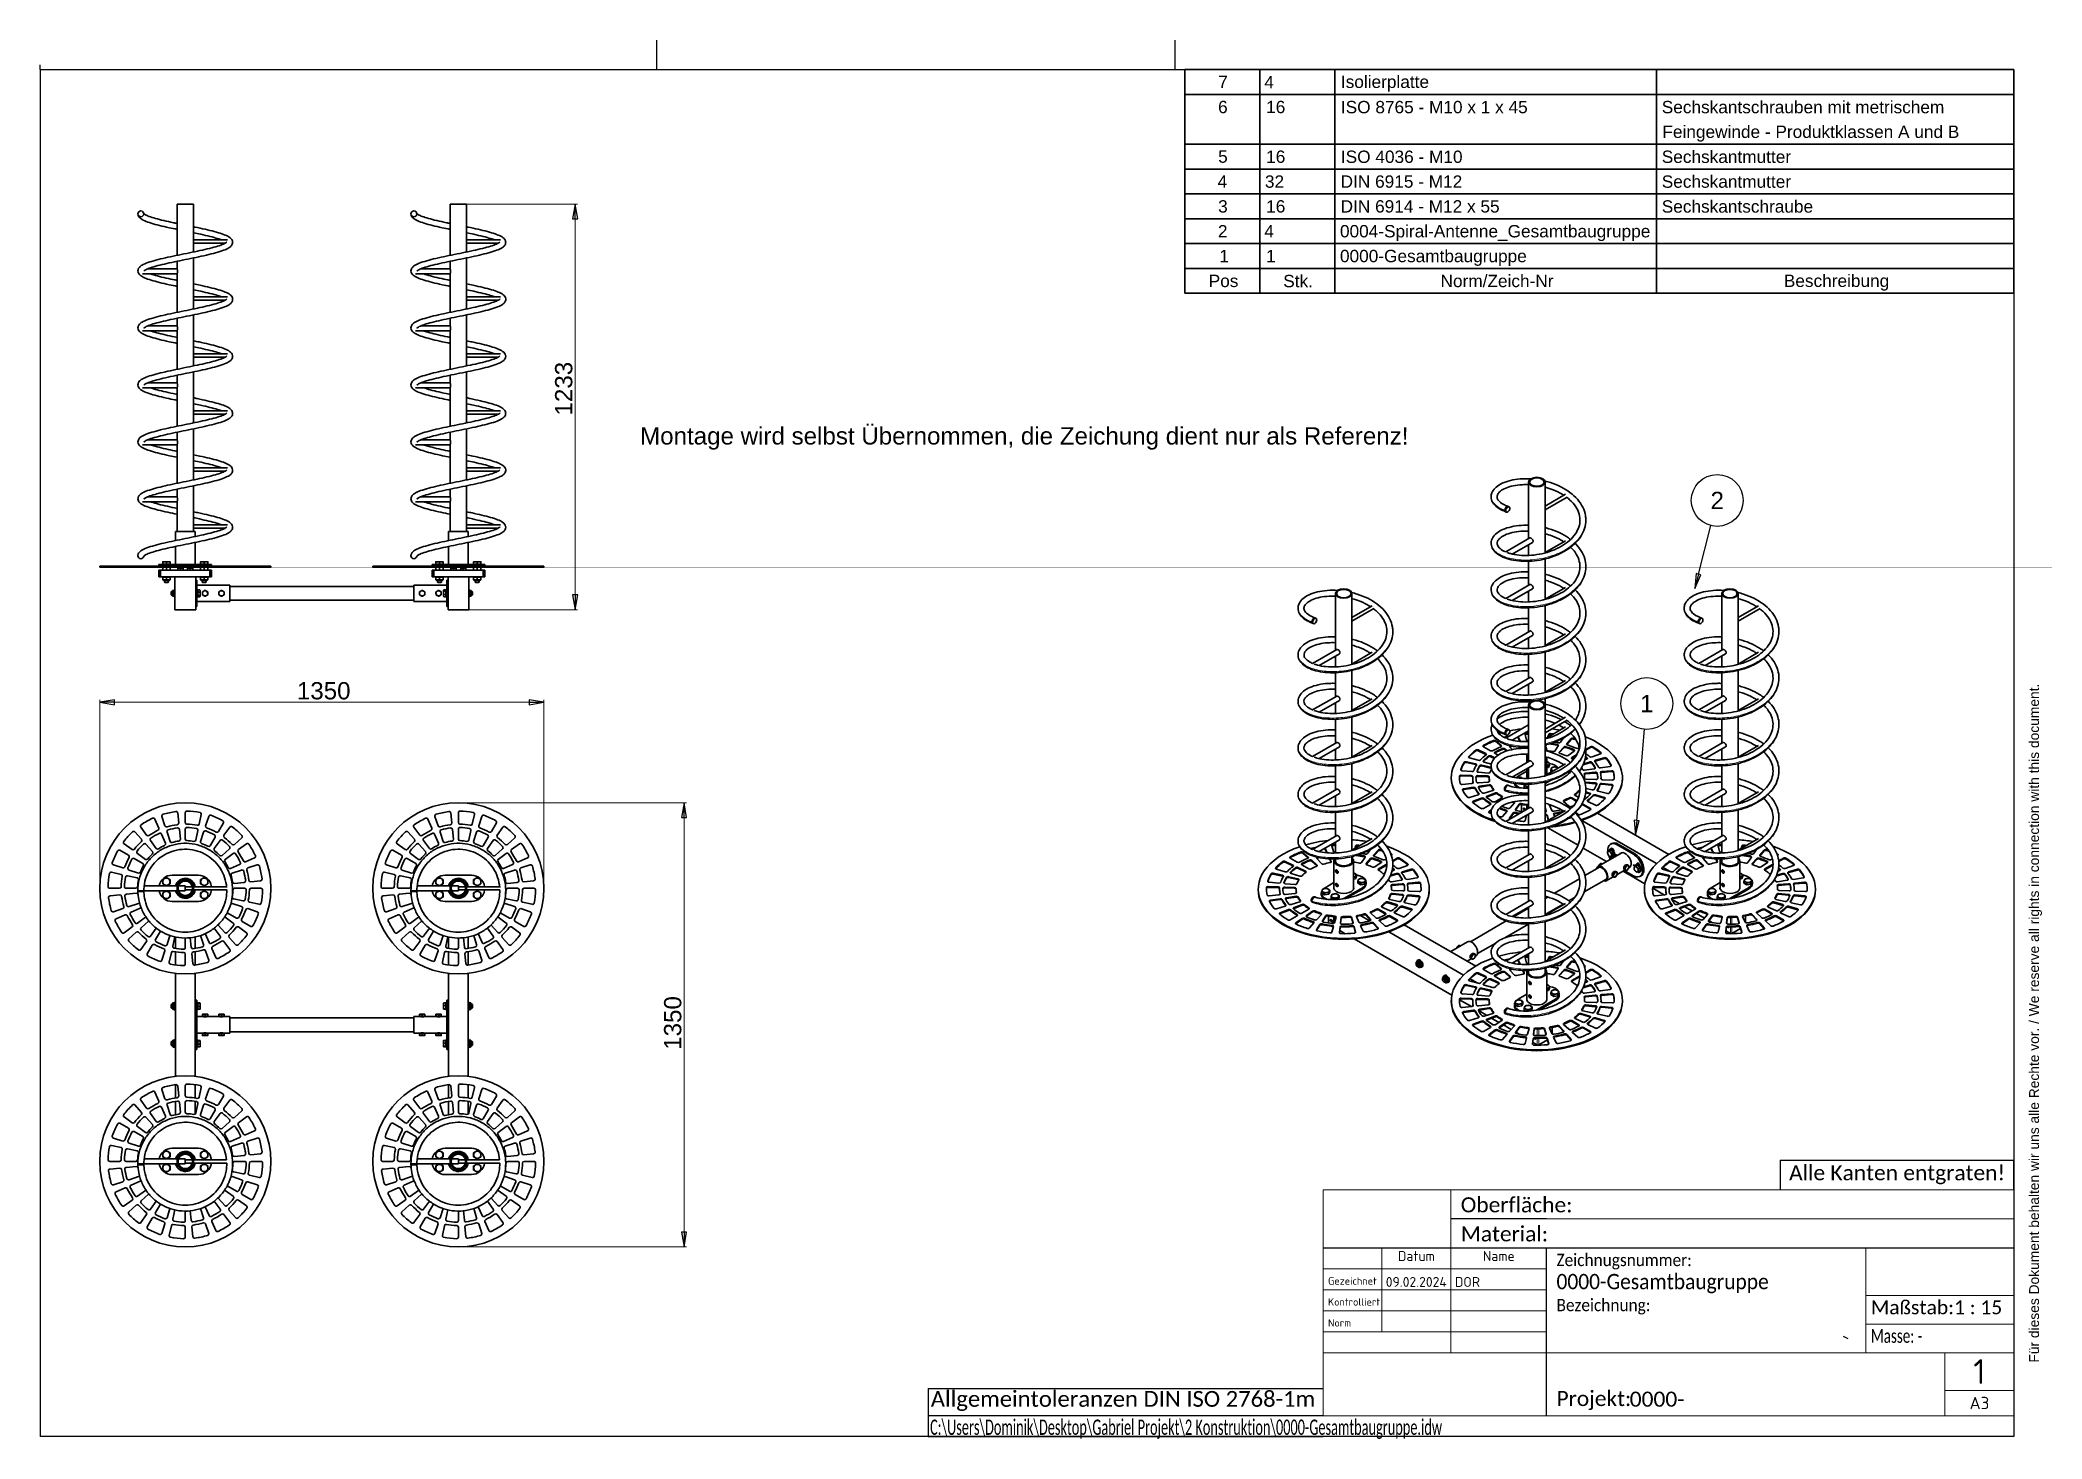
# Model space of a CAD drawing. Header units: millimetres. Extents: x 150 to 6235, y 143 to 4395.
import ezdxf
from ezdxf.enums import TextEntityAlignment as Align

# ---------------------------------------------------------------- set-up
doc = ezdxf.new("R2010")
doc.units = ezdxf.units.MM
doc.header["$LTSCALE"] = 15
for name, color, linetype, lineweight in [('AM_0', 7, 'Continuous', 35), ('AM_6', 7, 'Continuous', 35), ('Schriftkopf', 7, 'Continuous', 9)]:
    doc.layers.add(name, color=color, linetype=linetype, lineweight=lineweight)
for name, color, linetype, lineweight, true_color in [('AM_4', 3, 'Continuous', 25, 0x00ff00), ('AM_5', 3, 'Continuous', 25, 0x00ff00), ('AM_TANG', 171, 'Continuous', 18, 0x8080ff), ('Skizziergeometrie(Böma)', 179, 'Continuous', 30, 0x262659), ('Symbole(Böma)', 179, 'Continuous', 15, 0x262659)]:
    doc.layers.add(name, color=color, linetype=linetype, lineweight=lineweight, true_color=true_color)
doc.styles.add('Böma', font='calibri.ttf')
doc.styles.add('Textstil10', font='isocpeur.ttf')
doc.styles.add('Textstil11', font='isocpeur.ttf')
doc.styles.add('Textstil8', font='isocpeur.ttf')
doc.styles.add('Textstil9', font='isocpeur.ttf')
doc.styles.add('Textstil97', font='calibri.ttf', dxfattribs={"width": 0.6})
doc.styles.add('WEC-2_5', font='arial.ttf')
doc.styles.add('WEC-3_5', font='arial.ttf')
doc.dimstyles.new('WEC_BEM', dxfattribs={"dimscale": 15, "dimtxt": 3.5, "dimasz": 3, "dimexe": 0.5, "dimexo": 0, "dimgap": 0.5, "dimtad": 1, "dimrnd": 1e-08, "dimtxsty": 'WEC-3_5', "dimblk": 'Filled-1', "dimcen": 0.09, "dimdle": 12, "dimclrd": 256, "dimclre": 256, "dimclrt": 7, "dimadec": 1, "dimazin": 2, "dimtfac": 0.571429, "dimtdec": 3, "dimtmove": 0, "dimatfit": 3, "dimldrblk": 'Filled-1', "dimfxl": 1, "dimtolj": 1, "dimlwd": 15, "dimlwe": 15, "dimarcsym": 0})

msp = doc.modelspace()

# ---------------------------------------------------------------- texts
at = {"layer": 'AM_6', "color": 7, "insert": (1973.865, 3218.085), "char_height": 52.5, "width": 2335.44974, "attachment_point": 1, "style": 'WEC-3_5'}
msp.add_mtext('\\fArial|b0|i0;Montage wird selbst Übernommen, die Zeichung dient nur als Referenz!', dxfattribs=at)

# ---------------------------------------------------------------- blocks, each defined once
blk = doc.blocks.new('Ränder A3')
at = {"layer": 'Skizziergeometrie(Böma)'}
for p, q in [((10, 287), (410, 287)), ((10, 287), (10, 10)), ((410, 287), (410, 10)), ((375.42, 30.34), (376.34, 29.9)), ((410, 10), (10, 10))]:
    blk.add_line(p, q, dxfattribs=at)
at = {"layer": 'Symbole(Böma)', "color": 179, "true_color": 0x262659, "insert": (413.07, 25), "char_height": 2, "width": 146.4494, "attachment_point": 1, "rotation": 90, "style": 'Böma'}
blk.add_mtext('\\fArial|b0|i0;{\\H2.0000;Für dieses Dokument behalten wir uns alle Rechte vor. / We reserve all rights in connection with this document.}', dxfattribs=at)
blk = doc.blocks.new('Schriftfelder Böma Projekt')
at = {"layer": 'AM_0', "lineweight": 18}
for p, q in [((328.4, 127.9), (328.4, 106.65)), ((328.4, 118.25), (358.4, 118.25)), ((328.4, 112.45), (358.4, 112.45))]:
    blk.add_line(p, q, dxfattribs=at)
at = {"layer": 'AM_0', "lineweight": 25}
for p, q in [((138.4, 99.4), (218.4, 99.4)), ((138.4, 99.4), (138.4, 89.65)), ((218.4, 93.9), (138.4, 93.9)), ((138.4, 89.65), (218.4, 89.65))]:
    blk.add_line(p, q, dxfattribs=at)
at = {"layer": 'Schriftkopf', "lineweight": 9}
blk.add_line((358.4, 139.65), (218.4, 139.65), dxfattribs=at)
at = {"layer": 'Schriftkopf'}
for p, q in [((218.4, 93.9), (218.4, 139.65)), ((244.3, 127.9), (244.3, 139.65)), ((358.4, 89.65), (358.4, 139.65)), ((263.7, 133.77), (358.4, 133.77)), ((230.3, 110.9), (230.3, 127.9)), ((244.3, 106.65), (244.3, 127.9)), ((218.4, 123.65), (263.7, 123.65)), ((218.4, 119.4), (263.7, 119.4)), ((218.4, 115.15), (263.7, 115.15)), ((218.4, 110.9), (263.7, 110.9)), ((218.4, 106.65), (358.4, 106.65)), ((344.4, 93.9), (344.4, 106.65)), ((344.4, 99.02), (358.4, 99.02)), ((218.4, 93.9), (263.7, 93.9)), ((263.7, 93.9), (358.4, 93.9)), ((218.4, 89.65), (358.4, 89.65))]:
    blk.add_line(p, q, dxfattribs=at)
at = {"layer": 'Skizziergeometrie(Böma)'}
for p, q in [((311.05, 145.65), (311.05, 139.65)), ((311.05, 145.65), (358.4, 145.65)), ((358.4, 139.65), (358.4, 145.67)), ((263.7, 133.77), (244.3, 133.77)), ((218.4, 127.9), (358.4, 127.9)), ((263.7, 93.9), (263.7, 127.9))]:
    blk.add_line(p, q, dxfattribs=at)
at = {"layer": 'AM_6', "color": 7, "insert": (138.9, 98.9), "char_height": 3.2, "attachment_point": 1, "style": 'WEC-3_5'}
blk.add_mtext('\\fCalibri|b0|i0;{\\H3.2000;Allgemeintoleranzen DIN ISO 2768-1m}', dxfattribs=at)
at = {"layer": 'Schriftkopf', "style": 'Textstil11'}
for s, p in [('Datum', (237.3, 124.65)), ('Name', (254, 124.65))]:
    blk.add_text(s, height=2, dxfattribs=at).set_placement(p, align=Align.BOTTOM_CENTER)
at = {"layer": 'Schriftkopf', "style": 'Textstil10'}
for s, p in [('Gezeichnet', (219.4, 120)), ('Kontrolliert', (219.4, 115.75)), ('Norm', (219.4, 111.5))]:
    blk.add_text(s, height=1.5, dxfattribs=at).set_placement(p, align=Align.BOTTOM_LEFT)
at = {"layer": 'Schriftkopf'}
for tag, p, height, style in [('ERSTELLUNGSDATUM_001', (231.1, 120), 2, 'Textstil11'), ('AUTOR_001', (245.1, 120), 2, 'Textstil11'), ('Blattnummer_001', (350.15, 100.34), 5, 'Textstil8'), ('Blattgröße_001', (349.4, 95.21), 2.5, 'Textstil9')]:
    blk.add_attdef(tag, p, '', height=height, dxfattribs=dict(at, style=style))
at = {"layer": 'Schriftkopf', "style": 'Textstil11'}
for tag, p in [('KONTROLLDATUM', (231.3, 115.75)), ('KONTROLLIERT_VON', (245.3, 115.75)), ('GENEHM.DAT._KONSTR.', (231.3, 111.5)), ('KONSTR._GEN._VON', (245.3, 111.5))]:
    blk.add_attdef(tag, text='', height=2, dxfattribs=at).set_placement(p, align=Align.BOTTOM_LEFT)
at = {"layer": 'Symbole(Böma)', "color": 179, "true_color": 0x262659, "attachment_point": 1, "style": 'Böma'}
for s, insert, char_height in [('Alle Kanten entgraten!', (312.83, 144.65), 3.05), ('\\fCalibri|b0|i0;Oberfläche: ', (246.3, 138.15), 3.05), ('Material: ', (246.3, 132.27), 3.05), ('\\fCalibri|b0|i0;{\\H2.8000;Maßstab:1 : 15}', (329.4, 117.25), 2.8), ('Projekt:', (265.7, 98.9), 3.05)]:
    blk.add_mtext(s, dxfattribs=dict(at, insert=insert, char_height=char_height))
at = {"layer": 'Symbole(Böma)', "color": 179, "true_color": 0x262659, "insert": (265.7, 126.7), "char_height": 3.05, "attachment_point": 1, "line_spacing_factor": 0.978242, "style": 'Böma'}
blk.add_mtext('{\\H0.81967x;\\W0.9;Zeichnugsnummer:\\P\\H1.24x;0000-Gesamtbaugruppe\\H1.12903x;\\P\\H0.71429x;Bezeichnung:\\H1.24x;\\P}', dxfattribs=at)
at = {"layer": 'Symbole(Böma)', "color": 179, "true_color": 0x262659, "insert": (329.4, 111.46), "char_height": 2.8, "width": 41.4313, "attachment_point": 1, "style": 'Böma'}
blk.add_mtext('\\fCalibri|b0|i0;\\W0.70;{\\H2.8000;Masse: -}', dxfattribs=at)
at = {"layer": 'Symbole(Böma)', "color": 179, "true_color": 0x262659, "style": 'Böma'}
for tag, p in [('DARSTELLUNG', (270.68, 137.69)), ('Kunde', (308.7, 98.8))]:
    blk.add_attdef(tag, text='', height=3.05, dxfattribs=at).set_placement(p, align=Align.TOP_LEFT)
blk.add_attdef('PROJEKT_001', (280.53, 95.72), '', height=3.05, dxfattribs=at)
at = {"layer": 'Symbole(Böma)', "color": 179, "true_color": 0x262659, "style": 'Textstil97', "width": 0.6}
blk.add_attdef('DATEINAME_UND_PFAD_001', (138.76, 90.01), '', height=3.1, dxfattribs=at)
blk = doc.blocks.new('Faltmarken_A3')
at = {"layer": 'Skizziergeometrie(Böma)'}
for p, q in [((125, 0), (125, 6)), ((230, 0), (230, 6)), ((0, 0), (0, 1))]:
    blk.add_line(p, q, dxfattribs=at)
blk = doc.blocks.new('Bauteilliste')
at = {"layer": 'AM_6'}
for p, q in [((410, 287), (241.95, 287)), ((241.95, 287), (241.95, 246.72)), ((257.16, 287), (257.16, 246.72)), ((272.37, 287), (272.37, 246.72)), ((337.56, 287), (337.56, 246.72)), ((410, 287), (410, 246.72)), ((410, 281.96), (241.95, 281.96)), ((410, 271.89), (241.95, 271.89)), ((410, 266.86), (241.95, 266.86)), ((410, 261.82), (241.95, 261.82)), ((410, 256.79), (241.95, 256.79)), ((410, 251.75), (241.95, 251.75)), ((410, 246.72), (241.95, 246.72)), ((241.95, 241.68), (241.95, 246.72)), ((257.16, 241.68), (257.16, 246.72)), ((272.37, 241.68), (272.37, 246.72)), ((337.56, 241.68), (337.56, 246.72)), ((410, 241.68), (410, 246.72)), ((410, 241.68), (241.95, 241.68))]:
    blk.add_line(p, q, dxfattribs=at)
at = {"layer": 'AM_6', "color": 7, "char_height": 2.5, "attachment_point": 7, "style": 'WEC-2_5'}
for s, insert in [('7', (248.75, 283.25)), ('4', (258.1, 283.23)), ('Isolierplatte', (273.61, 282.54)), ('6', (248.72, 278.15)), ('16', (258.46, 278.15)), ('ISO 8765 - M10 x 1 x 45', (273.61, 278.13)), ('Sechskantschrauben mit metrischem ', (338.63, 278.13)), ('Feingewinde - Produktklassen A und B', (338.76, 272.41)), ('5', (248.73, 268.1)), ('16', (258.46, 268.08)), ('ISO 4036 - M10', (273.61, 268.06)), ('Sechskantmutter', (338.63, 268.06)), ('4', (248.63, 263.09)), ('32', (258.21, 263.04)), ('DIN 6915 - M12', (273.55, 263.04)), ('Sechskantmutter', (338.63, 263.03)), ('3', (248.73, 258.01)), ('16', (258.46, 258.01)), ('DIN 6914 - M12 x 55', (273.55, 258.01)), ('Sechskantschraube', (338.63, 257.99)), ('0004-Spiral-Antenne_Gesamtbaugruppe', (273.42, 252.26)), ('2', (248.69, 253.01)), ('4', (258.1, 253.02)), ('1', (248.98, 247.98)), ('1', (258.46, 247.98)), ('0000-Gesamtbaugruppe', (273.42, 247.23)), ('Pos', (246.82, 242.91)), ('Stk.', (261.92, 242.88)), ('Norm/Zeich-Nr', (293.8, 242.89)), ('Beschreibung', (363.37, 242.21))]:
    blk.add_mtext(s, dxfattribs=dict(at, insert=insert))
blk = doc.blocks.new('Positionsnummer1')
at = {"layer": 'AM_5', "linetype": 'Continuous', "lineweight": 25}
for p, q in [((346.06, 184.75), (348.58, 194.64)), ((345.58, 184.87), (345.32, 181.84)), ((346.06, 184.75), (345.32, 181.84)), ((345.32, 181.84), (346.55, 184.62)), ((346.55, 184.62), (345.58, 184.87))]:
    blk.add_line(p, q, dxfattribs=at)
at = {"layer": 'AM_5', "linetype": 'Continuous', "lineweight": 25, "flags": 128}
blk.add_lwpolyline([(345.58, 184.87), (345.32, 181.84), (346.55, 184.62), (345.58, 184.87)], dxfattribs=at)
at = {"layer": 'AM_5'}
blk.add_circle((349.87, 199.71), 5.25, dxfattribs=at)
blk.add_solid([(345.58, 184.87), (345.32, 181.84), (346.55, 184.62), (345.58, 184.87)], dxfattribs=at)
at = {"layer": 'AM_5', "color": 7, "insert": (349.87, 199.71), "char_height": 3.5, "attachment_point": 5, "style": 'WEC-3_5'}
blk.add_mtext('2', dxfattribs=at)
blk = doc.blocks.new('Positionsnummer2')
at = {"layer": 'AM_5', "linetype": 'Continuous', "lineweight": 25}
for p, q in [((333.55, 134.85), (335.14, 153.34)), ((333.05, 134.89), (333.29, 131.86)), ((334.05, 134.81), (333.05, 134.89)), ((333.55, 134.85), (333.29, 131.86)), ((333.29, 131.86), (334.05, 134.81))]:
    blk.add_line(p, q, dxfattribs=at)
at = {"layer": 'AM_5', "linetype": 'Continuous', "lineweight": 25, "flags": 128}
blk.add_lwpolyline([(333.05, 134.89), (333.29, 131.86), (334.05, 134.81), (333.05, 134.89)], dxfattribs=at)
at = {"layer": 'AM_5'}
blk.add_circle((335.59, 158.55), 5.25, dxfattribs=at)
blk.add_solid([(333.05, 134.89), (333.29, 131.86), (334.05, 134.81), (333.05, 134.89)], dxfattribs=at)
at = {"layer": 'AM_5', "color": 7, "insert": (335.59, 158.55), "char_height": 3.5, "attachment_point": 5, "style": 'WEC-3_5'}
blk.add_mtext('1', dxfattribs=at)
blk = doc.blocks.new('Filled-1')
at = {"color": 0}
for p, q in [((0, 0), (-1, 0.17)), ((-1, 0.17), (-1, -0.17)), ((-1, 0), (0, 0)), ((-1, -0.17), (0, 0))]:
    blk.add_line(p, q, dxfattribs=at)
at = {"color": 0, "flags": 128}
blk.add_lwpolyline([(-1, -0.17), (0, 0), (-1, 0.17), (-1, -0.17)], dxfattribs=at)
at = {"color": 0}
blk.add_solid([(-1, -0.17), (0, 0), (-1, 0.17), (-1, -0.17)], dxfattribs=at)
blk = doc.blocks.new('*D22')
at = {"layer": 'AM_5', "linetype": 'Continuous', "lineweight": 15, "transparency": 16777216}
for p, q in [((331.6, 1816.6), (331.6, 2389.7)), ((376.6, 2382.2), (1636.6, 2382.2)), ((1681.6, 1816.6), (1681.6, 2389.7))]:
    blk.add_line(p, q, dxfattribs=at)
at = {"layer": 'Defpoints', "color": 0, "linetype": 'Continuous', "transparency": 16777216}
for p in [(1681.6, 2382.2), (331.6, 1816.6), (1681.6, 1816.6)]:
    blk.add_point(p, dxfattribs=at)
at = {"layer": 'AM_5', "linetype": 'Continuous', "lineweight": 15, "transparency": 16777216, "xscale": 45, "yscale": 45, "zscale": 45, "rotation": 180}
blk.add_blockref('Filled-1', (331.6, 2382.2), dxfattribs=at)
at = {"layer": 'AM_5', "linetype": 'Continuous', "lineweight": 15, "transparency": 16777216, "xscale": 45, "yscale": 45, "zscale": 45}
blk.add_blockref('Filled-1', (1681.6, 2382.2), dxfattribs=at)
at = {"layer": 'AM_5', "color": 7, "linetype": 'Continuous', "lineweight": 18, "transparency": 16777216, "insert": (930.7, 2443.4), "char_height": 52.5, "attachment_point": 1, "style": 'WEC-3_5'}
blk.add_mtext('\\A1;1350', dxfattribs=at)
blk = doc.blocks.new('*D23')
at = {"layer": 'AM_5', "linetype": 'Continuous', "lineweight": 15, "transparency": 16777216}
for p, q in [((1421.6, 2076.6), (2115.3, 2076.6)), ((2107.8, 2031.6), (2107.8, 771.6)), ((1421.6, 726.6), (2115.3, 726.6))]:
    blk.add_line(p, q, dxfattribs=at)
at = {"layer": 'Defpoints', "color": 0, "linetype": 'Continuous', "transparency": 16777216}
for p in [(1421.6, 2076.6), (1421.6, 726.6), (2107.8, 726.6)]:
    blk.add_point(p, dxfattribs=at)
at = {"layer": 'AM_5', "linetype": 'Continuous', "lineweight": 15, "transparency": 16777216, "xscale": 45, "yscale": 45, "zscale": 45}
for p, rotation in [((2107.8, 2076.6), 90), ((2107.8, 726.6), 270)]:
    blk.add_blockref('Filled-1', p, dxfattribs=dict(at, rotation=rotation))
at = {"layer": 'AM_5', "color": 7, "linetype": 'Continuous', "lineweight": 18, "transparency": 16777216, "insert": (2046.7, 1325.8), "char_height": 52.5, "attachment_point": 1, "rotation": 90, "style": 'WEC-3_5'}
blk.add_mtext('\\A1;1350', dxfattribs=at)
blk = doc.blocks.new('*D24')
at = {"layer": 'AM_5', "linetype": 'Continuous', "lineweight": 15, "transparency": 16777216}
for p, q in [((1446.6, 3896.2), (1784.1, 3896.2)), ((1776.6, 2708.2), (1776.6, 3851.2)), ((1450.1, 2663.2), (1784.1, 2663.2))]:
    blk.add_line(p, q, dxfattribs=at)
at = {"layer": 'Defpoints', "color": 0, "linetype": 'Continuous', "transparency": 16777216}
for p in [(1446.6, 3896.2), (1776.6, 3896.2), (1450.1, 2663.2)]:
    blk.add_point(p, dxfattribs=at)
at = {"layer": 'AM_5', "linetype": 'Continuous', "lineweight": 15, "transparency": 16777216, "xscale": 45, "yscale": 45, "zscale": 45}
for p, rotation in [((1776.6, 3896.2), 90), ((1776.6, 2663.2), 270)]:
    blk.add_blockref('Filled-1', p, dxfattribs=dict(at, rotation=rotation))
at = {"layer": 'AM_5', "color": 7, "linetype": 'Continuous', "lineweight": 18, "transparency": 16777216, "insert": (1715.4, 3253.8), "char_height": 52.5, "attachment_point": 1, "rotation": 90, "style": 'WEC-3_5'}
blk.add_mtext('\\A1;1233', dxfattribs=at)

# ---------------------------------------------------------------- dimensions: what is measured, and where the dimension line sits
at = {"layer": 'AM_5', "linetype": 'Continuous', "lineweight": 18}
for base, p1, p2, angle, picture, middle in [((1776.565, 3896.231), (1450.065, 2663.231), (1446.565, 3896.231), 90, '*D24', (1776.565, 3329.731)), ((1681.565, 2382.231), (331.565, 1816.622), (1681.565, 1816.622), 180, '*D22', (1006.565, 2382.231)), ((2107.805, 726.622), (1421.565, 2076.622), (1421.565, 726.622), 90, '*D23', (2107.805, 1401.622))]:
    dim = msp.add_linear_dim(base=base, p1=p1, p2=p2, angle=angle, dimstyle='WEC_BEM', override={"dimgap": 0.5, "dimdec": 2, "dimtol": 0, "dimlim": 0, "dimtp": 0, "dimtm": 0, "dimtdec": 3, "dimtofl": 0, "dimatfit": 1}, dxfattribs=at)
    dim.commit()
    dim.dimension.update_dxf_attribs({"geometry": picture, "text_midpoint": middle, "dimtype": 160})

# ---------------------------------------------------------------- linework, layer by layer
at = {"layer": 'AM_0'}
for p, q in [((616.565, 3896.231), (566.565, 3896.231)), ((566.565, 3740.626), (566.565, 3896.231)), ((616.565, 3787.231), (616.565, 3896.231)), ((1446.565, 3896.231), (1396.565, 3896.231)), ((1396.565, 3740.626), (1396.565, 3896.231)), ((1446.565, 3787.231), (1446.565, 3896.231)), ((616.565, 3787.231), (719.311, 3787.231)), ((616.565, 3777.231), (712.433, 3777.231)), ((616.565, 3750.895), (616.565, 3777.231)), ((1446.565, 3787.231), (1549.311, 3787.231)), ((1446.565, 3777.231), (1542.433, 3777.231)), ((1446.565, 3750.895), (1446.565, 3777.231)), ((566.565, 3699.756), (566.565, 3722.613)), ((616.565, 3614.031), (616.565, 3732.881)), ((1396.565, 3699.756), (1396.565, 3722.613)), ((1446.565, 3614.031), (1446.565, 3732.881)), ((566.565, 3684.307), (461.479, 3684.307)), ((566.565, 3699.756), (478.09, 3699.756)), ((566.565, 3567.426), (566.565, 3684.307)), ((1396.565, 3684.307), (1291.479, 3684.307)), ((1396.565, 3699.756), (1308.09, 3699.756)), ((1396.565, 3567.426), (1396.565, 3684.307)), ((616.565, 3614.031), (719.311, 3614.031)), ((616.565, 3604.031), (712.433, 3604.031)), ((616.565, 3577.695), (616.565, 3604.031)), ((1446.565, 3614.031), (1549.311, 3614.031)), ((1446.565, 3604.031), (1542.433, 3604.031)), ((1446.565, 3577.695), (1446.565, 3604.031)), ((566.565, 3526.556), (566.565, 3549.413)), ((616.565, 3440.831), (616.565, 3559.681)), ((1396.565, 3526.556), (1396.565, 3549.413)), ((1446.565, 3440.831), (1446.565, 3559.681)), ((566.565, 3511.107), (461.479, 3511.107)), ((566.565, 3526.556), (478.094, 3526.556)), ((566.565, 3394.226), (566.565, 3511.107)), ((1396.565, 3511.107), (1291.479, 3511.107)), ((1396.565, 3526.556), (1308.094, 3526.556)), ((1396.565, 3394.226), (1396.565, 3511.107)), ((616.565, 3440.831), (719.311, 3440.831)), ((616.565, 3430.831), (712.434, 3430.831)), ((616.565, 3404.495), (616.565, 3430.831)), ((1446.565, 3440.831), (1549.311, 3440.831)), ((1446.565, 3430.831), (1542.434, 3430.831)), ((1446.565, 3404.495), (1446.565, 3430.831)), ((566.565, 3353.356), (478.09, 3353.356)), ((566.565, 3353.356), (566.565, 3376.213)), ((616.565, 3267.631), (616.565, 3386.482)), ((1396.565, 3353.356), (1308.09, 3353.356)), ((1396.565, 3353.356), (1396.565, 3376.213)), ((1446.565, 3267.631), (1446.565, 3386.482)), ((566.565, 3337.907), (461.479, 3337.907)), ((566.565, 3221.026), (566.565, 3337.907)), ((1396.565, 3337.907), (1291.479, 3337.907)), ((1396.565, 3221.026), (1396.565, 3337.907)), ((616.565, 3267.631), (719.311, 3267.631)), ((616.565, 3257.631), (712.432, 3257.631)), ((616.565, 3231.295), (616.565, 3257.631)), ((1446.565, 3267.631), (1549.311, 3267.631)), ((1446.565, 3257.631), (1542.432, 3257.631)), ((1446.565, 3231.295), (1446.565, 3257.631)), ((566.565, 3164.707), (461.479, 3164.707)), ((566.565, 3180.156), (478.092, 3180.156)), ((566.565, 3180.156), (566.565, 3203.013)), ((566.565, 3047.826), (566.565, 3164.707)), ((616.565, 3094.431), (616.565, 3213.281)), ((1396.565, 3164.707), (1291.479, 3164.707)), ((1396.565, 3180.156), (1308.092, 3180.156)), ((1396.565, 3180.156), (1396.565, 3203.013)), ((1396.565, 3047.826), (1396.565, 3164.707)), ((1446.565, 3094.431), (1446.565, 3213.281)), ((616.565, 3094.431), (719.311, 3094.431)), ((616.565, 3084.431), (712.437, 3084.431)), ((616.565, 3058.095), (616.565, 3084.431)), ((1446.565, 3094.431), (1549.311, 3094.431)), ((1446.565, 3084.431), (1542.437, 3084.431)), ((1446.565, 3058.095), (1446.565, 3084.431)), ((4674.766, 2879.208), (4674.766, 3051.451)), ((4724.766, 2836.066), (4724.766, 3051.451)), ((566.565, 2991.507), (461.479, 2991.507)), ((566.565, 3006.956), (478.094, 3006.956)), ((566.565, 3006.956), (566.565, 3029.813)), ((566.565, 2901.231), (566.565, 2991.507)), ((616.565, 2921.231), (616.565, 3040.081)), ((1396.565, 2991.507), (1291.479, 2991.507)), ((1396.565, 3006.956), (1308.094, 3006.956)), ((1396.565, 3006.956), (1396.565, 3029.813)), ((1396.565, 2901.231), (1396.565, 2991.507)), ((1446.565, 2921.231), (1446.565, 3040.081)), ((4724.766, 2978.578), (4786.477, 3014.207)), ((4724.766, 2967.031), (4791.466, 3005.54)), ((616.565, 2921.231), (719.311, 2921.231)), ((1446.565, 2921.231), (1549.311, 2921.231)), ((4606.919, 2960.231), (4604.797, 2961.456)), ((4615.919, 2975.82), (4613.797, 2977.044)), ((621.565, 2901.231), (561.565, 2901.231)), ((561.565, 2881.731), (561.565, 2901.231)), ((616.565, 2911.231), (712.424, 2911.231)), ((616.565, 2901.231), (616.565, 2911.231)), ((621.565, 2885.941), (621.565, 2901.231)), ((621.565, 2831.731), (621.565, 2867.921)), ((1451.565, 2901.231), (1391.565, 2901.231)), ((1391.565, 2881.731), (1391.565, 2901.231)), ((1446.565, 2911.231), (1542.424, 2911.231)), ((1446.565, 2901.231), (1446.565, 2911.231)), ((1451.565, 2885.941), (1451.565, 2901.231)), ((1451.565, 2831.731), (1451.565, 2867.921)), ((4678.653, 2881.453), (4605.058, 2838.962)), ((4686.378, 2868.073), (4624.963, 2832.615)), ((4674.766, 2828.463), (4674.766, 2861.369)), ((4724.766, 2837.16), (4786.477, 2872.789)), ((511.565, 2801.231), (551.565, 2801.231)), ((511.565, 2796.231), (511.565, 2801.231)), ((528.565, 2809.232), (523.065, 2809.232)), ((523.065, 2801.632), (523.065, 2808.249)), ((534.065, 2801.632), (523.065, 2801.632)), ((524.065, 2801.632), (524.065, 2801.231)), ((539.565, 2809.232), (528.565, 2809.232)), ((534.065, 2801.632), (534.065, 2808.249)), ((545.065, 2801.632), (534.065, 2801.632)), ((545.065, 2809.232), (539.565, 2809.232)), ((544.065, 2801.632), (544.065, 2801.231)), ((545.065, 2801.632), (545.065, 2808.249)), ((631.565, 2801.231), (551.565, 2801.231)), ((561.565, 2831.731), (561.565, 2855.567)), ((561.565, 2801.231), (561.565, 2820.731)), ((621.565, 2801.231), (621.565, 2820.731)), ((631.565, 2801.231), (671.565, 2801.231)), ((643.565, 2809.232), (638.065, 2809.232)), ((638.065, 2801.632), (638.065, 2808.249)), ((649.065, 2801.632), (638.065, 2801.632)), ((639.065, 2801.632), (639.065, 2801.231)), ((654.565, 2809.232), (643.565, 2809.232)), ((649.065, 2801.632), (649.065, 2808.249)), ((660.065, 2801.632), (649.065, 2801.632)), ((660.065, 2809.232), (654.565, 2809.232)), ((659.065, 2801.632), (659.065, 2801.231)), ((660.065, 2801.632), (660.065, 2808.249)), ((671.565, 2796.231), (671.565, 2801.231)), ((1341.565, 2801.231), (1381.565, 2801.231)), ((1341.565, 2796.231), (1341.565, 2801.231)), ((1358.565, 2809.232), (1353.065, 2809.232)), ((1353.065, 2801.632), (1353.065, 2808.249)), ((1364.065, 2801.632), (1353.065, 2801.632)), ((1354.065, 2801.632), (1354.065, 2801.231)), ((1369.565, 2809.232), (1358.565, 2809.232)), ((1364.065, 2801.632), (1364.065, 2808.249)), ((1375.065, 2801.632), (1364.065, 2801.632)), ((1375.065, 2809.232), (1369.565, 2809.232)), ((1374.065, 2801.632), (1374.065, 2801.231)), ((1375.065, 2801.632), (1375.065, 2808.249)), ((1461.565, 2801.231), (1381.565, 2801.231)), ((1391.565, 2831.731), (1391.565, 2855.567)), ((1391.565, 2801.231), (1391.565, 2820.731)), ((1451.565, 2801.231), (1451.565, 2820.731)), ((1461.565, 2801.231), (1501.565, 2801.231)), ((1473.565, 2809.232), (1468.065, 2809.232)), ((1468.065, 2801.632), (1468.065, 2808.249)), ((1479.065, 2801.632), (1468.065, 2801.632)), ((1469.065, 2801.632), (1469.065, 2801.231)), ((1484.565, 2809.232), (1473.565, 2809.232)), ((1479.065, 2801.632), (1479.065, 2808.249)), ((1490.065, 2801.632), (1479.065, 2801.632)), ((1490.065, 2809.232), (1484.565, 2809.232)), ((1489.065, 2801.632), (1489.065, 2801.231)), ((1490.065, 2801.632), (1490.065, 2808.249)), ((1501.565, 2796.231), (1501.565, 2801.231)), ((4674.766, 2737.791), (4674.766, 2810.703)), ((4724.766, 2694.649), (4724.766, 2817.731)), ((331.565, 2796.231), (851.565, 2796.231)), ((331.565, 2793.231), (331.565, 2796.231)), ((331.565, 2793.231), (851.565, 2793.231)), ((516.565, 2783.231), (511.565, 2783.231)), ((511.565, 2783.231), (511.565, 2763.231)), ((511.565, 2763.231), (516.565, 2763.231)), ((516.565, 2763.231), (516.565, 2783.231)), ((666.565, 2783.231), (516.565, 2783.231)), ((560.065, 2763.231), (516.565, 2763.231)), ((524.065, 2793.231), (523.065, 2792.654)), ((523.065, 2791.672), (523.065, 2792.654)), ((523.065, 2791.672), (523.065, 2784.791)), ((523.065, 2783.809), (523.065, 2784.791)), ((524.065, 2783.231), (523.065, 2783.809)), ((524.065, 2763.231), (523.065, 2762.654)), ((523.065, 2761.672), (523.065, 2762.654)), ((523.065, 2754.791), (523.065, 2761.672)), ((523.065, 2753.809), (523.065, 2754.791)), ((524.065, 2753.231), (523.065, 2753.809)), ((524.065, 2753.231), (544.065, 2753.231)), ((528.065, 2753.231), (528.065, 2747.305)), ((528.065, 2747.305), (540.065, 2747.305)), ((529.139, 2746.231), (528.065, 2747.305)), ((538.992, 2746.231), (529.139, 2746.231)), ((534.065, 2791.672), (534.065, 2784.791)), ((534.065, 2754.791), (534.065, 2761.672)), ((538.992, 2746.231), (540.065, 2747.305)), ((540.065, 2753.231), (540.065, 2747.305)), ((544.065, 2793.231), (545.065, 2792.654)), ((544.065, 2783.231), (545.065, 2783.809)), ((544.065, 2763.231), (545.065, 2762.654)), ((544.065, 2753.231), (545.065, 2753.809)), ((545.065, 2792.654), (545.065, 2791.672)), ((545.065, 2791.672), (545.065, 2784.791)), ((545.065, 2784.791), (545.065, 2783.809)), ((545.065, 2762.654), (545.065, 2761.672)), ((545.065, 2754.791), (545.065, 2761.672)), ((545.065, 2754.791), (545.065, 2753.809)), ((560.065, 2663.231), (560.065, 2763.231)), ((563.065, 2763.231), (560.065, 2763.231)), ((563.065, 2763.231), (620.065, 2763.231)), ((572.565, 2789.632), (568.565, 2789.632)), ((568.565, 2783.832), (568.565, 2788.917)), ((576.565, 2783.832), (568.565, 2783.832)), ((569.25, 2783.832), (569.25, 2783.231)), ((580.565, 2789.632), (572.565, 2789.632)), ((576.565, 2783.832), (576.565, 2788.917)), ((584.565, 2783.832), (576.565, 2783.832)), ((584.565, 2789.632), (580.565, 2789.632)), ((583.88, 2783.832), (583.88, 2783.231)), ((584.565, 2783.832), (584.565, 2788.917)), ((602.565, 2789.632), (598.565, 2789.632)), ((598.565, 2783.832), (598.565, 2788.917)), ((606.565, 2783.832), (598.565, 2783.832)), ((599.25, 2783.832), (599.25, 2783.231)), ((610.565, 2789.632), (602.565, 2789.632)), ((606.565, 2783.832), (606.565, 2788.917)), ((614.565, 2783.832), (606.565, 2783.832)), ((614.565, 2789.632), (610.565, 2789.632)), ((613.88, 2783.832), (613.88, 2783.231)), ((614.565, 2783.832), (614.565, 2788.917)), ((623.065, 2763.231), (620.065, 2763.231)), ((623.065, 2763.231), (623.065, 2663.231)), ((666.565, 2763.231), (623.065, 2763.231)), ((623.065, 2753.231), (626.565, 2753.231)), ((626.565, 2753.231), (626.565, 2673.231)), ((639.065, 2793.231), (638.065, 2792.654)), ((638.065, 2791.672), (638.065, 2792.654)), ((638.065, 2791.672), (638.065, 2784.791)), ((638.065, 2783.809), (638.065, 2784.791)), ((639.065, 2783.231), (638.065, 2783.809)), ((639.065, 2763.231), (638.065, 2762.654)), ((638.065, 2761.672), (638.065, 2762.654)), ((638.065, 2754.791), (638.065, 2761.672)), ((638.065, 2753.809), (638.065, 2754.791)), ((639.065, 2753.231), (638.065, 2753.809)), ((639.065, 2753.231), (659.065, 2753.231)), ((643.065, 2753.231), (643.065, 2747.305)), ((643.065, 2747.305), (655.065, 2747.305)), ((644.139, 2746.231), (643.065, 2747.305)), ((653.992, 2746.231), (644.139, 2746.231)), ((649.065, 2791.672), (649.065, 2784.791)), ((649.065, 2754.791), (649.065, 2761.672)), ((653.992, 2746.231), (655.065, 2747.305)), ((655.065, 2753.231), (655.065, 2747.305)), ((659.065, 2793.231), (660.065, 2792.654)), ((659.065, 2783.231), (660.065, 2783.809)), ((659.065, 2763.231), (660.065, 2762.654)), ((659.065, 2753.231), (660.065, 2753.809)), ((660.065, 2792.654), (660.065, 2791.672)), ((660.065, 2791.672), (660.065, 2784.791)), ((660.065, 2784.791), (660.065, 2783.809)), ((660.065, 2762.654), (660.065, 2761.672)), ((660.065, 2754.791), (660.065, 2761.672)), ((660.065, 2754.791), (660.065, 2753.809)), ((671.565, 2783.231), (666.565, 2783.231)), ((666.565, 2783.231), (666.565, 2763.231)), ((666.565, 2763.231), (671.565, 2763.231)), ((671.565, 2763.231), (671.565, 2783.231)), ((851.565, 2793.231), (851.565, 2796.231)), ((1161.565, 2796.231), (1681.565, 2796.231)), ((1161.565, 2793.231), (1161.565, 2796.231)), ((1161.565, 2793.231), (1681.565, 2793.231)), ((1346.565, 2783.231), (1341.565, 2783.231)), ((1341.565, 2783.231), (1341.565, 2763.231)), ((1341.565, 2763.231), (1346.565, 2763.231)), ((1346.565, 2763.231), (1346.565, 2783.231)), ((1496.565, 2783.231), (1346.565, 2783.231)), ((1390.065, 2763.231), (1346.565, 2763.231)), ((1354.065, 2793.231), (1353.065, 2792.654)), ((1353.065, 2791.672), (1353.065, 2792.654)), ((1353.065, 2791.672), (1353.065, 2784.791)), ((1353.065, 2783.809), (1353.065, 2784.791)), ((1354.065, 2783.231), (1353.065, 2783.809)), ((1354.065, 2763.231), (1353.065, 2762.654)), ((1353.065, 2761.672), (1353.065, 2762.654)), ((1353.065, 2754.791), (1353.065, 2761.672)), ((1353.065, 2753.809), (1353.065, 2754.791)), ((1354.065, 2753.231), (1353.065, 2753.809)), ((1354.065, 2753.231), (1374.065, 2753.231)), ((1358.065, 2753.231), (1358.065, 2747.305)), ((1358.065, 2747.305), (1370.065, 2747.305)), ((1359.139, 2746.231), (1358.065, 2747.305)), ((1368.992, 2746.231), (1359.139, 2746.231)), ((1364.065, 2791.672), (1364.065, 2784.791)), ((1364.065, 2754.791), (1364.065, 2761.672)), ((1368.992, 2746.231), (1370.065, 2747.305)), ((1370.065, 2753.231), (1370.065, 2747.305)), ((1374.065, 2793.231), (1375.065, 2792.654)), ((1374.065, 2783.231), (1375.065, 2783.809)), ((1374.065, 2763.231), (1375.065, 2762.654)), ((1374.065, 2753.231), (1375.065, 2753.809)), ((1375.065, 2792.654), (1375.065, 2791.672)), ((1375.065, 2791.672), (1375.065, 2784.791)), ((1375.065, 2784.791), (1375.065, 2783.809)), ((1375.065, 2762.654), (1375.065, 2761.672)), ((1375.065, 2754.791), (1375.065, 2761.672)), ((1375.065, 2754.791), (1375.065, 2753.809)), ((1390.065, 2753.231), (1386.565, 2753.231)), ((1386.565, 2673.231), (1386.565, 2753.231)), ((1390.065, 2663.231), (1390.065, 2763.231)), ((1393.065, 2763.231), (1390.065, 2763.231)), ((1393.065, 2763.231), (1450.065, 2763.231)), ((1402.565, 2789.632), (1398.565, 2789.632)), ((1398.565, 2783.832), (1398.565, 2788.917)), ((1406.565, 2783.832), (1398.565, 2783.832)), ((1399.25, 2783.832), (1399.25, 2783.231)), ((1410.565, 2789.632), (1402.565, 2789.632)), ((1406.565, 2783.832), (1406.565, 2788.917)), ((1414.565, 2783.832), (1406.565, 2783.832)), ((1414.565, 2789.632), (1410.565, 2789.632)), ((1413.88, 2783.832), (1413.88, 2783.231)), ((1414.565, 2783.832), (1414.565, 2788.917)), ((1432.565, 2789.632), (1428.565, 2789.632)), ((1428.565, 2783.832), (1428.565, 2788.917)), ((1436.565, 2783.832), (1428.565, 2783.832)), ((1429.25, 2783.832), (1429.25, 2783.231)), ((1440.565, 2789.632), (1432.565, 2789.632)), ((1436.565, 2783.832), (1436.565, 2788.917)), ((1444.565, 2783.832), (1436.565, 2783.832)), ((1444.565, 2789.632), (1440.565, 2789.632)), ((1443.88, 2783.832), (1443.88, 2783.231)), ((1444.565, 2783.832), (1444.565, 2788.917)), ((1453.065, 2763.231), (1450.065, 2763.231)), ((1453.065, 2763.231), (1453.065, 2663.231)), ((1496.565, 2763.231), (1453.065, 2763.231)), ((1469.065, 2793.231), (1468.065, 2792.654)), ((1468.065, 2791.672), (1468.065, 2792.654)), ((1468.065, 2791.672), (1468.065, 2784.791)), ((1468.065, 2783.809), (1468.065, 2784.791)), ((1469.065, 2783.231), (1468.065, 2783.809)), ((1469.065, 2763.231), (1468.065, 2762.654)), ((1468.065, 2761.672), (1468.065, 2762.654)), ((1468.065, 2754.791), (1468.065, 2761.672)), ((1468.065, 2753.809), (1468.065, 2754.791)), ((1469.065, 2753.231), (1468.065, 2753.809)), ((1469.065, 2753.231), (1489.065, 2753.231)), ((1473.065, 2753.231), (1473.065, 2747.305)), ((1473.065, 2747.305), (1485.065, 2747.305)), ((1474.139, 2746.231), (1473.065, 2747.305)), ((1483.992, 2746.231), (1474.139, 2746.231)), ((1479.065, 2791.672), (1479.065, 2784.791)), ((1479.065, 2754.791), (1479.065, 2761.672)), ((1483.992, 2746.231), (1485.065, 2747.305)), ((1485.065, 2753.231), (1485.065, 2747.305)), ((1489.065, 2793.231), (1490.065, 2792.654)), ((1489.065, 2783.231), (1490.065, 2783.809)), ((1489.065, 2763.231), (1490.065, 2762.654)), ((1489.065, 2753.231), (1490.065, 2753.809)), ((1490.065, 2792.654), (1490.065, 2791.672)), ((1490.065, 2791.672), (1490.065, 2784.791)), ((1490.065, 2784.791), (1490.065, 2783.809)), ((1490.065, 2762.654), (1490.065, 2761.672)), ((1490.065, 2754.791), (1490.065, 2761.672)), ((1490.065, 2754.791), (1490.065, 2753.809)), ((1501.565, 2783.231), (1496.565, 2783.231)), ((1496.565, 2783.231), (1496.565, 2763.231)), ((1496.565, 2763.231), (1501.565, 2763.231)), ((1501.565, 2763.231), (1501.565, 2783.231)), ((1681.565, 2793.231), (1681.565, 2796.231)), ((4678.653, 2740.035), (4605.056, 2697.544)), ((549.065, 2718.158), (550.139, 2719.231)), ((549.065, 2708.305), (549.065, 2718.158)), ((549.065, 2708.305), (550.139, 2707.231)), ((550.139, 2719.231), (550.139, 2707.231)), ((553.065, 2719.231), (550.139, 2719.231)), ((553.065, 2707.231), (550.139, 2707.231)), ((553.065, 2721.531), (553.47, 2722.231)), ((553.065, 2721.531), (553.065, 2704.931)), ((553.065, 2704.931), (553.47, 2704.231)), ((553.47, 2722.231), (554.273, 2722.231)), ((554.273, 2704.231), (553.47, 2704.231)), ((554.273, 2722.231), (557.857, 2722.231)), ((554.273, 2713.231), (557.857, 2713.231)), ((554.273, 2704.231), (557.857, 2704.231)), ((557.857, 2722.231), (558.661, 2722.231)), ((558.661, 2704.231), (557.857, 2704.231)), ((559.065, 2721.531), (558.661, 2722.231)), ((559.065, 2704.931), (558.661, 2704.231)), ((559.065, 2701.231), (559.065, 2725.231)), ((560.065, 2725.231), (559.065, 2725.231)), ((560.065, 2701.231), (559.065, 2701.231)), ((626.565, 2738.231), (726.565, 2738.231)), ((629.065, 2725.231), (626.565, 2725.231)), ((629.065, 2701.231), (626.565, 2701.231)), ((626.565, 2688.231), (726.565, 2688.231)), ((629.065, 2701.231), (629.065, 2725.231)), ((629.666, 2721.546), (629.065, 2721.546)), ((629.666, 2704.916), (629.065, 2704.916)), ((629.666, 2723.497), (635.762, 2723.497)), ((629.666, 2716.96), (629.666, 2723.497)), ((629.666, 2716.96), (635.762, 2716.96)), ((629.666, 2706.695), (629.666, 2716.96)), ((629.666, 2706.695), (635.762, 2706.695)), ((629.666, 2702.966), (629.666, 2706.695)), ((629.666, 2702.966), (635.762, 2702.966)), ((636.566, 2722.231), (636.195, 2722.873)), ((636.566, 2704.231), (636.195, 2703.59)), ((636.566, 2720.228), (636.566, 2722.231)), ((636.566, 2711.827), (636.566, 2720.228)), ((636.566, 2704.831), (636.566, 2711.827)), ((636.566, 2704.231), (636.566, 2704.831)), ((726.565, 2688.231), (726.565, 2738.231)), ((1286.565, 2734.231), (726.565, 2734.231)), ((1286.565, 2692.231), (726.565, 2692.231)), ((1286.565, 2738.231), (1286.565, 2688.231)), ((1386.565, 2738.231), (1286.565, 2738.231)), ((1386.565, 2688.231), (1286.565, 2688.231)), ((1376.565, 2722.231), (1376.936, 2722.873)), ((1376.565, 2722.231), (1376.565, 2721.632)), ((1376.565, 2721.632), (1376.565, 2714.635)), ((1376.565, 2714.635), (1376.565, 2706.235)), ((1376.565, 2706.235), (1376.565, 2704.231)), ((1376.565, 2704.231), (1376.936, 2703.59)), ((1383.465, 2723.497), (1377.369, 2723.497)), ((1383.465, 2719.768), (1377.369, 2719.768)), ((1383.465, 2709.503), (1377.369, 2709.503)), ((1383.465, 2702.966), (1377.369, 2702.966)), ((1383.465, 2723.497), (1383.465, 2719.768)), ((1383.465, 2721.546), (1384.065, 2721.546)), ((1383.465, 2719.768), (1383.465, 2709.503)), ((1383.465, 2709.503), (1383.465, 2702.966)), ((1383.465, 2704.916), (1384.065, 2704.916)), ((1384.065, 2725.231), (1384.065, 2701.231)), ((1384.065, 2725.231), (1386.565, 2725.231)), ((1384.065, 2701.231), (1386.565, 2701.231)), ((1453.065, 2725.231), (1454.065, 2725.231)), ((1453.065, 2701.231), (1454.065, 2701.231)), ((1454.065, 2725.231), (1454.065, 2701.231)), ((1454.065, 2721.531), (1454.47, 2722.231)), ((1454.065, 2704.931), (1454.47, 2704.231)), ((1454.47, 2722.231), (1455.273, 2722.231)), ((1455.273, 2704.231), (1454.47, 2704.231)), ((1458.857, 2722.231), (1455.273, 2722.231)), ((1458.857, 2713.231), (1455.273, 2713.231)), ((1458.857, 2704.231), (1455.273, 2704.231)), ((1458.857, 2722.231), (1459.661, 2722.231)), ((1459.661, 2704.231), (1458.857, 2704.231)), ((1460.065, 2721.531), (1459.661, 2722.231)), ((1460.065, 2704.931), (1459.661, 2704.231)), ((1460.065, 2704.931), (1460.065, 2721.531)), ((1460.065, 2719.231), (1462.992, 2719.231)), ((1460.065, 2707.231), (1462.992, 2707.231)), ((1462.992, 2707.231), (1462.992, 2719.231)), ((1464.065, 2718.158), (1462.992, 2719.231)), ((1464.065, 2708.305), (1462.992, 2707.231)), ((1464.065, 2718.158), (1464.065, 2708.305)), ((4087.867, 2540.362), (4087.867, 2712.605)), ((4137.867, 2497.22), (4137.867, 2712.605)), ((4686.378, 2726.656), (4624.962, 2691.197)), ((4674.766, 2687.047), (4674.766, 2719.952)), ((4724.766, 2695.743), (4786.477, 2731.372)), ((5261.664, 2540.362), (5261.664, 2712.605)), ((5311.664, 2497.22), (5311.664, 2712.605)), ((560.065, 2663.231), (563.065, 2663.231)), ((620.065, 2663.231), (563.065, 2663.231)), ((620.065, 2663.231), (623.065, 2663.231)), ((623.065, 2673.231), (626.565, 2673.231)), ((1390.065, 2673.231), (1386.565, 2673.231)), ((1390.065, 2663.231), (1393.065, 2663.231)), ((1450.065, 2663.231), (1393.065, 2663.231)), ((1450.065, 2663.231), (1453.065, 2663.231)), ((4020.02, 2621.385), (4017.899, 2622.61)), ((4029.02, 2636.974), (4026.899, 2638.198)), ((4137.867, 2639.731), (4199.579, 2675.361)), ((4137.867, 2628.184), (4204.567, 2666.694)), ((4674.766, 2596.374), (4674.766, 2669.286)), ((4724.766, 2553.231), (4724.766, 2676.314)), ((5193.817, 2621.385), (5191.696, 2622.61)), ((5202.817, 2636.974), (5200.696, 2638.198)), ((5311.664, 2639.731), (5373.376, 2675.361)), ((5311.664, 2628.184), (5378.365, 2666.694)), ((4678.653, 2598.618), (4605.055, 2556.127)), ((4686.378, 2585.238), (4624.962, 2549.78)), ((4674.766, 2545.631), (4674.766, 2578.534)), ((4724.766, 2554.326), (4786.477, 2589.955)), ((4091.754, 2542.606), (4018.159, 2500.116)), ((4099.479, 2529.227), (4038.064, 2493.769)), ((4087.867, 2489.617), (4087.867, 2522.523)), ((4137.867, 2498.314), (4199.579, 2533.943)), ((4674.766, 2454.957), (4674.766, 2527.869)), ((4724.766, 2411.813), (4724.766, 2534.897)), ((5265.552, 2542.606), (5191.956, 2500.116)), ((5273.276, 2529.227), (5211.862, 2493.769)), ((5261.664, 2489.617), (5261.664, 2522.523)), ((5311.664, 2498.314), (5373.376, 2533.943)), ((4087.867, 2398.945), (4087.867, 2471.857)), ((4137.867, 2355.803), (4137.867, 2478.885)), ((4678.653, 2457.201), (4605.056, 2414.71)), ((4686.378, 2443.821), (4624.963, 2408.364)), ((4674.766, 2404.214), (4674.766, 2437.117)), ((4724.766, 2412.909), (4786.477, 2448.538)), ((5261.664, 2398.945), (5261.664, 2471.857)), ((5311.664, 2355.803), (5311.664, 2478.885)), ((4091.754, 2401.189), (4018.158, 2358.698)), ((4099.479, 2387.81), (4038.063, 2352.351)), ((4087.867, 2348.201), (4087.867, 2381.105)), ((4137.867, 2356.897), (4199.579, 2392.526)), ((4674.766, 2383.562), (4674.766, 2386.452)), ((4674.766, 2201.516), (4674.766, 2373.759)), ((4724.766, 2376.531), (4724.766, 2393.479)), ((4724.766, 2158.374), (4724.766, 2373.759)), ((5265.552, 2401.189), (5191.955, 2358.698)), ((5273.276, 2387.81), (5211.861, 2352.351)), ((5261.664, 2348.201), (5261.664, 2381.105)), ((5311.664, 2356.897), (5373.376, 2392.526)), ((4087.867, 2257.528), (4087.867, 2330.44)), ((4137.867, 2214.385), (4137.867, 2337.468)), ((4674.766, 2313.539), (4605.058, 2273.294)), ((4724.766, 2300.885), (4786.477, 2336.515)), ((4724.766, 2289.338), (4791.466, 2327.848)), ((5261.664, 2257.528), (5261.664, 2330.44)), ((5311.664, 2214.385), (5311.664, 2337.468)), ((4091.754, 2259.772), (4018.157, 2217.28)), ((4575.249, 2264.915), (4591.498, 2250.35)), ((4591.498, 2247.9), (4575.249, 2262.465)), ((4606.919, 2282.539), (4604.797, 2283.764)), ((4615.919, 2298.128), (4613.797, 2299.352)), ((4674.766, 2295.7), (4624.965, 2266.947)), ((4648.337, 2263.345), (4642.153, 2276.871)), ((4643.039, 2277.383), (4648.739, 2264.916)), ((4668.489, 2267.317), (4663.794, 2284.429)), ((4724.766, 2271.492), (4786.477, 2307.121)), ((4725.679, 2247.764), (4727.012, 2252.624)), ((4727.735, 2252.809), (4726.203, 2247.224)), ((4733.585, 2276.583), (4735.737, 2284.429)), ((4735.737, 2281.98), (4734.383, 2277.044)), ((4780.695, 2273.681), (4772.113, 2260.917)), ((4790.536, 2256.157), (4804.159, 2271.594)), ((4804.159, 2269.144), (4790.536, 2253.708)), ((5265.552, 2259.772), (5191.954, 2217.28)), ((4099.479, 2246.392), (4038.063, 2210.934)), ((4087.867, 2206.784), (4087.867, 2239.688)), ((4137.867, 2215.48), (4199.579, 2251.109)), ((4137.867, 2072.967), (4137.867, 2196.05)), ((4485.402, 2201.343), (4513.377, 2195.074)), ((4513.377, 2192.625), (4485.402, 2198.894)), ((4521.62, 2205.711), (4494.883, 2213.576)), ((4521.606, 2237.237), (4544.856, 2226.284)), ((4544.856, 2223.834), (4521.606, 2234.787)), ((4532.028, 2190.894), (4560.008, 2184.624)), ((4558.389, 2234.929), (4537.17, 2247.18)), ((4561.415, 2194.004), (4539.447, 2200.467)), ((4560.357, 2218.981), (4572.216, 2213.394)), ((4570.642, 2211.686), (4560.357, 2216.532)), ((4581.778, 2221.425), (4572.536, 2226.761)), ((4602.332, 2240.639), (4609.318, 2234.377)), ((4607.311, 2233.727), (4602.332, 2238.189)), ((4678.653, 2203.76), (4605.058, 2161.27)), ((4624.71, 2238.352), (4618.079, 2245.865)), ((4658.011, 2242.186), (4656.706, 2245.04)), ((4657.845, 2244.998), (4659.115, 2242.221)), ((4669.766, 2198.629), (4669.766, 2224.53)), ((4724.766, 2159.468), (4786.477, 2195.097)), ((4729.766, 2233.835), (4729.766, 2239.037)), ((4729.766, 2162.355), (4729.766, 2215.389)), ((4738.551, 2191.251), (4735.264, 2184.168)), ((4738.551, 2191.251), (4738.551, 2196.654)), ((4764.873, 2250.148), (4754.013, 2233.994)), ((4767.827, 2230.425), (4781.453, 2245.865)), ((4781.453, 2243.416), (4767.827, 2227.976)), ((4813.521, 2233.792), (4794.545, 2220.366)), ((4805.773, 2214.508), (4821.388, 2223.523)), ((4819.226, 2219.826), (4805.773, 2212.058)), ((4828.866, 2244.65), (4826.169, 2242.742)), ((4860.085, 2198.017), (4840.541, 2192.268)), ((4841.779, 2195.081), (4860.085, 2200.467)), ((4851.033, 2209.558), (4846.048, 2207.704)), ((4848.145, 2238.971), (4862.362, 2247.18)), ((4862.362, 2244.73), (4848.392, 2236.665)), ((4893.08, 2225.195), (4867.853, 2215.813)), ((4877.911, 2205.711), (4904.649, 2213.576)), ((4904.649, 2211.127), (4877.911, 2203.261)), ((5273.276, 2246.392), (5211.861, 2210.934)), ((5261.664, 2206.784), (5261.664, 2239.688)), ((5311.664, 2215.48), (5373.376, 2251.109)), ((5311.664, 2072.967), (5311.664, 2196.05)), ((4087.867, 2116.111), (4087.867, 2189.023)), ((4439.766, 2150.855), (4439.766, 2153.305)), ((4470.182, 2160.747), (4500.143, 2159.776)), ((4500.143, 2157.326), (4470.182, 2158.298)), ((4502.29, 2171.363), (4472.651, 2174.073)), ((4502.29, 2135.247), (4472.651, 2132.537)), ((4504.766, 2153.305), (4504.766, 2150.855)), ((4520.118, 2159.128), (4550.085, 2158.157)), ((4550.085, 2155.707), (4520.118, 2156.679)), ((4551.695, 2166.845), (4522.051, 2169.556)), ((4551.695, 2139.765), (4522.051, 2137.054)), ((4525.794, 2126.792), (4554.814, 2131.215)), ((4560.008, 2182.175), (4532.028, 2188.445)), ((4554.766, 2153.305), (4554.766, 2150.855)), ((4686.378, 2190.381), (4624.963, 2154.923)), ((4643.197, 2157.387), (4669.766, 2172.727)), ((4669.766, 2154.212), (4669.766, 2180.79)), ((4674.766, 2150.771), (4674.766, 2183.677)), ((4674.766, 2060.099), (4674.766, 2133.011)), ((4724.766, 2135.079), (4741.647, 2144.825)), ((4727.456, 2140.714), (4724.766, 2139.161)), ((4724.766, 2016.957), (4724.766, 2140.039)), ((4735.264, 2184.168), (4729.766, 2183.317)), ((4735.264, 2184.168), (4735.264, 2189.571)), ((4742.298, 2171.125), (4742.298, 2176.528)), ((4743.627, 2170.358), (4742.298, 2171.125)), ((4873.738, 2179.817), (4844.718, 2175.395)), ((4844.766, 2153.305), (4844.766, 2150.976)), ((4847.837, 2166.845), (4877.481, 2169.556)), ((4877.481, 2167.106), (4847.837, 2164.395)), ((4847.837, 2139.765), (4877.481, 2137.054)), ((4877.481, 2134.604), (4847.837, 2137.315)), ((4879.413, 2147.481), (4849.447, 2148.452)), ((4922.097, 2187.187), (4893.082, 2182.765)), ((4894.766, 2153.305), (4894.766, 2150.855)), ((4897.242, 2171.363), (4926.88, 2174.073)), ((4926.88, 2171.623), (4897.242, 2168.913)), ((4897.242, 2135.247), (4926.88, 2132.537)), ((4926.88, 2130.087), (4897.242, 2132.797)), ((4929.35, 2145.862), (4899.389, 2146.833)), ((4959.766, 2150.855), (4959.766, 2153.305)), ((5261.664, 2116.111), (5261.664, 2189.023)), ((4091.754, 2118.355), (4018.158, 2075.864)), ((4099.479, 2104.975), (4038.065, 2069.518)), ((4087.867, 2065.368), (4087.867, 2098.271)), ((4137.867, 2074.063), (4199.579, 2109.692)), ((4477.435, 2119.423), (4506.449, 2123.844)), ((4506.449, 2121.395), (4477.435, 2116.973)), ((4521.62, 2100.899), (4494.883, 2093.033)), ((4506.451, 2081.415), (4531.679, 2090.796)), ((4531.679, 2088.347), (4506.451, 2078.965)), ((4554.814, 2128.765), (4525.794, 2124.343)), ((4558.389, 2071.681), (4537.17, 2059.43)), ((4566.189, 2114.01), (4539.447, 2106.143)), ((4548.499, 2097.051), (4573.732, 2106.435)), ((4573.732, 2103.985), (4548.499, 2094.602)), ((4593.759, 2092.101), (4572.536, 2079.848)), ((4602.676, 2114.178), (4604.797, 2112.953)), ((4611.676, 2129.766), (4613.528, 2128.697)), ((4631.705, 2076.184), (4618.079, 2060.744)), ((4634.658, 2056.461), (4645.519, 2072.615)), ((4645.519, 2070.166), (4634.785, 2054.2)), ((4652.925, 2049.975), (4652.925, 2071.628)), ((4660.98, 2124.177), (4660.98, 2129.58)), ((4666.15, 2121.192), (4660.98, 2124.177)), ((4669.36, 2069.001), (4669.36, 2056.978)), ((4669.962, 2121.233), (4669.962, 2124.394)), ((4745.687, 2052.862), (4738.027, 2069.617)), ((4797.2, 2065.971), (4780.947, 2080.539)), ((4805.773, 2092.101), (4821.794, 2082.852)), ((4820.765, 2080.996), (4805.773, 2089.652)), ((4826.598, 2093.553), (4815.92, 2098.584)), ((4841.143, 2071.681), (4862.362, 2059.43)), ((4862.362, 2056.98), (4841.143, 2069.231)), ((4860.085, 2103.693), (4848.192, 2107.192)), ((4848.435, 2109.57), (4860.085, 2106.143)), ((4867.504, 2115.715), (4848.7, 2119.929)), ((4877.926, 2069.372), (4854.676, 2080.326)), ((4877.911, 2100.899), (4904.649, 2093.033)), ((4904.649, 2090.584), (4877.911, 2098.449)), ((4914.13, 2105.266), (4886.155, 2111.535)), ((5265.552, 2118.355), (5191.955, 2075.864)), ((5273.276, 2104.975), (5211.862, 2069.518)), ((5261.664, 2065.368), (5261.664, 2098.271)), ((5311.664, 2074.063), (5373.376, 2109.692)), ((498.822, 2027.035), (510.925, 1999.576)), ((529.781, 2006.774), (520.508, 2035.313)), ((568.383, 2045.396), (571.408, 2015.541)), ((591.565, 2016.559), (591.565, 2046.567)), ((640.212, 2041.363), (633.864, 2012.034)), ((653.35, 2006.774), (662.623, 2035.313)), ((707.28, 2015.33), (692.179, 1989.399)), ((1328.822, 2027.035), (1340.925, 1999.576)), ((1359.781, 2006.774), (1350.508, 2035.313)), ((1398.383, 2045.396), (1401.408, 2015.541)), ((1421.565, 2016.559), (1421.565, 2046.567)), ((1470.212, 2041.363), (1463.864, 2012.034)), ((1483.35, 2006.774), (1492.623, 2035.313)), ((1537.28, 2015.33), (1522.179, 1989.399)), ((4087.867, 1974.693), (4087.867, 2047.606)), ((4137.867, 1931.549), (4137.867, 2054.633)), ((4554.391, 2050.444), (4562.333, 2056.063)), ((4561.51, 2053.031), (4554.391, 2047.994)), ((4608.996, 2050.452), (4595.373, 2035.015)), ((4678.653, 2062.343), (4605.056, 2019.852)), ((4616.561, 2029.542), (4627.419, 2045.693)), ((4627.419, 2043.243), (4616.687, 2027.281)), ((4686.378, 2048.963), (4624.962, 2013.505)), ((4658.754, 2058.387), (4658.754, 2059.612)), ((4659.814, 2060.224), (4659.814, 2058.999)), ((4660.168, 2060.428), (4667.752, 2056.049)), ((4663.863, 2053.804), (4660.168, 2055.937)), ((4661.229, 2056.55), (4664.924, 2054.417)), ((4668.275, 2038.512), (4663.794, 2022.18)), ((4670.421, 2068.872), (4670.421, 2057.59)), ((4674.766, 2062.174), (4674.09, 2059.709)), ((4674.766, 2009.355), (4674.766, 2042.259)), ((4724.766, 2062.174), (4727.913, 2050.701)), ((4727.647, 2049.221), (4724.766, 2059.724)), ((4724.766, 2018.051), (4786.477, 2053.68)), ((4731.043, 2039.292), (4735.215, 2024.084)), ((4734.635, 2023.749), (4731.043, 2036.842)), ((4753.909, 2034.877), (4750.793, 2041.693)), ((4804.159, 2032.566), (4803.199, 2033.654)), ((4824.283, 2041.695), (4817.553, 2047.727)), ((4836.225, 2023.081), (5063.748, 1891.72)), ((4883.614, 2044.711), (5100.708, 1919.371)), ((5261.664, 1974.693), (5261.664, 2047.606)), ((5311.664, 1931.549), (5311.664, 2054.633)), ((429.813, 1934.142), (405.536, 1951.78)), ((438.34, 1988.077), (458.336, 1965.702)), ((474.045, 1978.375), (456.407, 2002.652)), ((471.668, 1950.784), (491.668, 1928.405)), ((503.447, 1937.907), (485.805, 1962.189)), ((518.995, 1981.268), (531.1, 1953.804)), ((545.239, 1959.201), (535.964, 1987.746)), ((573.425, 1995.636), (576.451, 1965.775)), ((591.565, 1966.538), (591.565, 1996.552)), ((629.631, 1992.48), (623.282, 1963.145)), ((637.892, 1959.201), (647.167, 1987.746)), ((682.111, 1972.11), (667.008, 1946.173)), ((679.684, 1937.907), (697.326, 1962.189)), ((709.086, 1978.375), (726.724, 2002.652)), ((763.021, 1969.847), (740.646, 1949.851)), ((753.318, 1934.142), (777.595, 1951.78)), ((1259.813, 1934.142), (1235.536, 1951.78)), ((1268.34, 1988.077), (1288.336, 1965.702)), ((1304.045, 1978.375), (1286.407, 2002.652)), ((1301.668, 1950.784), (1321.668, 1928.405)), ((1333.447, 1937.907), (1315.805, 1962.189)), ((1348.995, 1981.268), (1361.1, 1953.804)), ((1375.239, 1959.201), (1365.964, 1987.746)), ((1403.425, 1995.636), (1406.451, 1965.775)), ((1421.565, 1966.538), (1421.565, 1996.552)), ((1459.631, 1992.48), (1453.282, 1963.145)), ((1467.892, 1959.201), (1477.167, 1987.746)), ((1512.111, 1972.11), (1497.008, 1946.173)), ((1509.684, 1937.907), (1527.326, 1962.189)), ((1539.086, 1978.375), (1556.724, 2002.652)), ((1593.021, 1969.847), (1570.646, 1949.851)), ((1583.318, 1934.142), (1607.595, 1951.78)), ((4091.754, 1976.938), (4018.159, 1934.448)), ((4099.479, 1963.558), (4038.066, 1928.101)), ((4087.867, 1923.951), (4087.867, 1956.854)), ((4137.867, 1932.645), (4199.579, 1968.275)), ((4674.766, 1918.682), (4674.766, 1991.594)), ((4724.766, 1875.539), (4724.766, 1998.622)), ((4733.274, 2000.87), (4824.942, 1947.945)), ((4927.253, 1952.795), (4923.718, 1950.753)), ((4943.718, 1948.772), (4993.215, 1920.195)), ((4996.751, 1922.236), (4947.253, 1950.814)), ((5265.552, 1976.938), (5191.957, 1934.448)), ((5273.276, 1963.558), (5211.863, 1928.101)), ((5261.664, 1923.951), (5261.664, 1956.854)), ((5311.664, 1932.645), (5373.376, 1968.275)), ((401.414, 1878.406), (372.874, 1887.679)), ((392.857, 1932.337), (418.789, 1917.236)), ((436.078, 1907.168), (462.014, 1892.064)), ((470.28, 1904.741), (445.999, 1922.382)), ((725.728, 1936.519), (703.349, 1916.519)), ((712.851, 1904.741), (737.132, 1922.382)), ((756.212, 1889.192), (728.748, 1877.087)), ((801.979, 1909.365), (774.52, 1897.262)), ((781.717, 1878.406), (810.257, 1887.679)), ((1231.414, 1878.406), (1202.874, 1887.679)), ((1222.857, 1932.337), (1248.789, 1917.236)), ((1266.078, 1907.168), (1292.014, 1892.064)), ((1300.28, 1904.741), (1275.999, 1922.382)), ((1555.728, 1936.519), (1533.349, 1916.519)), ((1542.851, 1904.741), (1567.132, 1922.382)), ((1586.212, 1889.192), (1558.748, 1877.087)), ((1631.979, 1909.365), (1604.52, 1897.262)), ((1611.717, 1878.406), (1640.257, 1887.679)), ((3934.707, 1898.391), (3957.957, 1887.438)), ((3957.957, 1884.988), (3934.707, 1895.941)), ((3971.49, 1896.083), (3950.271, 1908.334)), ((4006.86, 1875.662), (3985.637, 1887.915)), ((3988.35, 1926.069), (4004.6, 1911.503)), ((4004.6, 1909.054), (3988.35, 1923.619)), ((4015.434, 1901.793), (4031.686, 1887.225)), ((4031.686, 1884.775), (4015.434, 1899.343)), ((4044.806, 1891.579), (4031.18, 1907.019)), ((4061.439, 1924.499), (4055.255, 1938.025)), ((4056.141, 1938.537), (4061.84, 1926.07)), ((4074.352, 1896.253), (4069.807, 1906.194)), ((4070.947, 1906.152), (4074.606, 1898.147)), ((4081.59, 1928.471), (4076.896, 1945.583)), ((4082.867, 1815.366), (4082.867, 1900.191)), ((4087.867, 1896.068), (4087.867, 1906.188)), ((4137.867, 1896.068), (4137.867, 1913.216)), ((4138.78, 1908.918), (4140.113, 1913.778)), ((4140.836, 1913.963), (4139.304, 1908.378)), ((4142.867, 1815.366), (4142.867, 1900.191)), ((4146.686, 1937.737), (4148.839, 1945.583)), ((4148.839, 1943.134), (4147.485, 1938.198)), ((4177.975, 1911.302), (4167.114, 1895.148)), ((4180.928, 1891.579), (4194.554, 1907.019)), ((4194.554, 1904.569), (4180.928, 1889.13)), ((4193.796, 1934.835), (4185.214, 1922.07)), ((4203.637, 1917.311), (4217.26, 1932.748)), ((4217.26, 1930.298), (4203.637, 1914.862)), ((4226.622, 1894.946), (4207.647, 1881.52)), ((4218.874, 1875.662), (4240.097, 1887.915)), ((4241.967, 1905.804), (4239.271, 1903.896)), ((4258.242, 1917.32), (4257.519, 1916.808)), ((4261.246, 1900.125), (4275.463, 1908.334)), ((4275.463, 1905.884), (4261.494, 1897.819)), ((4678.653, 1920.926), (4605.055, 1878.434)), ((4686.378, 1907.546), (4624.962, 1872.088)), ((4674.766, 1867.938), (4674.766, 1900.842)), ((4724.766, 1876.634), (4786.477, 1912.263)), ((4840.582, 1938.916), (4911.647, 1897.886)), ((4958.479, 1924.925), (4885.256, 1882.65)), ((4896.85, 1889.733), (4893.254, 1891.809)), ((4896.85, 1889.733), (4896.216, 1888.978)), ((4897.39, 1889.655), (4896.85, 1889.733)), ((4899.268, 1890.74), (4898.795, 1891.013)), ((4919.11, 1930.833), (4914.799, 1928.344)), ((4919.11, 1930.833), (4924.823, 1932.872)), ((4920.394, 1934.466), (4922.161, 1935.486)), ((4924.823, 1932.872), (4920.512, 1930.383)), ((4923.707, 1904.85), (4922.843, 1905.349)), ((4924.823, 1932.872), (4931.682, 1925.867)), ((4931.682, 1925.867), (4927.371, 1923.378)), ((4932.828, 1916.824), (4928.518, 1914.335)), ((4932.205, 1910.145), (4928.609, 1912.221)), ((4932.205, 1910.145), (4931.571, 1909.39)), ((4931.682, 1925.867), (4932.828, 1916.824)), ((4932.745, 1910.068), (4932.205, 1910.145)), ((4932.394, 1913.681), (4934.161, 1914.702)), ((4934.624, 1911.152), (4934.15, 1911.426)), ((4938.591, 1919.48), (4943.541, 1916.623)), ((4938.591, 1918.664), (4938.591, 1919.48)), ((4938.591, 1918.664), (4939.298, 1919.072)), ((4943.113, 1916.053), (4938.591, 1918.664)), ((4943.541, 1916.623), (4943.541, 1916.3)), ((4963.832, 1880.973), (4969.372, 1888.166)), ((4969.372, 1888.166), (4975.139, 1887.951)), ((4969.372, 1888.166), (4972.968, 1886.09)), ((4975.139, 1887.951), (4978.735, 1885.875)), ((4993.392, 1887.841), (4998.342, 1884.983)), ((4993.392, 1887.025), (4993.392, 1887.841)), ((4993.392, 1887.025), (4994.099, 1887.433)), ((4998.342, 1884.167), (4993.392, 1887.025)), ((5001.004, 1887.925), (5002.772, 1888.946)), ((5108.504, 1898.391), (5131.754, 1887.438)), ((5131.754, 1884.988), (5108.504, 1895.941)), ((5145.287, 1896.083), (5124.068, 1908.334)), ((5180.657, 1875.662), (5159.434, 1887.915)), ((5162.147, 1926.069), (5178.397, 1911.503)), ((5178.397, 1909.054), (5162.147, 1923.619)), ((5189.231, 1901.793), (5205.484, 1887.225)), ((5205.484, 1884.775), (5189.231, 1899.343)), ((5218.604, 1891.579), (5204.978, 1907.019)), ((5235.236, 1924.499), (5229.052, 1938.025)), ((5229.938, 1938.537), (5235.638, 1926.07)), ((5248.15, 1896.253), (5243.605, 1906.194)), ((5244.744, 1906.152), (5248.404, 1898.147)), ((5255.387, 1928.471), (5250.693, 1945.583)), ((5256.664, 1815.366), (5256.664, 1900.191)), ((5261.664, 1896.068), (5261.664, 1906.188)), ((5311.664, 1896.068), (5311.664, 1913.216)), ((5312.578, 1908.918), (5313.911, 1913.778)), ((5314.634, 1913.963), (5313.101, 1908.378)), ((5316.664, 1815.366), (5316.664, 1900.191)), ((5320.483, 1937.737), (5322.636, 1945.583)), ((5322.636, 1943.134), (5321.282, 1938.198)), ((5351.772, 1911.302), (5340.911, 1895.148)), ((5354.725, 1891.579), (5368.351, 1907.019)), ((5368.351, 1904.569), (5354.725, 1889.13)), ((5367.593, 1934.835), (5359.011, 1922.07)), ((5377.434, 1917.311), (5391.058, 1932.748)), ((5391.058, 1930.298), (5377.434, 1914.862)), ((5400.419, 1894.946), (5381.444, 1881.52)), ((5392.672, 1875.662), (5413.895, 1887.915)), ((5415.765, 1905.804), (5413.068, 1903.896)), ((5432.039, 1917.32), (5431.316, 1916.808)), ((5435.043, 1900.125), (5449.261, 1908.334)), ((5449.261, 1905.884), (5435.291, 1897.819)), ((366.825, 1865.269), (396.154, 1858.92)), ((415.708, 1854.688), (445.042, 1848.338)), ((448.986, 1862.949), (420.441, 1872.223)), ((551.565, 1856.622), (631.565, 1856.622)), ((734.145, 1862.949), (762.69, 1872.223)), ((770.579, 1834.762), (740.718, 1831.736)), ((820.34, 1839.804), (790.484, 1836.779)), ((1196.825, 1865.269), (1226.154, 1858.92)), ((1245.708, 1854.688), (1275.042, 1848.338)), ((1278.986, 1862.949), (1250.441, 1872.223)), ((1381.565, 1856.622), (1461.565, 1856.622)), ((1564.145, 1862.949), (1592.69, 1872.223)), ((1600.579, 1834.762), (1570.718, 1831.736)), ((1650.34, 1839.804), (1620.484, 1836.779)), ((3915.391, 1832.516), (3885.753, 1835.227)), ((3898.503, 1862.497), (3926.478, 1856.228)), ((3926.478, 1853.779), (3898.503, 1860.048)), ((3934.722, 1866.865), (3907.984, 1874.73)), ((3964.796, 1827.999), (3935.152, 1830.709)), ((3945.129, 1852.048), (3973.109, 1845.778)), ((3973.109, 1843.329), (3945.129, 1849.599)), ((3979.291, 1853.753), (3952.548, 1861.62)), ((3973.458, 1880.135), (3996.713, 1869.18)), ((3996.713, 1866.73), (3973.458, 1877.685)), ((4056.299, 1818.541), (4082.867, 1833.88)), ((4148.365, 1845.322), (4142.867, 1844.471)), ((4151.653, 1852.405), (4148.365, 1845.322)), ((4148.365, 1845.322), (4148.365, 1850.725)), ((4151.653, 1852.405), (4151.653, 1857.808)), ((4155.399, 1832.279), (4155.399, 1837.682)), ((4164.381, 1827.094), (4155.399, 1832.279)), ((4164.381, 1827.094), (4164.381, 1832.497)), ((4176.649, 1828.992), (4164.381, 1827.094)), ((4179.937, 1836.075), (4176.649, 1828.992)), ((4176.649, 1828.992), (4176.649, 1834.395)), ((4179.937, 1836.075), (4179.937, 1841.478)), ((4181.152, 1830.789), (4181.152, 1834.871)), ((4240.097, 1885.465), (4218.874, 1873.212)), ((4273.187, 1859.171), (4253.643, 1853.422)), ((4254.88, 1856.235), (4273.187, 1861.62)), ((4286.839, 1840.971), (4257.819, 1836.549)), ((4264.134, 1870.712), (4259.149, 1868.858)), ((4260.938, 1827.999), (4290.583, 1830.709)), ((4290.583, 1828.26), (4260.938, 1825.549)), ((4306.182, 1886.349), (4280.954, 1876.967)), ((4291.013, 1866.865), (4317.75, 1874.73)), ((4317.75, 1872.281), (4291.013, 1864.415)), ((4335.198, 1848.341), (4306.184, 1843.919)), ((4310.343, 1832.516), (4339.982, 1835.227)), ((4339.982, 1832.777), (4310.343, 1830.067)), ((4674.766, 1777.265), (4674.766, 1850.177)), ((4724.766, 1734.121), (4724.766, 1857.204)), ((4829.678, 1845.943), (4753.434, 1801.923)), ((4911.534, 1844.705), (4843.863, 1805.635)), ((4890.534, 1881.078), (4846.01, 1855.372)), ((4888.352, 1884.437), (4887.488, 1884.936)), ((4931.433, 1851.575), (4910.256, 1839.348)), ((4928.476, 1860.56), (4934.017, 1867.754)), ((4928.702, 1853.152), (4928.476, 1860.56)), ((4928.476, 1860.56), (4932.072, 1858.484)), ((4928.702, 1853.152), (4932.298, 1851.076)), ((4934.017, 1867.754), (4939.783, 1867.539)), ((4934.017, 1867.754), (4937.613, 1865.677)), ((4939.783, 1867.539), (4943.379, 1865.463)), ((4966.789, 1871.988), (4943.754, 1858.689)), ((4961.647, 1869.019), (5028.174, 1830.609)), ((4964.057, 1873.565), (4963.832, 1880.973)), ((4963.832, 1880.973), (4967.428, 1878.896)), ((4964.057, 1873.565), (4967.653, 1871.489)), ((4993.215, 1854.875), (4965.182, 1871.06)), ((4983.479, 1881.624), (4979.11, 1879.101)), ((4999.72, 1884.292), (4995.41, 1881.804)), ((4998.342, 1884.983), (4998.342, 1884.167)), ((4999.72, 1884.292), (5005.433, 1886.331)), ((5005.433, 1886.331), (5001.122, 1883.842)), ((5005.433, 1886.331), (5012.292, 1879.327)), ((5012.292, 1879.327), (5007.982, 1876.838)), ((5013.439, 1870.283), (5009.128, 1867.795)), ((5012.292, 1879.327), (5013.439, 1870.283)), ((5013.004, 1867.141), (5014.772, 1868.161)), ((5016.751, 1854.935), (5013.215, 1852.894)), ((5089.189, 1832.516), (5059.55, 1835.227)), ((5072.301, 1862.497), (5100.275, 1856.228)), ((5100.275, 1853.779), (5072.301, 1860.048)), ((5108.519, 1866.865), (5081.781, 1874.73)), ((5083.575, 1880.273), (5105.013, 1867.896)), ((5138.594, 1827.999), (5108.949, 1830.709)), ((5118.927, 1852.048), (5146.907, 1845.778)), ((5146.907, 1843.329), (5118.927, 1849.599)), ((5153.088, 1853.753), (5126.345, 1861.62)), ((5147.256, 1880.135), (5170.51, 1869.18)), ((5170.51, 1866.73), (5147.256, 1877.685)), ((5230.096, 1818.541), (5256.664, 1833.88)), ((5322.162, 1845.322), (5316.664, 1844.471)), ((5325.45, 1852.405), (5322.162, 1845.322)), ((5322.162, 1845.322), (5322.162, 1850.725)), ((5325.45, 1852.405), (5325.45, 1857.808)), ((5329.196, 1832.279), (5329.196, 1837.682)), ((5338.178, 1827.094), (5329.196, 1832.279)), ((5338.178, 1827.094), (5338.178, 1832.497)), ((5350.447, 1828.992), (5338.178, 1827.094)), ((5353.734, 1836.075), (5350.447, 1828.992)), ((5350.447, 1828.992), (5350.447, 1834.395)), ((5353.734, 1836.075), (5353.734, 1841.478)), ((5354.949, 1830.789), (5354.949, 1834.871)), ((5413.895, 1885.465), (5392.672, 1873.212)), ((5446.984, 1859.171), (5427.44, 1853.422)), ((5428.677, 1856.235), (5446.984, 1861.62)), ((5460.637, 1840.971), (5431.617, 1836.549)), ((5437.931, 1870.712), (5432.946, 1868.858)), ((5434.735, 1827.999), (5464.38, 1830.709)), ((5464.38, 1828.26), (5434.735, 1825.549)), ((5479.979, 1886.349), (5454.751, 1876.967)), ((5464.81, 1866.865), (5491.548, 1874.73)), ((5491.548, 1872.281), (5464.81, 1864.415)), ((5508.995, 1848.341), (5479.981, 1843.919)), ((5484.14, 1832.516), (5513.779, 1835.227)), ((5513.779, 1832.777), (5484.14, 1830.067)), ((391.628, 1816.622), (361.62, 1816.622)), ((362.791, 1793.439), (392.647, 1796.464)), ((441.649, 1816.622), (411.635, 1816.622)), ((412.552, 1798.481), (442.413, 1801.507)), ((448.986, 1770.295), (420.441, 1761.02)), ((447.509, 1809.507), (465.509, 1809.507)), ((447.509, 1809.507), (465.509, 1809.507)), ((447.509, 1806.507), (447.509, 1809.507)), ((447.509, 1806.507), (465.509, 1806.507)), ((465.509, 1806.507), (465.509, 1809.507)), ((567.789, 1808.897), (465.511, 1808.897)), ((567.789, 1824.346), (466.386, 1824.346)), ((631.565, 1776.622), (551.565, 1776.622)), ((591.565, 1824.346), (570.966, 1824.346)), ((591.565, 1808.897), (570.966, 1808.897)), ((591.565, 1824.346), (591.565, 1821.622)), ((591.565, 1821.622), (591.565, 1811.622)), ((591.565, 1821.622), (612.99, 1821.622)), ((591.565, 1811.622), (591.565, 1808.897)), ((591.565, 1811.622), (612.99, 1811.622)), ((616.06, 1821.622), (716.925, 1821.622)), ((616.06, 1811.622), (717.659, 1811.622)), ((734.145, 1770.295), (762.69, 1761.02)), ((767.423, 1778.556), (738.089, 1784.906)), ((741.482, 1816.622), (771.496, 1816.622)), ((816.306, 1767.975), (786.977, 1774.323)), ((791.503, 1816.622), (821.511, 1816.622)), ((1221.628, 1816.622), (1191.62, 1816.622)), ((1192.791, 1793.439), (1222.647, 1796.464)), ((1271.649, 1816.622), (1241.635, 1816.622)), ((1242.552, 1798.481), (1272.413, 1801.507)), ((1278.986, 1770.295), (1250.441, 1761.02)), ((1277.54, 1812.507), (1277.509, 1812.507)), ((1277.509, 1812.507), (1277.509, 1809.507)), ((1277.509, 1809.507), (1295.509, 1809.507)), ((1277.509, 1809.507), (1295.509, 1809.507)), ((1277.509, 1806.507), (1277.509, 1809.507)), ((1277.509, 1806.507), (1295.509, 1806.507)), ((1295.509, 1806.507), (1295.509, 1809.507)), ((1397.789, 1808.897), (1295.511, 1808.897)), ((1397.789, 1824.346), (1296.386, 1824.346)), ((1461.565, 1776.622), (1381.565, 1776.622)), ((1421.565, 1824.346), (1400.966, 1824.346)), ((1421.565, 1808.897), (1400.966, 1808.897)), ((1421.565, 1824.346), (1421.565, 1821.622)), ((1421.565, 1821.622), (1421.565, 1811.622)), ((1421.565, 1821.622), (1442.99, 1821.622)), ((1421.565, 1811.622), (1421.565, 1808.897)), ((1421.565, 1811.622), (1442.99, 1811.622)), ((1446.06, 1821.622), (1546.925, 1821.622)), ((1446.06, 1811.622), (1547.659, 1811.622)), ((1564.145, 1770.295), (1592.69, 1761.02)), ((1597.423, 1778.556), (1568.089, 1784.906)), ((1571.482, 1816.622), (1601.496, 1816.622)), ((1646.306, 1767.975), (1616.977, 1774.323)), ((1621.503, 1816.622), (1651.511, 1816.622)), ((3852.867, 1812.009), (3852.867, 1814.459)), ((3883.283, 1821.901), (3913.244, 1820.93)), ((3913.244, 1818.48), (3883.283, 1819.452)), ((3915.391, 1796.401), (3885.753, 1793.69)), ((3890.536, 1780.577), (3919.551, 1784.998)), ((3919.551, 1782.549), (3890.536, 1778.127)), ((3917.867, 1814.459), (3917.867, 1812.009)), ((3933.22, 1820.282), (3963.186, 1819.311)), ((3963.186, 1816.861), (3933.22, 1817.833)), ((3964.796, 1800.918), (3935.152, 1798.208)), ((3938.895, 1787.946), (3967.915, 1792.369)), ((3967.915, 1789.919), (3938.895, 1785.497)), ((3979.291, 1775.164), (3952.548, 1767.297)), ((3961.6, 1758.205), (3986.833, 1767.589)), ((3986.833, 1765.139), (3961.6, 1755.756)), ((3967.867, 1814.459), (3967.867, 1812.009)), ((4015.777, 1775.331), (4017.899, 1774.107)), ((4024.777, 1790.92), (4026.63, 1789.85)), ((4044.583, 1798.129), (4044.583, 1802.211)), ((4045.798, 1801.66), (4045.798, 1807.064)), ((4054.779, 1796.475), (4045.798, 1801.66)), ((4054.779, 1796.475), (4054.779, 1801.878)), ((4067.048, 1798.373), (4054.779, 1796.475)), ((4070.335, 1805.456), (4067.048, 1798.373)), ((4067.048, 1798.373), (4067.048, 1803.776)), ((4070.335, 1805.456), (4070.335, 1810.86)), ((4074.082, 1785.331), (4074.082, 1790.734)), ((4079.251, 1782.346), (4074.082, 1785.331)), ((4083.063, 1782.386), (4083.063, 1785.548)), ((4095.332, 1782.964), (4095.332, 1787.446)), ((4098.62, 1789.127), (4095.775, 1782.998)), ((4098.62, 1789.127), (4098.62, 1794.53)), ((4169.436, 1818.541), (4112.867, 1785.881)), ((4120.549, 1786.234), (4169.436, 1814.459)), ((4246.444, 1775.164), (4273.187, 1767.297)), ((4273.187, 1764.847), (4246.444, 1772.714)), ((4280.605, 1776.869), (4252.625, 1783.139)), ((4257.867, 1814.459), (4257.867, 1812.13)), ((4260.938, 1800.918), (4290.583, 1798.208)), ((4290.583, 1795.758), (4260.938, 1798.469)), ((4292.515, 1808.635), (4262.548, 1809.606)), ((4327.231, 1766.42), (4299.256, 1772.689)), ((4307.867, 1814.459), (4307.867, 1812.009)), ((4310.343, 1796.401), (4339.982, 1793.69)), ((4339.982, 1791.241), (4310.343, 1793.951)), ((4342.451, 1807.016), (4312.49, 1807.987)), ((4372.867, 1812.009), (4372.867, 1814.459)), ((4678.653, 1779.509), (4605.056, 1737.018)), ((4686.378, 1766.129), (4624.963, 1730.672)), ((4733.054, 1790.157), (4724.766, 1785.372)), ((4724.766, 1735.217), (4786.477, 1770.846)), ((4780.151, 1768.851), (4724.766, 1736.874)), ((4814.553, 1788.713), (4797.347, 1778.779)), ((5026.664, 1812.009), (5026.664, 1814.459)), ((5051.842, 1816.944), (5087.666, 1796.262)), ((5057.08, 1821.901), (5087.041, 1820.93)), ((5087.041, 1818.48), (5057.08, 1819.452)), ((5089.189, 1796.401), (5059.55, 1793.69)), ((5064.334, 1780.577), (5093.348, 1784.998)), ((5093.348, 1782.549), (5064.334, 1778.127)), ((5091.664, 1814.459), (5091.664, 1812.009)), ((5107.017, 1820.282), (5136.984, 1819.311)), ((5136.984, 1816.861), (5107.017, 1817.833)), ((5138.594, 1800.918), (5108.949, 1798.208)), ((5109.535, 1783.635), (5133.956, 1769.536)), ((5112.692, 1787.946), (5141.712, 1792.369)), ((5141.712, 1789.919), (5112.692, 1785.497)), ((5153.088, 1775.164), (5126.345, 1767.297)), ((5135.398, 1758.205), (5160.63, 1767.589)), ((5160.63, 1765.139), (5135.398, 1755.756)), ((5141.664, 1814.459), (5141.664, 1812.009)), ((5189.575, 1775.331), (5191.696, 1774.107)), ((5198.575, 1790.92), (5200.427, 1789.85)), ((5218.38, 1798.129), (5218.38, 1802.211)), ((5219.595, 1801.66), (5219.595, 1807.064)), ((5228.576, 1796.475), (5219.595, 1801.66)), ((5228.576, 1796.475), (5228.576, 1801.878)), ((5240.845, 1798.373), (5228.576, 1796.475)), ((5244.133, 1805.456), (5240.845, 1798.373)), ((5240.845, 1798.373), (5240.845, 1803.776)), ((5244.133, 1805.456), (5244.133, 1810.86)), ((5247.879, 1785.331), (5247.879, 1790.734)), ((5253.049, 1782.346), (5247.879, 1785.331)), ((5256.861, 1782.386), (5256.861, 1785.548)), ((5269.129, 1782.964), (5269.129, 1787.446)), ((5272.417, 1789.127), (5269.572, 1782.998)), ((5272.417, 1789.127), (5272.417, 1794.53)), ((5343.233, 1818.541), (5286.664, 1785.881)), ((5294.346, 1786.234), (5343.233, 1814.459)), ((5420.241, 1775.164), (5446.984, 1767.297)), ((5446.984, 1764.847), (5420.241, 1772.714)), ((5454.402, 1776.869), (5426.422, 1783.139)), ((5431.664, 1814.459), (5431.664, 1812.13)), ((5434.735, 1800.918), (5464.38, 1798.208)), ((5464.38, 1795.758), (5434.735, 1798.469)), ((5466.312, 1808.635), (5436.345, 1809.606)), ((5501.028, 1766.42), (5473.054, 1772.689)), ((5481.664, 1814.459), (5481.664, 1812.009)), ((5484.14, 1796.401), (5513.779, 1793.69)), ((5513.779, 1791.241), (5484.14, 1793.951)), ((5516.249, 1807.016), (5486.288, 1807.987)), ((5546.664, 1812.009), (5546.664, 1814.459)), ((401.414, 1754.838), (372.874, 1745.565)), ((381.152, 1723.879), (408.611, 1735.982)), ((426.919, 1744.051), (454.383, 1756.156)), ((470.28, 1728.503), (445.999, 1710.861)), ((457.403, 1696.724), (479.782, 1716.724)), ((711.463, 1682.459), (691.463, 1704.839)), ((712.851, 1728.503), (737.132, 1710.861)), ((747.053, 1726.076), (721.117, 1741.18)), ((790.274, 1700.907), (764.342, 1716.008)), ((781.717, 1754.838), (810.257, 1745.565)), ((1231.414, 1754.838), (1202.874, 1745.565)), ((1211.152, 1723.879), (1238.611, 1735.982)), ((1256.919, 1744.051), (1284.383, 1756.156)), ((1300.28, 1728.503), (1275.999, 1710.861)), ((1287.403, 1696.724), (1309.782, 1716.724)), ((1541.463, 1682.459), (1521.463, 1704.839)), ((1542.851, 1728.503), (1567.132, 1710.861)), ((1577.053, 1726.076), (1551.117, 1741.18)), ((1620.274, 1700.907), (1594.342, 1716.008)), ((1611.717, 1754.838), (1640.257, 1745.565)), ((3934.722, 1762.053), (3907.984, 1754.187)), ((3919.553, 1742.569), (3944.781, 1751.95)), ((3944.781, 1749.501), (3919.553, 1740.119)), ((3971.49, 1732.834), (3950.271, 1720.584)), ((3967.492, 1711.598), (3986.464, 1725.021)), ((3986.464, 1722.572), (3967.492, 1709.148)), ((4006.86, 1753.255), (3985.637, 1741.002)), ((3999.113, 1733.971), (4018.088, 1747.397)), ((4018.088, 1744.947), (3999.113, 1731.521)), ((4022.098, 1711.606), (4008.474, 1696.169)), ((4029.662, 1690.696), (4040.52, 1706.847)), ((4040.52, 1704.397), (4029.789, 1688.435)), ((4044.806, 1737.338), (4031.18, 1721.898)), ((4047.76, 1717.615), (4058.62, 1733.769)), ((4058.62, 1731.32), (4047.887, 1715.354)), ((4066.027, 1711.129), (4066.027, 1732.782)), ((4071.855, 1719.541), (4071.855, 1720.766)), ((4072.916, 1721.378), (4072.916, 1720.153)), ((4073.269, 1721.582), (4081.047, 1717.091)), ((4081.047, 1712.601), (4073.269, 1717.091)), ((4074.33, 1717.704), (4082.108, 1713.213)), ((4082.047, 1716.992), (4083.108, 1717.605)), ((4082.462, 1730.155), (4082.462, 1717.908)), ((4082.462, 1710.151), (4082.462, 1709.869)), ((4083.522, 1730.026), (4083.522, 1718.52)), ((4083.522, 1710.764), (4083.522, 1710.391)), ((4089.415, 1728.97), (4084.72, 1711.855)), ((4102.78, 1710.739), (4104.463, 1728.04)), ((4104.463, 1725.591), (4102.932, 1709.853)), ((4136.319, 1728.97), (4141.015, 1711.855)), ((4140.748, 1710.375), (4136.319, 1726.52)), ((4158.788, 1714.016), (4151.128, 1730.77)), ((4163.782, 1733.624), (4191.315, 1717.727)), ((4180.928, 1737.338), (4194.554, 1721.898)), ((4194.554, 1719.449), (4180.928, 1734.889)), ((4210.301, 1727.125), (4194.048, 1741.693)), ((4203.637, 1711.606), (4217.26, 1696.169)), ((4217.26, 1693.72), (4203.637, 1709.157)), ((4218.874, 1753.255), (4240.097, 1741.002)), ((4240.097, 1738.553), (4218.874, 1750.806)), ((4237.384, 1702.848), (4221.135, 1717.414)), ((4252.276, 1748.782), (4229.022, 1759.738)), ((4254.244, 1732.834), (4275.463, 1720.584)), ((4275.463, 1718.134), (4254.244, 1730.385)), ((4291.028, 1730.526), (4267.777, 1741.48)), ((4291.013, 1762.053), (4317.75, 1754.187)), ((4317.75, 1751.738), (4291.013, 1759.603)), ((4296.715, 1705.865), (4513.809, 1580.525)), ((4606.891, 1717.317), (4498.058, 1654.482)), ((4674.766, 1708.007), (4602.83, 1666.475)), ((4674.766, 1756.504), (4628.638, 1729.873)), ((4674.766, 1726.522), (4674.766, 1759.425)), ((4674.766, 1635.847), (4674.766, 1708.76)), ((4724.766, 1592.703), (4724.766, 1715.787)), ((5108.519, 1762.053), (5081.781, 1754.187)), ((5093.35, 1742.569), (5118.578, 1751.95)), ((5118.578, 1749.501), (5093.35, 1740.119)), ((5145.287, 1732.834), (5124.068, 1720.584)), ((5141.289, 1711.598), (5160.261, 1725.021)), ((5160.261, 1722.572), (5141.289, 1709.148)), ((5149.038, 1760.828), (5171.406, 1747.914)), ((5180.657, 1753.255), (5159.434, 1741.002)), ((5172.91, 1733.971), (5191.885, 1747.397)), ((5191.885, 1744.947), (5172.91, 1731.521)), ((5195.895, 1711.606), (5182.271, 1696.169)), ((5184.992, 1740.07), (5208.856, 1726.293)), ((5203.459, 1690.696), (5214.318, 1706.847)), ((5214.318, 1704.397), (5203.586, 1688.435)), ((5218.604, 1737.338), (5204.978, 1721.898)), ((5221.557, 1717.615), (5232.418, 1733.769)), ((5232.418, 1731.32), (5221.684, 1715.354)), ((5223.394, 1717.899), (5233.277, 1712.193)), ((5263.212, 1728.97), (5258.517, 1711.855)), ((5276.578, 1710.739), (5278.26, 1728.04)), ((5278.26, 1725.591), (5276.73, 1709.853)), ((5310.117, 1728.97), (5314.812, 1711.855)), ((5314.546, 1710.375), (5310.117, 1726.52)), ((5332.585, 1714.016), (5324.925, 1730.77)), ((5333.505, 1712.957), (5333.505, 1732.782)), ((5354.725, 1737.338), (5368.351, 1721.898)), ((5368.351, 1719.449), (5354.725, 1734.889)), ((5384.098, 1727.125), (5367.845, 1741.693)), ((5377.434, 1711.606), (5391.058, 1696.169)), ((5391.058, 1693.72), (5377.434, 1709.157)), ((5392.672, 1753.255), (5413.895, 1741.002)), ((5413.895, 1738.553), (5392.672, 1750.806)), ((5411.182, 1702.848), (5394.932, 1717.414)), ((5426.073, 1748.782), (5402.819, 1759.738)), ((5428.042, 1732.834), (5449.261, 1720.584)), ((5449.261, 1718.134), (5428.042, 1730.385)), ((5464.825, 1730.526), (5441.575, 1741.48)), ((5464.81, 1762.053), (5491.548, 1754.187)), ((5491.548, 1751.738), (5464.81, 1759.603)), ((429.813, 1699.101), (405.536, 1681.463)), ((420.11, 1663.397), (442.485, 1683.393)), ((474.045, 1654.869), (456.407, 1630.592)), ((475.851, 1617.913), (490.952, 1643.845)), ((503.447, 1695.337), (485.805, 1671.055)), ((501.02, 1661.134), (516.015, 1686.884)), ((544.976, 1673.233), (535.964, 1645.498)), ((553.5, 1640.764), (559.629, 1669.081)), ((561.565, 1668.655), (561.565, 1634.07)), ((591.565, 1665.507), (591.565, 1636.691)), ((609.706, 1637.608), (606.796, 1666.321)), ((621.565, 1668.679), (621.565, 1634.07)), ((638.144, 1673.268), (647.167, 1645.498)), ((664.136, 1651.975), (652.249, 1678.944)), ((679.684, 1695.337), (697.326, 1671.055)), ((709.086, 1654.869), (726.724, 1630.592)), ((744.791, 1645.166), (724.795, 1667.541)), ((753.318, 1699.101), (777.595, 1681.463)), ((1259.813, 1699.101), (1235.536, 1681.463)), ((1250.11, 1663.397), (1272.485, 1683.393)), ((1304.045, 1654.869), (1286.407, 1630.592)), ((1305.851, 1617.913), (1320.952, 1643.845)), ((1333.447, 1695.337), (1315.805, 1671.055)), ((1331.02, 1661.134), (1346.015, 1686.884)), ((1374.976, 1673.233), (1365.964, 1645.498)), ((1383.5, 1640.764), (1389.629, 1669.081)), ((1391.565, 1668.655), (1391.565, 1634.07)), ((1421.565, 1665.507), (1421.565, 1636.691)), ((1439.706, 1637.608), (1436.796, 1666.321)), ((1451.565, 1668.679), (1451.565, 1634.07)), ((1468.144, 1673.268), (1477.167, 1645.498)), ((1494.136, 1651.975), (1482.249, 1678.944)), ((1509.684, 1695.337), (1527.326, 1671.055)), ((1539.086, 1654.869), (1556.724, 1630.592)), ((1574.791, 1645.166), (1554.795, 1667.541)), ((1583.318, 1699.101), (1607.595, 1681.463)), ((4078.926, 1699.741), (4075.944, 1701.462)), ((4081.59, 1700.446), (4076.896, 1683.334)), ((4099.976, 1681.908), (4101.659, 1699.206)), ((4101.659, 1696.757), (4100.128, 1681.022)), ((4100.838, 1688.315), (4117.308, 1678.806)), ((4144.144, 1700.446), (4148.839, 1683.334)), ((4148.573, 1681.854), (4144.144, 1697.996)), ((4144.644, 1663.023), (4441.275, 1491.763)), ((4171.553, 1686.096), (4163.894, 1702.847)), ((4249.326, 1684.235), (4476.849, 1552.874)), ((4437.885, 1624.36), (4489.276, 1654.03)), ((4574.966, 1650.387), (4519.058, 1618.109)), ((5255.387, 1700.446), (5250.693, 1683.334)), ((5252.544, 1701.069), (5254.989, 1699.658)), ((5273.774, 1681.908), (5275.456, 1699.206)), ((5275.456, 1696.757), (5273.926, 1681.022)), ((5288.079, 1679.328), (5276.058, 1686.269)), ((5281.715, 1697.087), (5278.135, 1699.154)), ((5279.739, 1699.452), (5282.775, 1697.7)), ((5283.129, 1699.128), (5283.129, 1697.904)), ((5318.86, 1694.65), (5292.321, 1679.328)), ((5317.942, 1700.446), (5322.636, 1683.334)), ((5322.37, 1681.854), (5317.942, 1697.996)), ((5345.35, 1686.096), (5337.691, 1702.847)), ((529.781, 1626.47), (520.508, 1597.93)), ((542.919, 1591.881), (549.267, 1621.21)), ((561.565, 1623.943), (561.565, 1583.545)), ((591.565, 1616.684), (591.565, 1586.676)), ((614.748, 1587.848), (611.723, 1617.703)), ((621.565, 1623.943), (621.565, 1583.545)), ((653.35, 1626.47), (662.623, 1597.93)), ((684.309, 1606.209), (672.206, 1633.668)), ((1359.781, 1626.47), (1350.508, 1597.93)), ((1372.919, 1591.881), (1379.267, 1621.21)), ((1391.565, 1623.943), (1391.565, 1583.545)), ((1421.565, 1616.684), (1421.565, 1586.676)), ((1444.748, 1587.848), (1441.723, 1617.703)), ((1451.565, 1623.943), (1451.565, 1583.545)), ((1483.35, 1626.47), (1492.623, 1597.93)), ((1514.309, 1606.209), (1502.206, 1633.668)), ((4332.476, 1585.198), (4332.476, 1586.074)), ((4335.788, 1590.015), (4333.719, 1588.82)), ((4335.968, 1594.782), (4338.502, 1596.245)), ((4338.798, 1598.681), (4337.03, 1597.661)), ((4343.316, 1590.539), (4345.851, 1592.002)), ((4346.99, 1581.069), (4349.525, 1582.533)), ((4457.017, 1635.406), (4456.152, 1635.905)), ((4465.515, 1640.701), (4461.919, 1642.777)), ((4465.515, 1640.701), (4464.881, 1639.946)), ((4466.055, 1640.624), (4465.515, 1640.701)), ((4467.933, 1641.708), (4467.459, 1641.982)), ((4487.885, 1595.492), (4500.098, 1602.544)), ((4497.141, 1611.529), (4502.682, 1618.722)), ((4497.367, 1604.121), (4497.141, 1611.529)), ((4497.141, 1611.529), (4500.737, 1609.453)), ((4497.367, 1604.121), (4500.963, 1602.045)), ((4502.682, 1618.722), (4508.448, 1618.508)), ((4502.682, 1618.722), (4506.278, 1616.646)), ((4508.448, 1618.508), (4512.044, 1616.431)), ((4512.419, 1609.657), (4514.276, 1610.729)), ((4575.249, 1587.223), (4591.498, 1572.657)), ((4591.498, 1570.208), (4575.249, 1584.773)), ((4678.653, 1638.092), (4605.058, 1595.602)), ((4686.378, 1624.712), (4624.965, 1589.255)), ((4648.337, 1585.653), (4642.153, 1599.179)), ((4643.039, 1599.69), (4648.739, 1587.224)), ((4668.489, 1589.625), (4663.794, 1606.737)), ((4674.766, 1585.104), (4674.766, 1618.008)), ((4724.766, 1593.799), (4786.477, 1629.428)), ((4733.585, 1598.891), (4735.737, 1606.737)), ((4735.737, 1604.288), (4734.383, 1599.352)), ((4780.695, 1595.989), (4772.113, 1583.224)), ((4790.536, 1578.465), (4804.159, 1593.902)), ((4804.159, 1591.452), (4790.536, 1576.015)), ((561.565, 1558.358), (561.565, 1244.885)), ((621.565, 1558.358), (621.565, 1244.885)), ((1391.565, 1558.358), (1391.565, 1244.885)), ((1451.565, 1558.358), (1451.565, 1244.885)), ((4335.96, 1579.163), (4336.719, 1578.725)), ((4341.788, 1579.623), (4339.719, 1578.428)), ((4343.316, 1575.842), (4345.851, 1577.305)), ((4350.798, 1577.897), (4349.03, 1576.876)), ((4413.086, 1538.657), (4413.086, 1539.534)), ((4416.398, 1543.475), (4414.329, 1542.28)), ((4416.57, 1532.623), (4417.329, 1532.185)), ((4416.578, 1548.242), (4419.112, 1549.705)), ((4419.408, 1552.141), (4417.641, 1551.12)), ((4422.398, 1533.083), (4420.329, 1531.888)), ((4423.926, 1543.999), (4426.461, 1545.462)), ((4423.926, 1529.302), (4426.461, 1530.765)), ((4427.601, 1534.529), (4430.135, 1535.992)), ((4431.408, 1531.356), (4429.641, 1530.336)), ((4485.402, 1523.651), (4513.377, 1517.382)), ((4521.62, 1528.018), (4494.883, 1535.884)), ((4496.677, 1541.427), (4518.114, 1529.05)), ((4521.606, 1559.545), (4544.856, 1548.592)), ((4544.856, 1546.142), (4521.606, 1557.095)), ((4558.389, 1557.237), (4537.17, 1569.487)), ((4566.189, 1514.907), (4539.447, 1522.774)), ((4560.357, 1541.289), (4583.611, 1530.333)), ((4583.611, 1527.884), (4560.357, 1538.839)), ((4593.759, 1536.816), (4572.536, 1549.069)), ((4602.332, 1562.947), (4618.585, 1548.378)), ((4618.585, 1545.929), (4602.332, 1560.497)), ((4631.705, 1552.733), (4618.079, 1568.173)), ((4661.251, 1557.406), (4656.706, 1567.348)), ((4657.845, 1567.306), (4661.505, 1559.301)), ((4669.766, 1476.52), (4669.766, 1561.345)), ((4674.766, 1557.222), (4674.766, 1567.342)), ((4724.766, 1557.222), (4724.766, 1574.37)), ((4725.679, 1570.072), (4727.012, 1574.932)), ((4727.735, 1575.117), (4726.203, 1569.532)), ((4729.766, 1476.52), (4729.766, 1561.345)), ((4764.873, 1572.456), (4754.013, 1556.302)), ((4767.827, 1552.733), (4781.453, 1568.173)), ((4781.453, 1565.723), (4767.827, 1550.284)), ((4813.521, 1556.1), (4794.545, 1542.674)), ((4805.773, 1536.816), (4826.996, 1549.069)), ((4826.996, 1546.619), (4805.773, 1534.366)), ((4828.866, 1566.958), (4826.169, 1565.05)), ((4841.779, 1517.389), (4860.085, 1522.774)), ((4845.141, 1578.473), (4844.417, 1577.962)), ((4851.033, 1531.866), (4846.048, 1530.012)), ((4848.145, 1561.279), (4862.362, 1569.487)), ((4862.362, 1567.038), (4848.392, 1558.973)), ((4893.08, 1547.503), (4867.853, 1538.121)), ((4877.911, 1528.018), (4904.649, 1535.884)), ((4904.649, 1533.434), (4877.911, 1525.569)), ((549.065, 1463.548), (550.139, 1464.622)), ((549.065, 1453.695), (549.065, 1463.548)), ((550.139, 1464.622), (550.139, 1452.622)), ((553.065, 1464.622), (550.139, 1464.622)), ((553.065, 1466.922), (554.273, 1469.014)), ((553.065, 1466.922), (553.065, 1450.322)), ((554.273, 1469.014), (557.857, 1469.014)), ((554.273, 1463.818), (557.857, 1463.818)), ((559.065, 1466.922), (557.857, 1469.014)), ((559.065, 1446.622), (559.065, 1470.622)), ((561.565, 1470.622), (559.065, 1470.622)), ((621.565, 1476.622), (626.565, 1476.622)), ((626.565, 1476.622), (626.565, 1436.622)), ((629.065, 1470.622), (626.565, 1470.622)), ((629.065, 1446.622), (629.065, 1470.622)), ((629.666, 1466.937), (629.065, 1466.937)), ((629.666, 1466.701), (629.666, 1468.322)), ((629.666, 1468.322), (635.762, 1468.322)), ((629.666, 1457.001), (629.666, 1466.701)), ((629.666, 1466.701), (635.762, 1466.701)), ((636.566, 1467.622), (636.501, 1467.733)), ((636.566, 1467.512), (636.566, 1467.622)), ((636.566, 1461.851), (636.566, 1467.512)), ((636.566, 1452.961), (636.566, 1461.851)), ((1376.565, 1467.622), (1376.63, 1467.733)), ((1376.565, 1467.622), (1376.565, 1464.283)), ((1376.565, 1464.283), (1376.565, 1455.393)), ((1383.465, 1468.322), (1377.369, 1468.322)), ((1383.465, 1468.322), (1383.465, 1460.243)), ((1383.465, 1466.937), (1384.065, 1466.937)), ((1384.065, 1470.622), (1384.065, 1446.622)), ((1384.065, 1470.622), (1386.565, 1470.622)), ((1386.565, 1436.622), (1386.565, 1476.622)), ((1391.565, 1476.622), (1386.565, 1476.622)), ((1451.565, 1470.622), (1454.065, 1470.622)), ((1454.065, 1470.622), (1454.065, 1446.622)), ((1454.065, 1466.922), (1455.273, 1469.014)), ((1458.857, 1469.014), (1455.273, 1469.014)), ((1458.857, 1463.818), (1455.273, 1463.818)), ((1460.065, 1466.922), (1458.857, 1469.014)), ((1460.065, 1450.322), (1460.065, 1466.922)), ((1460.065, 1464.622), (1462.992, 1464.622)), ((1462.992, 1452.622), (1462.992, 1464.622)), ((1464.065, 1463.548), (1462.992, 1464.622)), ((1464.065, 1463.548), (1464.065, 1453.695)), ((4439.766, 1473.163), (4439.766, 1475.613)), ((4464.944, 1478.098), (4500.767, 1457.415)), ((4470.182, 1483.055), (4500.143, 1482.084)), ((4500.143, 1479.634), (4470.182, 1480.606)), ((4502.29, 1493.67), (4472.651, 1496.381)), ((4513.377, 1514.933), (4485.402, 1521.202)), ((4504.766, 1475.613), (4504.766, 1473.163)), ((4520.118, 1481.436), (4550.085, 1480.465)), ((4550.085, 1478.015), (4520.118, 1478.987)), ((4551.695, 1489.153), (4522.051, 1491.863)), ((4551.695, 1462.072), (4522.051, 1459.362)), ((4532.028, 1513.202), (4560.008, 1506.932)), ((4560.008, 1504.483), (4532.028, 1510.753)), ((4554.766, 1475.613), (4554.766, 1473.163)), ((4631.482, 1459.283), (4631.482, 1463.365)), ((4632.696, 1462.814), (4632.696, 1468.218)), ((4641.678, 1457.629), (4632.696, 1462.814)), ((4641.678, 1457.629), (4641.678, 1463.032)), ((4643.197, 1479.695), (4669.766, 1495.034)), ((4657.234, 1466.61), (4653.947, 1459.527)), ((4653.947, 1459.527), (4653.947, 1464.93)), ((4657.234, 1466.61), (4657.234, 1472.014)), ((4756.334, 1479.695), (4699.766, 1447.035)), ((4707.447, 1447.388), (4756.334, 1475.613)), ((4735.264, 1506.475), (4729.766, 1505.625)), ((4738.551, 1513.559), (4735.264, 1506.475)), ((4735.264, 1506.475), (4735.264, 1511.879)), ((4738.551, 1513.559), (4738.551, 1518.962)), ((4742.298, 1493.433), (4742.298, 1498.836)), ((4751.279, 1488.248), (4742.298, 1493.433)), ((4751.279, 1488.248), (4751.279, 1493.651)), ((4763.548, 1490.146), (4751.279, 1488.248)), ((4766.836, 1497.229), (4763.548, 1490.146)), ((4763.548, 1490.146), (4763.548, 1495.549)), ((4766.836, 1497.229), (4766.836, 1502.632)), ((4768.05, 1491.942), (4768.05, 1496.025)), ((4860.085, 1520.325), (4840.541, 1514.576)), ((4873.738, 1502.125), (4844.718, 1497.702)), ((4844.766, 1475.613), (4844.766, 1473.283)), ((4847.837, 1489.153), (4877.481, 1491.863)), ((4877.481, 1489.414), (4847.837, 1486.703)), ((4847.837, 1462.072), (4877.481, 1459.362)), ((4879.413, 1469.789), (4849.447, 1470.76)), ((4922.097, 1509.495), (4893.082, 1505.073)), ((4894.766, 1475.613), (4894.766, 1473.163)), ((4897.242, 1493.67), (4926.88, 1496.381)), ((4926.88, 1493.931), (4897.242, 1491.221)), ((4929.35, 1468.17), (4899.389, 1469.141)), ((4959.766, 1473.163), (4959.766, 1475.613)), ((549.065, 1453.695), (550.139, 1452.622)), ((553.065, 1452.622), (550.139, 1452.622)), ((553.065, 1450.322), (554.273, 1448.229)), ((554.273, 1453.426), (557.857, 1453.426)), ((554.273, 1448.229), (557.857, 1448.229)), ((559.065, 1450.322), (557.857, 1448.229)), ((561.565, 1446.622), (559.065, 1446.622)), ((629.065, 1446.622), (626.565, 1446.622)), ((626.565, 1366.622), (626.565, 1436.622)), ((626.565, 1426.622), (646.065, 1426.622)), ((629.666, 1450.307), (629.065, 1450.307)), ((629.666, 1457.001), (635.762, 1457.001)), ((629.666, 1448.921), (629.666, 1457.001)), ((629.666, 1448.921), (635.762, 1448.921)), ((636.566, 1449.622), (636.501, 1449.51)), ((636.566, 1449.622), (636.566, 1452.961)), ((643.411, 1428.222), (643.411, 1433.307)), ((643.73, 1428.222), (643.411, 1428.222)), ((643.565, 1434.022), (643.561, 1434.019)), ((643.57, 1434.022), (643.565, 1434.022)), ((647.807, 1434.022), (643.57, 1434.022)), ((643.73, 1428.222), (643.73, 1433.307)), ((651.884, 1428.222), (643.73, 1428.222)), ((644.25, 1428.222), (644.25, 1427.622)), ((644.25, 1427.622), (658.88, 1427.622)), ((646.565, 1427.622), (646.565, 1426.517)), ((655.802, 1434.022), (647.807, 1434.022)), ((651.884, 1428.222), (651.884, 1433.307)), ((659.72, 1428.222), (651.884, 1428.222)), ((659.565, 1434.022), (655.802, 1434.022)), ((656.565, 1427.622), (656.565, 1426.517)), ((657.065, 1426.622), (696.065, 1426.622)), ((658.88, 1428.222), (658.88, 1427.622)), ((659.565, 1434.022), (659.57, 1434.019)), ((659.72, 1428.222), (659.72, 1433.307)), ((693.411, 1428.222), (693.411, 1433.307)), ((693.73, 1428.222), (693.411, 1428.222)), ((693.565, 1434.022), (693.561, 1434.019)), ((693.57, 1434.022), (693.565, 1434.022)), ((697.807, 1434.022), (693.57, 1434.022)), ((693.73, 1428.222), (693.73, 1433.307)), ((701.884, 1428.222), (693.73, 1428.222)), ((694.25, 1428.222), (694.25, 1427.622)), ((694.25, 1427.622), (708.88, 1427.622)), ((696.565, 1427.622), (696.565, 1426.517)), ((705.802, 1434.022), (697.807, 1434.022)), ((701.884, 1428.222), (701.884, 1433.307)), ((709.72, 1428.222), (701.884, 1428.222)), ((709.565, 1434.022), (705.802, 1434.022)), ((706.565, 1427.622), (706.565, 1426.517)), ((707.065, 1426.622), (726.565, 1426.622)), ((708.88, 1428.222), (708.88, 1427.622)), ((709.565, 1434.022), (709.57, 1434.019)), ((709.72, 1428.222), (709.72, 1433.307)), ((726.565, 1376.622), (726.565, 1426.622)), ((1286.565, 1422.622), (726.565, 1422.622)), ((1286.565, 1426.622), (1286.565, 1376.622)), ((1306.065, 1426.622), (1286.565, 1426.622)), ((1303.411, 1428.222), (1303.411, 1433.307)), ((1303.73, 1428.222), (1303.411, 1428.222)), ((1303.565, 1434.022), (1303.561, 1434.019)), ((1303.57, 1434.022), (1303.565, 1434.022)), ((1307.807, 1434.022), (1303.57, 1434.022)), ((1303.73, 1428.222), (1303.73, 1433.307)), ((1311.884, 1428.222), (1303.73, 1428.222)), ((1304.25, 1428.222), (1304.25, 1427.622)), ((1304.25, 1427.622), (1318.88, 1427.622)), ((1306.565, 1427.622), (1306.565, 1426.517)), ((1315.802, 1434.022), (1307.807, 1434.022)), ((1311.884, 1428.222), (1311.884, 1433.307)), ((1319.72, 1428.222), (1311.884, 1428.222)), ((1319.565, 1434.022), (1315.802, 1434.022)), ((1316.565, 1427.622), (1316.565, 1426.517)), ((1356.065, 1426.622), (1317.065, 1426.622)), ((1318.88, 1428.222), (1318.88, 1427.622)), ((1319.565, 1434.022), (1319.57, 1434.019)), ((1319.72, 1428.222), (1319.72, 1433.307)), ((1353.411, 1428.222), (1353.411, 1433.307)), ((1353.73, 1428.222), (1353.411, 1428.222)), ((1353.565, 1434.022), (1353.561, 1434.019)), ((1353.57, 1434.022), (1353.565, 1434.022)), ((1357.807, 1434.022), (1353.57, 1434.022)), ((1353.73, 1428.222), (1353.73, 1433.307)), ((1361.884, 1428.222), (1353.73, 1428.222)), ((1354.25, 1428.222), (1354.25, 1427.622)), ((1354.25, 1427.622), (1368.88, 1427.622)), ((1356.565, 1427.622), (1356.565, 1426.517)), ((1365.802, 1434.022), (1357.807, 1434.022)), ((1361.884, 1428.222), (1361.884, 1433.307)), ((1369.72, 1428.222), (1361.884, 1428.222)), ((1369.565, 1434.022), (1365.802, 1434.022)), ((1366.565, 1427.622), (1366.565, 1426.517)), ((1386.565, 1426.622), (1367.065, 1426.622)), ((1368.88, 1428.222), (1368.88, 1427.622)), ((1369.565, 1434.022), (1369.57, 1434.019)), ((1369.72, 1428.222), (1369.72, 1433.307)), ((1376.565, 1455.393), (1376.565, 1449.732)), ((1376.565, 1449.732), (1376.565, 1449.622)), ((1376.565, 1449.622), (1376.63, 1449.51)), ((1383.465, 1460.243), (1377.369, 1460.243)), ((1383.465, 1450.543), (1377.369, 1450.543)), ((1383.465, 1448.921), (1377.369, 1448.921)), ((1383.465, 1460.243), (1383.465, 1450.543)), ((1383.465, 1450.543), (1383.465, 1448.921)), ((1383.465, 1450.307), (1384.065, 1450.307)), ((1384.065, 1446.622), (1386.565, 1446.622)), ((1386.565, 1436.622), (1386.565, 1366.622)), ((1451.565, 1446.622), (1454.065, 1446.622)), ((1454.065, 1450.322), (1455.273, 1448.229)), ((1458.857, 1453.426), (1455.273, 1453.426)), ((1458.857, 1448.229), (1455.273, 1448.229)), ((1460.065, 1450.322), (1458.857, 1448.229)), ((1460.065, 1452.622), (1462.992, 1452.622)), ((1464.065, 1453.695), (1462.992, 1452.622)), ((4502.29, 1457.555), (4472.651, 1454.844)), ((4477.435, 1441.73), (4506.449, 1446.152)), ((4506.449, 1443.703), (4477.435, 1439.281)), ((4521.62, 1423.207), (4494.883, 1415.341)), ((4506.451, 1403.722), (4531.679, 1413.104)), ((4531.679, 1410.655), (4506.451, 1401.273)), ((4522.637, 1444.789), (4547.058, 1430.69)), ((4525.794, 1449.1), (4554.814, 1453.523)), ((4554.814, 1451.073), (4525.794, 1446.651)), ((4566.189, 1436.318), (4539.447, 1428.451)), ((4548.499, 1419.359), (4573.732, 1428.743)), ((4573.732, 1426.293), (4548.499, 1416.91)), ((4562.139, 1421.982), (4584.507, 1409.068)), ((4593.759, 1414.409), (4572.536, 1402.156)), ((4586.011, 1395.125), (4604.986, 1408.551)), ((4604.986, 1406.101), (4586.011, 1392.675)), ((4598.093, 1401.224), (4621.957, 1387.446)), ((4602.676, 1436.485), (4604.797, 1435.261)), ((4611.676, 1452.074), (4613.528, 1451.004)), ((4653.947, 1459.527), (4641.678, 1457.629)), ((4660.98, 1446.484), (4660.98, 1451.888)), ((4666.15, 1443.5), (4660.98, 1446.484)), ((4669.962, 1443.54), (4669.962, 1446.702)), ((4682.231, 1444.118), (4682.231, 1448.6)), ((4685.518, 1450.28), (4682.674, 1444.151)), ((4685.518, 1450.28), (4685.518, 1455.684)), ((4797.2, 1388.279), (4780.947, 1402.847)), ((4805.773, 1414.409), (4826.996, 1402.156)), ((4826.996, 1399.707), (4805.773, 1411.96)), ((4839.175, 1409.936), (4815.92, 1420.892)), ((4833.343, 1436.318), (4860.085, 1428.451)), ((4860.085, 1426.001), (4833.343, 1433.868)), ((4867.504, 1438.023), (4839.524, 1444.293)), ((4877.481, 1456.912), (4847.837, 1459.623)), ((4877.926, 1391.68), (4854.676, 1402.633)), ((4877.911, 1423.207), (4904.649, 1415.341)), ((4904.649, 1412.892), (4877.911, 1420.757)), ((4914.13, 1427.574), (4886.155, 1433.843)), ((4897.242, 1457.555), (4926.88, 1454.844)), ((4926.88, 1452.395), (4897.242, 1455.105)), ((549.065, 1349.548), (550.139, 1350.622)), ((549.065, 1339.695), (549.065, 1349.548)), ((549.065, 1339.695), (550.139, 1338.622)), ((550.139, 1350.622), (550.139, 1338.622)), ((553.065, 1350.622), (550.139, 1350.622)), ((553.065, 1352.922), (554.273, 1355.014)), ((553.065, 1352.922), (553.065, 1336.322)), ((554.273, 1355.014), (557.857, 1355.014)), ((554.273, 1349.818), (557.857, 1349.818)), ((554.273, 1339.426), (557.857, 1339.426)), ((559.065, 1352.922), (557.857, 1355.014)), ((559.065, 1332.622), (559.065, 1356.622)), ((561.565, 1356.622), (559.065, 1356.622)), ((626.565, 1376.622), (646.065, 1376.622)), ((626.565, 1366.622), (626.565, 1326.622)), ((629.065, 1356.622), (626.565, 1356.622)), ((629.065, 1332.622), (629.065, 1356.622)), ((629.666, 1352.937), (629.065, 1352.937)), ((629.666, 1352.701), (629.666, 1354.322)), ((629.666, 1354.322), (635.762, 1354.322)), ((629.666, 1343.001), (629.666, 1352.701)), ((629.666, 1352.701), (635.762, 1352.701)), ((629.666, 1343.001), (635.762, 1343.001)), ((629.666, 1334.921), (629.666, 1343.001)), ((636.566, 1353.622), (636.501, 1353.733)), ((636.566, 1353.512), (636.566, 1353.622)), ((636.566, 1347.851), (636.566, 1353.512)), ((636.566, 1338.961), (636.566, 1347.851)), ((636.566, 1335.622), (636.566, 1338.961)), ((643.534, 1375.022), (651.502, 1375.022)), ((643.534, 1375.022), (643.534, 1369.936)), ((643.565, 1369.222), (647.518, 1369.222)), ((643.565, 1369.222), (643.565, 1369.222)), ((658.88, 1375.622), (644.25, 1375.622)), ((644.25, 1375.022), (644.25, 1375.622)), ((646.565, 1375.622), (646.565, 1376.727)), ((647.518, 1369.222), (655.518, 1369.222)), ((651.502, 1375.022), (659.534, 1375.022)), ((651.502, 1375.022), (651.502, 1369.936)), ((655.518, 1369.222), (659.565, 1369.222)), ((656.565, 1375.622), (656.565, 1376.727)), ((657.065, 1376.622), (696.065, 1376.622)), ((658.88, 1375.022), (658.88, 1375.622)), ((659.534, 1375.022), (659.597, 1375.022)), ((659.534, 1375.022), (659.534, 1369.936)), ((659.565, 1369.222), (659.565, 1369.222)), ((659.565, 1369.222), (659.566, 1369.222)), ((659.597, 1375.022), (659.597, 1369.936)), ((693.411, 1375.022), (701.247, 1375.022)), ((693.411, 1375.022), (693.411, 1369.936)), ((693.565, 1369.222), (693.561, 1369.224)), ((693.565, 1369.222), (697.329, 1369.222)), ((708.88, 1375.622), (694.25, 1375.622)), ((694.25, 1375.022), (694.25, 1375.622)), ((696.565, 1375.622), (696.565, 1376.727)), ((697.329, 1369.222), (705.324, 1369.222)), ((701.247, 1375.022), (709.401, 1375.022)), ((701.247, 1375.022), (701.247, 1369.936)), ((705.324, 1369.222), (709.561, 1369.222)), ((706.565, 1375.622), (706.565, 1376.727)), ((707.065, 1376.622), (726.565, 1376.622)), ((708.88, 1375.022), (708.88, 1375.622)), ((709.401, 1375.022), (709.72, 1375.022)), ((709.401, 1375.022), (709.401, 1369.936)), ((709.561, 1369.222), (709.565, 1369.222)), ((709.565, 1369.222), (709.57, 1369.224)), ((709.72, 1375.022), (709.72, 1369.936)), ((1286.565, 1380.622), (726.565, 1380.622)), ((1306.065, 1376.622), (1286.565, 1376.622)), ((1303.411, 1375.022), (1311.247, 1375.022)), ((1303.411, 1375.022), (1303.411, 1369.936)), ((1303.565, 1369.222), (1303.561, 1369.224)), ((1303.565, 1369.222), (1307.329, 1369.222)), ((1318.88, 1375.622), (1304.25, 1375.622)), ((1304.25, 1375.022), (1304.25, 1375.622)), ((1306.565, 1375.622), (1306.565, 1376.727)), ((1307.329, 1369.222), (1315.324, 1369.222)), ((1311.247, 1375.022), (1319.401, 1375.022)), ((1311.247, 1375.022), (1311.247, 1369.936)), ((1315.324, 1369.222), (1319.561, 1369.222)), ((1316.565, 1375.622), (1316.565, 1376.727)), ((1356.065, 1376.622), (1317.065, 1376.622)), ((1318.88, 1375.022), (1318.88, 1375.622)), ((1319.401, 1375.022), (1319.72, 1375.022)), ((1319.401, 1375.022), (1319.401, 1369.936)), ((1319.561, 1369.222), (1319.565, 1369.222)), ((1319.565, 1369.222), (1319.57, 1369.224)), ((1319.72, 1375.022), (1319.72, 1369.936)), ((1353.411, 1375.022), (1361.247, 1375.022)), ((1353.411, 1375.022), (1353.411, 1369.936)), ((1353.565, 1369.222), (1353.561, 1369.224)), ((1353.565, 1369.222), (1357.329, 1369.222)), ((1368.88, 1375.622), (1354.25, 1375.622)), ((1354.25, 1375.022), (1354.25, 1375.622)), ((1356.565, 1375.622), (1356.565, 1376.727)), ((1357.329, 1369.222), (1365.324, 1369.222)), ((1361.247, 1375.022), (1369.401, 1375.022)), ((1361.247, 1375.022), (1361.247, 1369.936)), ((1365.324, 1369.222), (1369.561, 1369.222)), ((1366.565, 1375.622), (1366.565, 1376.727)), ((1386.565, 1376.622), (1367.065, 1376.622)), ((1368.88, 1375.022), (1368.88, 1375.622)), ((1369.401, 1375.022), (1369.72, 1375.022)), ((1369.401, 1375.022), (1369.401, 1369.936)), ((1369.561, 1369.222), (1369.565, 1369.222)), ((1369.565, 1369.222), (1369.57, 1369.224)), ((1369.72, 1375.022), (1369.72, 1369.936)), ((1376.565, 1353.622), (1376.63, 1353.733)), ((1376.565, 1353.622), (1376.565, 1350.283)), ((1376.565, 1350.283), (1376.565, 1341.393)), ((1376.565, 1341.393), (1376.565, 1335.732)), ((1383.465, 1354.322), (1377.369, 1354.322)), ((1383.465, 1346.243), (1377.369, 1346.243)), ((1383.465, 1354.322), (1383.465, 1346.243)), ((1383.465, 1352.937), (1384.065, 1352.937)), ((1383.465, 1346.243), (1383.465, 1336.543)), ((1384.065, 1356.622), (1384.065, 1332.622)), ((1384.065, 1356.622), (1386.565, 1356.622)), ((1386.565, 1326.622), (1386.565, 1366.622)), ((1451.565, 1356.622), (1454.065, 1356.622)), ((1454.065, 1356.622), (1454.065, 1332.622)), ((1454.065, 1352.922), (1455.273, 1355.014)), ((1458.857, 1355.014), (1455.273, 1355.014)), ((1458.857, 1349.818), (1455.273, 1349.818)), ((1458.857, 1339.426), (1455.273, 1339.426)), ((1460.065, 1352.922), (1458.857, 1355.014)), ((1460.065, 1336.322), (1460.065, 1352.922)), ((1460.065, 1350.622), (1462.992, 1350.622)), ((1462.992, 1338.622), (1462.992, 1350.622)), ((1464.065, 1349.548), (1462.992, 1350.622)), ((1464.065, 1339.695), (1462.992, 1338.622)), ((1464.065, 1349.548), (1464.065, 1339.695)), ((4558.389, 1393.988), (4537.17, 1381.738)), ((4554.391, 1372.752), (4573.362, 1386.175)), ((4573.362, 1383.726), (4554.391, 1370.302)), ((4608.996, 1372.76), (4595.373, 1357.323)), ((4616.561, 1351.849), (4627.419, 1368.001)), ((4627.419, 1365.551), (4616.687, 1349.588)), ((4631.705, 1398.492), (4618.079, 1383.052)), ((4634.658, 1378.769), (4645.519, 1394.923)), ((4645.519, 1392.474), (4634.785, 1376.508)), ((4636.496, 1379.053), (4646.378, 1373.347)), ((4668.489, 1361.6), (4663.794, 1344.488)), ((4665.646, 1362.223), (4668.09, 1360.812)), ((4676.314, 1390.124), (4671.619, 1373.009)), ((4686.875, 1343.062), (4688.557, 1360.36)), ((4688.557, 1357.911), (4687.027, 1342.176)), ((4701.18, 1340.482), (4689.159, 1347.423)), ((4689.679, 1371.893), (4691.361, 1389.194)), ((4691.361, 1386.745), (4689.831, 1371.007)), ((4694.816, 1358.241), (4691.236, 1360.308)), ((4692.841, 1360.606), (4695.877, 1358.854)), ((4696.23, 1360.282), (4696.23, 1359.058)), ((4731.961, 1355.804), (4705.423, 1340.482)), ((4723.218, 1390.124), (4727.913, 1373.009)), ((4727.647, 1371.529), (4723.218, 1387.674)), ((4731.043, 1361.6), (4735.737, 1344.488)), ((4735.471, 1343.008), (4731.043, 1359.15)), ((4745.687, 1375.17), (4738.027, 1391.924)), ((4746.606, 1374.111), (4746.606, 1393.936)), ((4758.451, 1347.25), (4750.793, 1364.001)), ((4767.827, 1398.492), (4781.453, 1383.052)), ((4781.453, 1380.603), (4767.827, 1396.042)), ((4790.536, 1372.76), (4804.159, 1357.323)), ((4804.159, 1354.874), (4790.536, 1370.311)), ((4824.283, 1364.002), (4808.033, 1378.568)), ((4841.143, 1393.988), (4862.362, 1381.738)), ((4862.362, 1379.288), (4841.143, 1391.539)), ((553.065, 1338.622), (550.139, 1338.622)), ((553.065, 1336.322), (554.273, 1334.229)), ((554.273, 1334.229), (557.857, 1334.229)), ((559.065, 1336.322), (557.857, 1334.229)), ((561.565, 1332.622), (559.065, 1332.622)), ((621.565, 1326.622), (626.565, 1326.622)), ((629.065, 1332.622), (626.565, 1332.622)), ((629.666, 1336.307), (629.065, 1336.307)), ((629.666, 1334.921), (635.762, 1334.921)), ((636.566, 1335.622), (636.501, 1335.51)), ((1376.565, 1335.732), (1376.565, 1335.622)), ((1376.565, 1335.622), (1376.63, 1335.51)), ((1383.465, 1336.543), (1377.369, 1336.543)), ((1383.465, 1334.921), (1377.369, 1334.921)), ((1383.465, 1336.543), (1383.465, 1334.921)), ((1383.465, 1336.307), (1384.065, 1336.307)), ((1384.065, 1332.622), (1386.565, 1332.622)), ((1391.565, 1326.622), (1386.565, 1326.622)), ((1451.565, 1332.622), (1454.065, 1332.622)), ((1454.065, 1336.322), (1455.273, 1334.229)), ((1458.857, 1334.229), (1455.273, 1334.229)), ((1460.065, 1336.322), (1458.857, 1334.229)), ((1460.065, 1338.622), (1462.992, 1338.622)), ((561.565, 1219.699), (561.565, 1179.3)), ((621.565, 1219.699), (621.565, 1179.3)), ((1391.565, 1219.699), (1391.565, 1179.3)), ((1451.565, 1219.699), (1451.565, 1179.3)), ((438.34, 1158.077), (458.336, 1135.702)), ((474.045, 1148.375), (456.407, 1172.652)), ((498.822, 1197.035), (510.925, 1169.576)), ((529.781, 1176.774), (520.508, 1205.313)), ((545.239, 1129.201), (535.964, 1157.746)), ((561.565, 1169.173), (561.565, 1128.484)), ((568.383, 1215.396), (571.408, 1185.541)), ((573.425, 1165.636), (576.451, 1135.775)), ((591.565, 1186.559), (591.565, 1216.567)), ((591.565, 1136.538), (591.565, 1166.552)), ((621.565, 1169.173), (621.565, 1130.337)), ((629.631, 1162.48), (623.282, 1133.145)), ((640.212, 1211.363), (633.864, 1182.034)), ((637.892, 1129.201), (647.167, 1157.746)), ((653.35, 1176.774), (662.623, 1205.313)), ((707.28, 1185.33), (692.179, 1159.399)), ((709.086, 1148.375), (726.724, 1172.652)), ((1268.34, 1158.077), (1288.336, 1135.702)), ((1304.045, 1148.375), (1286.407, 1172.652)), ((1328.822, 1197.035), (1340.925, 1169.576)), ((1359.781, 1176.774), (1350.508, 1205.313)), ((1375.239, 1129.201), (1365.964, 1157.746)), ((1391.565, 1169.173), (1391.565, 1128.484)), ((1398.383, 1215.396), (1401.408, 1185.541)), ((1403.425, 1165.636), (1406.451, 1135.775)), ((1421.565, 1186.559), (1421.565, 1216.567)), ((1421.565, 1136.538), (1421.565, 1166.552)), ((1451.565, 1169.173), (1451.565, 1130.337)), ((1459.631, 1162.48), (1453.282, 1133.145)), ((1470.212, 1211.363), (1463.864, 1182.034)), ((1467.892, 1129.201), (1477.167, 1157.746)), ((1483.35, 1176.774), (1492.623, 1205.313)), ((1537.28, 1185.33), (1522.179, 1159.399)), ((1539.086, 1148.375), (1556.724, 1172.652)), ((392.857, 1102.337), (418.789, 1087.236)), ((429.813, 1104.142), (405.536, 1121.78)), ((471.668, 1120.784), (491.668, 1098.405)), ((503.447, 1107.907), (485.805, 1132.189)), ((518.995, 1151.268), (531.1, 1123.804)), ((682.111, 1142.11), (667.008, 1116.173)), ((679.684, 1107.907), (697.326, 1132.189)), ((725.728, 1106.519), (703.349, 1086.519)), ((763.021, 1139.847), (740.646, 1119.851)), ((753.318, 1104.142), (777.595, 1121.78)), ((1222.857, 1102.337), (1248.789, 1087.236)), ((1259.813, 1104.142), (1235.536, 1121.78)), ((1301.668, 1120.784), (1321.668, 1098.405)), ((1333.447, 1107.907), (1315.805, 1132.189)), ((1348.995, 1151.268), (1361.1, 1123.804)), ((1512.111, 1142.11), (1497.008, 1116.173)), ((1509.684, 1107.907), (1527.326, 1132.189)), ((1555.728, 1106.519), (1533.349, 1086.519)), ((1593.021, 1139.847), (1570.646, 1119.851)), ((1583.318, 1104.142), (1607.595, 1121.78)), ((366.825, 1035.269), (396.154, 1028.92)), ((401.414, 1048.406), (372.874, 1057.679)), ((448.986, 1032.949), (420.441, 1042.223)), ((436.078, 1077.168), (462.014, 1062.064)), ((470.28, 1074.741), (445.999, 1092.382)), ((712.851, 1074.741), (737.132, 1092.382)), ((756.212, 1059.192), (728.748, 1047.087)), ((734.145, 1032.949), (762.69, 1042.223)), ((801.979, 1079.365), (774.52, 1067.262)), ((781.717, 1048.406), (810.257, 1057.679)), ((1196.825, 1035.269), (1226.154, 1028.92)), ((1231.414, 1048.406), (1202.874, 1057.679)), ((1278.986, 1032.949), (1250.441, 1042.223)), ((1266.078, 1077.168), (1292.014, 1062.064)), ((1300.28, 1074.741), (1275.999, 1092.382)), ((1542.851, 1074.741), (1567.132, 1092.382)), ((1586.212, 1059.192), (1558.748, 1047.087)), ((1564.145, 1032.949), (1592.69, 1042.223)), ((1631.979, 1079.365), (1604.52, 1067.262)), ((1611.717, 1048.406), (1640.257, 1057.679)), ((391.628, 986.622), (361.62, 986.622)), ((441.649, 986.622), (411.635, 986.622)), ((415.708, 1024.688), (445.042, 1018.338)), ((447.509, 979.507), (465.509, 979.507)), ((447.509, 979.507), (465.509, 979.507)), ((447.509, 976.507), (447.509, 979.507)), ((447.509, 976.507), (465.509, 976.507)), ((465.509, 976.507), (465.509, 979.507)), ((567.789, 978.897), (465.511, 978.897)), ((567.789, 994.346), (466.386, 994.346)), ((551.565, 1026.622), (631.565, 1026.622)), ((591.565, 994.346), (570.966, 994.346)), ((591.565, 978.897), (570.966, 978.897)), ((591.565, 994.346), (591.565, 991.622)), ((591.565, 991.622), (591.565, 981.622)), ((591.565, 991.622), (612.99, 991.622)), ((591.565, 981.622), (591.565, 978.897)), ((591.565, 981.622), (612.99, 981.622)), ((616.06, 991.622), (716.925, 991.622)), ((616.06, 981.622), (717.659, 981.622)), ((770.579, 1004.762), (740.718, 1001.736)), ((741.482, 986.622), (771.496, 986.622)), ((820.34, 1009.804), (790.484, 1006.779)), ((791.503, 986.622), (821.511, 986.622)), ((1221.628, 986.622), (1191.62, 986.622)), ((1271.649, 986.622), (1241.635, 986.622)), ((1245.708, 1024.688), (1275.042, 1018.338)), ((1277.54, 982.507), (1277.509, 982.507)), ((1277.509, 982.507), (1277.509, 979.507)), ((1277.509, 979.507), (1295.509, 979.507)), ((1277.509, 979.507), (1295.509, 979.507)), ((1277.509, 976.507), (1277.509, 979.507)), ((1277.509, 976.507), (1295.509, 976.507)), ((1295.509, 976.507), (1295.509, 979.507)), ((1397.789, 978.897), (1295.511, 978.897)), ((1397.789, 994.346), (1296.386, 994.346)), ((1381.565, 1026.622), (1461.565, 1026.622)), ((1421.565, 994.346), (1400.966, 994.346)), ((1421.565, 978.897), (1400.966, 978.897)), ((1421.565, 994.346), (1421.565, 991.622)), ((1421.565, 991.622), (1421.565, 981.622)), ((1421.565, 991.622), (1442.99, 991.622)), ((1421.565, 981.622), (1421.565, 978.897)), ((1421.565, 981.622), (1442.99, 981.622)), ((1446.06, 991.622), (1546.925, 991.622)), ((1446.06, 981.622), (1547.659, 981.622)), ((1600.579, 1004.762), (1570.718, 1001.736)), ((1571.482, 986.622), (1601.496, 986.622)), ((1650.34, 1009.804), (1620.484, 1006.779)), ((1621.503, 986.622), (1651.511, 986.622)), ((362.791, 963.439), (392.647, 966.464)), ((401.414, 924.838), (372.874, 915.565)), ((412.552, 968.481), (442.413, 971.507)), ((448.986, 940.295), (420.441, 931.02)), ((426.919, 914.051), (454.383, 926.156)), ((631.565, 946.622), (551.565, 946.622)), ((734.145, 940.295), (762.69, 931.02)), ((767.423, 948.556), (738.089, 954.906)), ((781.717, 924.838), (810.257, 915.565)), ((816.306, 937.975), (786.977, 944.323)), ((1192.791, 963.439), (1222.647, 966.464)), ((1231.414, 924.838), (1202.874, 915.565)), ((1242.552, 968.481), (1272.413, 971.507)), ((1278.986, 940.295), (1250.441, 931.02)), ((1256.919, 914.051), (1284.383, 926.156)), ((1461.565, 946.622), (1381.565, 946.622)), ((1564.145, 940.295), (1592.69, 931.02)), ((1597.423, 948.556), (1568.089, 954.906)), ((1611.717, 924.838), (1640.257, 915.565)), ((1646.306, 937.975), (1616.977, 944.323)), ((381.152, 893.879), (408.611, 905.982)), ((429.813, 869.101), (405.536, 851.463)), ((420.11, 833.397), (442.485, 853.393)), ((470.28, 898.503), (445.999, 880.861)), ((457.403, 866.724), (479.782, 886.724)), ((503.447, 865.337), (485.805, 841.055)), ((501.02, 831.134), (516.015, 856.884)), ((679.684, 865.337), (697.326, 841.055)), ((711.463, 852.459), (691.463, 874.839)), ((712.851, 898.503), (737.132, 880.861)), ((747.053, 896.076), (721.117, 911.18)), ((753.318, 869.101), (777.595, 851.463)), ((790.274, 870.907), (764.342, 886.008)), ((1211.152, 893.879), (1238.611, 905.982)), ((1259.813, 869.101), (1235.536, 851.463)), ((1250.11, 833.397), (1272.485, 853.393)), ((1300.28, 898.503), (1275.999, 880.861)), ((1287.403, 866.724), (1309.782, 886.724)), ((1333.447, 865.337), (1315.805, 841.055)), ((1331.02, 831.134), (1346.015, 856.884)), ((1509.684, 865.337), (1527.326, 841.055)), ((1541.463, 852.459), (1521.463, 874.839)), ((1542.851, 898.503), (1567.132, 880.861)), ((1577.053, 896.076), (1551.117, 911.18)), ((1583.318, 869.101), (1607.595, 851.463)), ((1620.274, 870.907), (1594.342, 886.008)), ((474.045, 824.869), (456.407, 800.592)), ((475.851, 787.913), (490.952, 813.845)), ((529.781, 796.47), (520.508, 767.93)), ((544.976, 843.233), (535.964, 815.498)), ((542.919, 761.881), (549.267, 791.21)), ((553.5, 810.764), (559.629, 839.081)), ((591.565, 835.507), (591.565, 806.691)), ((609.706, 807.608), (606.796, 836.321)), ((638.144, 843.268), (647.167, 815.498)), ((664.136, 821.975), (652.249, 848.944)), ((653.35, 796.47), (662.623, 767.93)), ((684.309, 776.209), (672.206, 803.668)), ((709.086, 824.869), (726.724, 800.592)), ((744.791, 815.166), (724.795, 837.541)), ((1304.045, 824.869), (1286.407, 800.592)), ((1305.851, 787.913), (1320.952, 813.845)), ((1359.781, 796.47), (1350.508, 767.93)), ((1374.976, 843.233), (1365.964, 815.498)), ((1372.919, 761.881), (1379.267, 791.21)), ((1383.5, 810.764), (1389.629, 839.081)), ((1421.565, 835.507), (1421.565, 806.691)), ((1439.706, 807.608), (1436.796, 836.321)), ((1468.144, 843.268), (1477.167, 815.498)), ((1494.136, 821.975), (1482.249, 848.944)), ((1483.35, 796.47), (1492.623, 767.93)), ((1514.309, 776.209), (1502.206, 803.668)), ((1539.086, 824.869), (1556.724, 800.592)), ((1574.791, 815.166), (1554.795, 837.541)), ((591.565, 786.684), (591.565, 756.676)), ((614.748, 757.848), (611.723, 787.703)), ((1421.565, 786.684), (1421.565, 756.676)), ((1444.748, 757.848), (1441.723, 787.703))]:
    msp.add_line(p, q, dxfattribs=at)
for centre, radius in [((456.509, 3866.642), 9), ((1286.509, 3866.642), 9), ((591.565, 1816.622), 260), ((1421.565, 1816.622), 260), ((591.565, 1816.622), 25), ((591.565, 1816.622), 22), ((1421.565, 1816.622), 25), ((1421.565, 1816.622), 22), ((591.565, 986.622), 260), ((1421.565, 986.622), 260), ((591.565, 986.622), 25), ((591.565, 986.622), 22), ((1421.565, 986.622), 25), ((1421.565, 986.622), 22)]:
    msp.add_circle(centre, radius, dxfattribs=at)
for centre, radius, start, end in [((456.509, 2827.442), 9, 180, 354.7327575), ((456.509, 2827.442), 9, 180, 354.7327575), ((1286.509, 2827.442), 9, 180, 354.7327575), ((1286.509, 2827.442), 9, 180, 354.7327575), ((651.565, 2713.231), 8, 120.3909048, 180.3909048), ((651.565, 2713.231), 8, 180.3909048, 240.3909048), ((651.565, 2713.231), 8, 60.3909048, 120.3909048), ((651.565, 2713.231), 8, 240.3909048, 300.3909048), ((651.565, 2713.231), 8, 0.3909048, 60.3909048), ((651.565, 2713.231), 8, 300.3909048, 0.3909048), ((701.565, 2713.231), 8, 121.9775441, 181.9775441), ((701.565, 2713.231), 8, 181.9775441, 241.9775441), ((701.565, 2713.231), 8, 61.9775441, 121.9775441), ((701.565, 2713.231), 8, 241.9775441, 301.9775441), ((701.565, 2713.231), 8, 1.9775441, 61.9775441), ((701.565, 2713.231), 8, 301.9775441, 1.9775441), ((1311.565, 2713.231), 8, 121.9775441, 181.9775441), ((1311.565, 2713.231), 8, 181.9775441, 241.9775441), ((1311.565, 2713.231), 8, 61.9775441, 121.9775441), ((1311.565, 2713.231), 8, 241.9775441, 301.9775441), ((1311.565, 2713.231), 8, 1.9775441, 61.9775441), ((1311.565, 2713.231), 8, 301.9775441, 1.9775441), ((1361.565, 2713.231), 8, 121.9775441, 181.9775441), ((1361.565, 2713.231), 8, 181.9775441, 241.9775441), ((1361.565, 2713.231), 8, 61.9775441, 121.9775441), ((1361.565, 2713.231), 8, 241.9775441, 301.9775441), ((1361.565, 2713.231), 8, 1.9775441, 61.9775441), ((1361.565, 2713.231), 8, 301.9775441, 1.9775441), ((460.452, 2005.591), 5, 124.7543414, 216), ((591.565, 1816.622), 235, 115.0319551, 124.7543414), ((494.247, 2025.018), 5, 23.7862965, 115.0319551), ((525.264, 2036.858), 5, 106.7543414, 198), ((591.565, 1816.622), 235, 97.0319551, 106.7543414), ((591.565, 1816.622), 195, 97.2188403, 106.5674563), ((563.408, 2044.892), 5, 5.7862965, 97.0319551), ((566.434, 2015.036), 5, 277.2188403, 5.7862965), ((596.565, 2046.567), 5, 88.7543414, 180), ((596.565, 2016.559), 5, 180, 268.5674563), ((591.565, 1816.622), 195, 79.2188403, 88.5674563), ((591.565, 1816.622), 235, 79.0319551, 88.7543414), ((628.977, 2013.092), 5, 259.2188403, 347.7862965), ((635.326, 2042.42), 5, 347.7862965, 79.0319551), ((667.378, 2033.768), 5, 70.7543414, 162), ((591.565, 1816.622), 235, 61.0319551, 70.7543414), ((702.959, 2017.846), 5, 329.7862965, 61.0319551), ((1290.452, 2005.591), 5, 124.7543414, 216), ((1421.565, 1816.622), 235, 115.0319551, 124.7543414), ((1324.247, 2025.018), 5, 23.7862965, 115.0319551), ((1355.264, 2036.858), 5, 106.7543414, 198), ((1421.565, 1816.622), 235, 97.0319551, 106.7543414), ((1421.565, 1816.622), 195, 97.2188403, 106.5674563), ((1393.408, 2044.892), 5, 5.7862965, 97.0319551), ((1396.434, 2015.036), 5, 277.2188403, 5.7862965), ((1426.565, 2046.567), 5, 88.7543414, 180), ((1426.565, 2016.559), 5, 180, 268.5674563), ((1421.565, 1816.622), 195, 79.2188403, 88.5674563), ((1421.565, 1816.622), 235, 79.0319551, 88.7543414), ((1458.977, 2013.092), 5, 259.2188403, 347.7862965), ((1465.326, 2042.42), 5, 347.7862965, 79.0319551), ((1497.378, 2033.768), 5, 70.7543414, 162), ((1421.565, 1816.622), 235, 61.0319551, 70.7543414), ((1532.959, 2017.846), 5, 329.7862965, 61.0319551), ((408.474, 1955.825), 5, 142.7543414, 234), ((591.565, 1816.622), 235, 133.0319551, 142.7543414), ((434.612, 1984.746), 5, 41.7862965, 133.0319551), ((591.565, 1816.622), 195, 133.2188403, 142.5674563), ((591.565, 1816.622), 185, 133.3780507, 142.4082458), ((454.608, 1962.37), 5, 313.2188403, 41.7862965), ((467.94, 1947.453), 5, 41.7862965, 133.3780507), ((478.09, 1981.314), 5, 216, 304.5674563), ((591.565, 1816.622), 195, 115.2188403, 124.5674563), ((489.85, 1965.128), 5, 124.4082458, 216), ((591.565, 1816.622), 185, 115.3780507, 124.4082458), ((506.35, 1997.559), 5, 295.2188403, 23.7862965), ((591.565, 1816.622), 145, 115.6965097, 124.0897868), ((514.419, 1979.252), 5, 23.7862965, 115.3780507), ((526.525, 1951.787), 5, 295.6965097, 23.7862965), ((534.537, 2008.319), 5, 198, 286.5674563), ((540.719, 1989.291), 5, 106.4082458, 198), ((591.565, 1816.622), 185, 97.3780507, 106.4082458), ((549.994, 1960.746), 5, 198, 286.0897868), ((591.565, 1816.622), 145, 97.6965097, 106.0897868), ((568.451, 1995.131), 5, 5.7862965, 97.3780507), ((571.477, 1965.27), 5, 277.6965097, 5.7862965), ((596.565, 1996.552), 5, 88.4082458, 180), ((596.565, 1966.538), 5, 180, 268.0897868), ((591.565, 1816.622), 145, 79.6965097, 88.0897868), ((591.565, 1816.622), 185, 79.3780507, 88.4082458), ((618.395, 1964.203), 5, 259.6965097, 347.7862965), ((624.744, 1993.537), 5, 347.7862965, 79.3780507), ((642.648, 1957.656), 5, 162, 250.0897868), ((591.565, 1816.622), 145, 61.6965097, 70.0897868), ((651.922, 1986.201), 5, 70.4082458, 162), ((658.105, 2005.229), 5, 162, 250.5674563), ((591.565, 1816.622), 185, 61.3780507, 70.4082458), ((591.565, 1816.622), 195, 61.2188403, 70.5674563), ((677.791, 1974.626), 5, 329.7862965, 61.3780507), ((687.859, 1991.915), 5, 241.2188403, 329.7862965), ((701.371, 1959.25), 5, 52.4082458, 144), ((591.565, 1816.622), 185, 43.3780507, 52.4082458), ((713.131, 1975.436), 5, 144, 232.5674563), ((591.565, 1816.622), 195, 43.2188403, 52.5674563), ((730.769, 1999.713), 5, 52.7543414, 144), ((737.314, 1953.579), 5, 223.2188403, 311.7862965), ((591.565, 1816.622), 235, 43.0319551, 52.7543414), ((759.689, 1973.575), 5, 311.7862965, 43.0319551), ((780.534, 1947.735), 5, 34.7543414, 126), ((591.565, 1816.622), 235, 25.0319551, 34.7543414), ((1238.474, 1955.825), 5, 142.7543414, 234), ((1421.565, 1816.622), 235, 133.0319551, 142.7543414), ((1264.612, 1984.746), 5, 41.7862965, 133.0319551), ((1421.565, 1816.622), 195, 133.2188403, 142.5674563), ((1421.565, 1816.622), 185, 133.3780507, 142.4082458), ((1284.608, 1962.37), 5, 313.2188403, 41.7862965), ((1297.94, 1947.453), 5, 41.7862965, 133.3780507), ((1308.09, 1981.314), 5, 216, 304.5674563), ((1421.565, 1816.622), 195, 115.2188403, 124.5674563), ((1319.85, 1965.128), 5, 124.4082458, 216), ((1421.565, 1816.622), 185, 115.3780507, 124.4082458), ((1336.35, 1997.559), 5, 295.2188403, 23.7862965), ((1421.565, 1816.622), 145, 115.6965097, 124.0897868), ((1344.419, 1979.252), 5, 23.7862965, 115.3780507), ((1356.525, 1951.787), 5, 295.6965097, 23.7862965), ((1364.537, 2008.319), 5, 198, 286.5674563), ((1370.719, 1989.291), 5, 106.4082458, 198), ((1421.565, 1816.622), 185, 97.3780507, 106.4082458), ((1379.994, 1960.746), 5, 198, 286.0897868), ((1421.565, 1816.622), 145, 97.6965097, 106.0897868), ((1398.451, 1995.131), 5, 5.7862965, 97.3780507), ((1401.477, 1965.27), 5, 277.6965097, 5.7862965), ((1426.565, 1996.552), 5, 88.4082458, 180), ((1426.565, 1966.538), 5, 180, 268.0897868), ((1421.565, 1816.622), 145, 79.6965097, 88.0897868), ((1421.565, 1816.622), 185, 79.3780507, 88.4082458), ((1448.395, 1964.203), 5, 259.6965097, 347.7862965), ((1454.744, 1993.537), 5, 347.7862965, 79.3780507), ((1472.648, 1957.656), 5, 162, 250.0897868), ((1421.565, 1816.622), 145, 61.6965097, 70.0897868), ((1481.922, 1986.201), 5, 70.4082458, 162), ((1488.105, 2005.229), 5, 162, 250.5674563), ((1421.565, 1816.622), 185, 61.3780507, 70.4082458), ((1421.565, 1816.622), 195, 61.2188403, 70.5674563), ((1507.791, 1974.626), 5, 329.7862965, 61.3780507), ((1517.859, 1991.915), 5, 241.2188403, 329.7862965), ((1531.371, 1959.25), 5, 52.4082458, 144), ((1421.565, 1816.622), 185, 43.3780507, 52.4082458), ((1543.131, 1975.436), 5, 144, 232.5674563), ((1421.565, 1816.622), 195, 43.2188403, 52.5674563), ((1560.769, 1999.713), 5, 52.7543414, 144), ((1567.314, 1953.579), 5, 223.2188403, 311.7862965), ((1421.565, 1816.622), 235, 43.0319551, 52.7543414), ((1589.689, 1973.575), 5, 311.7862965, 43.0319551), ((1610.534, 1947.735), 5, 34.7543414, 126), ((1421.565, 1816.622), 235, 25.0319551, 34.7543414), ((374.419, 1892.434), 5, 160.7543414, 252), ((591.565, 1816.622), 235, 151.0319551, 160.7543414), ((390.341, 1928.016), 5, 59.7862965, 151.0319551), ((591.565, 1816.622), 195, 151.2188403, 160.5674563), ((591.565, 1816.622), 185, 151.3780507, 160.4082458), ((416.272, 1912.915), 5, 331.2188403, 59.7862965), ((433.562, 1902.847), 5, 59.7862965, 151.3780507), ((432.752, 1938.187), 5, 234, 322.5674563), ((448.938, 1926.427), 5, 142.4082458, 234), ((459.498, 1887.743), 5, 331.6965097, 59.7862965), ((473.219, 1908.786), 5, 234, 322.0897868), ((591.565, 1816.622), 145, 133.6965097, 142.0897868), ((487.94, 1925.073), 5, 313.6965097, 41.7862965), ((507.492, 1940.846), 5, 216, 304.0897868), ((662.687, 1948.689), 5, 241.6965097, 329.7862965), ((683.729, 1934.968), 5, 144, 232.0897868), ((591.565, 1816.622), 145, 43.6965097, 52.0897868), ((700.017, 1920.248), 5, 223.6965097, 311.7862965), ((715.79, 1900.695), 5, 126, 214.0897868), ((591.565, 1816.622), 145, 25.6965097, 34.0897868), ((722.396, 1940.247), 5, 311.7862965, 43.3780507), ((740.071, 1918.337), 5, 34.4082458, 126), ((591.565, 1816.622), 185, 25.3780507, 34.4082458), ((756.257, 1930.097), 5, 126, 214.5674563), ((591.565, 1816.622), 195, 25.2188403, 34.5674563), ((754.195, 1893.768), 5, 293.7862965, 25.3780507), ((772.503, 1901.837), 5, 205.2188403, 293.7862965), ((799.962, 1913.94), 5, 293.7862965, 25.0319551), ((811.802, 1882.924), 5, 16.7543414, 108), ((1204.419, 1892.434), 5, 160.7543414, 252), ((1421.565, 1816.622), 235, 151.0319551, 160.7543414), ((1220.341, 1928.016), 5, 59.7862965, 151.0319551), ((1421.565, 1816.622), 195, 151.2188403, 160.5674563), ((1421.565, 1816.622), 185, 151.3780507, 160.4082458), ((1246.272, 1912.915), 5, 331.2188403, 59.7862965), ((1263.562, 1902.847), 5, 59.7862965, 151.3780507), ((1262.752, 1938.187), 5, 234, 322.5674563), ((1278.938, 1926.427), 5, 142.4082458, 234), ((1289.498, 1887.743), 5, 331.6965097, 59.7862965), ((1303.219, 1908.786), 5, 234, 322.0897868), ((1421.565, 1816.622), 145, 133.6965097, 142.0897868), ((1317.94, 1925.073), 5, 313.6965097, 41.7862965), ((1337.492, 1940.846), 5, 216, 304.0897868), ((1492.687, 1948.689), 5, 241.6965097, 329.7862965), ((1513.729, 1934.968), 5, 144, 232.0897868), ((1421.565, 1816.622), 145, 43.6965097, 52.0897868), ((1530.017, 1920.248), 5, 223.6965097, 311.7862965), ((1545.79, 1900.695), 5, 126, 214.0897868), ((1421.565, 1816.622), 145, 25.6965097, 34.0897868), ((1552.396, 1940.247), 5, 311.7862965, 43.3780507), ((1570.071, 1918.337), 5, 34.4082458, 126), ((1421.565, 1816.622), 185, 25.3780507, 34.4082458), ((1586.257, 1930.097), 5, 126, 214.5674563), ((1421.565, 1816.622), 195, 25.2188403, 34.5674563), ((1584.195, 1893.768), 5, 293.7862965, 25.3780507), ((1602.503, 1901.837), 5, 205.2188403, 293.7862965), ((1629.962, 1913.94), 5, 293.7862965, 25.0319551), ((1641.802, 1882.924), 5, 16.7543414, 108), ((591.565, 1816.622), 235, 169.0319551, 178.7543414), ((365.767, 1860.382), 5, 77.7862965, 169.0319551), ((395.096, 1854.033), 5, 349.2188403, 77.7862965), ((591.565, 1816.622), 195, 169.2188403, 178.5674563), ((402.959, 1883.161), 5, 252, 340.5674563), ((591.565, 1816.622), 185, 169.3780507, 178.4082458), ((414.65, 1849.801), 5, 77.7862965, 169.3780507), ((421.986, 1876.979), 5, 160.4082458, 252), ((443.984, 1843.451), 5, 349.6965097, 77.7862965), ((591.565, 1816.622), 145, 169.6965097, 178.0897868), ((450.531, 1867.704), 5, 252, 340.0897868), ((591.565, 1816.622), 145, 151.6965097, 160.0897868), ((551.565, 1816.622), 40, 90, 168.8651584), ((534.065, 1836.622), 11, 120, 180), ((534.065, 1836.622), 11, 180, 240), ((534.065, 1836.622), 11, 60, 120), ((534.065, 1836.622), 11, 240, 300), ((534.065, 1836.622), 11, 0, 60), ((534.065, 1836.622), 11, 300, 0), ((591.565, 1816.622), 30.5, 9.4353387, 165.3288796), ((591.565, 1816.622), 30, 9.5940682, 165.0787291), ((591.565, 1816.622), 26, 11.0874892, 162.7161572), ((631.565, 1816.622), 40, 7.1807558, 90), ((649.065, 1836.622), 11, 120, 180), ((649.065, 1836.622), 11, 180, 240), ((649.065, 1836.622), 11, 60, 120), ((649.065, 1836.622), 11, 240, 300), ((649.065, 1836.622), 11, 0, 60), ((649.065, 1836.622), 11, 300, 0), ((726.731, 1881.662), 5, 205.6965097, 293.7862965), ((735.69, 1858.193), 5, 108, 196.0897868), ((591.565, 1816.622), 145, 7.6965097, 16.0897868), ((740.214, 1836.711), 5, 187.6965097, 275.7862965), ((764.235, 1867.468), 5, 16.4082458, 108), ((591.565, 1816.622), 185, 7.3780507, 16.4082458), ((770.075, 1839.737), 5, 275.7862965, 7.3780507), ((783.262, 1873.651), 5, 108, 196.5674563), ((591.565, 1816.622), 195, 7.2188403, 16.5674563), ((789.98, 1841.754), 5, 187.2188403, 275.7862965), ((591.565, 1816.622), 235, 7.0319551, 16.7543414), ((819.835, 1844.779), 5, 275.7862965, 7.0319551), ((1421.565, 1816.622), 235, 169.0319551, 178.7543414), ((1195.767, 1860.382), 5, 77.7862965, 169.0319551), ((1225.096, 1854.033), 5, 349.2188403, 77.7862965), ((1421.565, 1816.622), 195, 169.2188403, 178.5674563), ((1232.959, 1883.161), 5, 252, 340.5674563), ((1421.565, 1816.622), 185, 169.3780507, 178.4082458), ((1244.65, 1849.801), 5, 77.7862965, 169.3780507), ((1251.986, 1876.979), 5, 160.4082458, 252), ((1273.984, 1843.451), 5, 349.6965097, 77.7862965), ((1421.565, 1816.622), 145, 169.6965097, 178.0897868), ((1280.531, 1867.704), 5, 252, 340.0897868), ((1421.565, 1816.622), 145, 151.6965097, 160.0897868), ((1381.565, 1816.622), 40, 90, 168.8651584), ((1364.065, 1836.622), 11, 120, 180), ((1364.065, 1836.622), 11, 180, 240), ((1364.065, 1836.622), 11, 60, 120), ((1364.065, 1836.622), 11, 240, 300), ((1364.065, 1836.622), 11, 0, 60), ((1364.065, 1836.622), 11, 300, 0), ((1421.565, 1816.622), 30.5, 9.4353387, 165.3288796), ((1421.565, 1816.622), 30, 9.5940682, 165.0787291), ((1421.565, 1816.622), 26, 11.0874892, 162.7161572), ((1461.565, 1816.622), 40, 7.1807558, 90), ((1479.065, 1836.622), 11, 120, 180), ((1479.065, 1836.622), 11, 180, 240), ((1479.065, 1836.622), 11, 60, 120), ((1479.065, 1836.622), 11, 240, 300), ((1479.065, 1836.622), 11, 0, 60), ((1479.065, 1836.622), 11, 300, 0), ((1556.731, 1881.662), 5, 205.6965097, 293.7862965), ((1565.69, 1858.193), 5, 108, 196.0897868), ((1421.565, 1816.622), 145, 7.6965097, 16.0897868), ((1570.214, 1836.711), 5, 187.6965097, 275.7862965), ((1594.235, 1867.468), 5, 16.4082458, 108), ((1421.565, 1816.622), 185, 7.3780507, 16.4082458), ((1600.075, 1839.737), 5, 275.7862965, 7.3780507), ((1613.262, 1873.651), 5, 108, 196.5674563), ((1421.565, 1816.622), 195, 7.2188403, 16.5674563), ((1619.98, 1841.754), 5, 187.2188403, 275.7862965), ((1421.565, 1816.622), 235, 7.0319551, 16.7543414), ((1649.835, 1844.779), 5, 275.7862965, 7.0319551), ((361.62, 1821.622), 5, 178.7543414, 270), ((363.296, 1788.464), 5, 95.7862965, 187.0319551), ((591.565, 1816.622), 235, 187.0319551, 196.7543414), ((391.628, 1821.622), 5, 270, 358.5674563), ((393.151, 1791.49), 5, 7.2188403, 95.7862965), ((591.565, 1816.622), 195, 187.2188403, 196.5674563), ((411.635, 1821.622), 5, 178.4082458, 270), ((413.056, 1793.507), 5, 95.7862965, 187.3780507), ((591.565, 1816.622), 185, 187.3780507, 196.4082458), ((441.649, 1821.622), 5, 270, 358.0897868), ((442.917, 1796.533), 5, 7.6965097, 95.7862965), ((591.565, 1816.622), 145, 187.6965097, 189.0208704), ((447.441, 1775.05), 5, 288, 339.7156209), ((551.565, 1816.622), 40, 191.1348416, 270), ((534.065, 1796.622), 11, 120, 180), ((534.065, 1796.622), 11, 180, 240), ((534.065, 1796.622), 11, 60, 120), ((534.065, 1796.622), 11, 240, 300), ((534.065, 1796.622), 11, 0, 60), ((534.065, 1796.622), 11, 300, 0), ((591.565, 1816.622), 30.5, 194.6711204, 350.5646613), ((591.565, 1816.622), 30, 194.9212709, 350.4059318), ((591.565, 1816.622), 26, 197.2838428, 348.9125108), ((631.565, 1816.622), 40, 270, 352.8192442), ((649.065, 1796.622), 11, 120, 180), ((649.065, 1796.622), 11, 180, 240), ((649.065, 1796.622), 11, 60, 120), ((649.065, 1796.622), 11, 240, 300), ((649.065, 1796.622), 11, 0, 60), ((649.065, 1796.622), 11, 300, 0), ((732.6, 1765.54), 5, 72, 122.4857392), ((739.147, 1789.792), 5, 180.5306156, 257.7862965), ((591.565, 1816.622), 145, 350.0723977, 358.0897868), ((741.482, 1811.622), 5, 90, 178.0897868), ((768.481, 1783.443), 5, 257.7862965, 349.3780507), ((771.496, 1811.622), 5, 358.4082458, 90), ((591.565, 1816.622), 185, 349.3780507, 358.4082458), ((788.035, 1779.21), 5, 169.2188403, 257.7862965), ((591.565, 1816.622), 195, 349.2188403, 358.5674563), ((791.503, 1811.622), 5, 90, 178.5674563), ((817.364, 1772.862), 5, 257.7862965, 349.0319551), ((821.511, 1811.622), 5, 358.7543414, 90), ((591.565, 1816.622), 235, 349.0319551, 358.7543414), ((1191.62, 1821.622), 5, 178.7543414, 270), ((1193.296, 1788.464), 5, 95.7862965, 187.0319551), ((1421.565, 1816.622), 235, 187.0319551, 196.7543414), ((1221.628, 1821.622), 5, 270, 358.5674563), ((1223.151, 1791.49), 5, 7.2188403, 95.7862965), ((1421.565, 1816.622), 195, 187.2188403, 196.5674563), ((1241.635, 1821.622), 5, 178.4082458, 270), ((1243.056, 1793.507), 5, 95.7862965, 187.3780507), ((1421.565, 1816.622), 185, 187.3780507, 196.4082458), ((1271.649, 1821.622), 5, 270, 358.0897868), ((1272.917, 1796.533), 5, 7.6965097, 95.7862965), ((1421.565, 1816.622), 145, 187.6965097, 189.0208704), ((1277.441, 1775.05), 5, 288, 339.7156209), ((1381.565, 1816.622), 40, 191.1348416, 270), ((1364.065, 1796.622), 11, 120, 180), ((1364.065, 1796.622), 11, 180, 240), ((1364.065, 1796.622), 11, 60, 120), ((1364.065, 1796.622), 11, 240, 300), ((1364.065, 1796.622), 11, 0, 60), ((1364.065, 1796.622), 11, 300, 0), ((1421.565, 1816.622), 30.5, 194.6711204, 350.5646613), ((1421.565, 1816.622), 30, 194.9212709, 350.4059318), ((1421.565, 1816.622), 26, 197.2838428, 348.9125108), ((1461.565, 1816.622), 40, 270, 352.8192442), ((1479.065, 1796.622), 11, 120, 180), ((1479.065, 1796.622), 11, 180, 240), ((1479.065, 1796.622), 11, 60, 120), ((1479.065, 1796.622), 11, 240, 300), ((1479.065, 1796.622), 11, 0, 60), ((1479.065, 1796.622), 11, 300, 0), ((1562.6, 1765.54), 5, 72, 122.4857392), ((1569.147, 1789.792), 5, 180.5306156, 257.7862965), ((1421.565, 1816.622), 145, 350.0723977, 358.0897868), ((1571.482, 1811.622), 5, 90, 178.0897868), ((1598.481, 1783.443), 5, 257.7862965, 349.3780507), ((1601.496, 1811.622), 5, 358.4082458, 90), ((1421.565, 1816.622), 185, 349.3780507, 358.4082458), ((1618.035, 1779.21), 5, 169.2188403, 257.7862965), ((1421.565, 1816.622), 195, 349.2188403, 358.5674563), ((1621.503, 1811.622), 5, 90, 178.5674563), ((1647.364, 1772.862), 5, 257.7862965, 349.0319551), ((1651.511, 1811.622), 5, 358.7543414, 90), ((1421.565, 1816.622), 235, 349.0319551, 358.7543414), ((371.329, 1750.32), 5, 196.7543414, 288), ((383.169, 1719.303), 5, 113.7862965, 205.0319551), ((591.565, 1816.622), 235, 205.0319551, 214.7543414), ((399.869, 1759.593), 5, 288, 16.5674563), ((410.628, 1731.406), 5, 25.2188403, 113.7862965), ((418.896, 1765.775), 5, 196.4082458, 288), ((591.565, 1816.622), 195, 205.2188403, 214.5674563), ((428.936, 1739.476), 5, 113.7862965, 205.3780507), ((591.565, 1816.622), 185, 205.3780507, 214.4082458), ((426.874, 1703.147), 5, 306, 34.5674563), ((443.06, 1714.906), 5, 214.4082458, 306), ((456.4, 1751.581), 5, 75.5073188, 113.7862965), ((467.341, 1732.548), 5, 306, 327.3105878), ((483.114, 1712.996), 5, 117.606508, 131.7862965), ((695.191, 1708.17), 5, 213.3836092, 221.7862965), ((709.912, 1724.458), 5, 54, 76.1172635), ((723.633, 1745.5), 5, 209.1311695, 239.7862965), ((734.193, 1706.816), 5, 322.4082458, 54), ((749.569, 1730.397), 5, 239.7862965, 331.3780507), ((591.565, 1816.622), 185, 331.3780507, 340.4082458), ((766.858, 1720.329), 5, 151.2188403, 239.7862965), ((591.565, 1816.622), 195, 331.2188403, 340.5674563), ((761.145, 1756.265), 5, 340.4082458, 72), ((780.172, 1750.082), 5, 72, 160.5674563), ((591.565, 1816.622), 235, 331.0319551, 340.7543414), ((808.712, 1740.809), 5, 340.7543414, 72), ((1201.329, 1750.32), 5, 196.7543414, 288), ((1213.169, 1719.303), 5, 113.7862965, 205.0319551), ((1421.565, 1816.622), 235, 205.0319551, 214.7543414), ((1229.869, 1759.593), 5, 288, 16.5674563), ((1240.628, 1731.406), 5, 25.2188403, 113.7862965), ((1248.896, 1765.775), 5, 196.4082458, 288), ((1421.565, 1816.622), 195, 205.2188403, 214.5674563), ((1258.936, 1739.476), 5, 113.7862965, 205.3780507), ((1421.565, 1816.622), 185, 205.3780507, 214.4082458), ((1256.874, 1703.147), 5, 306, 34.5674563), ((1273.06, 1714.906), 5, 214.4082458, 306), ((1286.4, 1751.581), 5, 75.5073188, 113.7862965), ((1297.341, 1732.548), 5, 306, 327.3105878), ((1313.114, 1712.996), 5, 117.606508, 131.7862965), ((1525.191, 1708.17), 5, 213.3836092, 221.7862965), ((1539.912, 1724.458), 5, 54, 76.1172635), ((1553.633, 1745.5), 5, 209.1311695, 239.7862965), ((1564.193, 1706.816), 5, 322.4082458, 54), ((1579.569, 1730.397), 5, 239.7862965, 331.3780507), ((1421.565, 1816.622), 185, 331.3780507, 340.4082458), ((1596.858, 1720.329), 5, 151.2188403, 239.7862965), ((1421.565, 1816.622), 195, 331.2188403, 340.5674563), ((1591.145, 1756.265), 5, 340.4082458, 72), ((1610.172, 1750.082), 5, 72, 160.5674563), ((1421.565, 1816.622), 235, 331.0319551, 340.7543414), ((1638.712, 1740.809), 5, 340.7543414, 72), ((402.597, 1685.508), 5, 214.7543414, 306), ((423.442, 1659.668), 5, 131.7862965, 223.0319551), ((591.565, 1816.622), 235, 223.0319551, 232.7543414), ((445.817, 1679.664), 5, 43.2188403, 131.7862965), ((591.565, 1816.622), 195, 223.2188403, 232.5674563), ((460.735, 1692.996), 5, 131.7862965, 223.3780507), ((591.565, 1816.622), 185, 223.3780507, 232.4082458), ((470, 1657.808), 5, 324, 52.5674563), ((481.76, 1673.994), 5, 232.4082458, 324), ((495.272, 1641.329), 5, 61.2188403, 149.7862965), ((591.565, 1816.622), 195, 241.2188403, 250.5674563), ((505.34, 1658.618), 5, 149.7862965, 241.3780507), ((591.565, 1816.622), 185, 241.3780507, 250.4082458), ((499.402, 1698.276), 5, 324, 326.1479447), ((531.209, 1647.043), 5, 250.4082458, 342), ((642.412, 1643.953), 5, 286.4082458, 18), ((668.712, 1653.992), 5, 203.7862965, 295.3780507), ((591.565, 1816.622), 185, 295.3780507, 304.4082458), ((591.565, 1816.622), 195, 295.2188403, 304.5674563), ((675.639, 1692.398), 5, 36, 38.9340459), ((693.281, 1668.116), 5, 304.4082458, 36), ((705.041, 1651.93), 5, 36, 124.5674563), ((715.191, 1685.791), 5, 221.7862965, 313.3780507), ((591.565, 1816.622), 185, 313.3780507, 322.4082458), ((728.523, 1670.873), 5, 133.2188403, 221.7862965), ((591.565, 1816.622), 195, 313.2188403, 322.5674563), ((748.519, 1648.498), 5, 221.7862965, 313.0319551), ((750.379, 1695.056), 5, 54, 142.5674563), ((591.565, 1816.622), 235, 313.0319551, 322.7543414), ((774.656, 1677.418), 5, 322.7543414, 54), ((792.79, 1705.228), 5, 239.7862965, 331.0319551), ((1232.597, 1685.508), 5, 214.7543414, 306), ((1253.442, 1659.668), 5, 131.7862965, 223.0319551), ((1421.565, 1816.622), 235, 223.0319551, 232.7543414), ((1275.817, 1679.664), 5, 43.2188403, 131.7862965), ((1421.565, 1816.622), 195, 223.2188403, 232.5674563), ((1290.735, 1692.996), 5, 131.7862965, 223.3780507), ((1421.565, 1816.622), 185, 223.3780507, 232.4082458), ((1300, 1657.808), 5, 324, 52.5674563), ((1311.76, 1673.994), 5, 232.4082458, 324), ((1325.272, 1641.329), 5, 61.2188403, 149.7862965), ((1421.565, 1816.622), 195, 241.2188403, 250.5674563), ((1335.34, 1658.618), 5, 149.7862965, 241.3780507), ((1421.565, 1816.622), 185, 241.3780507, 250.4082458), ((1329.402, 1698.276), 5, 324, 326.1479447), ((1361.209, 1647.043), 5, 250.4082458, 342), ((1472.412, 1643.953), 5, 286.4082458, 18), ((1498.712, 1653.992), 5, 203.7862965, 295.3780507), ((1421.565, 1816.622), 185, 295.3780507, 304.4082458), ((1421.565, 1816.622), 195, 295.2188403, 304.5674563), ((1505.639, 1692.398), 5, 36, 38.9340459), ((1523.281, 1668.116), 5, 304.4082458, 36), ((1535.041, 1651.93), 5, 36, 124.5674563), ((1545.191, 1685.791), 5, 221.7862965, 313.3780507), ((1421.565, 1816.622), 185, 313.3780507, 322.4082458), ((1558.523, 1670.873), 5, 133.2188403, 221.7862965), ((1421.565, 1816.622), 195, 313.2188403, 322.5674563), ((1578.519, 1648.498), 5, 221.7862965, 313.0319551), ((1580.379, 1695.056), 5, 54, 142.5674563), ((1421.565, 1816.622), 235, 313.0319551, 322.7543414), ((1604.656, 1677.418), 5, 322.7543414, 54), ((1622.79, 1705.228), 5, 239.7862965, 331.0319551), ((452.362, 1633.531), 5, 232.7543414, 324), ((480.171, 1615.397), 5, 149.7862965, 241.0319551), ((591.565, 1816.622), 235, 241.0319551, 250.7543414), ((515.753, 1599.476), 5, 250.7543414, 342), ((525.026, 1628.015), 5, 342, 70.5674563), ((547.805, 1590.823), 5, 167.7862965, 259.0319551), ((591.565, 1816.622), 235, 259.0319551, 268.7543414), ((554.154, 1620.152), 5, 79.2188403, 167.7862965), ((558.386, 1639.706), 5, 167.7862965, 259.3780507), ((591.565, 1816.622), 195, 259.2188403, 268.5674563), ((591.565, 1816.622), 185, 259.3780507, 268.4082458), ((586.565, 1636.691), 5, 268.4082458, 0), ((586.565, 1586.676), 5, 268.7543414, 0), ((586.565, 1616.684), 5, 0, 88.5674563), ((614.68, 1638.112), 5, 185.7862965, 277.3780507), ((616.697, 1618.207), 5, 97.2188403, 185.7862965), ((619.723, 1588.352), 5, 185.7862965, 277.0319551), ((591.565, 1816.622), 185, 277.3780507, 286.4082458), ((591.565, 1816.622), 195, 277.2188403, 286.5674563), ((591.565, 1816.622), 235, 277.0319551, 286.7543414), ((648.594, 1624.925), 5, 18, 106.5674563), ((657.867, 1596.385), 5, 286.7543414, 18), ((676.781, 1635.684), 5, 115.2188403, 203.7862965), ((688.884, 1608.225), 5, 203.7862965, 295.0319551), ((591.565, 1816.622), 235, 295.0319551, 304.7543414), ((722.679, 1627.653), 5, 304.7543414, 36), ((1282.362, 1633.531), 5, 232.7543414, 324), ((1310.171, 1615.397), 5, 149.7862965, 241.0319551), ((1421.565, 1816.622), 235, 241.0319551, 250.7543414), ((1345.753, 1599.476), 5, 250.7543414, 342), ((1355.026, 1628.015), 5, 342, 70.5674563), ((1377.805, 1590.823), 5, 167.7862965, 259.0319551), ((1421.565, 1816.622), 235, 259.0319551, 268.7543414), ((1384.154, 1620.152), 5, 79.2188403, 167.7862965), ((1388.386, 1639.706), 5, 167.7862965, 259.3780507), ((1421.565, 1816.622), 195, 259.2188403, 268.5674563), ((1421.565, 1816.622), 185, 259.3780507, 268.4082458), ((1416.565, 1636.691), 5, 268.4082458, 0), ((1416.565, 1586.676), 5, 268.7543414, 0), ((1416.565, 1616.684), 5, 0, 88.5674563), ((1444.68, 1638.112), 5, 185.7862965, 277.3780507), ((1446.697, 1618.207), 5, 97.2188403, 185.7862965), ((1449.723, 1588.352), 5, 185.7862965, 277.0319551), ((1421.565, 1816.622), 185, 277.3780507, 286.4082458), ((1421.565, 1816.622), 195, 277.2188403, 286.5674563), ((1421.565, 1816.622), 235, 277.0319551, 286.7543414), ((1478.594, 1624.925), 5, 18, 106.5674563), ((1487.867, 1596.385), 5, 286.7543414, 18), ((1506.781, 1635.684), 5, 115.2188403, 203.7862965), ((1518.884, 1608.225), 5, 203.7862965, 295.0319551), ((1421.565, 1816.622), 235, 295.0319551, 304.7543414), ((1552.679, 1627.653), 5, 304.7543414, 36), ((591.565, 986.622), 235, 97.0319551, 106.7543414), ((563.408, 1214.892), 5, 5.7862965, 97.0319551), ((596.565, 1216.567), 5, 88.7543414, 180), ((591.565, 986.622), 235, 79.0319551, 88.7543414), ((635.326, 1212.42), 5, 347.7862965, 79.0319551), ((1421.565, 986.622), 235, 97.0319551, 106.7543414), ((1393.408, 1214.892), 5, 5.7862965, 97.0319551), ((1426.565, 1216.567), 5, 88.7543414, 180), ((1421.565, 986.622), 235, 79.0319551, 88.7543414), ((1465.326, 1212.42), 5, 347.7862965, 79.0319551), ((591.565, 986.622), 235, 133.0319551, 142.7543414), ((434.612, 1154.746), 5, 41.7862965, 133.0319551), ((460.452, 1175.591), 5, 124.7543414, 216), ((591.565, 986.622), 235, 115.0319551, 124.7543414), ((591.565, 986.622), 195, 115.2188403, 124.5674563), ((494.247, 1195.018), 5, 23.7862965, 115.0319551), ((506.35, 1167.559), 5, 295.2188403, 23.7862965), ((525.264, 1206.858), 5, 106.7543414, 198), ((534.537, 1178.319), 5, 198, 286.5674563), ((540.719, 1159.291), 5, 106.4082458, 198), ((591.565, 986.622), 195, 97.2188403, 106.5674563), ((591.565, 986.622), 185, 97.3780507, 106.4082458), ((566.434, 1185.036), 5, 277.2188403, 5.7862965), ((568.451, 1165.131), 5, 5.7862965, 97.3780507), ((596.565, 1186.559), 5, 180, 268.5674563), ((596.565, 1166.552), 5, 88.4082458, 180), ((591.565, 986.622), 195, 79.2188403, 88.5674563), ((591.565, 986.622), 185, 79.3780507, 88.4082458), ((624.744, 1163.537), 5, 347.7862965, 79.3780507), ((628.977, 1183.092), 5, 259.2188403, 347.7862965), ((651.922, 1156.201), 5, 70.4082458, 162), ((658.105, 1175.229), 5, 162, 250.5674563), ((591.565, 986.622), 185, 61.3780507, 70.4082458), ((591.565, 986.622), 195, 61.2188403, 70.5674563), ((667.378, 1203.768), 5, 70.7543414, 162), ((591.565, 986.622), 235, 61.0319551, 70.7543414), ((687.859, 1161.915), 5, 241.2188403, 329.7862965), ((702.959, 1187.846), 5, 329.7862965, 61.0319551), ((730.769, 1169.713), 5, 52.7543414, 144), ((591.565, 986.622), 235, 43.0319551, 52.7543414), ((1421.565, 986.622), 235, 133.0319551, 142.7543414), ((1264.612, 1154.746), 5, 41.7862965, 133.0319551), ((1290.452, 1175.591), 5, 124.7543414, 216), ((1421.565, 986.622), 235, 115.0319551, 124.7543414), ((1421.565, 986.622), 195, 115.2188403, 124.5674563), ((1324.247, 1195.018), 5, 23.7862965, 115.0319551), ((1336.35, 1167.559), 5, 295.2188403, 23.7862965), ((1355.264, 1206.858), 5, 106.7543414, 198), ((1364.537, 1178.319), 5, 198, 286.5674563), ((1370.719, 1159.291), 5, 106.4082458, 198), ((1421.565, 986.622), 195, 97.2188403, 106.5674563), ((1421.565, 986.622), 185, 97.3780507, 106.4082458), ((1396.434, 1185.036), 5, 277.2188403, 5.7862965), ((1398.451, 1165.131), 5, 5.7862965, 97.3780507), ((1426.565, 1186.559), 5, 180, 268.5674563), ((1426.565, 1166.552), 5, 88.4082458, 180), ((1421.565, 986.622), 195, 79.2188403, 88.5674563), ((1421.565, 986.622), 185, 79.3780507, 88.4082458), ((1454.744, 1163.537), 5, 347.7862965, 79.3780507), ((1458.977, 1183.092), 5, 259.2188403, 347.7862965), ((1481.922, 1156.201), 5, 70.4082458, 162), ((1488.105, 1175.229), 5, 162, 250.5674563), ((1421.565, 986.622), 185, 61.3780507, 70.4082458), ((1421.565, 986.622), 195, 61.2188403, 70.5674563), ((1497.378, 1203.768), 5, 70.7543414, 162), ((1421.565, 986.622), 235, 61.0319551, 70.7543414), ((1517.859, 1161.915), 5, 241.2188403, 329.7862965), ((1532.959, 1187.846), 5, 329.7862965, 61.0319551), ((1560.769, 1169.713), 5, 52.7543414, 144), ((1421.565, 986.622), 235, 43.0319551, 52.7543414), ((591.565, 986.622), 235, 151.0319551, 160.7543414), ((390.341, 1098.016), 5, 59.7862965, 151.0319551), ((408.474, 1125.825), 5, 142.7543414, 234), ((432.752, 1108.187), 5, 234, 322.5674563), ((591.565, 986.622), 195, 133.2188403, 142.5674563), ((448.938, 1096.427), 5, 142.4082458, 234), ((591.565, 986.622), 185, 133.3780507, 142.4082458), ((454.608, 1132.37), 5, 313.2188403, 41.7862965), ((467.94, 1117.453), 5, 41.7862965, 133.3780507), ((478.09, 1151.314), 5, 216, 304.5674563), ((489.85, 1135.128), 5, 124.4082458, 216), ((591.565, 986.622), 185, 115.3780507, 124.4082458), ((487.94, 1095.073), 5, 313.6965097, 41.7862965), ((507.492, 1110.846), 5, 216, 304.0897868), ((591.565, 986.622), 145, 115.6965097, 124.0897868), ((514.419, 1149.252), 5, 23.7862965, 115.3780507), ((526.525, 1121.787), 5, 295.6965097, 23.7862965), ((549.994, 1130.746), 5, 198, 286.0897868), ((591.565, 986.622), 145, 97.6965097, 106.0897868), ((571.477, 1135.27), 5, 277.6965097, 5.7862965), ((596.565, 1136.538), 5, 180, 268.0897868), ((591.565, 986.622), 145, 79.6965097, 88.0897868), ((618.395, 1134.203), 5, 259.6965097, 347.7862965), ((642.648, 1127.656), 5, 162, 250.0897868), ((591.565, 986.622), 145, 61.6965097, 70.0897868), ((662.687, 1118.689), 5, 241.6965097, 329.7862965), ((683.729, 1104.968), 5, 144, 232.0897868), ((677.791, 1144.626), 5, 329.7862965, 61.3780507), ((591.565, 986.622), 145, 43.6965097, 52.0897868), ((701.371, 1129.25), 5, 52.4082458, 144), ((591.565, 986.622), 185, 43.3780507, 52.4082458), ((713.131, 1145.436), 5, 144, 232.5674563), ((591.565, 986.622), 195, 43.2188403, 52.5674563), ((722.396, 1110.247), 5, 311.7862965, 43.3780507), ((737.314, 1123.579), 5, 223.2188403, 311.7862965), ((756.257, 1100.097), 5, 126, 214.5674563), ((591.565, 986.622), 195, 25.2188403, 34.5674563), ((759.689, 1143.575), 5, 311.7862965, 43.0319551), ((780.534, 1117.735), 5, 34.7543414, 126), ((591.565, 986.622), 235, 25.0319551, 34.7543414), ((1421.565, 986.622), 235, 151.0319551, 160.7543414), ((1220.341, 1098.016), 5, 59.7862965, 151.0319551), ((1238.474, 1125.825), 5, 142.7543414, 234), ((1262.752, 1108.187), 5, 234, 322.5674563), ((1421.565, 986.622), 195, 133.2188403, 142.5674563), ((1278.938, 1096.427), 5, 142.4082458, 234), ((1421.565, 986.622), 185, 133.3780507, 142.4082458), ((1284.608, 1132.37), 5, 313.2188403, 41.7862965), ((1297.94, 1117.453), 5, 41.7862965, 133.3780507), ((1308.09, 1151.314), 5, 216, 304.5674563), ((1319.85, 1135.128), 5, 124.4082458, 216), ((1421.565, 986.622), 185, 115.3780507, 124.4082458), ((1317.94, 1095.073), 5, 313.6965097, 41.7862965), ((1337.492, 1110.846), 5, 216, 304.0897868), ((1421.565, 986.622), 145, 115.6965097, 124.0897868), ((1344.419, 1149.252), 5, 23.7862965, 115.3780507), ((1356.525, 1121.787), 5, 295.6965097, 23.7862965), ((1379.994, 1130.746), 5, 198, 286.0897868), ((1421.565, 986.622), 145, 97.6965097, 106.0897868), ((1401.477, 1135.27), 5, 277.6965097, 5.7862965), ((1426.565, 1136.538), 5, 180, 268.0897868), ((1421.565, 986.622), 145, 79.6965097, 88.0897868), ((1448.395, 1134.203), 5, 259.6965097, 347.7862965), ((1472.648, 1127.656), 5, 162, 250.0897868), ((1421.565, 986.622), 145, 61.6965097, 70.0897868), ((1492.687, 1118.689), 5, 241.6965097, 329.7862965), ((1513.729, 1104.968), 5, 144, 232.0897868), ((1507.791, 1144.626), 5, 329.7862965, 61.3780507), ((1421.565, 986.622), 145, 43.6965097, 52.0897868), ((1531.371, 1129.25), 5, 52.4082458, 144), ((1421.565, 986.622), 185, 43.3780507, 52.4082458), ((1543.131, 1145.436), 5, 144, 232.5674563), ((1421.565, 986.622), 195, 43.2188403, 52.5674563), ((1552.396, 1110.247), 5, 311.7862965, 43.3780507), ((1567.314, 1123.579), 5, 223.2188403, 311.7862965), ((1586.257, 1100.097), 5, 126, 214.5674563), ((1421.565, 986.622), 195, 25.2188403, 34.5674563), ((1589.689, 1143.575), 5, 311.7862965, 43.0319551), ((1610.534, 1117.735), 5, 34.7543414, 126), ((1421.565, 986.622), 235, 25.0319551, 34.7543414), ((365.767, 1030.382), 5, 77.7862965, 169.0319551), ((374.419, 1062.434), 5, 160.7543414, 252), ((402.959, 1053.161), 5, 252, 340.5674563), ((591.565, 986.622), 195, 151.2188403, 160.5674563), ((421.986, 1046.979), 5, 160.4082458, 252), ((591.565, 986.622), 185, 151.3780507, 160.4082458), ((416.272, 1082.915), 5, 331.2188403, 59.7862965), ((433.562, 1072.847), 5, 59.7862965, 151.3780507), ((450.531, 1037.704), 5, 252, 340.0897868), ((591.565, 986.622), 145, 151.6965097, 160.0897868), ((459.498, 1057.743), 5, 331.6965097, 59.7862965), ((473.219, 1078.786), 5, 234, 322.0897868), ((591.565, 986.622), 145, 133.6965097, 142.0897868), ((700.017, 1090.248), 5, 223.6965097, 311.7862965), ((715.79, 1070.695), 5, 126, 214.0897868), ((591.565, 986.622), 145, 25.6965097, 34.0897868), ((726.731, 1051.662), 5, 205.6965097, 293.7862965), ((740.071, 1088.337), 5, 34.4082458, 126), ((591.565, 986.622), 185, 25.3780507, 34.4082458), ((754.195, 1063.768), 5, 293.7862965, 25.3780507), ((764.235, 1037.468), 5, 16.4082458, 108), ((772.503, 1071.837), 5, 205.2188403, 293.7862965), ((591.565, 986.622), 185, 7.3780507, 16.4082458), ((783.262, 1043.651), 5, 108, 196.5674563), ((591.565, 986.622), 195, 7.2188403, 16.5674563), ((799.962, 1083.94), 5, 293.7862965, 25.0319551), ((811.802, 1052.924), 5, 16.7543414, 108), ((591.565, 986.622), 235, 7.0319551, 16.7543414), ((1195.767, 1030.382), 5, 77.7862965, 169.0319551), ((1204.419, 1062.434), 5, 160.7543414, 252), ((1232.959, 1053.161), 5, 252, 340.5674563), ((1421.565, 986.622), 195, 151.2188403, 160.5674563), ((1251.986, 1046.979), 5, 160.4082458, 252), ((1421.565, 986.622), 185, 151.3780507, 160.4082458), ((1246.272, 1082.915), 5, 331.2188403, 59.7862965), ((1263.562, 1072.847), 5, 59.7862965, 151.3780507), ((1280.531, 1037.704), 5, 252, 340.0897868), ((1421.565, 986.622), 145, 151.6965097, 160.0897868), ((1289.498, 1057.743), 5, 331.6965097, 59.7862965), ((1303.219, 1078.786), 5, 234, 322.0897868), ((1421.565, 986.622), 145, 133.6965097, 142.0897868), ((1530.017, 1090.248), 5, 223.6965097, 311.7862965), ((1545.79, 1070.695), 5, 126, 214.0897868), ((1421.565, 986.622), 145, 25.6965097, 34.0897868), ((1556.731, 1051.662), 5, 205.6965097, 293.7862965), ((1570.071, 1088.337), 5, 34.4082458, 126), ((1421.565, 986.622), 185, 25.3780507, 34.4082458), ((1584.195, 1063.768), 5, 293.7862965, 25.3780507), ((1594.235, 1037.468), 5, 16.4082458, 108), ((1602.503, 1071.837), 5, 205.2188403, 293.7862965), ((1421.565, 986.622), 185, 7.3780507, 16.4082458), ((1613.262, 1043.651), 5, 108, 196.5674563), ((1421.565, 986.622), 195, 7.2188403, 16.5674563), ((1629.962, 1083.94), 5, 293.7862965, 25.0319551), ((1641.802, 1052.924), 5, 16.7543414, 108), ((1421.565, 986.622), 235, 7.0319551, 16.7543414), ((361.62, 991.622), 5, 178.7543414, 270), ((591.565, 986.622), 235, 169.0319551, 178.7543414), ((391.628, 991.622), 5, 270, 358.5674563), ((395.096, 1024.033), 5, 349.2188403, 77.7862965), ((591.565, 986.622), 195, 169.2188403, 178.5674563), ((411.635, 991.622), 5, 178.4082458, 270), ((591.565, 986.622), 185, 169.3780507, 178.4082458), ((414.65, 1019.801), 5, 77.7862965, 169.3780507), ((441.649, 991.622), 5, 270, 358.0897868), ((443.984, 1013.451), 5, 349.6965097, 77.7862965), ((591.565, 986.622), 145, 169.6965097, 178.0897868), ((551.565, 986.622), 40, 90, 168.8651584), ((551.565, 986.622), 40, 191.1348416, 270), ((534.065, 1006.622), 11, 120, 180), ((534.065, 1006.622), 11, 180, 240), ((534.065, 966.622), 11, 120, 180), ((534.065, 1006.622), 11, 60, 120), ((534.065, 1006.622), 11, 240, 300), ((534.065, 966.622), 11, 60, 120), ((534.065, 1006.622), 11, 0, 60), ((534.065, 1006.622), 11, 300, 0), ((534.065, 966.622), 11, 0, 60), ((591.565, 986.622), 30.5, 9.4353387, 165.3288796), ((591.565, 986.622), 30.5, 194.6711204, 350.5646613), ((591.565, 986.622), 30, 9.5940682, 165.0787291), ((591.565, 986.622), 30, 194.9212709, 350.4059318), ((591.565, 986.622), 26, 11.0874892, 162.7161572), ((591.565, 986.622), 26, 197.2838428, 348.9125108), ((631.565, 986.622), 40, 7.1807558, 90), ((631.565, 986.622), 40, 270, 352.8192442), ((649.065, 1006.622), 11, 120, 180), ((649.065, 1006.622), 11, 180, 240), ((649.065, 966.622), 11, 120, 180), ((649.065, 1006.622), 11, 60, 120), ((649.065, 1006.622), 11, 240, 300), ((649.065, 966.622), 11, 60, 120), ((649.065, 1006.622), 11, 0, 60), ((649.065, 1006.622), 11, 300, 0), ((649.065, 966.622), 11, 0, 60), ((735.69, 1028.193), 5, 108, 196.0897868), ((591.565, 986.622), 145, 7.6965097, 16.0897868), ((591.565, 986.622), 145, 350.0723977, 358.0897868), ((740.214, 1006.711), 5, 187.6965097, 275.7862965), ((741.482, 981.622), 5, 90, 178.0897868), ((770.075, 1009.737), 5, 275.7862965, 7.3780507), ((771.496, 981.622), 5, 358.4082458, 90), ((591.565, 986.622), 185, 349.3780507, 358.4082458), ((591.565, 986.622), 195, 349.2188403, 358.5674563), ((789.98, 1011.754), 5, 187.2188403, 275.7862965), ((791.503, 981.622), 5, 90, 178.5674563), ((819.835, 1014.779), 5, 275.7862965, 7.0319551), ((821.511, 981.622), 5, 358.7543414, 90), ((591.565, 986.622), 235, 349.0319551, 358.7543414), ((1191.62, 991.622), 5, 178.7543414, 270), ((1421.565, 986.622), 235, 169.0319551, 178.7543414), ((1221.628, 991.622), 5, 270, 358.5674563), ((1225.096, 1024.033), 5, 349.2188403, 77.7862965), ((1421.565, 986.622), 195, 169.2188403, 178.5674563), ((1241.635, 991.622), 5, 178.4082458, 270), ((1421.565, 986.622), 185, 169.3780507, 178.4082458), ((1244.65, 1019.801), 5, 77.7862965, 169.3780507), ((1271.649, 991.622), 5, 270, 358.0897868), ((1273.984, 1013.451), 5, 349.6965097, 77.7862965), ((1421.565, 986.622), 145, 169.6965097, 178.0897868), ((1381.565, 986.622), 40, 90, 168.8651584), ((1381.565, 986.622), 40, 191.1348416, 270), ((1364.065, 1006.622), 11, 120, 180), ((1364.065, 1006.622), 11, 180, 240), ((1364.065, 966.622), 11, 120, 180), ((1364.065, 1006.622), 11, 60, 120), ((1364.065, 1006.622), 11, 240, 300), ((1364.065, 966.622), 11, 60, 120), ((1364.065, 1006.622), 11, 0, 60), ((1364.065, 1006.622), 11, 300, 0), ((1364.065, 966.622), 11, 0, 60), ((1421.565, 986.622), 30.5, 9.4353387, 165.3288796), ((1421.565, 986.622), 30.5, 194.6711204, 350.5646613), ((1421.565, 986.622), 30, 9.5940682, 165.0787291), ((1421.565, 986.622), 30, 194.9212709, 350.4059318), ((1421.565, 986.622), 26, 11.0874892, 162.7161572), ((1421.565, 986.622), 26, 197.2838428, 348.9125108), ((1461.565, 986.622), 40, 7.1807558, 90), ((1461.565, 986.622), 40, 270, 352.8192442), ((1479.065, 1006.622), 11, 120, 180), ((1479.065, 1006.622), 11, 180, 240), ((1479.065, 966.622), 11, 120, 180), ((1479.065, 1006.622), 11, 60, 120), ((1479.065, 1006.622), 11, 240, 300), ((1479.065, 966.622), 11, 60, 120), ((1479.065, 1006.622), 11, 0, 60), ((1479.065, 1006.622), 11, 300, 0), ((1479.065, 966.622), 11, 0, 60), ((1565.69, 1028.193), 5, 108, 196.0897868), ((1421.565, 986.622), 145, 7.6965097, 16.0897868), ((1421.565, 986.622), 145, 350.0723977, 358.0897868), ((1570.214, 1006.711), 5, 187.6965097, 275.7862965), ((1571.482, 981.622), 5, 90, 178.0897868), ((1600.075, 1009.737), 5, 275.7862965, 7.3780507), ((1601.496, 981.622), 5, 358.4082458, 90), ((1421.565, 986.622), 185, 349.3780507, 358.4082458), ((1421.565, 986.622), 195, 349.2188403, 358.5674563), ((1619.98, 1011.754), 5, 187.2188403, 275.7862965), ((1621.503, 981.622), 5, 90, 178.5674563), ((1649.835, 1014.779), 5, 275.7862965, 7.0319551), ((1651.511, 981.622), 5, 358.7543414, 90), ((1421.565, 986.622), 235, 349.0319551, 358.7543414), ((363.296, 958.464), 5, 95.7862965, 187.0319551), ((591.565, 986.622), 235, 187.0319551, 196.7543414), ((371.329, 920.32), 5, 196.7543414, 288), ((393.151, 961.49), 5, 7.2188403, 95.7862965), ((591.565, 986.622), 195, 187.2188403, 196.5674563), ((399.869, 929.593), 5, 288, 16.5674563), ((413.056, 963.507), 5, 95.7862965, 187.3780507), ((591.565, 986.622), 185, 187.3780507, 196.4082458), ((418.896, 935.775), 5, 196.4082458, 288), ((428.936, 909.476), 5, 113.7862965, 205.3780507), ((442.917, 966.533), 5, 7.6965097, 95.7862965), ((591.565, 986.622), 145, 187.6965097, 189.0208704), ((447.441, 945.05), 5, 288, 339.7156209), ((456.4, 921.581), 5, 75.5073188, 113.7862965), ((534.065, 966.622), 11, 180, 240), ((534.065, 966.622), 11, 240, 300), ((534.065, 966.622), 11, 300, 0), ((649.065, 966.622), 11, 180, 240), ((649.065, 966.622), 11, 240, 300), ((649.065, 966.622), 11, 300, 0), ((723.633, 915.5), 5, 209.1311695, 239.7862965), ((732.6, 935.54), 5, 72, 122.4857392), ((739.147, 959.792), 5, 180.5306156, 257.7862965), ((591.565, 986.622), 185, 331.3780507, 340.4082458), ((591.565, 986.622), 195, 331.2188403, 340.5674563), ((761.145, 926.265), 5, 340.4082458, 72), ((768.481, 953.443), 5, 257.7862965, 349.3780507), ((780.172, 920.082), 5, 72, 160.5674563), ((788.035, 949.21), 5, 169.2188403, 257.7862965), ((808.712, 910.809), 5, 340.7543414, 72), ((817.364, 942.862), 5, 257.7862965, 349.0319551), ((1193.296, 958.464), 5, 95.7862965, 187.0319551), ((1421.565, 986.622), 235, 187.0319551, 196.7543414), ((1201.329, 920.32), 5, 196.7543414, 288), ((1223.151, 961.49), 5, 7.2188403, 95.7862965), ((1421.565, 986.622), 195, 187.2188403, 196.5674563), ((1229.869, 929.593), 5, 288, 16.5674563), ((1243.056, 963.507), 5, 95.7862965, 187.3780507), ((1421.565, 986.622), 185, 187.3780507, 196.4082458), ((1248.896, 935.775), 5, 196.4082458, 288), ((1258.936, 909.476), 5, 113.7862965, 205.3780507), ((1272.917, 966.533), 5, 7.6965097, 95.7862965), ((1421.565, 986.622), 145, 187.6965097, 189.0208704), ((1277.441, 945.05), 5, 288, 339.7156209), ((1286.4, 921.581), 5, 75.5073188, 113.7862965), ((1364.065, 966.622), 11, 180, 240), ((1364.065, 966.622), 11, 240, 300), ((1364.065, 966.622), 11, 300, 0), ((1479.065, 966.622), 11, 180, 240), ((1479.065, 966.622), 11, 240, 300), ((1479.065, 966.622), 11, 300, 0), ((1553.633, 915.5), 5, 209.1311695, 239.7862965), ((1562.6, 935.54), 5, 72, 122.4857392), ((1569.147, 959.792), 5, 180.5306156, 257.7862965), ((1421.565, 986.622), 185, 331.3780507, 340.4082458), ((1421.565, 986.622), 195, 331.2188403, 340.5674563), ((1591.145, 926.265), 5, 340.4082458, 72), ((1598.481, 953.443), 5, 257.7862965, 349.3780507), ((1610.172, 920.082), 5, 72, 160.5674563), ((1618.035, 949.21), 5, 169.2188403, 257.7862965), ((1638.712, 910.809), 5, 340.7543414, 72), ((1647.364, 942.862), 5, 257.7862965, 349.0319551), ((383.169, 889.303), 5, 113.7862965, 205.0319551), ((591.565, 986.622), 235, 205.0319551, 214.7543414), ((402.597, 855.508), 5, 214.7543414, 306), ((410.628, 901.406), 5, 25.2188403, 113.7862965), ((591.565, 986.622), 195, 205.2188403, 214.5674563), ((591.565, 986.622), 185, 205.3780507, 214.4082458), ((426.874, 873.147), 5, 306, 34.5674563), ((443.06, 884.906), 5, 214.4082458, 306), ((445.817, 849.664), 5, 43.2188403, 131.7862965), ((591.565, 986.622), 195, 223.2188403, 232.5674563), ((460.735, 862.996), 5, 131.7862965, 223.3780507), ((591.565, 986.622), 185, 223.3780507, 232.4082458), ((467.341, 902.548), 5, 306, 327.3105878), ((483.114, 882.996), 5, 117.606508, 131.7862965), ((499.402, 868.276), 5, 324, 326.1479447), ((675.639, 862.398), 5, 36, 38.9340459), ((695.191, 878.17), 5, 213.3836092, 221.7862965), ((709.912, 894.458), 5, 54, 76.1172635), ((715.191, 855.791), 5, 221.7862965, 313.3780507), ((591.565, 986.622), 185, 313.3780507, 322.4082458), ((591.565, 986.622), 195, 313.2188403, 322.5674563), ((734.193, 876.816), 5, 322.4082458, 54), ((750.379, 865.056), 5, 54, 142.5674563), ((749.569, 900.397), 5, 239.7862965, 331.3780507), ((766.858, 890.329), 5, 151.2188403, 239.7862965), ((792.79, 875.228), 5, 239.7862965, 331.0319551), ((591.565, 986.622), 235, 331.0319551, 340.7543414), ((1213.169, 889.303), 5, 113.7862965, 205.0319551), ((1421.565, 986.622), 235, 205.0319551, 214.7543414), ((1232.597, 855.508), 5, 214.7543414, 306), ((1240.628, 901.406), 5, 25.2188403, 113.7862965), ((1421.565, 986.622), 195, 205.2188403, 214.5674563), ((1421.565, 986.622), 185, 205.3780507, 214.4082458), ((1256.874, 873.147), 5, 306, 34.5674563), ((1273.06, 884.906), 5, 214.4082458, 306), ((1275.817, 849.664), 5, 43.2188403, 131.7862965), ((1421.565, 986.622), 195, 223.2188403, 232.5674563), ((1290.735, 862.996), 5, 131.7862965, 223.3780507), ((1421.565, 986.622), 185, 223.3780507, 232.4082458), ((1297.341, 902.548), 5, 306, 327.3105878), ((1313.114, 882.996), 5, 117.606508, 131.7862965), ((1329.402, 868.276), 5, 324, 326.1479447), ((1505.639, 862.398), 5, 36, 38.9340459), ((1525.191, 878.17), 5, 213.3836092, 221.7862965), ((1539.912, 894.458), 5, 54, 76.1172635), ((1545.191, 855.791), 5, 221.7862965, 313.3780507), ((1421.565, 986.622), 185, 313.3780507, 322.4082458), ((1421.565, 986.622), 195, 313.2188403, 322.5674563), ((1564.193, 876.816), 5, 322.4082458, 54), ((1580.379, 865.056), 5, 54, 142.5674563), ((1579.569, 900.397), 5, 239.7862965, 331.3780507), ((1596.858, 890.329), 5, 151.2188403, 239.7862965), ((1622.79, 875.228), 5, 239.7862965, 331.0319551), ((1421.565, 986.622), 235, 331.0319551, 340.7543414), ((423.442, 829.668), 5, 131.7862965, 223.0319551), ((591.565, 986.622), 235, 223.0319551, 232.7543414), ((452.362, 803.531), 5, 232.7543414, 324), ((470, 827.808), 5, 324, 52.5674563), ((481.76, 843.994), 5, 232.4082458, 324), ((495.272, 811.329), 5, 61.2188403, 149.7862965), ((591.565, 986.622), 195, 241.2188403, 250.5674563), ((505.34, 828.618), 5, 149.7862965, 241.3780507), ((591.565, 986.622), 185, 241.3780507, 250.4082458), ((525.026, 798.015), 5, 342, 70.5674563), ((531.209, 817.043), 5, 250.4082458, 342), ((554.154, 790.152), 5, 79.2188403, 167.7862965), ((558.386, 809.706), 5, 167.7862965, 259.3780507), ((591.565, 986.622), 195, 259.2188403, 268.5674563), ((591.565, 986.622), 185, 259.3780507, 268.4082458), ((586.565, 806.691), 5, 268.4082458, 0), ((586.565, 786.684), 5, 0, 88.5674563), ((614.68, 808.112), 5, 185.7862965, 277.3780507), ((616.697, 788.207), 5, 97.2188403, 185.7862965), ((591.565, 986.622), 185, 277.3780507, 286.4082458), ((591.565, 986.622), 195, 277.2188403, 286.5674563), ((642.412, 813.953), 5, 286.4082458, 18), ((648.594, 794.925), 5, 18, 106.5674563), ((668.712, 823.992), 5, 203.7862965, 295.3780507), ((591.565, 986.622), 185, 295.3780507, 304.4082458), ((676.781, 805.684), 5, 115.2188403, 203.7862965), ((591.565, 986.622), 195, 295.2188403, 304.5674563), ((591.565, 986.622), 235, 295.0319551, 304.7543414), ((693.281, 838.116), 5, 304.4082458, 36), ((705.041, 821.93), 5, 36, 124.5674563), ((728.523, 840.873), 5, 133.2188403, 221.7862965), ((722.679, 797.653), 5, 304.7543414, 36), ((748.519, 818.498), 5, 221.7862965, 313.0319551), ((591.565, 986.622), 235, 313.0319551, 322.7543414), ((774.656, 847.418), 5, 322.7543414, 54), ((1253.442, 829.668), 5, 131.7862965, 223.0319551), ((1421.565, 986.622), 235, 223.0319551, 232.7543414), ((1282.362, 803.531), 5, 232.7543414, 324), ((1300, 827.808), 5, 324, 52.5674563), ((1311.76, 843.994), 5, 232.4082458, 324), ((1325.272, 811.329), 5, 61.2188403, 149.7862965), ((1421.565, 986.622), 195, 241.2188403, 250.5674563), ((1335.34, 828.618), 5, 149.7862965, 241.3780507), ((1421.565, 986.622), 185, 241.3780507, 250.4082458), ((1355.026, 798.015), 5, 342, 70.5674563), ((1361.209, 817.043), 5, 250.4082458, 342), ((1384.154, 790.152), 5, 79.2188403, 167.7862965), ((1388.386, 809.706), 5, 167.7862965, 259.3780507), ((1421.565, 986.622), 195, 259.2188403, 268.5674563), ((1421.565, 986.622), 185, 259.3780507, 268.4082458), ((1416.565, 806.691), 5, 268.4082458, 0), ((1416.565, 786.684), 5, 0, 88.5674563), ((1444.68, 808.112), 5, 185.7862965, 277.3780507), ((1446.697, 788.207), 5, 97.2188403, 185.7862965), ((1421.565, 986.622), 185, 277.3780507, 286.4082458), ((1421.565, 986.622), 195, 277.2188403, 286.5674563), ((1472.412, 813.953), 5, 286.4082458, 18), ((1478.594, 794.925), 5, 18, 106.5674563), ((1498.712, 823.992), 5, 203.7862965, 295.3780507), ((1421.565, 986.622), 185, 295.3780507, 304.4082458), ((1506.781, 805.684), 5, 115.2188403, 203.7862965), ((1421.565, 986.622), 195, 295.2188403, 304.5674563), ((1421.565, 986.622), 235, 295.0319551, 304.7543414), ((1523.281, 838.116), 5, 304.4082458, 36), ((1535.041, 821.93), 5, 36, 124.5674563), ((1558.523, 840.873), 5, 133.2188403, 221.7862965), ((1552.679, 797.653), 5, 304.7543414, 36), ((1578.519, 818.498), 5, 221.7862965, 313.0319551), ((1421.565, 986.622), 235, 313.0319551, 322.7543414), ((1604.656, 847.418), 5, 322.7543414, 54), ((480.171, 785.397), 5, 149.7862965, 241.0319551), ((591.565, 986.622), 235, 241.0319551, 250.7543414), ((515.753, 769.476), 5, 250.7543414, 342), ((547.805, 760.823), 5, 167.7862965, 259.0319551), ((591.565, 986.622), 235, 259.0319551, 268.7543414), ((586.565, 756.676), 5, 268.7543414, 0), ((619.723, 758.352), 5, 185.7862965, 277.0319551), ((591.565, 986.622), 235, 277.0319551, 286.7543414), ((657.867, 766.385), 5, 286.7543414, 18), ((688.884, 778.225), 5, 203.7862965, 295.0319551), ((1310.171, 785.397), 5, 149.7862965, 241.0319551), ((1421.565, 986.622), 235, 241.0319551, 250.7543414), ((1345.753, 769.476), 5, 250.7543414, 342), ((1377.805, 760.823), 5, 167.7862965, 259.0319551), ((1421.565, 986.622), 235, 259.0319551, 268.7543414), ((1416.565, 756.676), 5, 268.7543414, 0), ((1449.723, 758.352), 5, 185.7862965, 277.0319551), ((1421.565, 986.622), 235, 277.0319551, 286.7543414), ((1487.867, 766.385), 5, 286.7543414, 18), ((1518.884, 778.225), 5, 203.7862965, 295.0319551)]:
    msp.add_arc(centre, radius, start, end, dxfattribs=at)
for centre, major_axis in [((4699.766, 3051.451), (25, 0)), ((4699.766, 3051.451), (22, 0)), ((4611.419, 2968.026), (4.5, 7.794)), ((4112.867, 2712.605), (25, 0)), ((4112.867, 2712.605), (22, 0)), ((5286.664, 2712.605), (25, 0)), ((5286.664, 2712.605), (22, 0)), ((4024.52, 2629.179), (4.5, 7.794)), ((5198.317, 2629.179), (4.5, 7.794)), ((4699.766, 2373.759), (25, 0)), ((4699.766, 2373.759), (22, 0)), ((4611.419, 2290.333), (4.5, 7.794)), ((4335.959, 1583.186), (-2.463, 4.266)), ((4416.57, 1536.646), (-2.463, 4.266))]:
    msp.add_ellipse(centre, major_axis=major_axis, ratio=0.57735027, dxfattribs=at)
for centre, major_axis, start_param, end_param in [((4609.297, 2969.25), (4.5, 7.794), 0, 3.14159265), ((4609.297, 2969.25), (4.5, 7.794), 0, 3.14159265), ((4022.399, 2630.404), (4.5, 7.794), 0, 3.14159265), ((4022.399, 2630.404), (4.5, 7.794), 0, 3.14159265), ((5196.196, 2630.404), (4.5, 7.794), 0, 3.14159265), ((5196.196, 2630.404), (4.5, 7.794), 0, 3.14159265), ((4699.766, 2153.305), (-260, 0), 5.25339569, 7.32921811), ((4699.766, 2153.305), (235, 0), 2.16476599, 2.33445365), ((4699.766, 2150.855), (-235, 0), 5.30635865, 5.4760463), ((4571.045, 2263.352), (-5, 0), 3.71382148, 5.30635865), ((4571.045, 2260.902), (5, 0), 0.57222882, 2.16476599), ((4699.766, 2153.305), (260, 0), 2.00242912, 2.03315029), ((4699.766, 2153.305), (235, 0), 1.92944689, 2.01227175), ((4609.297, 2291.558), (4.5, 7.794), 0, 3.14159265), ((4609.297, 2291.558), (4.5, 7.794), 0, 3.14159265), ((4699.766, 2150.855), (-235, 0), 5.10301111, 5.13868003), ((4699.766, 2153.305), (260, 0), 1.75169438, 1.89240083), ((4643.904, 2264.179), (5, 0), 5.97955162, 6.54125487), ((4668.733, 2284.881), (-5, 0), 4.84772777, 6.44026494), ((4668.733, 2282.431), (-5, 0), 4.84772777, 5.91914258), ((4699.766, 2153.305), (235, 0), 1.677381, 1.70613512), ((4699.766, 2150.855), (-235, 0), 4.81897365, 4.84772777), ((4673.427, 2267.769), (-5, 0), 0.15707963, 1.70287335), ((4699.766, 2153.305), (-195, 0), 4.84094794, 4.84446601), ((4699.766, 2153.305), (260, 0), 1.46334654, 1.47449369), ((4740.676, 2283.978), (-5, 0), 4.5335685, 6.12610567), ((4740.676, 2281.528), (-5, 0), 4.5335685, 6.12610567), ((4699.766, 2150.855), (-185, 0), 4.36992136, 4.50868117), ((4699.766, 2153.305), (235, 0), 1.3567004, 1.39197585), ((4699.766, 2150.855), (-235, 0), 4.51354434, 4.5335685), ((4699.766, 2153.305), (185, 0), 1.22832871, 1.33649659), ((4699.766, 2153.305), (260, 0), 1.29603722, 1.39532024), ((4699.766, 2153.305), (-195, 0), 4.36714261, 4.42838101), ((4760.212, 2251.193), (5, 0), 5.91293634, 7.51151401), ((4767.452, 2261.961), (5, 0), 4.36714261, 5.91293634), ((4794.991, 2254.847), (-5, 0), 5.81194641, 7.35774013), ((4794.991, 2252.397), (5, 0), 2.67035376, 2.70344362), ((4699.766, 2153.305), (-195, 0), 4.05298335, 4.21614748), ((4808.614, 2270.283), (-5, 0), 4.21940924, 5.81194641), ((4808.614, 2267.834), (5, 0), 1.07781659, 2.67035376), ((4699.766, 2153.305), (235, 0), 1.04898387, 1.07781659), ((4699.766, 2150.855), (-235, 0), 4.18045207, 4.21940924), ((4699.766, 2153.305), (260, 0), 5.25340275, 7.25383621), ((4699.766, 2153.305), (-235, 0), 5.93467718, 6.10436483), ((4699.766, 2150.855), (-235, 0), 5.93467718, 6.09787258), ((4483.593, 2198.652), (-5, 0), 4.34214001, 5.93467718), ((4483.593, 2196.203), (-5, 0), 4.34214001, 5.93467718), ((4497.153, 2216.148), (-5, 0), 5.79020557, 7.38274274), ((4497.153, 2213.699), (5, 0), 2.64861291, 2.70344362), ((4699.766, 2153.305), (235, 0), 2.47892526, 2.64861291), ((4699.766, 2150.855), (-235, 0), 5.62051791, 5.79020557), ((4699.766, 2153.305), (-195, 0), 5.93793894, 6.10110307), ((4511.567, 2192.383), (5, 0), 5.93793894, 7.48373266), ((4511.567, 2189.934), (5, 0), 0.4318464, 1.20054735), ((4518.444, 2235), (-5, 0), 4.02798074, 5.62051791), ((4518.444, 2232.551), (5, 0), 0.88638809, 2.47892526), ((4523.89, 2208.283), (5, 0), 4.24115008, 5.7869438), ((4530.219, 2188.203), (-5, 0), 4.34214001, 5.94071769), ((4699.766, 2153.305), (-195, 0), 5.62377967, 5.7869438), ((4540.705, 2249.221), (-5, 0), 5.4760463, 7.06858347), ((4540.705, 2246.771), (5, 0), 2.33445365, 2.70344362), ((4541.717, 2203.039), (-5, 0), 5.78416506, 7.38274274), ((4541.717, 2200.589), (5, 0), 2.6425724, 2.70344362), ((4699.766, 2153.305), (185, 0), 2.48496577, 2.6425724), ((4699.766, 2150.855), (-185, 0), 5.62655842, 5.78416506), ((4541.695, 2224.047), (5, 0), 5.62377967, 7.1695734), ((4541.695, 2221.598), (5, 0), 0.43814903, 0.88638809), ((4557.196, 2216.744), (-5, 0), 4.02798074, 5.62655842), ((4557.196, 2214.295), (5, 0), 0.88638809, 2.48496577), ((4561.924, 2236.97), (5, 0), 3.92699082, 5.47278454), ((4699.766, 2153.305), (-195, 0), 5.30962041, 5.47278454), ((4576.071, 2228.802), (-5, 0), 5.47000579, 7.06858347), ((4576.071, 2226.353), (5, 0), 2.32841314, 2.70344362), ((4699.766, 2153.305), (185, 0), 2.1708065, 2.32841314), ((4699.766, 2150.855), (-185, 0), 5.31239916, 5.47000579), ((4587.295, 2248.786), (5, 0), 5.30962041, 6.85541413), ((4587.295, 2246.337), (5, 0), 0.43814903, 0.57222882), ((4598.129, 2239.075), (-5, 0), 3.71382148, 5.31239916), ((4598.129, 2236.626), (5, 0), 0.57222882, 2.1708065), ((4622.534, 2247.176), (-5, 0), 5.15927679, 6.75442421), ((4622.534, 2244.726), (5, 0), 2.01425387, 2.70344362), ((4699.766, 2150.855), (-185, 0), 5.12567992, 5.15584653), ((4699.766, 2239.037), (-30, 0), 5.93576077, 6.0953122), ((4699.766, 2239.037), (-26, 0), 6.00493848, 6.07364125), ((4699.766, 2239.037), (30, 0), 5.99754438, 6.86887085), ((4699.766, 2239.037), (26, 0), 6.01742245, 6.56143213), ((4699.766, 2153.305), (-145, 0), 4.37547952, 4.50398717), ((4726.282, 2195.558), (-11, 0), 3.92699082, 4.39016019), ((4726.282, 2195.558), (11, 0), 5.03461777, 6.02138592), ((4726.282, 2195.558), (11, 0), 6.02138592, 7.06858347), ((4728.05, 2173.717), (40, 0), 0.39752189, 1.30515467), ((4749.352, 2235.038), (5, 0), 4.37547952, 5.91293634), ((4760.212, 2248.743), (5, 0), 0.43495779, 1.22832871), ((4772.282, 2229.115), (-5, 0), 5.81194641, 7.34940323), ((4772.282, 2226.665), (5, 0), 2.67035376, 2.70344362), ((4699.766, 2153.305), (-145, 0), 4.06132025, 4.20781057), ((4785.908, 2244.554), (-5, 0), 4.21336873, 5.81194641), ((4785.908, 2242.105), (5, 0), 1.07177608, 2.67035376), ((4790.671, 2222.192), (5, 0), 4.06132025, 5.59877707), ((4699.766, 2153.305), (185, 0), 0.91416944, 1.07177608), ((4699.766, 2150.855), (-185, 0), 4.05576209, 4.21336873), ((4809.308, 2212.467), (-5, 0), 5.49778714, 7.03524396), ((4809.308, 2210.017), (5, 0), 2.35619449, 2.70344362), ((4699.766, 2153.305), (-145, 0), 3.84644478, 3.89365131), ((4809.647, 2235.618), (5, 0), 5.59877707, 7.19735475), ((4809.647, 2233.168), (5, 0), 0.43814903, 0.91416944), ((4822.295, 2244.567), (5, 0), 4.05298335, 5.59877707), ((4699.766, 2150.855), (-185, 0), 3.74160283, 3.7865475), ((4699.766, 2153.305), (185, 0), 0.60001018, 0.64192888), ((4699.766, 2153.305), (-195, 0), 3.73882408, 3.84322347), ((4848.325, 2211.985), (5, 0), 5.2846178, 6.88319548), ((4848.325, 2209.535), (5, 0), 0.43814903, 0.60001018), ((4862.355, 2197.894), (-5, 0), 3.5850502, 5.18362788), ((4862.355, 2195.445), (5, 0), 0.44345755, 2.04203522), ((4865.145, 2218.24), (5, 0), 3.73882408, 5.2846178), ((4865.898, 2245.138), (-5, 0), 3.90524997, 5.49778714), ((4865.898, 2242.689), (5, 0), 0.76365732, 2.35619449), ((4699.766, 2153.305), (185, 0), 0.28585091, 0.44345755), ((4699.766, 2150.855), (185, 0), 0.29029978, 0.44345755), ((4699.766, 2153.305), (235, 0), 0.59396967, 0.76365732), ((4699.766, 2150.855), (-235, 0), 3.73556232, 3.90524997), ((4880.181, 2203.138), (-5, 0), 5.18362788, 6.7294216), ((4880.181, 2200.689), (5, 0), 2.04203522, 2.70344362), ((4699.766, 2153.305), (195, 0), 0.28307216, 0.44623629), ((4890.373, 2227.622), (5, 0), 5.2846178, 6.87715497), ((4890.373, 2225.172), (5, 0), 0.43814903, 0.59396967), ((4906.919, 2211.004), (-5, 0), 3.59109071, 5.18362788), ((4906.919, 2208.554), (5, 0), 0.44949805, 2.04203522), ((4699.766, 2153.305), (235, 0), 0.2798104, 0.44949805), ((4699.766, 2150.855), (235, 0), 0.28346799, 0.44949805), ((4920.821, 2189.978), (5, 0), 4.97045854, 6.56299571), ((4699.766, 2150.855), (-260, 0), 0, 1.05989829), ((4699.766, 2153.305), (-235, 0), 6.24883644, 6.4185241), ((4699.766, 2150.855), (-235, 0), 6.24883644, 6.27415829), ((4469.902, 2157.865), (-5, 0), 4.65629927, 6.24883644), ((4469.902, 2155.415), (-5, 0), 4.65629927, 6.24883644), ((4471.869, 2135.388), (-5, 0), 0.13533879, 1.72787596), ((4473.433, 2176.924), (-5, 0), 6.10436483, 7.696902), ((4499.862, 2156.894), (5, 0), 6.25209821, 7.79789193), ((4499.862, 2154.444), (5, 0), 0.17449061, 1.51470662), ((4503.072, 2174.214), (5, 0), 4.55530935, 6.10110307), ((4501.508, 2138.098), (5, 0), 4.86946861, 6.41526233), ((4699.766, 2153.305), (-195, 0), 6.25209821, 6.41526233), ((4699.766, 2150.855), (-195, 0), 0, 0.12219253), ((4699.766, 2153.305), (-185, 0), 6.25487695, 6.41248359), ((4699.766, 2150.855), (-185, 0), 6.25487695, 6.27171846), ((4519.838, 2156.246), (-5, 0), 4.65629927, 6.25487695), ((4519.838, 2153.797), (-5, 0), 4.65629927, 6.25487695), ((4521.268, 2139.905), (-5, 0), 0.12929828, 1.72787596), ((4522.833, 2172.407), (-5, 0), 6.09832432, 7.696902), ((4699.766, 2153.305), (-185, 0), 5.94071769, 6.09832432), ((4699.766, 2150.855), (-185, 0), 5.94071769, 6.09032639), ((4530.219, 2185.754), (-5, 0), 4.34214001, 5.94071769), ((4549.805, 2155.275), (5, 0), 6.26043511, 7.79789193), ((4549.805, 2152.825), (5, 0), 0.12468603, 1.51470662), ((4552.477, 2169.696), (5, 0), 4.55530935, 6.09276617), ((4550.913, 2142.616), (5, 0), 4.86946861, 6.40692543), ((4699.766, 2153.305), (-145, 0), 6.26043511, 6.40692543), ((4699.766, 2150.855), (-145, 0), 0, 0.10987188), ((4556.09, 2128.424), (5, 0), 0.29140907, 1.82886589), ((4699.766, 2153.305), (-145, 0), 5.96853395, 6.09276617), ((4558.199, 2181.933), (-5, 0), 4.1363233, 4.34214001), ((4558.199, 2179.484), (5, 0), 0.90095132, 1.20054735), ((4607.176, 2121.972), (-4.5, -7.794), 3.14159265, 6.28318531), ((4671.482, 2136.975), (-40, 0), 0.06242512, 0.6578343), ((4671.482, 2141.057), (-40, 0), 0.24991213, 0.98220826), ((4644.965, 2148.61), (-11, 0), 4.97418837, 5.58023443), ((4671.482, 2141.057), (40, 0), 2.35619449, 2.5594578), ((4644.965, 2148.61), (-11, 0), 3.92699082, 4.97418837), ((4644.965, 2148.61), (11, 0), 0.3604597, 0.78539816), ((4673.249, 2132.28), (-11, 0), 6.19107869, 7.06858347), ((4699.766, 2157.387), (-30.5, 0), 6.10186553, 6.67494699), ((4699.766, 2153.305), (-30.5, 0), 6.10186553, 6.16700497), ((4754.567, 2179.229), (-11, 0), 6.02138592, 7.06858347), ((4754.567, 2179.229), (-11, 0), 4.97418837, 6.02138592), ((4754.567, 2179.229), (11, 0), 3.92699082, 4.21543129), ((4754.567, 2179.229), (-11, 0), 3.92699082, 4.97418837), ((4754.567, 2179.229), (-11, 0), 3.63855034, 3.92699082), ((4699.766, 2150.855), (260, 0), 5.25904973, 6.28318531), ((4699.766, 2153.305), (145, 0), 0.29140907, 0.35900294), ((4843.442, 2178.186), (-5, 0), 0.29140907, 1.82886589), ((4848.619, 2163.994), (-5, 0), 4.86946861, 6.40692543), ((4699.766, 2153.305), (145, 0), 6.26043511, 6.40692543), ((4848.619, 2161.544), (-5, 0), 4.86946861, 5.95146702), ((4849.727, 2151.335), (-5, 0), 6.26043511, 7.79789193), ((4847.055, 2136.913), (-5, 0), 4.55530935, 5.0044509), ((4847.055, 2134.464), (5, 0), 1.41371669, 1.73515851), ((4872.462, 2182.608), (5, 0), 4.97045854, 6.56903622), ((4699.766, 2153.305), (185, 0), 5.94071769, 6.09832432), ((4878.263, 2166.704), (5, 0), 0.12929828, 1.72787596), ((4878.263, 2164.255), (5, 0), 0.12929828, 1.72787596), ((4876.699, 2134.203), (5, 0), 6.09832432, 7.696902), ((4876.699, 2131.753), (5, 0), 0.38338025, 1.41371669), ((4879.694, 2150.363), (5, 0), 4.65629927, 6.25487695), ((4699.766, 2153.305), (185, 0), 6.25487695, 6.41248359), ((4699.766, 2150.855), (185, 0), 0.01146685, 0.12929828), ((4699.766, 2153.305), (195, 0), 5.93793894, 6.10110307), ((4699.766, 2150.855), (195, 0), 5.9404325, 6.10110307), ((4891.806, 2185.556), (-5, 0), 0.28307216, 1.82886589), ((4896.46, 2132.396), (-5, 0), 4.55530935, 6.10110307), ((4896.46, 2129.946), (-5, 0), 4.55530935, 6.10110307), ((4898.024, 2168.511), (-5, 0), 4.86946861, 6.41526233), ((4699.766, 2153.305), (195, 0), 6.25209821, 6.41526233), ((4898.024, 2166.062), (-5, 0), 4.86946861, 5.94216149), ((4899.669, 2149.716), (-5, 0), 6.25209821, 7.79789193), ((4699.766, 2150.855), (195, 0), 6.2686114, 6.28318531), ((4927.663, 2171.222), (5, 0), 0.13533879, 1.72787596), ((4927.663, 2168.772), (5, 0), 0.13533879, 1.72787596), ((4926.098, 2129.685), (5, 0), 6.10436483, 7.696902), ((4926.098, 2127.236), (5, 0), 0.37961966, 1.41371669), ((4929.63, 2148.744), (5, 0), 4.65629927, 6.24883644), ((4699.766, 2153.305), (235, 0), 6.24883644, 6.4185241), ((4699.766, 2150.855), (235, 0), 0.00902702, 0.13533879), ((4478.711, 2116.631), (-5, 0), 4.97045854, 6.56299571), ((4699.766, 2153.305), (-235, 0), 0.2798104, 0.44949805), ((4478.711, 2114.182), (5, 0), 1.82886589, 2.72218344), ((4492.613, 2095.605), (5, 0), 3.59109071, 5.18362788), ((4509.159, 2078.988), (-5, 0), 5.2846178, 6.87715497), ((4509.159, 2076.538), (5, 0), 2.14302515, 2.70344362), ((4699.766, 2153.305), (-235, 0), 0.59396967, 0.76365732), ((4507.725, 2121.053), (5, 0), 0.28307216, 1.82886589), ((4507.725, 2118.604), (5, 0), 0.28307216, 1.82886589), ((4699.766, 2153.305), (-195, 0), 0.28307216, 0.44623629), ((4699.766, 2150.855), (-195, 0), 0.28307216, 0.44623629), ((4519.35, 2103.471), (5, 0), 5.18362788, 6.7294216), ((4527.07, 2124.001), (-5, 0), 4.97045854, 6.56903622), ((4699.766, 2153.305), (-185, 0), 0.28585091, 0.44345755), ((4527.07, 2121.552), (5, 0), 1.82886589, 2.72053141), ((4519.35, 2101.021), (5, 0), 0.43814903, 0.44623629), ((4534.387, 2088.369), (-5, 0), 3.73882408, 5.2846178), ((4534.387, 2085.92), (5, 0), 0.59723143, 2.14302515), ((4537.177, 2108.715), (5, 0), 3.5850502, 5.18362788), ((4699.766, 2153.305), (195, 0), 3.73882408, 3.90198821), ((4699.766, 2150.855), (-195, 0), 0.59723143, 0.76039556), ((4551.206, 2094.624), (-5, 0), 5.2846178, 6.88319548), ((4551.206, 2092.175), (5, 0), 2.14302515, 2.70344362), ((4699.766, 2153.305), (-185, 0), 0.60001018, 0.75761681), ((4556.09, 2125.974), (5, 0), 0.29140907, 1.82886589), ((4554.853, 2073.722), (5, 0), 5.49778714, 7.04358087), ((4554.853, 2071.272), (5, 0), 0.43814903, 0.76039556), ((4699.766, 2153.305), (-145, 0), 0.29140907, 0.43789939), ((4699.766, 2150.855), (-145, 0), 0.29140907, 0.43789078), ((4569, 2081.89), (5, 0), 3.89920947, 5.49778714), ((4563.919, 2116.582), (5, 0), 5.18362788, 6.7210847), ((4576.439, 2104.008), (-5, 0), 3.74716099, 5.2846178), ((4576.439, 2101.558), (5, 0), 0.60556833, 2.14302515), ((4699.766, 2153.305), (145, 0), 3.74716099, 3.89365131), ((4699.766, 2150.855), (-145, 0), 0.60556833, 0.75205865), ((4590.223, 2094.143), (5, 0), 5.49778714, 7.03524396), ((4590.223, 2091.693), (5, 0), 0.43814903, 0.75205865), ((4609.297, 2120.747), (4.5, 7.794), 0.11861646, 3.24981701), ((4609.297, 2120.747), (-4.5, -7.794), 3.26020911, 6.39140967), ((4699.766, 2150.855), (-145, 0), 1.03330747, 1.06621792), ((4627.25, 2075.045), (5, 0), 0.43814903, 1.06621792), ((4627.25, 2077.495), (5, 0), 5.81194641, 7.2620527), ((4650.18, 2071.571), (-5, 0), 4.37547952, 5.91293634), ((4650.18, 2069.121), (-5, 0), 4.37547952, 5.91293634), ((4699.766, 2153.305), (145, 0), 4.37547952, 4.52196984), ((4699.766, 2150.855), (-145, 0), 1.23388686, 1.38037718), ((4673.249, 2132.28), (11, 0), 3.92699082, 4.8506935), ((4671.375, 2068.267), (-5, 0), 3.96719509, 4.52196984), ((4742.861, 2070.353), (-5, 0), 5.9305389, 6.54125487), ((4742.861, 2067.904), (5, 0), 2.02481423, 2.72905315), ((4785.15, 2082.102), (-5, 0), 5.31795731, 6.85541413), ((4785.15, 2079.652), (5, 0), 2.17636466, 2.70344362), ((4699.766, 2153.305), (145, 0), 5.31795731, 5.46444763), ((4699.766, 2150.855), (-145, 0), 2.17636466, 2.32285498), ((4802.237, 2090.06), (-5, 0), 3.92699082, 5.46444763), ((4802.237, 2087.611), (5, 0), 0.78539816, 2.32285498), ((4819.081, 2100.82), (-5, 0), 5.63211658, 7.1695734), ((4819.081, 2098.371), (5, 0), 2.49052393, 2.70344362), ((4699.766, 2153.305), (145, 0), 5.63211658, 5.7786069), ((4699.766, 2150.855), (-145, 0), 2.49052393, 2.63701425), ((4831.073, 2111.438), (-5, 0), 4.78552778, 5.7786069), ((4831.073, 2108.988), (5, 0), 1.67233116, 2.63701425), ((4837.607, 2067.19), (5, 0), 0.78539816, 2.15147247), ((4837.607, 2069.639), (-5, 0), 3.92699082, 4.9257798), ((4842.336, 2089.865), (5, 0), 4.91645053, 5.62655842), ((4699.766, 2153.305), (-185, 0), 2.48496577, 2.6425724), ((4857.837, 2082.562), (-5, 0), 5.62377967, 7.1695734), ((4857.837, 2080.113), (5, 0), 2.48218702, 2.70344362), ((4699.766, 2153.305), (195, 0), 5.62377967, 5.7869438), ((4699.766, 2150.855), (-195, 0), 2.48218702, 2.64535115), ((4857.815, 2103.571), (5, 0), 5.78416506, 7.38274274), ((4857.815, 2101.121), (5, 0), 0.43814903, 1.09955743), ((4869.313, 2118.406), (5, 0), 4.34214001, 5.94071769), ((4875.642, 2098.327), (-5, 0), 4.24115008, 5.7869438), ((4875.642, 2095.877), (5, 0), 1.09955743, 2.64535115), ((4881.087, 2071.609), (5, 0), 4.02798074, 5.62051791), ((4887.964, 2114.226), (-5, 0), 5.93793894, 7.48373266), ((4699.766, 2153.305), (-235, 0), 2.47892526, 2.64861291), ((4902.379, 2090.461), (5, 0), 5.79020557, 7.38274274), ((4902.379, 2088.012), (5, 0), 0.43814903, 1.09955743), ((4915.939, 2107.957), (5, 0), 4.34214001, 5.93467718), ((4699.766, 2153.305), (235, 0), 5.93467718, 6.10436483), ((4533.634, 2061.471), (5, 0), 3.90524997, 5.49778714), ((4558.265, 2048.619), (-5, 0), 5.59877707, 7.19131424), ((4558.265, 2046.169), (5, 0), 2.45718442, 2.70344362), ((4699.766, 2153.305), (-235, 0), 0.90812893, 0.93828061), ((4699.766, 2153.305), (-235, 0), 1.04896664, 1.07781659), ((4699.766, 2150.855), (-195, 0), 0.94309762, 1.07455482), ((4699.766, 2153.305), (195, 0), 4.09584025, 4.21614748), ((4590.918, 2036.326), (5, 0), 4.21940924, 5.81194641), ((4699.766, 2153.305), (-185, 0), 0.95564377, 1.07177608), ((4604.541, 2051.763), (5, 0), 5.81194641, 7.35774013), ((4604.541, 2049.313), (5, 0), 0.43814903, 1.07455482), ((4613.624, 2062.055), (5, 0), 4.21336873, 5.81194641), ((4621.222, 2028.497), (-5, 0), 5.91293634, 6.89919796), ((4632.08, 2044.648), (-5, 0), 4.36714261, 5.91293634), ((4632.08, 2042.199), (-5, 0), 4.36714261, 5.91293634), ((4699.766, 2153.305), (195, 0), 4.36714261, 4.44453387), ((4699.766, 2150.855), (-195, 0), 1.22554996, 1.28532558), ((4639.32, 2055.417), (-5, 0), 5.91293634, 7.51151401), ((4699.766, 2153.305), (-185, 0), 1.22832871, 1.33399386), ((4699.766, 2153.305), (-235, 0), 1.31305269, 1.39197585), ((4658.856, 2022.632), (5, 0), 4.5335685, 6.12610567), ((4660.168, 2058.795), (-1, 1.732), 5.49778714, 7.06858347), ((4660.168, 2057.57), (1, -1.732), 3.92699082, 5.49778714), ((4661.229, 2059.408), (-1, 1.732), 0.55898987, 0.78539816), ((4661.229, 2058.183), (-1, 1.732), 0.78539816, 2.35619449), ((4662.289, 2058.183), (1.033, -1.79), 3.27754998, 7.71802431), ((4665.825, 2042.669), (2.5, -4.33), 6.01829674, 6.23865221), ((4663.55, 2037.294), (5, 0), 0.36404273, 0.40655755), ((4671.375, 2065.818), (5, 0), 0.82560243, 1.38037718), ((4722.975, 2050.249), (5, 0), 5.07875042, 6.44026494), ((4699.766, 2153.305), (195, 0), 4.84094794, 4.84446601), ((4699.766, 2150.855), (-195, 0), 1.69935529, 1.70287335), ((4699.766, 2153.305), (-235, 0), 1.677381, 1.68026074), ((4726.105, 2038.84), (5, 0), 0.15707963, 1.70287335), ((4726.105, 2036.391), (5, 0), 0.15707963, 1.70287335), ((4699.766, 2150.855), (-260, 0), 1.72040881, 2.03972569), ((4750.521, 2053.599), (-5, 0), 0.25806956, 1.85664724), ((4699.766, 2153.305), (-260, 0), 1.76120375, 2.03364851), ((4755.627, 2042.43), (-5, 0), 4.99546114, 6.54125487), ((4755.627, 2039.981), (5, 0), 1.85386849, 2.72905315), ((4699.766, 2153.305), (-185, 0), 1.85664724, 1.98322255), ((4699.766, 2153.305), (195, 0), 4.99546114, 5.14323546), ((4699.766, 2150.855), (-195, 0), 1.85386849, 1.96581248), ((4699.766, 2153.305), (-235, 0), 1.9901603, 2.02029438), ((4801.403, 2067.534), (5, 0), 3.71382148, 5.31239916), ((4799.704, 2033.705), (5, 0), 5.16188704, 5.87803977), ((4799.704, 2031.255), (5, 0), 0.43814903, 0.4712389), ((4699.766, 2153.305), (-185, 0), 2.1708065, 2.22374575), ((4828.487, 2043.258), (5, 0), 3.71382148, 5.30635865), ((4699.766, 2153.305), (-235, 0), 2.16476599, 2.33445365), ((4858.826, 2057.389), (5, 0), 5.4760463, 7.06858347), ((4858.826, 2054.939), (5, 0), 0.43814903, 0.78539816), ((4112.867, 1814.459), (260, 0), 1.75169438, 2.03315029), ((4081.834, 1946.035), (-5, 0), 4.84772777, 6.44026494), ((4112.867, 1814.459), (235, 0), 1.677381, 1.70613512), ((4112.867, 1814.459), (260, 0), 1.29603722, 1.47449369), ((4153.777, 1945.132), (-5, 0), 4.5335685, 6.12610567), ((4112.867, 1814.459), (235, 0), 1.3567004, 1.39197585), ((4943.718, 1916.112), (-20, 34.641), 5.49778714, 7.17718235), ((4947.253, 1918.154), (-20, 34.641), 5.49778714, 6.28318531), ((5286.664, 1814.459), (260, 0), 1.75169438, 2.03315029), ((5255.632, 1946.035), (-5, 0), 4.84772777, 6.44026494), ((5286.664, 1814.459), (235, 0), 1.677381, 1.70613512), ((5286.664, 1814.459), (260, 0), 1.29603722, 1.47449369), ((5327.574, 1945.132), (-5, 0), 4.5335685, 6.12610567), ((5286.664, 1814.459), (235, 0), 1.3567004, 1.39197585), ((4112.867, 1814.459), (260, 0), 2.11180303, 7.32842295), ((4112.867, 1814.459), (235, 0), 2.47892526, 2.64861291), ((4112.867, 1812.009), (-235, 0), 5.62051791, 5.79020557), ((3931.546, 1896.154), (-5, 0), 4.02798074, 5.62051791), ((3931.546, 1893.705), (5, 0), 0.88638809, 2.47892526), ((3953.807, 1910.375), (-5, 0), 5.4760463, 7.06858347), ((3953.807, 1907.925), (5, 0), 2.33445365, 2.70344362), ((4112.867, 1814.459), (235, 0), 2.16476599, 2.33445365), ((4112.867, 1812.009), (-235, 0), 5.30635865, 5.4760463), ((3954.796, 1885.201), (5, 0), 5.62377967, 7.1695734), ((3975.026, 1898.124), (5, 0), 3.92699082, 5.47278454), ((4112.867, 1814.459), (-195, 0), 5.30962041, 5.47278454), ((3984.147, 1924.506), (-5, 0), 3.71382148, 5.30635865), ((3984.147, 1922.056), (5, 0), 0.57222882, 2.16476599), ((3989.173, 1889.956), (-5, 0), 5.47000579, 7.06858347), ((3989.173, 1887.507), (5, 0), 2.32841314, 2.70344362), ((4112.867, 1814.459), (185, 0), 2.1708065, 2.32841314), ((4112.867, 1812.009), (-185, 0), 5.31239916, 5.47000579), ((4000.396, 1909.94), (5, 0), 5.30962041, 6.85541413), ((4000.396, 1907.491), (5, 0), 0.43814903, 0.57222882), ((4011.23, 1900.229), (-5, 0), 3.71382148, 5.31239916), ((4011.23, 1897.78), (5, 0), 0.57222882, 2.1708065), ((4112.867, 1814.459), (235, 0), 1.92944689, 2.01227175), ((4112.867, 1812.009), (-235, 0), 5.10301111, 5.13868003), ((4027.483, 1885.661), (5, 0), 5.31795731, 6.85541413), ((4035.636, 1908.33), (-5, 0), 5.15927679, 6.75442421), ((4035.636, 1905.88), (5, 0), 2.01425387, 2.70344362), ((4112.867, 1812.009), (-185, 0), 5.12567992, 5.15584653), ((4049.262, 1892.89), (5, 0), 3.61283155, 5.15028837), ((4112.867, 1814.459), (-145, 0), 5.00379805, 5.15028837), ((4057.006, 1925.333), (5, 0), 5.97955162, 6.54125487), ((4069.772, 1897.41), (5, 0), 5.00379805, 6.54125487), ((4081.834, 1943.585), (-5, 0), 4.84772777, 5.91914258), ((4112.867, 1900.191), (-30, 0), 5.93576077, 10.0104635), ((4112.867, 1812.009), (-235, 0), 4.81897365, 4.84772777), ((4086.529, 1928.923), (-5, 0), 0.15707963, 1.70287335), ((4112.867, 1900.191), (26, 0), 2.86334583, 6.56143213), ((4112.867, 1814.459), (-195, 0), 4.84094794, 4.84446601), ((4112.867, 1814.459), (-145, 0), 4.37547952, 4.50398717), ((4153.777, 1942.682), (-5, 0), 4.5335685, 6.12610567), ((4112.867, 1812.009), (-185, 0), 4.36992136, 4.50868117), ((4112.867, 1812.009), (-235, 0), 4.51354434, 4.5335685), ((4112.867, 1814.459), (185, 0), 1.22832871, 1.33649659), ((4162.453, 1896.192), (5, 0), 4.37547952, 5.91293634), ((4112.867, 1814.459), (-195, 0), 4.36714261, 4.42838101), ((4173.313, 1912.347), (5, 0), 5.91293634, 7.51151401), ((4173.313, 1909.897), (5, 0), 0.43495779, 1.22832871), ((4180.553, 1923.115), (5, 0), 4.36714261, 5.91293634), ((4185.383, 1890.269), (-5, 0), 5.81194641, 7.34940323), ((4185.383, 1887.819), (5, 0), 2.67035376, 2.70344362), ((4112.867, 1814.459), (-145, 0), 4.06132025, 4.20781057), ((4199.009, 1905.708), (-5, 0), 4.21336873, 5.81194641), ((4199.009, 1903.259), (5, 0), 1.07177608, 2.67035376), ((4112.867, 1814.459), (185, 0), 0.91416944, 1.07177608), ((4112.867, 1812.009), (-185, 0), 4.05576209, 4.21336873), ((4208.092, 1916), (-5, 0), 5.81194641, 7.35774013), ((4208.092, 1913.551), (5, 0), 2.67035376, 2.70344362), ((4112.867, 1814.459), (-195, 0), 4.05298335, 4.21614748), ((4221.715, 1931.437), (-5, 0), 4.21940924, 5.81194641), ((4221.715, 1928.988), (5, 0), 1.07781659, 2.67035376), ((4112.867, 1814.459), (235, 0), 1.04898387, 1.07781659), ((4112.867, 1812.009), (-235, 0), 4.18045207, 4.21940924), ((4222.748, 1896.771), (5, 0), 5.59877707, 7.19735475), ((4222.748, 1894.322), (5, 0), 0.43814903, 0.91416944), ((4235.397, 1905.721), (5, 0), 4.05298335, 5.59877707), ((4243.633, 1885.874), (-5, 0), 4.67030784, 5.49778714), ((4112.867, 1814.459), (235, 0), 0.90812893, 0.91842848), ((4112.867, 1812.009), (-235, 0), 4.04972159, 4.05400263), ((4254.368, 1919.145), (5, 0), 5.59877707, 7.19131424), ((4254.368, 1916.695), (5, 0), 0.43814903, 0.90812893), ((4112.867, 1814.459), (-195, 0), 3.73882408, 3.84322347), ((4278.999, 1906.292), (-5, 0), 3.90524997, 5.49778714), ((4278.999, 1903.843), (5, 0), 0.76365732, 2.35619449), ((4112.867, 1814.459), (235, 0), 0.59396967, 0.76365732), ((4112.867, 1812.009), (-235, 0), 3.73556232, 3.90524997), ((4303.474, 1888.776), (5, 0), 5.2846178, 6.87715497), ((4303.474, 1886.326), (5, 0), 0.43814903, 0.59396967), ((4897.756, 1860.999), (12.5, -21.651), 5.7096722, 9.99829107), ((4921.09, 1921.011), (-4.5, 7.794), 6.17802802, 7.22522557), ((4921.09, 1921.011), (4.5, -7.794), 4.08363291, 5.13083047), ((4921.09, 1921.011), (-4.5, 7.794), 5.13083047, 6.17802802), ((4926.394, 1924.073), (6, -10.392), 5.60111048, 10.08262958), ((4943.718, 1916.112), (-20, 34.641), 1.25930564, 1.53662991), ((4921.09, 1921.011), (4.5, -7.794), 5.13083047, 6.17802802), ((4928.161, 1925.094), (6, -10.392), 0, 3.14159265), ((4921.09, 1921.011), (-4.5, 7.794), 4.08363291, 5.13083047), ((4968.466, 1901.824), (-31.875, 55.209), 0.60904691, 0.62062207), ((4928.786, 1932.898), (-3.375, 5.846), 3.82151851, 6.89223221), ((4921.09, 1921.011), (4.5, -7.794), 6.17802802, 7.22522557), ((4928.786, 1916.568), (-3.375, 5.846), 1.7878046, 2.16894865), ((4972.002, 1903.865), (31.875, -55.209), 3.75063956, 3.81820897), ((4932.322, 1934.939), (3.375, -5.846), 3.69287825, 3.75063956), ((4926.394, 1924.073), (4.157, -7.201), 1.84160576, 2.13686986), ((4931.697, 1927.135), (3.375, -5.846), 1.97445359, 2.60941088), ((4932.322, 1918.609), (3.375, -5.846), 5.39445554, 5.73189971), ((4926.394, 1924.073), (4.157, -7.201), 0.9238887, 0.96019182), ((4928.786, 1916.568), (3.375, -5.846), 0.33444468, 0.87941452), ((4968.466, 1901.824), (-12.75, 22.084), 2.98392694, 6.48153983), ((4972.002, 1903.865), (-12.75, 22.084), 0.13909649, 0.19835452), ((4993.215, 1887.535), (20, -34.641), 5.49778714, 8.6393798), ((4996.751, 1889.576), (20, -34.641), 0, 2.35619449), ((5007.004, 1877.533), (6, -10.392), 5.60111048, 10.08262958), ((5008.772, 1878.554), (6, -10.392), 0, 3.14159265), ((5008.146, 1887.079), (-3.375, 5.846), 4.10334207, 7.17405578), ((5286.664, 1814.459), (260, 0), 2.11180303, 7.32842295), ((5011.682, 1889.121), (3.375, -5.846), 3.69287825, 4.10334207), ((4972.002, 1903.865), (25.125, -43.518), 0.92102683, 0.96174942), ((5012.307, 1880.595), (3.375, -5.846), 2.26074228, 2.60941088), ((5286.664, 1814.459), (235, 0), 2.47892526, 2.64861291), ((5286.664, 1812.009), (-235, 0), 5.62051791, 5.79020557), ((5105.343, 1896.154), (-5, 0), 4.02798074, 5.62051791), ((5105.343, 1893.705), (5, 0), 0.88638809, 2.47892526), ((5127.604, 1910.375), (-5, 0), 5.4760463, 7.06858347), ((5127.604, 1907.925), (5, 0), 2.33445365, 2.70344362), ((5286.664, 1814.459), (235, 0), 2.16476599, 2.33445365), ((5286.664, 1812.009), (-235, 0), 5.30635865, 5.4760463), ((5128.593, 1885.201), (5, 0), 5.62377967, 7.1695734), ((5148.823, 1898.124), (5, 0), 3.92699082, 5.47278454), ((5286.664, 1814.459), (-195, 0), 5.30962041, 5.47278454), ((5157.944, 1924.506), (-5, 0), 3.71382148, 5.30635865), ((5157.944, 1922.056), (5, 0), 0.57222882, 2.16476599), ((5162.97, 1889.956), (-5, 0), 5.47000579, 7.06858347), ((5162.97, 1887.507), (5, 0), 2.32841314, 2.70344362), ((5286.664, 1814.459), (185, 0), 2.1708065, 2.32841314), ((5286.664, 1812.009), (-185, 0), 5.31239916, 5.47000579), ((5174.193, 1909.94), (5, 0), 5.30962041, 6.85541413), ((5174.193, 1907.491), (5, 0), 0.43814903, 0.57222882), ((5185.027, 1900.229), (-5, 0), 3.71382148, 5.31239916), ((5185.027, 1897.78), (5, 0), 0.57222882, 2.1708065), ((5286.664, 1814.459), (235, 0), 1.92944689, 2.01227175), ((5286.664, 1812.009), (-235, 0), 5.10301111, 5.13868003), ((5201.28, 1885.661), (5, 0), 5.31795731, 6.85541413), ((5209.433, 1908.33), (-5, 0), 5.15927679, 6.75442421), ((5209.433, 1905.88), (5, 0), 2.01425387, 2.70344362), ((5286.664, 1812.009), (-185, 0), 5.12567992, 5.15584653), ((5223.059, 1892.89), (5, 0), 3.61283155, 5.15028837), ((5286.664, 1814.459), (-145, 0), 5.00379805, 5.15028837), ((5230.803, 1925.333), (5, 0), 5.97955162, 6.54125487), ((5243.569, 1897.41), (5, 0), 5.00379805, 6.54125487), ((5255.632, 1943.585), (-5, 0), 4.84772777, 5.91914258), ((5286.664, 1900.191), (-30, 0), 5.93576077, 10.0104635), ((5286.664, 1812.009), (-235, 0), 4.81897365, 4.84772777), ((5260.326, 1928.923), (-5, 0), 0.15707963, 1.70287335), ((5286.664, 1900.191), (26, 0), 2.86334583, 6.56143213), ((5286.664, 1814.459), (-195, 0), 4.84094794, 4.84446601), ((5286.664, 1814.459), (-145, 0), 4.37547952, 4.50398717), ((5327.574, 1942.682), (-5, 0), 4.5335685, 6.12610567), ((5286.664, 1812.009), (-185, 0), 4.36992136, 4.50868117), ((5286.664, 1812.009), (-235, 0), 4.51354434, 4.5335685), ((5286.664, 1814.459), (185, 0), 1.22832871, 1.33649659), ((5336.25, 1896.192), (5, 0), 4.37547952, 5.91293634), ((5286.664, 1814.459), (-195, 0), 4.36714261, 4.42838101), ((5347.111, 1912.347), (5, 0), 5.91293634, 7.51151401), ((5347.111, 1909.897), (5, 0), 0.43495779, 1.22832871), ((5354.35, 1923.115), (5, 0), 4.36714261, 5.91293634), ((5359.18, 1890.269), (-5, 0), 5.81194641, 7.34940323), ((5359.18, 1887.819), (5, 0), 2.67035376, 2.70344362), ((5286.664, 1814.459), (-145, 0), 4.06132025, 4.20781057), ((5372.806, 1905.708), (-5, 0), 4.21336873, 5.81194641), ((5372.806, 1903.259), (5, 0), 1.07177608, 2.67035376), ((5286.664, 1814.459), (185, 0), 0.91416944, 1.07177608), ((5286.664, 1812.009), (-185, 0), 4.05576209, 4.21336873), ((5381.889, 1916), (-5, 0), 5.81194641, 7.35774013), ((5381.889, 1913.551), (5, 0), 2.67035376, 2.70344362), ((5286.664, 1814.459), (-195, 0), 4.05298335, 4.21614748), ((5395.513, 1931.437), (-5, 0), 4.21940924, 5.81194641), ((5395.513, 1928.988), (5, 0), 1.07781659, 2.67035376), ((5286.664, 1814.459), (235, 0), 1.04898387, 1.07781659), ((5286.664, 1812.009), (-235, 0), 4.18045207, 4.21940924), ((5396.545, 1896.771), (5, 0), 5.59877707, 7.19735475), ((5396.545, 1894.322), (5, 0), 0.43814903, 0.91416944), ((5409.194, 1905.721), (5, 0), 4.05298335, 5.59877707), ((5417.43, 1885.874), (-5, 0), 4.67030784, 5.49778714), ((5286.664, 1814.459), (235, 0), 0.90812893, 0.91842848), ((5286.664, 1812.009), (-235, 0), 4.04972159, 4.05400263), ((5428.166, 1919.145), (5, 0), 5.59877707, 7.19131424), ((5428.166, 1916.695), (5, 0), 0.43814903, 0.90812893), ((5286.664, 1814.459), (-195, 0), 3.73882408, 3.84322347), ((5452.796, 1906.292), (-5, 0), 3.90524997, 5.49778714), ((5452.796, 1903.843), (5, 0), 0.76365732, 2.35619449), ((5286.664, 1814.459), (235, 0), 0.59396967, 0.76365732), ((5286.664, 1812.009), (-235, 0), 3.73556232, 3.90524997), ((5477.271, 1888.776), (5, 0), 5.2846178, 6.87715497), ((5477.271, 1886.326), (5, 0), 0.43814903, 0.59396967), ((3886.535, 1838.078), (-5, 0), 6.10436483, 7.696902), ((4112.867, 1814.459), (-235, 0), 5.93467718, 6.10436483), ((4112.867, 1812.009), (-235, 0), 5.93467718, 6.09787258), ((3896.694, 1859.806), (-5, 0), 4.34214001, 5.93467718), ((3896.694, 1857.357), (-5, 0), 4.34214001, 5.93467718), ((3910.254, 1877.302), (-5, 0), 5.79020557, 7.38274274), ((3910.254, 1874.853), (5, 0), 2.64861291, 2.70344362), ((3916.173, 1835.368), (5, 0), 4.55530935, 6.10110307), ((4112.867, 1814.459), (-195, 0), 5.93793894, 6.10110307), ((3924.669, 1853.537), (5, 0), 5.93793894, 7.48373266), ((3924.669, 1851.087), (5, 0), 0.4318464, 1.20054735), ((3935.934, 1833.561), (-5, 0), 6.09832432, 7.696902), ((4112.867, 1814.459), (-185, 0), 5.94071769, 6.09832432), ((4112.867, 1812.009), (-185, 0), 5.94071769, 6.09032639), ((3936.992, 1869.437), (5, 0), 4.24115008, 5.7869438), ((3943.32, 1849.357), (-5, 0), 4.34214001, 5.94071769), ((3943.32, 1846.908), (-5, 0), 4.34214001, 5.94071769), ((4112.867, 1814.459), (-195, 0), 5.62377967, 5.7869438), ((3954.818, 1864.193), (-5, 0), 5.78416506, 7.38274274), ((3954.818, 1861.743), (5, 0), 2.6425724, 2.70344362), ((4112.867, 1814.459), (185, 0), 2.48496577, 2.6425724), ((4112.867, 1812.009), (-185, 0), 5.62655842, 5.78416506), ((3954.796, 1882.752), (5, 0), 0.43814903, 0.88638809), ((3965.578, 1830.85), (5, 0), 4.55530935, 6.09276617), ((3970.297, 1877.898), (-5, 0), 4.02798074, 5.62655842), ((3970.297, 1875.449), (5, 0), 0.88638809, 2.48496577), ((4112.867, 1814.459), (-145, 0), 5.94627584, 6.09276617), ((3971.3, 1843.087), (5, 0), 5.94627584, 7.48373266), ((3971.3, 1840.637), (5, 0), 0.4305223, 1.20054735), ((3981.56, 1856.326), (5, 0), 4.24115008, 5.7786069), ((4112.867, 1814.459), (-145, 0), 5.63211658, 5.7786069), ((3993.552, 1866.943), (5, 0), 5.63211658, 7.1695734), ((3993.552, 1864.493), (5, 0), 0.43814903, 0.88638809), ((4010.396, 1877.703), (5, 0), 3.92699082, 5.46444763), ((4112.867, 1814.459), (-145, 0), 5.31795731, 5.46444763), ((4027.483, 1883.212), (5, 0), 0.43814903, 0.57222882), ((4139.384, 1856.712), (-11, 0), 3.92699082, 4.39016019), ((4139.384, 1856.712), (11, 0), 5.03461777, 6.02138592), ((4139.384, 1856.712), (11, 0), 6.02138592, 7.06858347), ((4141.152, 1834.871), (40, 0), 0.32604282, 1.30515467), ((4167.668, 1840.382), (-11, 0), 6.02138592, 7.06858347), ((4167.668, 1840.382), (-11, 0), 4.97418837, 6.02138592), ((4167.668, 1840.382), (11, 0), 3.92699082, 4.97418837), ((4167.668, 1840.382), (-11, 0), 3.92699082, 4.97418837), ((4141.152, 1834.871), (40, 0), 5.49778714, 6.53024673), ((4141.152, 1830.789), (40, 0), 5.49778714, 6.28318531), ((4167.668, 1840.382), (11, 0), 4.97418837, 6.02138592), ((4167.668, 1840.382), (11, 0), 6.02138592, 7.06858347), ((4203.773, 1883.345), (5, 0), 4.06132025, 5.59877707), ((4222.41, 1873.621), (-5, 0), 5.49778714, 7.03524396), ((4222.41, 1871.171), (5, 0), 2.35619449, 2.70344362), ((4112.867, 1814.459), (-145, 0), 3.74716099, 3.89365131), ((4236.194, 1863.755), (5, 0), 3.74716099, 4.94375703), ((4243.633, 1883.424), (5, 0), 1.54726797, 2.35619449), ((4112.867, 1814.459), (145, 0), 0.29140907, 0.35900294), ((4256.543, 1839.34), (-5, 0), 0.29140907, 1.82886589), ((4261.72, 1825.147), (-5, 0), 4.86946861, 6.40692543), ((4261.72, 1822.698), (-5, 0), 4.86946861, 5.95146702), ((4112.867, 1812.009), (-185, 0), 3.74160283, 3.7865475), ((4112.867, 1814.459), (185, 0), 0.60001018, 0.64192888), ((4261.427, 1873.139), (5, 0), 5.2846178, 6.88319548), ((4261.427, 1870.689), (5, 0), 0.43814903, 0.60001018), ((4275.456, 1859.048), (-5, 0), 3.5850502, 5.18362788), ((4275.456, 1856.599), (5, 0), 0.44345755, 2.04203522), ((4278.246, 1879.394), (5, 0), 3.73882408, 5.2846178), ((4112.867, 1814.459), (185, 0), 0.28585091, 0.44345755), ((4112.867, 1812.009), (185, 0), 0.29029978, 0.44345755), ((4285.563, 1843.762), (5, 0), 4.97045854, 6.56903622), ((4293.283, 1864.292), (-5, 0), 5.18362788, 6.7294216), ((4293.283, 1861.843), (5, 0), 2.04203522, 2.70344362), ((4112.867, 1814.459), (195, 0), 0.28307216, 0.44623629), ((4291.365, 1827.858), (5, 0), 0.12929828, 1.72787596), ((4291.365, 1825.409), (5, 0), 0.12929828, 1.72787596), ((4112.867, 1814.459), (185, 0), 6.25487695, 6.41248359), ((4112.867, 1812.009), (185, 0), 0.01146685, 0.12929828), ((4304.908, 1846.71), (-5, 0), 0.28307216, 1.82886589), ((4311.125, 1829.665), (-5, 0), 4.86946861, 6.41526233), ((4112.867, 1814.459), (195, 0), 6.25209821, 6.41526233), ((4311.125, 1827.216), (-5, 0), 4.86946861, 5.94216149), ((4320.02, 1872.158), (-5, 0), 3.59109071, 5.18362788), ((4320.02, 1869.708), (5, 0), 0.44949805, 2.04203522), ((4112.867, 1814.459), (235, 0), 0.2798104, 0.44949805), ((4112.867, 1812.009), (235, 0), 0.28346799, 0.44949805), ((4333.922, 1851.132), (5, 0), 4.97045854, 6.56299571), ((4340.764, 1832.375), (5, 0), 0.13533879, 1.72787596), ((4340.764, 1829.926), (5, 0), 0.13533879, 1.72787596), ((4112.867, 1814.459), (235, 0), 6.24883644, 6.4185241), ((4112.867, 1812.009), (235, 0), 0.00902702, 0.13533879), ((4897.756, 1860.999), (-11, 19.053), 2.83892738, 6.58585058), ((4933.818, 1860.591), (3.658, 6.335), 1.1462618, 1.54076139), ((4938.344, 1857.978), (-4, -6.928), 4.48510425, 5.5323018), ((4938.344, 1857.978), (-4, -6.928), 5.5323018, 6.57949935), ((4938.344, 1857.978), (4, 6.928), 0.29631404, 1.34351159), ((4938.344, 1857.978), (-4, -6.928), 0.29631404, 1.34351159), ((4938.344, 1857.978), (4, 6.928), 5.5323018, 6.57949935), ((4938.344, 1857.978), (4, 6.928), 4.48510425, 5.5323018), ((4969.174, 1881.003), (3.658, 6.335), 1.1462618, 1.54076139), ((4973.699, 1878.39), (-4, -6.928), 4.48510425, 5.5323018), ((4973.699, 1878.39), (-4, -6.928), 5.5323018, 6.57949935), ((4973.699, 1878.39), (4, 6.928), 0.29631404, 1.34351159), ((4973.699, 1878.39), (-4, -6.928), 0.29631404, 1.34351159), ((4973.699, 1878.39), (4, 6.928), 5.5323018, 6.57949935), ((4973.699, 1878.39), (4, 6.928), 4.48510425, 5.5323018), ((4972.002, 1903.865), (12.75, -22.084), 6.08483079, 6.14408882), ((5001.7, 1874.471), (-4.5, 7.794), 6.17802802, 7.22522557), ((5001.7, 1874.471), (4.5, -7.794), 4.08363291, 5.13083047), ((5001.7, 1874.471), (-4.5, 7.794), 5.13083047, 6.17802802), ((5001.7, 1874.471), (4.5, -7.794), 5.13083047, 6.17802802), ((5001.7, 1874.471), (-4.5, 7.794), 4.08363291, 5.13083047), ((5001.7, 1874.471), (4.5, -7.794), 6.17802802, 7.22522557), ((5008.146, 1870.75), (3.375, -5.846), 5.11131922, 6.8887238), ((5007.004, 1877.533), (4.157, -7.201), 1.84160576, 2.13686986), ((5011.682, 1872.791), (3.375, -5.846), 5.66830499, 5.73189971), ((5007.004, 1877.533), (4.157, -7.201), 0.9238887, 0.96019182), ((4968.466, 1901.824), (31.875, -55.209), 0.95017425, 0.96174942), ((5060.332, 1838.078), (-5, 0), 6.10436483, 7.696902), ((5286.664, 1814.459), (-235, 0), 5.93467718, 6.10436483), ((5286.664, 1812.009), (-235, 0), 5.93467718, 6.09787258), ((5070.491, 1859.806), (-5, 0), 4.34214001, 5.93467718), ((5070.491, 1857.357), (-5, 0), 4.34214001, 5.93467718), ((5084.051, 1877.302), (-5, 0), 5.79020557, 7.38274274), ((5084.051, 1874.853), (5, 0), 2.64861291, 2.70344362), ((5089.971, 1835.368), (5, 0), 4.55530935, 6.10110307), ((5286.664, 1814.459), (-195, 0), 5.93793894, 6.10110307), ((5098.466, 1853.537), (5, 0), 5.93793894, 7.48373266), ((5098.466, 1851.087), (5, 0), 0.4318464, 1.20054735), ((5109.731, 1833.561), (-5, 0), 6.09832432, 7.696902), ((5286.664, 1814.459), (-185, 0), 5.94071769, 6.09832432), ((5286.664, 1812.009), (-185, 0), 5.94071769, 6.09032639), ((5110.789, 1869.437), (5, 0), 4.24115008, 5.7869438), ((5117.117, 1849.357), (-5, 0), 4.34214001, 5.94071769), ((5117.117, 1846.908), (-5, 0), 4.34214001, 5.94071769), ((5286.664, 1814.459), (-195, 0), 5.62377967, 5.7869438), ((5128.615, 1864.193), (-5, 0), 5.78416506, 7.38274274), ((5128.615, 1861.743), (5, 0), 2.6425724, 2.70344362), ((5286.664, 1814.459), (185, 0), 2.48496577, 2.6425724), ((5286.664, 1812.009), (-185, 0), 5.62655842, 5.78416506), ((5128.593, 1882.752), (5, 0), 0.43814903, 0.88638809), ((5139.376, 1830.85), (5, 0), 4.55530935, 6.09276617), ((5144.094, 1877.898), (-5, 0), 4.02798074, 5.62655842), ((5144.094, 1875.449), (5, 0), 0.88638809, 2.48496577), ((5286.664, 1814.459), (-145, 0), 5.94627584, 6.09276617), ((5145.097, 1843.087), (5, 0), 5.94627584, 7.48373266), ((5145.097, 1840.637), (5, 0), 0.4305223, 1.20054735), ((5155.358, 1856.326), (5, 0), 4.24115008, 5.7786069), ((5286.664, 1814.459), (-145, 0), 5.63211658, 5.7786069), ((5167.349, 1866.943), (5, 0), 5.63211658, 7.1695734), ((5167.349, 1864.493), (5, 0), 0.43814903, 0.88638809), ((5184.193, 1877.703), (5, 0), 3.92699082, 5.46444763), ((5286.664, 1814.459), (-145, 0), 5.31795731, 5.46444763), ((5201.28, 1883.212), (5, 0), 0.43814903, 0.57222882), ((5313.181, 1856.712), (-11, 0), 3.92699082, 4.39016019), ((5313.181, 1856.712), (11, 0), 5.03461777, 6.02138592), ((5313.181, 1856.712), (11, 0), 6.02138592, 7.06858347), ((5314.949, 1834.871), (40, 0), 0.32604282, 1.30515467), ((5341.465, 1840.382), (-11, 0), 6.02138592, 7.06858347), ((5341.465, 1840.382), (-11, 0), 4.97418837, 6.02138592), ((5341.465, 1840.382), (11, 0), 3.92699082, 4.97418837), ((5341.465, 1840.382), (-11, 0), 3.92699082, 4.97418837), ((5314.949, 1834.871), (40, 0), 5.49778714, 6.53024673), ((5314.949, 1830.789), (40, 0), 5.49778714, 6.28318531), ((5341.465, 1840.382), (11, 0), 4.97418837, 6.02138592), ((5341.465, 1840.382), (11, 0), 6.02138592, 7.06858347), ((5377.57, 1883.345), (5, 0), 4.06132025, 5.59877707), ((5396.207, 1873.621), (-5, 0), 5.49778714, 7.03524396), ((5396.207, 1871.171), (5, 0), 2.35619449, 2.70344362), ((5286.664, 1814.459), (-145, 0), 3.74716099, 3.89365131), ((5409.991, 1863.755), (5, 0), 3.74716099, 4.94375703), ((5417.43, 1883.424), (5, 0), 1.54726797, 2.35619449), ((5286.664, 1814.459), (145, 0), 0.29140907, 0.35900294), ((5430.34, 1839.34), (-5, 0), 0.29140907, 1.82886589), ((5435.518, 1825.147), (-5, 0), 4.86946861, 6.40692543), ((5435.518, 1822.698), (-5, 0), 4.86946861, 5.95146702), ((5286.664, 1812.009), (-185, 0), 3.74160283, 3.7865475), ((5286.664, 1814.459), (185, 0), 0.60001018, 0.64192888), ((5435.224, 1873.139), (5, 0), 5.2846178, 6.88319548), ((5435.224, 1870.689), (5, 0), 0.43814903, 0.60001018), ((5449.254, 1859.048), (-5, 0), 3.5850502, 5.18362788), ((5449.254, 1856.599), (5, 0), 0.44345755, 2.04203522), ((5452.044, 1879.394), (5, 0), 3.73882408, 5.2846178), ((5286.664, 1814.459), (185, 0), 0.28585091, 0.44345755), ((5286.664, 1812.009), (185, 0), 0.29029978, 0.44345755), ((5459.36, 1843.762), (5, 0), 4.97045854, 6.56903622), ((5467.08, 1864.292), (-5, 0), 5.18362788, 6.7294216), ((5467.08, 1861.843), (5, 0), 2.04203522, 2.70344362), ((5286.664, 1814.459), (195, 0), 0.28307216, 0.44623629), ((5465.162, 1827.858), (5, 0), 0.12929828, 1.72787596), ((5465.162, 1825.409), (5, 0), 0.12929828, 1.72787596), ((5286.664, 1814.459), (185, 0), 6.25487695, 6.41248359), ((5286.664, 1812.009), (185, 0), 0.01146685, 0.12929828), ((5478.705, 1846.71), (-5, 0), 0.28307216, 1.82886589), ((5484.923, 1829.665), (-5, 0), 4.86946861, 6.41526233), ((5286.664, 1814.459), (195, 0), 6.25209821, 6.41526233), ((5484.923, 1827.216), (-5, 0), 4.86946861, 5.94216149), ((5493.818, 1872.158), (-5, 0), 3.59109071, 5.18362788), ((5493.818, 1869.708), (5, 0), 0.44949805, 2.04203522), ((5286.664, 1814.459), (235, 0), 0.2798104, 0.44949805), ((5286.664, 1812.009), (235, 0), 0.28346799, 0.44949805), ((5507.719, 1851.132), (5, 0), 4.97045854, 6.56299571), ((5514.561, 1832.375), (5, 0), 0.13533879, 1.72787596), ((5514.561, 1829.926), (5, 0), 0.13533879, 1.72787596), ((5286.664, 1814.459), (235, 0), 6.24883644, 6.4185241), ((5286.664, 1812.009), (235, 0), 0.00902702, 0.13533879), ((4112.867, 1812.009), (260, 0), 3.14159265, 6.28318531), ((4112.867, 1814.459), (-235, 0), 6.24883644, 6.4185241), ((4112.867, 1812.009), (-235, 0), 6.24883644, 6.27415829), ((3883.003, 1819.019), (-5, 0), 4.65629927, 6.24883644), ((3883.003, 1816.569), (-5, 0), 4.65629927, 6.24883644), ((3884.97, 1796.542), (-5, 0), 0.13533879, 1.72787596), ((3891.812, 1777.785), (-5, 0), 4.97045854, 6.56299571), ((4112.867, 1814.459), (-235, 0), 0.2798104, 0.44949805), ((3891.812, 1775.336), (5, 0), 1.82886589, 2.72218344), ((3912.964, 1818.048), (5, 0), 6.25209821, 7.79789193), ((3912.964, 1815.598), (5, 0), 0.17449061, 1.51470662), ((3914.609, 1799.252), (5, 0), 4.86946861, 6.41526233), ((4112.867, 1814.459), (-195, 0), 6.25209821, 6.41526233), ((4112.867, 1812.009), (-195, 0), 0, 0.12219253), ((3920.827, 1782.207), (5, 0), 0.28307216, 1.82886589), ((3920.827, 1779.758), (5, 0), 0.28307216, 1.82886589), ((4112.867, 1814.459), (-195, 0), 0.28307216, 0.44623629), ((4112.867, 1812.009), (-195, 0), 0.28307216, 0.44623629), ((4112.867, 1814.459), (-185, 0), 6.25487695, 6.41248359), ((4112.867, 1812.009), (-185, 0), 6.25487695, 6.27171846), ((3932.939, 1817.4), (-5, 0), 4.65629927, 6.25487695), ((3932.939, 1814.951), (-5, 0), 4.65629927, 6.25487695), ((3934.37, 1801.059), (-5, 0), 0.12929828, 1.72787596), ((3932.452, 1764.625), (5, 0), 5.18362788, 6.7294216), ((3940.171, 1785.155), (-5, 0), 4.97045854, 6.56903622), ((4112.867, 1814.459), (-185, 0), 0.28585091, 0.44345755), ((3940.171, 1782.706), (5, 0), 1.82886589, 2.72053141), ((3950.278, 1769.869), (5, 0), 3.5850502, 5.18362788), ((3962.906, 1816.429), (5, 0), 6.26043511, 7.79789193), ((3962.906, 1813.979), (5, 0), 0.12468603, 1.51470662), ((3964.014, 1803.77), (5, 0), 4.86946861, 6.40692543), ((4112.867, 1814.459), (-145, 0), 6.26043511, 6.40692543), ((4112.867, 1812.009), (-145, 0), 0, 0.10987188), ((3969.191, 1789.577), (5, 0), 0.29140907, 1.82886589), ((3969.191, 1787.128), (5, 0), 0.29140907, 1.82886589), ((4112.867, 1814.459), (-145, 0), 0.29140907, 0.43789939), ((4112.867, 1812.009), (-145, 0), 0.29140907, 0.43789078), ((3977.021, 1777.736), (5, 0), 5.18362788, 6.7210847), ((3989.54, 1765.162), (-5, 0), 3.74716099, 5.2846178), ((3989.54, 1762.712), (5, 0), 0.60556833, 2.14302515), ((4112.867, 1814.459), (145, 0), 3.74716099, 3.89365131), ((4020.277, 1783.126), (-4.5, -7.794), 3.14159265, 6.28318531), ((4022.399, 1781.901), (4.5, 7.794), 0.11861646, 3.24981701), ((4022.399, 1781.901), (-4.5, -7.794), 3.26020911, 6.39140967), ((4084.583, 1802.211), (-40, 0), 5.95747647, 7.26539356), ((4084.583, 1798.129), (-40, 0), 0, 0.6578343), ((4058.066, 1809.764), (-11, 0), 6.02138592, 7.06858347), ((4058.066, 1809.764), (-11, 0), 4.97418837, 6.02138592), ((4058.066, 1809.764), (11, 0), 3.92699082, 4.97418837), ((4084.583, 1802.211), (40, 0), 2.35619449, 2.5594578), ((4058.066, 1809.764), (-11, 0), 3.92699082, 4.97418837), ((4058.066, 1809.764), (11, 0), 4.97418837, 6.02138592), ((4058.066, 1809.764), (11, 0), 6.02138592, 7.06858347), ((4086.351, 1793.434), (-11, 0), 6.02138592, 7.06858347), ((4086.351, 1793.434), (-11, 0), 4.97418837, 6.02138592), ((4086.351, 1793.434), (11, 0), 3.92699082, 4.97418837), ((4112.867, 1818.541), (30.5, 0), 2.96027288, 6.46450508), ((4112.867, 1814.459), (-30.5, 0), 6.10186553, 6.16700497), ((4086.351, 1793.434), (-11, 0), 3.92699082, 4.97418837), ((4086.351, 1793.434), (11, 0), 4.97418837, 6.02138592), ((4086.351, 1793.434), (11, 0), 6.02138592, 7.06858347), ((4084.583, 1802.211), (-40, 0), 2.27313555, 2.35619449), ((4112.867, 1814.459), (30.5, 0), 0.11618033, 0.18131977), ((4112.867, 1814.459), (145, 0), 5.63211658, 5.7786069), ((4112.867, 1812.009), (-145, 0), 2.49052393, 2.63701425), ((4244.174, 1772.592), (-5, 0), 4.24115008, 5.7786069), ((4244.174, 1770.142), (5, 0), 1.09955743, 2.63701425), ((4254.434, 1785.83), (-5, 0), 5.94627584, 7.48373266), ((4112.867, 1814.459), (145, 0), 5.94627584, 6.09276617), ((4112.867, 1812.009), (145, 0), 5.94994949, 6.09276617), ((4260.156, 1798.067), (-5, 0), 4.55530935, 6.09276617), ((4260.156, 1795.618), (-5, 0), 4.55530935, 6.09276617), ((4112.867, 1814.459), (145, 0), 6.26043511, 6.40692543), ((4262.828, 1812.489), (-5, 0), 6.26043511, 7.79789193), ((4270.917, 1764.725), (5, 0), 5.78416506, 7.38274274), ((4270.917, 1762.275), (5, 0), 0.43814903, 1.09955743), ((4282.414, 1779.56), (5, 0), 4.34214001, 5.94071769), ((4112.867, 1814.459), (185, 0), 5.94071769, 6.09832432), ((4289.8, 1795.357), (5, 0), 6.09832432, 7.696902), ((4289.8, 1792.907), (5, 0), 0.38338025, 1.41371669), ((4292.795, 1811.517), (5, 0), 4.65629927, 6.25487695), ((4301.066, 1775.38), (-5, 0), 5.93793894, 7.48373266), ((4112.867, 1814.459), (195, 0), 5.93793894, 6.10110307), ((4112.867, 1812.009), (195, 0), 5.9404325, 6.10110307), ((4309.561, 1793.55), (-5, 0), 4.55530935, 6.10110307), ((4309.561, 1791.1), (-5, 0), 4.55530935, 6.10110307), ((4312.771, 1810.87), (-5, 0), 6.25209821, 7.79789193), ((4112.867, 1812.009), (195, 0), 6.2686114, 6.28318531), ((4329.04, 1769.111), (5, 0), 4.34214001, 5.93467718), ((4112.867, 1814.459), (235, 0), 5.93467718, 6.10436483), ((4339.2, 1790.839), (5, 0), 6.10436483, 7.696902), ((4339.2, 1788.39), (5, 0), 0.37961966, 1.41371669), ((4342.732, 1809.898), (5, 0), 4.65629927, 6.24883644), ((5286.664, 1812.009), (260, 0), 3.14159265, 6.28318531), ((5286.664, 1814.459), (-235, 0), 6.24883644, 6.4185241), ((5286.664, 1812.009), (-235, 0), 6.24883644, 6.27415829), ((5056.8, 1819.019), (-5, 0), 4.65629927, 6.24883644), ((5056.8, 1816.569), (-5, 0), 4.65629927, 6.24883644), ((5058.768, 1796.542), (-5, 0), 0.13533879, 1.72787596), ((5065.61, 1777.785), (-5, 0), 4.97045854, 6.56299571), ((5286.664, 1814.459), (-235, 0), 0.2798104, 0.44949805), ((5065.61, 1775.336), (5, 0), 1.82886589, 2.72218344), ((5086.761, 1818.048), (5, 0), 6.25209821, 7.79789193), ((5086.761, 1815.598), (5, 0), 0.17449061, 1.51470662), ((5088.406, 1799.252), (5, 0), 4.86946861, 6.41526233), ((5286.664, 1814.459), (-195, 0), 6.25209821, 6.41526233), ((5286.664, 1812.009), (-195, 0), 0, 0.12219253), ((5094.624, 1782.207), (5, 0), 0.28307216, 1.82886589), ((5094.624, 1779.758), (5, 0), 0.28307216, 1.82886589), ((5286.664, 1814.459), (-195, 0), 0.28307216, 0.44623629), ((5286.664, 1812.009), (-195, 0), 0.28307216, 0.44623629), ((5286.664, 1814.459), (-185, 0), 6.25487695, 6.41248359), ((5286.664, 1812.009), (-185, 0), 6.25487695, 6.27171846), ((5106.737, 1817.4), (-5, 0), 4.65629927, 6.25487695), ((5106.737, 1814.951), (-5, 0), 4.65629927, 6.25487695), ((5108.167, 1801.059), (-5, 0), 0.12929828, 1.72787596), ((5106.249, 1764.625), (5, 0), 5.18362788, 6.7294216), ((5113.969, 1785.155), (-5, 0), 4.97045854, 6.56903622), ((5286.664, 1814.459), (-185, 0), 0.28585091, 0.44345755), ((5113.969, 1782.706), (5, 0), 1.82886589, 2.72053141), ((5124.075, 1769.869), (5, 0), 3.5850502, 5.18362788), ((5136.703, 1816.429), (5, 0), 6.26043511, 7.79789193), ((5136.703, 1813.979), (5, 0), 0.12468603, 1.51470662), ((5137.811, 1803.77), (5, 0), 4.86946861, 6.40692543), ((5286.664, 1814.459), (-145, 0), 6.26043511, 6.40692543), ((5286.664, 1812.009), (-145, 0), 0, 0.10987188), ((5142.988, 1789.577), (5, 0), 0.29140907, 1.82886589), ((5142.988, 1787.128), (5, 0), 0.29140907, 1.82886589), ((5286.664, 1814.459), (-145, 0), 0.29140907, 0.43789939), ((5286.664, 1812.009), (-145, 0), 0.29140907, 0.43789078), ((5150.818, 1777.736), (5, 0), 5.18362788, 6.7210847), ((5163.338, 1765.162), (-5, 0), 3.74716099, 5.2846178), ((5163.338, 1762.712), (5, 0), 0.60556833, 2.14302515), ((5286.664, 1814.459), (145, 0), 3.74716099, 3.89365131), ((5194.075, 1783.126), (-4.5, -7.794), 3.14159265, 6.28318531), ((5196.196, 1781.901), (4.5, 7.794), 0.11861646, 3.24981701), ((5196.196, 1781.901), (-4.5, -7.794), 3.26020911, 6.39140967), ((5258.38, 1802.211), (-40, 0), 5.95747647, 7.26539356), ((5258.38, 1798.129), (-40, 0), 0, 0.6578343), ((5231.864, 1809.764), (-11, 0), 6.02138592, 7.06858347), ((5231.864, 1809.764), (-11, 0), 4.97418837, 6.02138592), ((5231.864, 1809.764), (11, 0), 3.92699082, 4.97418837), ((5258.38, 1802.211), (40, 0), 2.35619449, 2.5594578), ((5231.864, 1809.764), (-11, 0), 3.92699082, 4.97418837), ((5231.864, 1809.764), (11, 0), 4.97418837, 6.02138592), ((5231.864, 1809.764), (11, 0), 6.02138592, 7.06858347), ((5260.148, 1793.434), (-11, 0), 6.02138592, 7.06858347), ((5260.148, 1793.434), (-11, 0), 4.97418837, 6.02138592), ((5260.148, 1793.434), (11, 0), 3.92699082, 4.97418837), ((5286.664, 1818.541), (30.5, 0), 2.96027288, 6.46450508), ((5286.664, 1814.459), (-30.5, 0), 6.10186553, 6.16700497), ((5260.148, 1793.434), (-11, 0), 3.92699082, 4.97418837), ((5260.148, 1793.434), (11, 0), 4.97418837, 6.02138592), ((5260.148, 1793.434), (11, 0), 6.02138592, 7.06858347), ((5258.38, 1802.211), (-40, 0), 2.27313555, 2.35619449), ((5286.664, 1814.459), (30.5, 0), 0.11618033, 0.18131977), ((5286.664, 1814.459), (145, 0), 5.63211658, 5.7786069), ((5286.664, 1812.009), (-145, 0), 2.49052393, 2.63701425), ((5417.971, 1772.592), (-5, 0), 4.24115008, 5.7786069), ((5417.971, 1770.142), (5, 0), 1.09955743, 2.63701425), ((5428.232, 1785.83), (-5, 0), 5.94627584, 7.48373266), ((5286.664, 1814.459), (145, 0), 5.94627584, 6.09276617), ((5286.664, 1812.009), (145, 0), 5.94994949, 6.09276617), ((5433.953, 1798.067), (-5, 0), 4.55530935, 6.09276617), ((5433.953, 1795.618), (-5, 0), 4.55530935, 6.09276617), ((5286.664, 1814.459), (145, 0), 6.26043511, 6.40692543), ((5436.626, 1812.489), (-5, 0), 6.26043511, 7.79789193), ((5444.714, 1764.725), (5, 0), 5.78416506, 7.38274274), ((5444.714, 1762.275), (5, 0), 0.43814903, 1.09955743), ((5456.212, 1779.56), (5, 0), 4.34214001, 5.94071769), ((5286.664, 1814.459), (185, 0), 5.94071769, 6.09832432), ((5463.598, 1795.357), (5, 0), 6.09832432, 7.696902), ((5463.598, 1792.907), (5, 0), 0.38338025, 1.41371669), ((5466.592, 1811.517), (5, 0), 4.65629927, 6.25487695), ((5474.863, 1775.38), (-5, 0), 5.93793894, 7.48373266), ((5286.664, 1814.459), (195, 0), 5.93793894, 6.10110307), ((5286.664, 1812.009), (195, 0), 5.9404325, 6.10110307), ((5483.358, 1793.55), (-5, 0), 4.55530935, 6.10110307), ((5483.358, 1791.1), (-5, 0), 4.55530935, 6.10110307), ((5486.568, 1810.87), (-5, 0), 6.25209821, 7.79789193), ((5286.664, 1812.009), (195, 0), 6.2686114, 6.28318531), ((5502.838, 1769.111), (5, 0), 4.34214001, 5.93467718), ((5286.664, 1814.459), (235, 0), 5.93467718, 6.10436483), ((5512.997, 1790.839), (5, 0), 6.10436483, 7.696902), ((5512.997, 1788.39), (5, 0), 0.37961966, 1.41371669), ((5516.529, 1809.898), (5, 0), 4.65629927, 6.24883644), ((3905.714, 1756.759), (5, 0), 3.59109071, 5.18362788), ((3922.26, 1740.142), (-5, 0), 5.2846178, 6.87715497), ((3922.26, 1737.692), (5, 0), 2.14302515, 2.70344362), ((4112.867, 1814.459), (-235, 0), 0.59396967, 0.76365732), ((3932.452, 1762.175), (5, 0), 0.43814903, 0.44623629), ((3946.736, 1722.625), (5, 0), 3.90524997, 5.49778714), ((3947.488, 1749.523), (-5, 0), 3.73882408, 5.2846178), ((3947.488, 1747.074), (5, 0), 0.59723143, 2.14302515), ((4112.867, 1814.459), (195, 0), 3.73882408, 3.90198821), ((4112.867, 1812.009), (-195, 0), 0.59723143, 0.76039556), ((3964.308, 1755.778), (-5, 0), 5.2846178, 6.88319548), ((3964.308, 1753.329), (5, 0), 2.14302515, 2.70344362), ((4112.867, 1814.459), (-185, 0), 0.60001018, 0.75761681), ((3971.366, 1709.773), (-5, 0), 5.59877707, 7.19131424), ((3971.366, 1707.323), (5, 0), 2.45718442, 2.70344362), ((4112.867, 1814.459), (-235, 0), 0.90812893, 1.07781659), ((3967.955, 1734.876), (5, 0), 5.49778714, 7.04358087), ((3967.955, 1732.426), (5, 0), 0.43814903, 0.76039556), ((3982.102, 1743.043), (5, 0), 3.89920947, 5.49778714), ((3990.338, 1723.196), (-5, 0), 4.05298335, 5.59877707), ((3990.338, 1720.747), (5, 0), 0.91139069, 2.45718442), ((4112.867, 1814.459), (195, 0), 4.05298335, 4.21614748), ((4112.867, 1812.009), (-195, 0), 0.91139069, 1.07455482), ((4112.867, 1812.009), (-145, 0), 0.60556833, 0.75205865), ((4002.986, 1732.146), (-5, 0), 5.59877707, 7.19735475), ((4002.986, 1729.696), (5, 0), 2.45718442, 2.70344362), ((4112.867, 1814.459), (-185, 0), 0.91416944, 1.07177608), ((4003.325, 1755.297), (5, 0), 5.49778714, 7.03524396), ((4003.325, 1752.847), (5, 0), 0.43814903, 0.75205865), ((4021.962, 1745.572), (-5, 0), 4.06132025, 5.59877707), ((4021.962, 1743.122), (5, 0), 0.9197276, 2.45718442), ((4017.642, 1712.917), (5, 0), 5.81194641, 7.35774013), ((4017.642, 1710.467), (5, 0), 0.43814903, 1.07455482), ((4026.725, 1723.209), (5, 0), 4.21336873, 5.81194641), ((4112.867, 1814.459), (145, 0), 4.06132025, 4.20781057), ((4112.867, 1812.009), (-145, 0), 0.9197276, 1.06621792), ((4045.182, 1705.802), (-5, 0), 4.36714261, 5.91293634), ((4045.182, 1703.353), (-5, 0), 4.36714261, 5.91293634), ((4040.351, 1738.649), (5, 0), 5.81194641, 7.34940323), ((4040.351, 1736.199), (5, 0), 0.43814903, 1.06621792), ((4112.867, 1814.459), (195, 0), 4.36714261, 4.53030674), ((4112.867, 1812.009), (-195, 0), 1.22554996, 1.38871409), ((4052.421, 1716.57), (-5, 0), 5.91293634, 7.51151401), ((4112.867, 1814.459), (-185, 0), 1.22832871, 1.38593534), ((4063.281, 1732.725), (-5, 0), 4.37547952, 5.91293634), ((4063.281, 1730.275), (-5, 0), 4.37547952, 5.91293634), ((4112.867, 1814.459), (145, 0), 4.37547952, 4.52196984), ((4112.867, 1812.009), (-145, 0), 1.23388686, 1.38037718), ((4073.269, 1719.949), (-1, 1.732), 5.49778714, 7.06858347), ((4073.269, 1718.724), (1, -1.732), 3.92699082, 5.49778714), ((4074.33, 1720.561), (-1, 1.732), 0.55898987, 0.78539816), ((4074.33, 1719.337), (-1, 1.732), 0.78539816, 2.35619449), ((4075.391, 1719.337), (1.033, -1.79), 3.27754998, 7.71802431), ((4079.781, 1712.306), (5, 0), 4.527528, 6.12610567), ((4081.047, 1718.724), (1, -1.732), 5.49778714, 7.06858347), ((4081.047, 1710.968), (1, -1.732), 0.78539816, 2.35619449), ((4082.108, 1711.58), (-1, 1.732), 3.92699082, 5.49778714), ((4082.108, 1719.337), (1, -1.732), 0, 0.78539816), ((4084.477, 1729.421), (5, 0), 6.12610567, 7.66356249), ((4084.477, 1726.972), (5, 0), 0.36404273, 1.38037718), ((4107.772, 1710.577), (-5, 0), 6.2270956, 7.82567328), ((4109.455, 1727.878), (-5, 0), 4.68963878, 6.2270956), ((4109.455, 1725.429), (-5, 0), 4.68963878, 6.2270956), ((4112.867, 1814.459), (-185, 0), 1.54248797, 1.70009461), ((4112.867, 1814.459), (145, 0), 4.68963878, 4.8361291), ((4112.867, 1812.009), (-145, 0), 1.54804613, 1.69453645), ((4131.381, 1728.518), (5, 0), 0.15707963, 1.69453645), ((4131.381, 1726.069), (5, 0), 0.15707963, 1.69453645), ((4136.076, 1711.403), (5, 0), 4.84168726, 6.44026494), ((4155.963, 1731.507), (-5, 0), 5.00379805, 6.54125487), ((4155.963, 1729.058), (5, 0), 1.86220539, 2.72905315), ((4112.867, 1814.459), (145, 0), 5.00379805, 5.15028837), ((4112.867, 1812.009), (-145, 0), 1.86220539, 2.00869572), ((4163.623, 1714.753), (-5, 0), 0.25806956, 1.85664724), ((4168.729, 1703.584), (-5, 0), 4.99546114, 6.54125487), ((4168.729, 1701.135), (5, 0), 1.85386849, 2.72905315), ((4112.867, 1814.459), (-185, 0), 1.85664724, 2.01425387), ((4112.867, 1814.459), (195, 0), 4.99546114, 5.15862527), ((4112.867, 1812.009), (-195, 0), 1.85386849, 2.01703262), ((4176.473, 1736.027), (-5, 0), 3.61283155, 5.15028837), ((4176.473, 1733.578), (5, 0), 0.4712389, 2.00869572), ((4190.099, 1720.588), (5, 0), 5.15584653, 6.75442421), ((4198.252, 1743.256), (-5, 0), 5.31795731, 6.85541413), ((4198.252, 1740.806), (5, 0), 2.17636466, 2.70344362), ((4190.099, 1718.138), (5, 0), 0.43814903, 0.4712389), ((4112.867, 1814.459), (145, 0), 5.31795731, 5.46444763), ((4112.867, 1812.009), (-145, 0), 2.17636466, 2.32285498), ((4199.182, 1710.296), (-5, 0), 3.61283155, 5.15862527), ((4199.182, 1707.846), (5, 0), 0.4712389, 2.01703262), ((4214.504, 1728.688), (5, 0), 3.71382148, 5.31239916), ((4215.339, 1751.214), (-5, 0), 3.92699082, 5.46444763), ((4215.339, 1748.765), (5, 0), 0.78539816, 2.32285498), ((4112.867, 1814.459), (-185, 0), 2.1708065, 2.32841314), ((4225.338, 1718.977), (-5, 0), 5.30962041, 6.85541413), ((4225.338, 1716.527), (5, 0), 2.16802776, 2.70344362), ((4112.867, 1814.459), (195, 0), 5.30962041, 5.47278454), ((4112.867, 1812.009), (-195, 0), 2.16802776, 2.33119189), ((4232.183, 1761.974), (-5, 0), 5.63211658, 7.1695734), ((4232.183, 1759.525), (5, 0), 2.49052393, 2.70344362), ((4236.562, 1738.961), (5, 0), 5.47000579, 7.06858347), ((4236.562, 1736.512), (5, 0), 0.43814903, 0.78539816), ((4112.867, 1814.459), (-235, 0), 2.16476599, 2.33445365), ((4250.709, 1730.793), (-5, 0), 3.92699082, 5.47278454), ((4250.709, 1728.344), (5, 0), 0.78539816, 2.33119189), ((4255.437, 1751.019), (5, 0), 4.02798074, 5.62655842), ((4112.867, 1814.459), (-185, 0), 2.48496577, 2.6425724), ((4270.939, 1743.716), (-5, 0), 5.62377967, 7.1695734), ((4270.939, 1741.267), (5, 0), 2.48218702, 2.70344362), ((4112.867, 1814.459), (195, 0), 5.62377967, 5.7869438), ((4112.867, 1812.009), (-195, 0), 2.48218702, 2.64535115), ((4271.928, 1718.542), (5, 0), 5.4760463, 7.06858347), ((4271.928, 1716.093), (5, 0), 0.43814903, 0.78539816), ((4288.743, 1759.481), (-5, 0), 4.24115008, 5.7869438), ((4288.743, 1757.031), (5, 0), 1.09955743, 2.64535115), ((4294.189, 1732.763), (5, 0), 4.02798074, 5.62051791), ((4112.867, 1814.459), (-235, 0), 2.47892526, 2.64861291), ((4315.48, 1751.615), (5, 0), 5.79020557, 7.38274274), ((4315.48, 1749.166), (5, 0), 0.43814903, 1.09955743), ((5079.511, 1756.759), (5, 0), 3.59109071, 5.18362788), ((5096.058, 1740.142), (-5, 0), 5.2846178, 6.87715497), ((5096.058, 1737.692), (5, 0), 2.14302515, 2.70344362), ((5286.664, 1814.459), (-235, 0), 0.59396967, 0.76365732), ((5106.249, 1762.175), (5, 0), 0.43814903, 0.44623629), ((5120.533, 1722.625), (5, 0), 3.90524997, 5.49778714), ((5121.285, 1749.523), (-5, 0), 3.73882408, 5.2846178), ((5121.285, 1747.074), (5, 0), 0.59723143, 2.14302515), ((5286.664, 1814.459), (195, 0), 3.73882408, 3.90198821), ((5286.664, 1812.009), (-195, 0), 0.59723143, 0.76039556), ((5138.105, 1755.778), (-5, 0), 5.2846178, 6.88319548), ((5138.105, 1753.329), (5, 0), 2.14302515, 2.70344362), ((5286.664, 1814.459), (-185, 0), 0.60001018, 0.75761681), ((5145.163, 1709.773), (-5, 0), 5.59877707, 7.19131424), ((5145.163, 1707.323), (5, 0), 2.45718442, 2.70344362), ((5286.664, 1814.459), (-235, 0), 0.90812893, 1.07781659), ((5141.752, 1734.876), (5, 0), 5.49778714, 7.04358087), ((5141.752, 1732.426), (5, 0), 0.43814903, 0.76039556), ((5155.899, 1743.043), (5, 0), 3.89920947, 5.49778714), ((5164.135, 1723.196), (-5, 0), 4.05298335, 5.59877707), ((5164.135, 1720.747), (5, 0), 0.91139069, 2.45718442), ((5286.664, 1814.459), (195, 0), 4.05298335, 4.21614748), ((5286.664, 1812.009), (-195, 0), 0.91139069, 1.07455482), ((5286.664, 1812.009), (-145, 0), 0.60556833, 0.75205865), ((5176.784, 1732.146), (-5, 0), 5.59877707, 7.19735475), ((5176.784, 1729.696), (5, 0), 2.45718442, 2.70344362), ((5286.664, 1814.459), (-185, 0), 0.91416944, 1.07177608), ((5177.122, 1755.297), (5, 0), 5.49778714, 7.03524396), ((5177.122, 1752.847), (5, 0), 0.43814903, 0.75205865), ((5195.759, 1745.572), (-5, 0), 4.06132025, 5.59877707), ((5195.759, 1743.122), (5, 0), 0.9197276, 2.45718442), ((5191.44, 1712.917), (5, 0), 5.81194641, 7.35774013), ((5191.44, 1710.467), (5, 0), 0.43814903, 1.07455482), ((5200.523, 1723.209), (5, 0), 4.21336873, 5.81194641), ((5286.664, 1814.459), (145, 0), 4.06132025, 4.20781057), ((5286.664, 1812.009), (-145, 0), 0.9197276, 1.06621792), ((5218.979, 1705.802), (-5, 0), 4.36714261, 5.91293634), ((5218.979, 1703.353), (-5, 0), 4.36714261, 5.91293634), ((5214.149, 1738.649), (5, 0), 5.81194641, 7.34940323), ((5214.149, 1736.199), (5, 0), 0.43814903, 1.06621792), ((5286.664, 1814.459), (195, 0), 4.36714261, 4.53030674), ((5286.664, 1812.009), (-195, 0), 1.22554996, 1.38871409), ((5226.218, 1716.57), (-5, 0), 5.91293634, 7.51151401), ((5286.664, 1814.459), (-185, 0), 1.22832871, 1.38593534), ((5237.079, 1732.725), (-5, 0), 4.37547952, 5.91293634), ((5237.079, 1730.275), (-5, 0), 4.37547952, 5.91293634), ((5286.664, 1814.459), (145, 0), 4.37547952, 4.52196984), ((5286.664, 1812.009), (-145, 0), 1.23388686, 1.38037718), ((5253.579, 1712.306), (5, 0), 4.527528, 6.12610567), ((5258.274, 1729.421), (5, 0), 6.12610567, 7.66356249), ((5258.274, 1726.972), (5, 0), 0.36404273, 1.38037718), ((5281.57, 1710.577), (-5, 0), 6.2270956, 7.82567328), ((5283.252, 1727.878), (-5, 0), 4.68963878, 6.2270956), ((5283.252, 1725.429), (-5, 0), 4.68963878, 6.2270956), ((5286.664, 1814.459), (-185, 0), 1.54248797, 1.70009461), ((5286.664, 1814.459), (145, 0), 4.68963878, 4.8361291), ((5286.664, 1812.009), (-145, 0), 1.54804613, 1.69453645), ((5305.178, 1728.518), (5, 0), 0.15707963, 1.69453645), ((5305.178, 1726.069), (5, 0), 0.15707963, 1.69453645), ((5309.873, 1711.403), (5, 0), 4.84168726, 6.44026494), ((5329.76, 1731.507), (-5, 0), 5.00379805, 6.54125487), ((5329.76, 1729.058), (5, 0), 1.86220539, 2.72905315), ((5286.664, 1814.459), (145, 0), 5.00379805, 5.15028837), ((5286.664, 1812.009), (-145, 0), 1.86220539, 2.00869572), ((5337.42, 1714.753), (-5, 0), 0.25806956, 1.85664724), ((5342.526, 1703.584), (-5, 0), 4.99546114, 6.54125487), ((5342.526, 1701.135), (5, 0), 1.85386849, 2.72905315), ((5286.664, 1814.459), (-185, 0), 1.85664724, 2.01425387), ((5286.664, 1814.459), (195, 0), 4.99546114, 5.15862527), ((5286.664, 1812.009), (-195, 0), 1.85386849, 2.01703262), ((5350.27, 1736.027), (-5, 0), 3.61283155, 5.15028837), ((5350.27, 1733.578), (5, 0), 0.4712389, 2.00869572), ((5363.896, 1720.588), (5, 0), 5.15584653, 6.75442421), ((5372.049, 1743.256), (-5, 0), 5.31795731, 6.85541413), ((5372.049, 1740.806), (5, 0), 2.17636466, 2.70344362), ((5363.896, 1718.138), (5, 0), 0.43814903, 0.4712389), ((5286.664, 1814.459), (145, 0), 5.31795731, 5.46444763), ((5286.664, 1812.009), (-145, 0), 2.17636466, 2.32285498), ((5372.979, 1710.296), (-5, 0), 3.61283155, 5.15862527), ((5372.979, 1707.846), (5, 0), 0.4712389, 2.01703262), ((5388.302, 1728.688), (5, 0), 3.71382148, 5.31239916), ((5389.136, 1751.214), (-5, 0), 3.92699082, 5.46444763), ((5389.136, 1748.765), (5, 0), 0.78539816, 2.32285498), ((5286.664, 1814.459), (-185, 0), 2.1708065, 2.32841314), ((5399.136, 1718.977), (-5, 0), 5.30962041, 6.85541413), ((5399.136, 1716.527), (5, 0), 2.16802776, 2.70344362), ((5286.664, 1814.459), (195, 0), 5.30962041, 5.47278454), ((5286.664, 1812.009), (-195, 0), 2.16802776, 2.33119189), ((5405.98, 1761.974), (-5, 0), 5.63211658, 7.1695734), ((5405.98, 1759.525), (5, 0), 2.49052393, 2.70344362), ((5410.359, 1738.961), (5, 0), 5.47000579, 7.06858347), ((5410.359, 1736.512), (5, 0), 0.43814903, 0.78539816), ((5286.664, 1814.459), (-235, 0), 2.16476599, 2.33445365), ((5424.506, 1730.793), (-5, 0), 3.92699082, 5.47278454), ((5424.506, 1728.344), (5, 0), 0.78539816, 2.33119189), ((5429.235, 1751.019), (5, 0), 4.02798074, 5.62655842), ((5286.664, 1814.459), (-185, 0), 2.48496577, 2.6425724), ((5444.736, 1743.716), (-5, 0), 5.62377967, 7.1695734), ((5444.736, 1741.267), (5, 0), 2.48218702, 2.70344362), ((5286.664, 1814.459), (195, 0), 5.62377967, 5.7869438), ((5286.664, 1812.009), (-195, 0), 2.48218702, 2.64535115), ((5445.725, 1718.542), (5, 0), 5.4760463, 7.06858347), ((5445.725, 1716.093), (5, 0), 0.43814903, 0.78539816), ((5462.54, 1759.481), (-5, 0), 4.24115008, 5.7869438), ((5462.54, 1757.031), (5, 0), 1.09955743, 2.64535115), ((5467.986, 1732.763), (5, 0), 4.02798074, 5.62051791), ((5286.664, 1814.459), (-235, 0), 2.47892526, 2.64861291), ((5489.278, 1751.615), (5, 0), 5.79020557, 7.38274274), ((5489.278, 1749.166), (5, 0), 0.43814903, 1.09955743), ((4004.019, 1697.48), (5, 0), 4.21940924, 5.81194641), ((4034.323, 1689.651), (-5, 0), 5.91293634, 7.50547351), ((4112.867, 1814.459), (-235, 0), 1.2222882, 1.39197585), ((4071.957, 1683.785), (5, 0), 4.5335685, 6.12610567), ((4076.652, 1700.897), (5, 0), 6.12610567, 7.6718994), ((4076.652, 1698.448), (5, 0), 0.36404273, 1.38871409), ((4078.926, 1703.823), (2.5, -4.33), 5.49778714, 6.23865221), ((4104.969, 1681.746), (-5, 0), 6.2270956, 7.81963277), ((4106.651, 1699.044), (-5, 0), 4.68130188, 6.2270956), ((4106.651, 1696.595), (-5, 0), 4.68130188, 6.2270956), ((4112.867, 1814.459), (-235, 0), 1.53644746, 1.70613512), ((4112.867, 1814.459), (195, 0), 4.68130188, 4.84446601), ((4112.867, 1812.009), (-195, 0), 1.53970923, 1.70287335), ((4139.206, 1699.994), (5, 0), 0.15707963, 1.70287335), ((4139.206, 1697.545), (5, 0), 0.15707963, 1.70287335), ((4143.9, 1682.882), (5, 0), 4.84772777, 6.44026494), ((4176.387, 1686.833), (-5, 0), 0.25806956, 1.85060673), ((4112.867, 1814.459), (-235, 0), 1.85060673, 2.02029438), ((4212.805, 1694.859), (5, 0), 5.16188704, 6.75442421), ((4212.805, 1692.409), (5, 0), 0.43814903, 0.4712389), ((4241.588, 1704.412), (5, 0), 3.71382148, 5.30635865), ((4501.776, 1632.38), (-12.5, 21.651), 3.14159265, 6.28318531), ((5177.816, 1697.48), (5, 0), 4.21940924, 5.81194641), ((5208.12, 1689.651), (-5, 0), 5.91293634, 7.50547351), ((5286.664, 1814.459), (-235, 0), 1.2222882, 1.39197585), ((5245.755, 1683.785), (5, 0), 4.5335685, 6.12610567), ((5250.449, 1700.897), (5, 0), 6.12610567, 7.6718994), ((5250.449, 1698.448), (5, 0), 0.36404273, 1.38871409), ((5278.766, 1681.746), (-5, 0), 6.2270956, 7.81963277), ((5276.058, 1690.351), (-2.5, 4.33), 1.91798554, 2.35619449), ((5280.448, 1699.044), (-5, 0), 4.68130188, 6.2270956), ((5280.448, 1696.595), (-5, 0), 4.68130188, 6.2270956), ((5286.664, 1814.459), (-235, 0), 1.53644746, 1.70613512), ((5286.664, 1814.459), (195, 0), 4.68130188, 4.84446601), ((5286.664, 1812.009), (-195, 0), 1.53970923, 1.70287335), ((5281.715, 1700.557), (1.033, -1.79), 5.00284263, 6.79590921), ((5281.715, 1698.72), (1, -1.732), 5.49778714, 7.06858347), ((5282.775, 1699.333), (-1, 1.732), 2.35619449, 2.58260279), ((5281.715, 1699.945), (-1, 1.732), 3.92699082, 4.11301416), ((5290.2, 1680.553), (-3, 0), 0.78539816, 2.35619449), ((5313.003, 1699.994), (5, 0), 0.15707963, 1.70287335), ((5313.003, 1697.545), (5, 0), 0.15707963, 1.70287335), ((5317.697, 1682.882), (5, 0), 4.84772777, 6.44026494), ((5350.184, 1686.833), (-5, 0), 0.25806956, 1.85060673), ((5286.664, 1814.459), (-235, 0), 1.85060673, 2.02029438), ((5386.603, 1694.859), (5, 0), 5.16188704, 6.75442421), ((5386.603, 1692.409), (5, 0), 0.43814903, 0.4712389), ((5415.385, 1704.412), (5, 0), 3.71382148, 5.30635865), ((4336.719, 1583.624), (3, -5.196), 5.49788028, 10.21008299), ((4338.788, 1584.819), (4.15, -7.188), 5.46769529, 10.24026797), ((4343.03, 1587.268), (-6, 10.392), 2.56169057, 6.96127569), ((4338.788, 1584.819), (3, -5.196), 6.2747142, 9.43324907), ((4344.798, 1588.289), (-6, 10.392), 3.14159265, 6.28318531), ((4699.766, 1475.613), (260, 0), 2.11180303, 7.32842295), ((4502.483, 1611.559), (3.658, 6.335), 1.1462618, 1.54076139), ((4507.009, 1608.946), (-4, -6.928), 4.48510425, 5.5323018), ((4507.009, 1608.946), (-4, -6.928), 5.5323018, 6.57949935), ((4507.009, 1608.946), (4, 6.928), 0.29631404, 1.34351159), ((4507.009, 1608.946), (-4, -6.928), 0.29631404, 1.34351159), ((4507.009, 1608.946), (4, 6.928), 5.5323018, 6.57949935), ((4507.009, 1608.946), (4, 6.928), 4.48510425, 5.5323018), ((4699.766, 1475.613), (235, 0), 2.16476599, 2.33445365), ((4699.766, 1473.163), (-235, 0), 5.30635865, 5.4760463), ((4571.045, 1585.659), (-5, 0), 3.71382148, 5.30635865), ((4571.045, 1583.21), (5, 0), 0.57222882, 2.16476599), ((4699.766, 1475.613), (260, 0), 1.75169438, 2.03315029), ((4699.766, 1475.613), (235, 0), 1.92944689, 2.01227175), ((4699.766, 1473.163), (-235, 0), 5.10301111, 5.13868003), ((4643.904, 1586.487), (5, 0), 5.97955162, 6.54125487), ((4668.733, 1607.189), (-5, 0), 4.84772777, 6.44026494), ((4668.733, 1604.739), (-5, 0), 4.84772777, 5.91914258), ((4699.766, 1475.613), (235, 0), 1.677381, 1.70613512), ((4699.766, 1473.163), (-235, 0), 4.81897365, 4.84772777), ((4673.427, 1590.077), (-5, 0), 0.15707963, 1.70287335), ((4699.766, 1475.613), (-195, 0), 4.84094794, 4.84446601), ((4699.766, 1475.613), (260, 0), 1.29603722, 1.47449369), ((4740.676, 1606.286), (-5, 0), 4.5335685, 6.12610567), ((4740.676, 1603.836), (-5, 0), 4.5335685, 6.12610567), ((4699.766, 1475.613), (235, 0), 1.3567004, 1.39197585), ((4699.766, 1473.163), (-235, 0), 4.51354434, 4.5335685), ((4699.766, 1475.613), (-195, 0), 4.36714261, 4.42838101), ((4767.452, 1584.269), (5, 0), 4.36714261, 5.91293634), ((4808.614, 1592.591), (-5, 0), 4.21940924, 5.81194641), ((4808.614, 1590.142), (5, 0), 1.07781659, 2.67035376), ((4699.766, 1475.613), (235, 0), 1.04898387, 1.07781659), ((4699.766, 1473.163), (-235, 0), 4.18045207, 4.21940924), ((4699.766, 1475.613), (235, 0), 0.90812893, 0.91842848), ((4841.267, 1580.298), (5, 0), 5.59877707, 7.19131424), ((4417.329, 1537.084), (3, -5.196), 5.49788028, 10.21008299), ((4419.398, 1538.279), (4.15, -7.188), 5.46769529, 10.24026797), ((4423.641, 1540.728), (-6, 10.392), 2.56169057, 6.96127569), ((4419.398, 1538.279), (3, -5.196), 6.2747142, 9.43324907), ((4425.408, 1541.749), (-6, 10.392), 3.14159265, 6.28318531), ((4699.766, 1475.613), (-235, 0), 5.93467718, 6.10436483), ((4483.593, 1520.96), (-5, 0), 4.34214001, 5.93467718), ((4483.593, 1518.51), (-5, 0), 4.34214001, 5.93467718), ((4497.153, 1538.456), (-5, 0), 5.79020557, 7.38274274), ((4497.153, 1536.007), (5, 0), 2.64861291, 2.70344362), ((4699.766, 1475.613), (235, 0), 2.47892526, 2.64861291), ((4699.766, 1473.163), (-235, 0), 5.62051791, 5.79020557), ((4518.444, 1557.308), (-5, 0), 4.02798074, 5.62051791), ((4518.444, 1554.859), (5, 0), 0.88638809, 2.47892526), ((4523.89, 1530.591), (5, 0), 4.24115008, 5.7869438), ((4699.766, 1475.613), (-195, 0), 5.62377967, 5.7869438), ((4540.705, 1571.529), (-5, 0), 5.4760463, 7.06858347), ((4540.705, 1569.079), (5, 0), 2.33445365, 2.70344362), ((4541.717, 1525.346), (-5, 0), 5.78416506, 7.38274274), ((4541.717, 1522.897), (5, 0), 2.6425724, 2.70344362), ((4699.766, 1475.613), (185, 0), 2.48496577, 2.6425724), ((4699.766, 1473.163), (-185, 0), 5.62655842, 5.78416506), ((4541.695, 1546.355), (5, 0), 5.62377967, 7.1695734), ((4541.695, 1543.905), (5, 0), 0.43814903, 0.88638809), ((4557.196, 1539.052), (-5, 0), 4.02798074, 5.62655842), ((4557.196, 1536.603), (5, 0), 0.88638809, 2.48496577), ((4561.924, 1559.278), (5, 0), 3.92699082, 5.47278454), ((4699.766, 1475.613), (-195, 0), 5.30962041, 5.47278454), ((4576.071, 1551.11), (-5, 0), 5.47000579, 7.06858347), ((4576.071, 1548.661), (5, 0), 2.32841314, 2.70344362), ((4699.766, 1475.613), (185, 0), 2.1708065, 2.32841314), ((4699.766, 1473.163), (-185, 0), 5.31239916, 5.47000579), ((4699.766, 1475.613), (-145, 0), 5.63211658, 5.7786069), ((4580.45, 1528.097), (5, 0), 5.63211658, 7.1695734), ((4580.45, 1525.647), (5, 0), 0.43814903, 0.88638809), ((4587.295, 1571.094), (5, 0), 5.30962041, 6.85541413), ((4587.295, 1568.645), (5, 0), 0.43814903, 0.57222882), ((4597.294, 1538.857), (5, 0), 3.92699082, 5.46444763), ((4598.129, 1561.383), (-5, 0), 3.71382148, 5.31239916), ((4598.129, 1558.934), (5, 0), 0.57222882, 2.1708065), ((4699.766, 1475.613), (-145, 0), 5.31795731, 5.46444763), ((4614.381, 1546.815), (5, 0), 5.31795731, 6.85541413), ((4622.534, 1569.483), (-5, 0), 5.15927679, 6.75442421), ((4622.534, 1567.034), (5, 0), 2.01425387, 2.70344362), ((4614.381, 1544.366), (5, 0), 0.43814903, 0.57222882), ((4699.766, 1473.163), (-185, 0), 5.12567992, 5.15584653), ((4636.16, 1554.044), (5, 0), 3.61283155, 5.15028837), ((4699.766, 1475.613), (-145, 0), 5.00379805, 5.15028837), ((4656.671, 1558.564), (5, 0), 5.00379805, 6.54125487), ((4699.766, 1561.345), (-30, 0), 5.93576077, 10.0104635), ((4699.766, 1561.345), (26, 0), 2.86334583, 6.56143213), ((4699.766, 1475.613), (-145, 0), 4.37547952, 4.50398717), ((4726.282, 1517.866), (-11, 0), 3.92699082, 4.39016019), ((4726.282, 1517.866), (11, 0), 6.02138592, 7.06858347), ((4699.766, 1473.163), (-185, 0), 4.36992136, 4.50868117), ((4699.766, 1475.613), (185, 0), 1.22832871, 1.33649659), ((4749.352, 1557.346), (5, 0), 4.37547952, 5.91293634), ((4760.212, 1573.501), (5, 0), 5.91293634, 7.51151401), ((4760.212, 1571.051), (5, 0), 0.43495779, 1.22832871), ((4772.282, 1551.423), (-5, 0), 5.81194641, 7.34940323), ((4772.282, 1548.973), (5, 0), 2.67035376, 2.70344362), ((4699.766, 1475.613), (-145, 0), 4.06132025, 4.20781057), ((4785.908, 1566.862), (-5, 0), 4.21336873, 5.81194641), ((4785.908, 1564.413), (5, 0), 1.07177608, 2.67035376), ((4790.671, 1544.499), (5, 0), 4.06132025, 5.59877707), ((4699.766, 1475.613), (185, 0), 0.91416944, 1.07177608), ((4699.766, 1473.163), (-185, 0), 4.05576209, 4.21336873), ((4794.991, 1577.154), (-5, 0), 5.81194641, 7.35774013), ((4794.991, 1574.705), (5, 0), 2.67035376, 2.70344362), ((4699.766, 1475.613), (-195, 0), 4.05298335, 4.21614748), ((4809.308, 1534.774), (-5, 0), 5.49778714, 7.03524396), ((4809.308, 1532.325), (5, 0), 2.35619449, 2.70344362), ((4699.766, 1475.613), (-145, 0), 3.74716099, 3.89365131), ((4809.647, 1557.925), (5, 0), 5.59877707, 7.19735475), ((4809.647, 1555.476), (5, 0), 0.43814903, 0.91416944), ((4823.093, 1524.909), (5, 0), 3.74716099, 4.94375703), ((4822.295, 1566.875), (5, 0), 4.05298335, 5.59877707), ((4830.532, 1547.028), (-5, 0), 4.67030784, 5.49778714), ((4830.532, 1544.578), (5, 0), 1.54726797, 2.35619449), ((4699.766, 1473.163), (-235, 0), 4.04972159, 4.05400263), ((4841.267, 1577.849), (5, 0), 0.43814903, 0.90812893), ((4699.766, 1473.163), (-185, 0), 3.74160283, 3.7865475), ((4699.766, 1475.613), (185, 0), 0.60001018, 0.64192888), ((4699.766, 1475.613), (-195, 0), 3.73882408, 3.84322347), ((4848.325, 1534.293), (5, 0), 5.2846178, 6.88319548), ((4848.325, 1531.843), (5, 0), 0.43814903, 0.60001018), ((4862.355, 1520.202), (-5, 0), 3.5850502, 5.18362788), ((4865.145, 1540.548), (5, 0), 3.73882408, 5.2846178), ((4865.898, 1567.446), (-5, 0), 3.90524997, 5.49778714), ((4865.898, 1564.997), (5, 0), 0.76365732, 2.35619449), ((4699.766, 1475.613), (185, 0), 0.28585091, 0.44345755), ((4699.766, 1475.613), (235, 0), 0.59396967, 0.76365732), ((4699.766, 1473.163), (-235, 0), 3.73556232, 3.90524997), ((4880.181, 1525.446), (-5, 0), 5.18362788, 6.7294216), ((4880.181, 1522.997), (5, 0), 2.04203522, 2.70344362), ((4699.766, 1475.613), (195, 0), 0.28307216, 0.44623629), ((4890.373, 1549.929), (5, 0), 5.2846178, 6.87715497), ((4890.373, 1547.48), (5, 0), 0.43814903, 0.59396967), ((4906.919, 1533.312), (-5, 0), 3.59109071, 5.18362788), ((4906.919, 1530.862), (5, 0), 0.44949805, 2.04203522), ((4699.766, 1475.613), (235, 0), 0.2798104, 0.44949805), ((4699.766, 1473.163), (235, 0), 0.28346799, 0.44949805), ((4699.766, 1473.163), (260, 0), 3.14159265, 6.28318531), ((4699.766, 1475.613), (-235, 0), 6.24883644, 6.4185241), ((4699.766, 1473.163), (-235, 0), 6.24883644, 6.27415829), ((4469.902, 1480.173), (-5, 0), 4.65629927, 6.24883644), ((4469.902, 1477.723), (-5, 0), 4.65629927, 6.24883644), ((4473.433, 1499.232), (-5, 0), 6.10436483, 7.696902), ((4699.766, 1473.163), (-235, 0), 5.93467718, 6.09787258), ((4499.862, 1479.202), (5, 0), 6.25209821, 7.79789193), ((4499.862, 1476.752), (5, 0), 0.17449061, 1.51470662), ((4503.072, 1496.522), (5, 0), 4.55530935, 6.10110307), ((4501.508, 1460.406), (5, 0), 4.86946861, 6.41526233), ((4699.766, 1475.613), (-195, 0), 6.25209821, 6.41526233), ((4699.766, 1473.163), (-195, 0), 0, 0.12219253), ((4699.766, 1475.613), (-195, 0), 5.93793894, 6.10110307), ((4511.567, 1514.691), (5, 0), 5.93793894, 7.48373266), ((4511.567, 1512.241), (5, 0), 0.4318464, 1.20054735), ((4699.766, 1475.613), (-185, 0), 6.25487695, 6.41248359), ((4699.766, 1473.163), (-185, 0), 6.25487695, 6.27171846), ((4519.838, 1478.554), (-5, 0), 4.65629927, 6.25487695), ((4519.838, 1476.105), (-5, 0), 4.65629927, 6.25487695), ((4521.268, 1462.213), (-5, 0), 0.12929828, 1.72787596), ((4522.833, 1494.715), (-5, 0), 6.09832432, 7.696902), ((4699.766, 1475.613), (-185, 0), 5.94071769, 6.09832432), ((4699.766, 1473.163), (-185, 0), 5.94071769, 6.09032639), ((4530.219, 1510.511), (-5, 0), 4.34214001, 5.94071769), ((4530.219, 1508.062), (-5, 0), 4.34214001, 5.94071769), ((4549.805, 1477.583), (5, 0), 6.26043511, 7.79789193), ((4549.805, 1475.133), (5, 0), 0.12468603, 1.51470662), ((4552.477, 1492.004), (5, 0), 4.55530935, 6.09276617), ((4550.913, 1464.924), (5, 0), 4.86946861, 6.40692543), ((4699.766, 1475.613), (-145, 0), 6.26043511, 6.40692543), ((4699.766, 1473.163), (-145, 0), 0, 0.10987188), ((4699.766, 1475.613), (-145, 0), 5.94627584, 6.09276617), ((4558.199, 1504.241), (5, 0), 5.94627584, 7.48373266), ((4558.199, 1501.791), (5, 0), 0.4305223, 1.20054735), ((4568.459, 1517.48), (5, 0), 4.24115008, 5.7786069), ((4671.482, 1463.365), (-40, 0), 5.95747647, 7.26539356), ((4644.965, 1470.918), (-11, 0), 6.02138592, 7.06858347), ((4644.965, 1470.918), (-11, 0), 4.97418837, 6.02138592), ((4644.965, 1470.918), (11, 0), 3.92699082, 4.97418837), ((4671.482, 1463.365), (40, 0), 2.35619449, 2.5594578), ((4644.965, 1470.918), (-11, 0), 3.92699082, 4.97418837), ((4644.965, 1470.918), (11, 0), 4.97418837, 6.02138592), ((4644.965, 1470.918), (11, 0), 6.02138592, 7.06858347), ((4673.249, 1454.588), (-11, 0), 4.97418837, 6.02138592), ((4699.766, 1479.695), (30.5, 0), 2.96027288, 6.46450508), ((4699.766, 1475.613), (-30.5, 0), 6.10186553, 6.16700497), ((4673.249, 1454.588), (-11, 0), 3.92699082, 4.97418837), ((4726.282, 1517.866), (11, 0), 5.03461777, 6.02138592), ((4699.766, 1475.613), (30.5, 0), 0.11618033, 0.18131977), ((4728.05, 1496.025), (40, 0), 0.32604282, 1.30515467), ((4754.567, 1501.536), (-11, 0), 6.02138592, 7.06858347), ((4754.567, 1501.536), (-11, 0), 4.97418837, 6.02138592), ((4754.567, 1501.536), (11, 0), 3.92699082, 4.97418837), ((4754.567, 1501.536), (-11, 0), 3.92699082, 4.97418837), ((4728.05, 1496.025), (40, 0), 5.49778714, 6.53024673), ((4728.05, 1491.942), (40, 0), 5.49778714, 6.28318531), ((4754.567, 1501.536), (11, 0), 4.97418837, 6.02138592), ((4754.567, 1501.536), (11, 0), 6.02138592, 7.06858347), ((4699.766, 1475.613), (145, 0), 0.29140907, 0.35900294), ((4843.442, 1500.494), (-5, 0), 0.29140907, 1.82886589), ((4847.055, 1459.221), (-5, 0), 4.55530935, 6.09276617), ((4848.619, 1486.301), (-5, 0), 4.86946861, 6.40692543), ((4699.766, 1475.613), (145, 0), 6.26043511, 6.40692543), ((4848.619, 1483.852), (-5, 0), 4.86946861, 5.95146702), ((4849.727, 1473.642), (-5, 0), 6.26043511, 7.79789193), ((4862.355, 1517.753), (5, 0), 0.44345755, 2.04203522), ((4699.766, 1473.163), (185, 0), 0.29029978, 0.44345755), ((4872.462, 1504.916), (5, 0), 4.97045854, 6.56903622), ((4878.263, 1489.012), (5, 0), 0.12929828, 1.72787596), ((4878.263, 1486.563), (5, 0), 0.12929828, 1.72787596), ((4879.694, 1472.671), (5, 0), 4.65629927, 6.25487695), ((4699.766, 1475.613), (185, 0), 6.25487695, 6.41248359), ((4699.766, 1473.163), (185, 0), 0.01146685, 0.12929828), ((4891.806, 1507.864), (-5, 0), 0.28307216, 1.82886589), ((4898.024, 1490.819), (-5, 0), 4.86946861, 6.41526233), ((4699.766, 1475.613), (195, 0), 6.25209821, 6.41526233), ((4898.024, 1488.37), (-5, 0), 4.86946861, 5.94216149), ((4899.669, 1472.023), (-5, 0), 6.25209821, 7.79789193), ((4699.766, 1473.163), (195, 0), 6.2686114, 6.28318531), ((4920.821, 1512.286), (5, 0), 4.97045854, 6.56299571), ((4927.663, 1493.529), (5, 0), 0.13533879, 1.72787596), ((4927.663, 1491.08), (5, 0), 0.13533879, 1.72787596), ((4929.63, 1471.052), (5, 0), 4.65629927, 6.24883644), ((4699.766, 1475.613), (235, 0), 6.24883644, 6.4185241), ((4699.766, 1473.163), (235, 0), 0.00902702, 0.13533879), ((4471.869, 1457.696), (-5, 0), 0.13533879, 1.72787596), ((4478.711, 1438.939), (-5, 0), 4.97045854, 6.56299571), ((4699.766, 1475.613), (-235, 0), 0.2798104, 0.44949805), ((4478.711, 1436.49), (5, 0), 1.82886589, 2.72218344), ((4492.613, 1417.913), (5, 0), 3.59109071, 5.18362788), ((4509.159, 1401.296), (-5, 0), 5.2846178, 6.87715497), ((4509.159, 1398.846), (5, 0), 2.14302515, 2.70344362), ((4699.766, 1475.613), (-235, 0), 0.59396967, 0.76365732), ((4507.725, 1443.361), (5, 0), 0.28307216, 1.82886589), ((4507.725, 1440.911), (5, 0), 0.28307216, 1.82886589), ((4699.766, 1475.613), (-195, 0), 0.28307216, 0.44623629), ((4699.766, 1473.163), (-195, 0), 0.28307216, 0.44623629), ((4519.35, 1425.779), (5, 0), 5.18362788, 6.7294216), ((4527.07, 1446.309), (-5, 0), 4.97045854, 6.56903622), ((4699.766, 1475.613), (-185, 0), 0.28585091, 0.44345755), ((4527.07, 1443.859), (5, 0), 1.82886589, 2.72053141), ((4519.35, 1423.329), (5, 0), 0.43814903, 0.44623629), ((4534.387, 1410.677), (-5, 0), 3.73882408, 5.2846178), ((4534.387, 1408.228), (5, 0), 0.59723143, 2.14302515), ((4537.177, 1431.023), (5, 0), 3.5850502, 5.18362788), ((4699.766, 1475.613), (195, 0), 3.73882408, 3.90198821), ((4699.766, 1473.163), (-195, 0), 0.59723143, 0.76039556), ((4551.206, 1416.932), (-5, 0), 5.2846178, 6.88319548), ((4551.206, 1414.483), (5, 0), 2.14302515, 2.70344362), ((4699.766, 1475.613), (-185, 0), 0.60001018, 0.75761681), ((4556.09, 1450.731), (5, 0), 0.29140907, 1.82886589), ((4556.09, 1448.282), (5, 0), 0.29140907, 1.82886589), ((4699.766, 1475.613), (-145, 0), 0.29140907, 0.43789939), ((4699.766, 1473.163), (-145, 0), 0.29140907, 0.43789078), ((4569, 1404.197), (5, 0), 3.89920947, 5.49778714), ((4563.919, 1438.89), (5, 0), 5.18362788, 6.7210847), ((4576.439, 1426.316), (-5, 0), 3.74716099, 5.2846178), ((4576.439, 1423.866), (5, 0), 0.60556833, 2.14302515), ((4699.766, 1475.613), (145, 0), 3.74716099, 3.89365131), ((4699.766, 1473.163), (-145, 0), 0.60556833, 0.75205865), ((4590.223, 1416.451), (5, 0), 5.49778714, 7.03524396), ((4590.223, 1414.001), (5, 0), 0.43814903, 0.75205865), ((4607.176, 1444.28), (-4.5, -7.794), 3.14159265, 6.28318531), ((4609.297, 1443.055), (4.5, 7.794), 0.11861646, 3.24981701), ((4609.297, 1443.055), (-4.5, -7.794), 3.26020911, 6.39140967), ((4608.86, 1406.726), (-5, 0), 4.06132025, 5.59877707), ((4608.86, 1404.276), (5, 0), 0.9197276, 2.45718442), ((4699.766, 1475.613), (145, 0), 4.06132025, 4.20781057), ((4699.766, 1473.163), (-145, 0), 0.9197276, 1.06621792), ((4627.25, 1399.803), (5, 0), 5.81194641, 7.34940323), ((4627.25, 1397.353), (5, 0), 0.43814903, 1.06621792), ((4671.482, 1459.283), (-40, 0), 0, 0.6578343), ((4673.249, 1454.588), (-11, 0), 6.02138592, 7.06858347), ((4673.249, 1454.588), (11, 0), 3.92699082, 4.97418837), ((4673.249, 1454.588), (11, 0), 4.97418837, 6.02138592), ((4673.249, 1454.588), (11, 0), 6.02138592, 7.06858347), ((4671.482, 1463.365), (-40, 0), 2.27313555, 2.35619449), ((4699.766, 1475.613), (145, 0), 5.00379805, 5.15028837), ((4763.372, 1397.181), (-5, 0), 3.61283155, 5.15028837), ((4785.15, 1404.41), (-5, 0), 5.31795731, 6.85541413), ((4785.15, 1401.96), (5, 0), 2.17636466, 2.70344362), ((4699.766, 1475.613), (145, 0), 5.31795731, 5.46444763), ((4699.766, 1473.163), (-145, 0), 2.17636466, 2.32285498), ((4802.237, 1412.368), (-5, 0), 3.92699082, 5.46444763), ((4802.237, 1409.919), (5, 0), 0.78539816, 2.32285498), ((4819.081, 1423.128), (-5, 0), 5.63211658, 7.1695734), ((4819.081, 1420.679), (5, 0), 2.49052393, 2.70344362), ((4699.766, 1475.613), (145, 0), 5.63211658, 5.7786069), ((4699.766, 1473.163), (-145, 0), 2.49052393, 2.63701425), ((4831.073, 1433.746), (-5, 0), 4.24115008, 5.7786069), ((4831.073, 1431.296), (5, 0), 1.09955743, 2.63701425), ((4823.46, 1400.115), (5, 0), 5.47000579, 7.06858347), ((4823.46, 1397.665), (5, 0), 0.43814903, 0.78539816), ((4841.333, 1446.984), (-5, 0), 5.94627584, 7.48373266), ((4699.766, 1475.613), (145, 0), 5.94627584, 6.09276617), ((4699.766, 1473.163), (145, 0), 5.94994949, 6.09276617), ((4842.336, 1412.173), (5, 0), 4.02798074, 5.62655842), ((4847.055, 1456.772), (-5, 0), 4.55530935, 6.09276617), ((4699.766, 1475.613), (-185, 0), 2.48496577, 2.6425724), ((4857.837, 1404.87), (-5, 0), 5.62377967, 7.1695734), ((4857.837, 1402.421), (5, 0), 2.48218702, 2.70344362), ((4699.766, 1475.613), (195, 0), 5.62377967, 5.7869438), ((4699.766, 1473.163), (-195, 0), 2.48218702, 2.64535115), ((4857.815, 1425.879), (5, 0), 5.78416506, 7.38274274), ((4857.815, 1423.429), (5, 0), 0.43814903, 1.09955743), ((4869.313, 1440.714), (5, 0), 4.34214001, 5.94071769), ((4875.642, 1420.634), (-5, 0), 4.24115008, 5.7869438), ((4875.642, 1418.185), (5, 0), 1.09955743, 2.64535115), ((4699.766, 1475.613), (185, 0), 5.94071769, 6.09832432), ((4876.699, 1456.51), (5, 0), 6.09832432, 7.696902), ((4876.699, 1454.061), (5, 0), 0.38338025, 1.41371669), ((4887.964, 1436.534), (-5, 0), 5.93793894, 7.48373266), ((4699.766, 1475.613), (195, 0), 5.93793894, 6.10110307), ((4699.766, 1473.163), (195, 0), 5.9404325, 6.10110307), ((4699.766, 1475.613), (-235, 0), 2.47892526, 2.64861291), ((4896.46, 1454.703), (-5, 0), 4.55530935, 6.10110307), ((4896.46, 1452.254), (-5, 0), 4.55530935, 6.10110307), ((4902.379, 1412.769), (5, 0), 5.79020557, 7.38274274), ((4902.379, 1410.32), (5, 0), 0.43814903, 1.09955743), ((4915.939, 1430.265), (5, 0), 4.34214001, 5.93467718), ((4699.766, 1475.613), (235, 0), 5.93467718, 6.10436483), ((4926.098, 1451.993), (5, 0), 6.10436483, 7.696902), ((4926.098, 1449.544), (5, 0), 0.37961966, 1.41371669), ((4533.634, 1383.779), (5, 0), 3.90524997, 5.49778714), ((4558.265, 1370.927), (-5, 0), 5.59877707, 7.19131424), ((4558.265, 1368.477), (5, 0), 2.45718442, 2.70344362), ((4699.766, 1475.613), (-235, 0), 0.90812893, 1.07781659), ((4554.853, 1396.03), (5, 0), 5.49778714, 7.04358087), ((4554.853, 1393.58), (5, 0), 0.43814903, 0.76039556), ((4577.236, 1384.35), (-5, 0), 4.05298335, 5.59877707), ((4577.236, 1381.901), (5, 0), 0.91139069, 2.45718442), ((4699.766, 1475.613), (195, 0), 4.05298335, 4.21614748), ((4699.766, 1473.163), (-195, 0), 0.91139069, 1.07455482), ((4589.885, 1393.3), (-5, 0), 5.59877707, 7.19735475), ((4589.885, 1390.85), (5, 0), 2.45718442, 2.70344362), ((4699.766, 1475.613), (-185, 0), 0.91416944, 1.07177608), ((4590.918, 1358.634), (5, 0), 4.21940924, 5.81194641), ((4604.541, 1374.071), (5, 0), 5.81194641, 7.35774013), ((4604.541, 1371.621), (5, 0), 0.43814903, 1.07455482), ((4613.624, 1384.363), (5, 0), 4.21336873, 5.81194641), ((4621.222, 1350.805), (-5, 0), 5.91293634, 7.50547351), ((4699.766, 1475.613), (-235, 0), 1.2222882, 1.39197585), ((4632.08, 1366.956), (-5, 0), 4.36714261, 5.91293634), ((4632.08, 1364.507), (-5, 0), 4.36714261, 5.91293634), ((4699.766, 1475.613), (195, 0), 4.36714261, 4.53030674), ((4699.766, 1473.163), (-195, 0), 1.22554996, 1.38871409), ((4639.32, 1377.724), (-5, 0), 5.91293634, 7.51151401), ((4699.766, 1475.613), (-185, 0), 1.22832871, 1.38593534), ((4650.18, 1393.879), (-5, 0), 4.37547952, 5.91293634), ((4650.18, 1391.429), (-5, 0), 4.37547952, 5.91293634), ((4699.766, 1475.613), (145, 0), 4.37547952, 4.52196984), ((4699.766, 1473.163), (-145, 0), 1.23388686, 1.38037718), ((4658.856, 1344.939), (5, 0), 4.5335685, 6.12610567), ((4663.55, 1362.051), (5, 0), 6.12610567, 7.6718994), ((4663.55, 1359.602), (5, 0), 0.36404273, 1.38871409), ((4666.68, 1373.46), (5, 0), 4.527528, 6.12610567), ((4671.375, 1390.575), (5, 0), 6.12610567, 7.66356249), ((4671.375, 1388.126), (5, 0), 0.36404273, 1.38037718), ((4691.867, 1342.9), (-5, 0), 6.2270956, 7.81963277), ((4689.159, 1351.505), (-2.5, 4.33), 1.91798554, 2.35619449), ((4693.549, 1360.198), (-5, 0), 4.68130188, 6.2270956), ((4693.549, 1357.749), (-5, 0), 4.68130188, 6.2270956), ((4694.671, 1371.731), (-5, 0), 6.2270956, 7.82567328), ((4696.354, 1389.032), (-5, 0), 4.68963878, 6.2270956), ((4696.354, 1386.583), (-5, 0), 4.68963878, 6.2270956), ((4699.766, 1475.613), (-235, 0), 1.53644746, 1.70613512), ((4699.766, 1475.613), (195, 0), 4.68130188, 4.84446601), ((4699.766, 1473.163), (-195, 0), 1.53970923, 1.70287335), ((4694.816, 1361.711), (1.033, -1.79), 5.00284263, 6.79590921), ((4699.766, 1475.613), (-185, 0), 1.54248797, 1.70009461), ((4694.816, 1359.874), (1, -1.732), 5.49778714, 7.06858347), ((4695.877, 1360.486), (-1, 1.732), 2.35619449, 2.58260279), ((4694.816, 1361.099), (-1, 1.732), 3.92699082, 4.11301416), ((4699.766, 1475.613), (145, 0), 4.68963878, 4.8361291), ((4699.766, 1473.163), (-145, 0), 1.54804613, 1.69453645), ((4703.301, 1341.707), (-3, 0), 0.78539816, 2.35619449), ((4718.28, 1389.672), (5, 0), 0.15707963, 1.69453645), ((4718.28, 1387.223), (5, 0), 0.15707963, 1.69453645), ((4722.975, 1372.557), (5, 0), 4.84168726, 6.44026494), ((4726.105, 1361.148), (5, 0), 0.15707963, 1.70287335), ((4726.105, 1358.699), (5, 0), 0.15707963, 1.70287335), ((4730.799, 1344.036), (5, 0), 4.84772777, 6.44026494), ((4742.861, 1392.661), (-5, 0), 5.00379805, 6.54125487), ((4742.861, 1390.212), (5, 0), 1.86220539, 2.72905315), ((4699.766, 1473.163), (-145, 0), 1.86220539, 2.00869572), ((4750.521, 1375.906), (-5, 0), 0.25806956, 1.85664724), ((4755.627, 1364.738), (-5, 0), 4.99546114, 6.54125487), ((4755.627, 1362.288), (5, 0), 1.85386849, 2.72905315), ((4699.766, 1475.613), (-185, 0), 1.85664724, 2.01425387), ((4699.766, 1475.613), (195, 0), 4.99546114, 5.15862527), ((4699.766, 1473.163), (-195, 0), 1.85386849, 2.01703262), ((4763.286, 1347.986), (-5, 0), 0.25806956, 1.85060673), ((4763.372, 1394.732), (5, 0), 0.4712389, 2.00869572), ((4699.766, 1475.613), (-235, 0), 1.85060673, 2.02029438), ((4776.998, 1381.742), (5, 0), 5.15584653, 6.75442421), ((4776.998, 1379.292), (5, 0), 0.43814903, 0.4712389), ((4786.081, 1371.45), (-5, 0), 3.61283155, 5.15862527), ((4786.081, 1369), (5, 0), 0.4712389, 2.01703262), ((4801.403, 1389.842), (5, 0), 3.71382148, 5.31239916), ((4799.704, 1356.013), (5, 0), 5.16188704, 6.75442421), ((4799.704, 1353.563), (5, 0), 0.43814903, 0.4712389), ((4699.766, 1475.613), (-185, 0), 2.1708065, 2.32841314), ((4812.237, 1380.131), (-5, 0), 5.30962041, 6.85541413), ((4812.237, 1377.681), (5, 0), 2.16802776, 2.70344362), ((4699.766, 1475.613), (195, 0), 5.30962041, 5.47278454), ((4699.766, 1473.163), (-195, 0), 2.16802776, 2.33119189), ((4828.487, 1365.566), (5, 0), 3.71382148, 5.30635865), ((4699.766, 1475.613), (-235, 0), 2.16476599, 2.33445365), ((4837.607, 1391.947), (-5, 0), 3.92699082, 5.47278454), ((4837.607, 1389.498), (5, 0), 0.78539816, 2.33119189), ((4858.826, 1379.696), (5, 0), 5.4760463, 7.06858347), ((4858.826, 1377.247), (5, 0), 0.43814903, 0.78539816), ((4881.087, 1393.917), (5, 0), 4.02798074, 5.62051791)]:
    msp.add_ellipse(centre, major_axis=major_axis, ratio=0.57735027, start_param=start_param, end_param=end_param, dxfattribs=at)
for points, knots in [([(566.565, 3819.458), (558.304, 3821.17), (550.152, 3822.887), (531.988, 3826.846), (522.065, 3829.113), (503.767, 3833.643), (495.283, 3835.935), (480.232, 3840.566), (473.604, 3842.926), (462.336, 3847.907), (457.691, 3850.489), (450.487, 3856.924), (447.509, 3861.421), (447.509, 3866.642)], [500.73593796, 500.73593796, 500.73593796, 500.73593796, 503.29687198, 503.29687198, 506.66890046, 506.66890046, 510.0641345, 510.0641345, 513.50295685, 513.50295685, 517.05263081, 517.05263081, 520.45829493, 520.45829493, 520.45829493, 520.45829493]), ([(465.471, 3867.468), (465.972, 3866.886), (467.703, 3865.408), (473.373, 3862.289), (477.27, 3860.561), (487.267, 3856.852), (493.664, 3854.824), (508.372, 3850.675), (516.874, 3848.52), (535.233, 3844.188), (545.248, 3841.98), (559.181, 3839.016), (562.856, 3838.244), (566.565, 3837.471)], [2.33393601, 2.33393601, 2.33393601, 2.33393601, 5.08260782, 5.08260782, 7.80548868, 7.80548868, 10.87238754, 10.87238754, 14.09356645, 14.09356645, 17.38401489, 17.38401489, 18.53934458, 18.53934458, 18.53934458, 18.53934458]), ([(1396.565, 3819.458), (1388.304, 3821.17), (1380.152, 3822.887), (1361.988, 3826.846), (1352.065, 3829.113), (1333.767, 3833.643), (1325.283, 3835.935), (1310.232, 3840.566), (1303.604, 3842.926), (1292.336, 3847.907), (1287.691, 3850.489), (1280.487, 3856.924), (1277.509, 3861.421), (1277.509, 3866.642)], [500.73593796, 500.73593796, 500.73593796, 500.73593796, 503.29687198, 503.29687198, 506.66890046, 506.66890046, 510.0641345, 510.0641345, 513.50295685, 513.50295685, 517.05263081, 517.05263081, 520.45829493, 520.45829493, 520.45829493, 520.45829493]), ([(1295.471, 3867.468), (1295.972, 3866.886), (1297.703, 3865.408), (1303.373, 3862.289), (1307.27, 3860.561), (1317.267, 3856.852), (1323.664, 3854.824), (1338.372, 3850.675), (1346.874, 3848.52), (1365.233, 3844.188), (1375.248, 3841.98), (1389.181, 3839.016), (1392.856, 3838.244), (1396.565, 3837.471)], [2.33393601, 2.33393601, 2.33393601, 2.33393601, 5.08260782, 5.08260782, 7.80548868, 7.80548868, 10.87238754, 10.87238754, 14.09356645, 14.09356645, 17.38401489, 17.38401489, 18.53934458, 18.53934458, 18.53934458, 18.53934458]), ([(566.565, 3646.258), (558.285, 3647.974), (550.114, 3649.695), (531.936, 3653.658), (522.015, 3655.925), (503.722, 3660.455), (495.24, 3662.747), (480.196, 3667.379), (473.571, 3669.739), (462.31, 3674.721), (457.667, 3677.303), (450.477, 3683.739), (447.509, 3688.231), (447.509, 3697.533), (449.398, 3701.328), (454.114, 3706.728), (456.915, 3708.791), (464.917, 3713.516), (470.765, 3716.038), (484.82, 3721.05), (493.149, 3723.544), (511.169, 3728.345), (520.882, 3730.686), (541.191, 3735.284), (551.907, 3737.574), (573.641, 3742.102), (584.809, 3744.372), (606.802, 3748.867), (617.786, 3751.125), (638.761, 3755.595), (648.909, 3757.841), (667.592, 3762.276), (676.276, 3764.5), (691.455, 3768.859), (698.095, 3771.033), (708.618, 3775.159), (712.66, 3777.19), (716.941, 3780.075), (717.731, 3781.111), (717.731, 3781.111)], [413.99472069, 413.99472069, 413.99472069, 413.99472069, 416.56154016, 416.56154016, 419.93360133, 419.93360133, 423.32888751, 423.32888751, 426.76782166, 426.76782166, 430.31781676, 430.31781676, 433.71714399, 433.71714399, 436.38602747, 436.38602747, 438.88571057, 438.88571057, 442.49854985, 442.49854985, 446.17226038, 446.17226038, 449.64923035, 449.64923035, 453.05871024, 453.05871024, 456.43864153, 456.43864153, 459.79996457, 459.79996457, 463.14476955, 463.14476955, 466.46897894, 466.46897894, 469.75840663, 469.75840663, 472.97189999, 472.97189999, 475.48241703, 475.48241703, 475.48241703, 475.48241703]), ([(616.565, 3827.203), (617.833, 3826.94), (619.097, 3826.677), (631.112, 3824.174), (641.673, 3821.916), (661.572, 3817.416), (671.039, 3815.142), (688.269, 3810.587), (696.129, 3808.278), (709.856, 3803.572), (715.763, 3801.164), (725.69, 3795.853), (729.816, 3793.004), (734.35, 3786.33), (735.509, 3783.238), (735.509, 3776.393), (733.999, 3772.929), (729.879, 3767.63), (727.267, 3765.544), (719.835, 3760.827), (714.406, 3758.352), (701.055, 3753.353), (692.932, 3750.833), (675.25, 3745.994), (665.687, 3743.643), (645.616, 3739.03), (634.995, 3736.736), (613.375, 3732.203), (602.229, 3729.931), (580.2, 3725.433), (569.159, 3723.173), (547.992, 3718.7), (537.709, 3716.453), (518.683, 3712.012), (509.791, 3709.784), (494.125, 3705.412), (487.21, 3703.229), (476.062, 3699.057), (471.673, 3696.998), (466.381, 3693.725), (465.287, 3692.373), (465.287, 3692.373)], [23.65941097, 23.65941097, 23.65941097, 23.65941097, 24.05277495, 24.05277495, 27.41370282, 27.41370282, 30.79284521, 30.79284521, 34.20006692, 34.20006692, 37.66605998, 37.66605998, 41.29633405, 41.29633405, 43.38139547, 43.38139547, 45.76186245, 45.76186245, 48.18769576, 48.18769576, 51.70375388, 51.70375388, 55.40912705, 55.40912705, 58.90044327, 58.90044327, 62.31509171, 62.31509171, 65.69775572, 65.69775572, 69.06109415, 69.06109415, 72.4079809, 72.4079809, 75.73515364, 75.73515364, 79.03015013, 79.03015013, 82.25688928, 82.25688928, 85.14936193, 85.14936193, 85.14936193, 85.14936193]), ([(616.565, 3777.231), (616.565, 3777.231), (616.539, 3777.358), (616.445, 3777.868), (616.377, 3778.253), (616.251, 3779.139), (616.183, 3779.7), (616.087, 3780.931), (616.06, 3781.602), (616.06, 3782.861), (616.087, 3783.532), (616.183, 3784.763), (616.251, 3785.324), (616.377, 3786.21), (616.445, 3786.594), (616.539, 3787.105), (616.565, 3787.231), (616.565, 3787.231)], [0.75556934, 0.75556934, 0.75556934, 0.75556934, 0.94445639, 0.94445639, 1.13334343, 1.13334343, 1.32224106, 1.32224106, 1.51113868, 1.51113868, 1.70003631, 1.70003631, 1.88893394, 1.88893394, 2.07782098, 2.07782098, 2.26670803, 2.26670803, 2.26670803, 2.26670803]), ([(702.727, 3787.231), (698.959, 3788.683), (694.578, 3790.174), (682.941, 3793.751), (675.131, 3795.872), (657.938, 3800.155), (648.39, 3802.349), (631.368, 3806.078), (624.024, 3807.635), (616.565, 3809.189)], [484.56194929, 484.56194929, 484.56194929, 484.56194929, 486.83834593, 486.83834593, 490.01758017, 490.01758017, 493.28921939, 493.28921939, 495.61318083, 495.61318083, 495.61318083, 495.61318083]), ([(1396.565, 3646.258), (1388.285, 3647.974), (1380.114, 3649.695), (1361.936, 3653.658), (1352.015, 3655.925), (1333.722, 3660.455), (1325.24, 3662.747), (1310.196, 3667.379), (1303.571, 3669.739), (1292.31, 3674.721), (1287.667, 3677.303), (1280.477, 3683.739), (1277.509, 3688.231), (1277.509, 3697.533), (1279.398, 3701.328), (1284.114, 3706.728), (1286.915, 3708.791), (1294.917, 3713.516), (1300.765, 3716.038), (1314.82, 3721.05), (1323.149, 3723.544), (1341.169, 3728.345), (1350.882, 3730.686), (1371.191, 3735.284), (1381.907, 3737.574), (1403.641, 3742.102), (1414.809, 3744.372), (1436.802, 3748.867), (1447.786, 3751.125), (1468.761, 3755.595), (1478.909, 3757.841), (1497.592, 3762.276), (1506.276, 3764.5), (1521.455, 3768.859), (1528.095, 3771.033), (1538.618, 3775.159), (1542.66, 3777.19), (1546.941, 3780.075), (1547.731, 3781.111), (1547.731, 3781.111)], [413.99472069, 413.99472069, 413.99472069, 413.99472069, 416.56154016, 416.56154016, 419.93360133, 419.93360133, 423.32888751, 423.32888751, 426.76782166, 426.76782166, 430.31781676, 430.31781676, 433.71714399, 433.71714399, 436.38602747, 436.38602747, 438.88571057, 438.88571057, 442.49854985, 442.49854985, 446.17226038, 446.17226038, 449.64923035, 449.64923035, 453.05871024, 453.05871024, 456.43864153, 456.43864153, 459.79996457, 459.79996457, 463.14476955, 463.14476955, 466.46897894, 466.46897894, 469.75840663, 469.75840663, 472.97189999, 472.97189999, 475.48241703, 475.48241703, 475.48241703, 475.48241703]), ([(1446.565, 3827.203), (1447.833, 3826.94), (1449.097, 3826.677), (1461.112, 3824.174), (1471.673, 3821.916), (1491.572, 3817.416), (1501.039, 3815.142), (1518.269, 3810.587), (1526.129, 3808.278), (1539.856, 3803.572), (1545.763, 3801.164), (1555.69, 3795.853), (1559.816, 3793.004), (1564.35, 3786.33), (1565.509, 3783.238), (1565.509, 3776.393), (1563.999, 3772.929), (1559.879, 3767.63), (1557.267, 3765.544), (1549.835, 3760.827), (1544.406, 3758.352), (1531.055, 3753.353), (1522.932, 3750.833), (1505.25, 3745.994), (1495.687, 3743.643), (1475.616, 3739.03), (1464.995, 3736.736), (1443.375, 3732.203), (1432.229, 3729.931), (1410.2, 3725.433), (1399.159, 3723.173), (1377.992, 3718.7), (1367.709, 3716.453), (1348.683, 3712.012), (1339.791, 3709.784), (1324.125, 3705.412), (1317.21, 3703.229), (1306.062, 3699.057), (1301.673, 3696.998), (1296.381, 3693.725), (1295.287, 3692.373), (1295.287, 3692.373)], [23.65941097, 23.65941097, 23.65941097, 23.65941097, 24.05277495, 24.05277495, 27.41370282, 27.41370282, 30.79284521, 30.79284521, 34.20006692, 34.20006692, 37.66605998, 37.66605998, 41.29633405, 41.29633405, 43.38139547, 43.38139547, 45.76186245, 45.76186245, 48.18769576, 48.18769576, 51.70375388, 51.70375388, 55.40912705, 55.40912705, 58.90044327, 58.90044327, 62.31509171, 62.31509171, 65.69775572, 65.69775572, 69.06109415, 69.06109415, 72.4079809, 72.4079809, 75.73515364, 75.73515364, 79.03015013, 79.03015013, 82.25688928, 82.25688928, 85.14936193, 85.14936193, 85.14936193, 85.14936193]), ([(1446.565, 3777.231), (1446.565, 3777.231), (1446.539, 3777.358), (1446.445, 3777.868), (1446.377, 3778.253), (1446.251, 3779.139), (1446.183, 3779.7), (1446.087, 3780.931), (1446.06, 3781.602), (1446.06, 3782.861), (1446.087, 3783.532), (1446.183, 3784.763), (1446.251, 3785.324), (1446.377, 3786.21), (1446.445, 3786.594), (1446.539, 3787.105), (1446.565, 3787.231), (1446.565, 3787.231)], [0.75556934, 0.75556934, 0.75556934, 0.75556934, 0.94445639, 0.94445639, 1.13334343, 1.13334343, 1.32224106, 1.32224106, 1.51113868, 1.51113868, 1.70003631, 1.70003631, 1.88893394, 1.88893394, 2.07782098, 2.07782098, 2.26670803, 2.26670803, 2.26670803, 2.26670803]), ([(1532.727, 3787.231), (1528.959, 3788.683), (1524.578, 3790.174), (1512.941, 3793.751), (1505.131, 3795.872), (1487.938, 3800.155), (1478.39, 3802.349), (1461.368, 3806.078), (1454.024, 3807.635), (1446.565, 3809.189)], [484.56194929, 484.56194929, 484.56194929, 484.56194929, 486.83834593, 486.83834593, 490.01758017, 490.01758017, 493.28921939, 493.28921939, 495.61318083, 495.61318083, 495.61318083, 495.61318083]), ([(616.565, 3654.002), (623.44, 3652.578), (630.232, 3651.151), (647.249, 3647.482), (657.315, 3645.217), (675.957, 3640.694), (684.648, 3638.406), (700.144, 3633.794), (707.02, 3631.447), (718.766, 3626.542), (723.641, 3624.01), (729.649, 3619.276), (731.513, 3617.424), (734.228, 3613.186), (735.164, 3610.846), (735.827, 3604.607), (734.551, 3600.775), (730.737, 3595.306), (728.392, 3593.253), (721.646, 3588.584), (716.656, 3586.158), (704.077, 3581.167), (696.202, 3578.621), (678.923, 3573.741), (669.53, 3571.375), (649.733, 3566.744), (639.225, 3564.445), (617.75, 3559.905), (606.639, 3557.631), (584.592, 3553.129), (573.5, 3550.869), (552.144, 3546.392), (541.723, 3544.143), (522.341, 3539.697), (513.229, 3537.465), (497.05, 3533.08), (489.84, 3530.888), (478.025, 3526.673), (473.268, 3524.589), (467.01, 3521.038), (465.453, 3519.423), (465.292, 3519.181), (465.287, 3519.173), (465.287, 3519.173)], [110.41426945, 110.41426945, 110.41426945, 110.41426945, 112.54408174, 112.54408174, 115.91382204, 115.91382204, 119.30547593, 119.30547593, 122.73676054, 122.73676054, 126.26512829, 126.26512829, 128.17090488, 128.17090488, 129.81188032, 129.81188032, 132.27681851, 132.27681851, 134.5453159, 134.5453159, 137.95498912, 137.95498912, 141.6909032, 141.6909032, 145.20056874, 145.20056874, 148.6215337, 148.6215337, 152.00739275, 152.00739275, 155.37299013, 155.37299013, 158.7221128, 158.7221128, 162.05234805, 162.05234805, 165.35291434, 165.35291434, 168.59254108, 168.59254108, 171.67518295, 171.67518295, 171.90874336, 171.90874336, 171.90874336, 171.90874336]), ([(485.638, 3684.307), (487.301, 3683.732), (489.046, 3683.154), (497.37, 3680.51), (504.922, 3678.404), (521.67, 3674.141), (531.035, 3671.953), (549.094, 3667.949), (557.757, 3666.107), (566.565, 3664.271)], [95.23524886, 95.23524886, 95.23524886, 95.23524886, 96.11954234, 96.11954234, 99.2810155, 99.2810155, 102.54478202, 102.54478202, 105.29175565, 105.29175565, 105.29175565, 105.29175565]), ([(566.565, 3699.756), (566.565, 3699.756), (566.628, 3699.56), (566.855, 3698.769), (567.017, 3698.176), (567.322, 3696.811), (567.487, 3695.947), (567.722, 3694.046), (567.789, 3693.008), (567.789, 3692.031)], [3.51676112, 3.51676112, 3.51676112, 3.51676112, 3.80977515, 3.80977515, 4.10278917, 4.10278917, 4.395902, 4.395902, 4.68901483, 4.68901483, 4.68901483, 4.68901483]), ([(567.789, 3692.031), (567.789, 3691.054), (567.722, 3690.017), (567.487, 3688.116), (567.322, 3687.252), (567.017, 3685.887), (566.855, 3685.294), (566.628, 3684.503), (566.565, 3684.307), (566.565, 3684.307)], [0, 0, 0, 0, 0.29311283, 0.29311283, 0.58622566, 0.58622566, 0.87923968, 0.87923968, 1.17225371, 1.17225371, 1.17225371, 1.17225371]), ([(1446.565, 3654.002), (1453.44, 3652.578), (1460.232, 3651.151), (1477.249, 3647.482), (1487.315, 3645.217), (1505.957, 3640.694), (1514.648, 3638.406), (1530.144, 3633.794), (1537.02, 3631.447), (1548.766, 3626.542), (1553.641, 3624.01), (1559.649, 3619.276), (1561.513, 3617.424), (1564.228, 3613.186), (1565.164, 3610.846), (1565.827, 3604.607), (1564.551, 3600.775), (1560.737, 3595.306), (1558.392, 3593.253), (1551.646, 3588.584), (1546.656, 3586.158), (1534.077, 3581.167), (1526.202, 3578.621), (1508.923, 3573.741), (1499.53, 3571.375), (1479.733, 3566.744), (1469.225, 3564.445), (1447.75, 3559.905), (1436.639, 3557.631), (1414.592, 3553.129), (1403.5, 3550.869), (1382.144, 3546.392), (1371.723, 3544.143), (1352.341, 3539.697), (1343.229, 3537.465), (1327.05, 3533.08), (1319.84, 3530.888), (1308.025, 3526.673), (1303.268, 3524.589), (1297.01, 3521.038), (1295.453, 3519.423), (1295.292, 3519.181), (1295.287, 3519.173), (1295.287, 3519.173)], [110.41426945, 110.41426945, 110.41426945, 110.41426945, 112.54408174, 112.54408174, 115.91382204, 115.91382204, 119.30547593, 119.30547593, 122.73676054, 122.73676054, 126.26512829, 126.26512829, 128.17090488, 128.17090488, 129.81188032, 129.81188032, 132.27681851, 132.27681851, 134.5453159, 134.5453159, 137.95498912, 137.95498912, 141.6909032, 141.6909032, 145.20056874, 145.20056874, 148.6215337, 148.6215337, 152.00739275, 152.00739275, 155.37299013, 155.37299013, 158.7221128, 158.7221128, 162.05234805, 162.05234805, 165.35291434, 165.35291434, 168.59254108, 168.59254108, 171.67518295, 171.67518295, 171.90874336, 171.90874336, 171.90874336, 171.90874336]), ([(1315.638, 3684.307), (1317.301, 3683.732), (1319.046, 3683.154), (1327.37, 3680.51), (1334.922, 3678.404), (1351.67, 3674.141), (1361.035, 3671.953), (1379.094, 3667.949), (1387.757, 3666.107), (1396.565, 3664.271)], [95.23524886, 95.23524886, 95.23524886, 95.23524886, 96.11954234, 96.11954234, 99.2810155, 99.2810155, 102.54478202, 102.54478202, 105.29175565, 105.29175565, 105.29175565, 105.29175565]), ([(1396.565, 3699.756), (1396.565, 3699.756), (1396.628, 3699.56), (1396.855, 3698.769), (1397.017, 3698.176), (1397.322, 3696.811), (1397.487, 3695.947), (1397.722, 3694.046), (1397.789, 3693.008), (1397.789, 3692.031)], [3.51676112, 3.51676112, 3.51676112, 3.51676112, 3.80977515, 3.80977515, 4.10278917, 4.10278917, 4.395902, 4.395902, 4.68901483, 4.68901483, 4.68901483, 4.68901483]), ([(1397.789, 3692.031), (1397.789, 3691.054), (1397.722, 3690.017), (1397.487, 3688.116), (1397.322, 3687.252), (1397.017, 3685.887), (1396.855, 3685.294), (1396.628, 3684.503), (1396.565, 3684.307), (1396.565, 3684.307)], [0, 0, 0, 0, 0.29311283, 0.29311283, 0.58622566, 0.58622566, 0.87923968, 0.87923968, 1.17225371, 1.17225371, 1.17225371, 1.17225371]), ([(566.565, 3473.058), (558.345, 3474.762), (550.232, 3476.47), (532.101, 3480.421), (522.174, 3482.687), (503.865, 3487.217), (495.374, 3489.51), (480.31, 3494.14), (473.674, 3496.499), (462.393, 3501.478), (457.74, 3504.057), (450.509, 3510.493), (447.509, 3515), (447.509, 3524.339), (449.404, 3528.139), (454.128, 3533.54), (456.93, 3535.602), (464.94, 3540.327), (470.793, 3542.85), (484.856, 3547.862), (493.188, 3550.355), (511.212, 3555.156), (520.927, 3557.496), (541.239, 3562.094), (551.956, 3564.385), (573.692, 3568.912), (584.859, 3571.182), (606.853, 3575.677), (617.835, 3577.935), (638.808, 3582.405), (648.954, 3584.651), (667.633, 3589.086), (676.314, 3591.31), (691.487, 3595.669), (698.123, 3597.843), (708.638, 3601.968), (712.676, 3603.999), (716.944, 3606.879), (717.731, 3607.911), (717.731, 3607.911)], [327.25375401, 327.25375401, 327.25375401, 327.25375401, 329.80206617, 329.80206617, 333.1740246, 333.1740246, 336.56914701, 336.56914701, 340.00773018, 340.00773018, 343.5567176, 343.5567176, 346.97596858, 346.97596858, 349.64884643, 349.64884643, 352.14913179, 352.14913179, 355.76315673, 355.76315673, 359.43646113, 359.43646113, 362.91326278, 362.91326278, 366.32268053, 366.32268053, 369.70257826, 369.70257826, 373.06387604, 373.06387604, 376.40865438, 376.40865438, 379.73282515, 379.73282515, 383.02217916, 383.02217916, 386.23549497, 386.23549497, 388.7412117, 388.7412117, 388.7412117, 388.7412117]), ([(616.565, 3604.031), (616.565, 3604.031), (616.539, 3604.158), (616.445, 3604.668), (616.377, 3605.053), (616.251, 3605.939), (616.183, 3606.5), (616.087, 3607.731), (616.06, 3608.402), (616.06, 3609.661), (616.087, 3610.332), (616.183, 3611.563), (616.251, 3612.124), (616.377, 3613.01), (616.445, 3613.394), (616.539, 3613.905), (616.565, 3614.031), (616.565, 3614.031)], [0.75556934, 0.75556934, 0.75556934, 0.75556934, 0.94445639, 0.94445639, 1.13334343, 1.13334343, 1.32224106, 1.32224106, 1.51113868, 1.51113868, 1.70003631, 1.70003631, 1.88893394, 1.88893394, 2.07782098, 2.07782098, 2.26670803, 2.26670803, 2.26670803, 2.26670803]), ([(702.727, 3614.031), (698.95, 3615.486), (694.557, 3616.981), (682.902, 3620.562), (675.089, 3622.683), (657.89, 3626.967), (648.339, 3629.161), (631.331, 3632.886), (624.005, 3634.439), (616.565, 3635.989)], [397.82072745, 397.82072745, 397.82072745, 397.82072745, 400.10255819, 400.10255819, 403.28202904, 403.28202904, 406.55377328, 406.55377328, 408.87196627, 408.87196627, 408.87196627, 408.87196627]), ([(1396.565, 3473.058), (1388.345, 3474.762), (1380.232, 3476.47), (1362.101, 3480.421), (1352.174, 3482.687), (1333.865, 3487.217), (1325.374, 3489.51), (1310.31, 3494.14), (1303.674, 3496.499), (1292.393, 3501.478), (1287.74, 3504.057), (1280.509, 3510.493), (1277.509, 3515), (1277.509, 3524.339), (1279.404, 3528.139), (1284.128, 3533.54), (1286.93, 3535.602), (1294.94, 3540.327), (1300.793, 3542.85), (1314.856, 3547.862), (1323.188, 3550.355), (1341.212, 3555.156), (1350.927, 3557.496), (1371.239, 3562.094), (1381.956, 3564.385), (1403.692, 3568.912), (1414.859, 3571.182), (1436.853, 3575.677), (1447.835, 3577.935), (1468.808, 3582.405), (1478.954, 3584.651), (1497.633, 3589.086), (1506.314, 3591.31), (1521.487, 3595.669), (1528.123, 3597.843), (1538.638, 3601.968), (1542.676, 3603.999), (1546.944, 3606.879), (1547.731, 3607.911), (1547.731, 3607.911)], [327.25375401, 327.25375401, 327.25375401, 327.25375401, 329.80206617, 329.80206617, 333.1740246, 333.1740246, 336.56914701, 336.56914701, 340.00773018, 340.00773018, 343.5567176, 343.5567176, 346.97596858, 346.97596858, 349.64884643, 349.64884643, 352.14913179, 352.14913179, 355.76315673, 355.76315673, 359.43646113, 359.43646113, 362.91326278, 362.91326278, 366.32268053, 366.32268053, 369.70257826, 369.70257826, 373.06387604, 373.06387604, 376.40865438, 376.40865438, 379.73282515, 379.73282515, 383.02217916, 383.02217916, 386.23549497, 386.23549497, 388.7412117, 388.7412117, 388.7412117, 388.7412117]), ([(1446.565, 3604.031), (1446.565, 3604.031), (1446.539, 3604.158), (1446.445, 3604.668), (1446.377, 3605.053), (1446.251, 3605.939), (1446.183, 3606.5), (1446.087, 3607.731), (1446.06, 3608.402), (1446.06, 3609.661), (1446.087, 3610.332), (1446.183, 3611.563), (1446.251, 3612.124), (1446.377, 3613.01), (1446.445, 3613.394), (1446.539, 3613.905), (1446.565, 3614.031), (1446.565, 3614.031)], [0.75556934, 0.75556934, 0.75556934, 0.75556934, 0.94445639, 0.94445639, 1.13334343, 1.13334343, 1.32224106, 1.32224106, 1.51113868, 1.51113868, 1.70003631, 1.70003631, 1.88893394, 1.88893394, 2.07782098, 2.07782098, 2.26670803, 2.26670803, 2.26670803, 2.26670803]), ([(1532.727, 3614.031), (1528.95, 3615.486), (1524.557, 3616.981), (1512.902, 3620.562), (1505.089, 3622.683), (1487.89, 3626.967), (1478.339, 3629.161), (1461.331, 3632.886), (1454.005, 3634.439), (1446.565, 3635.989)], [397.82072745, 397.82072745, 397.82072745, 397.82072745, 400.10255819, 400.10255819, 403.28202904, 403.28202904, 406.55377328, 406.55377328, 408.87196627, 408.87196627, 408.87196627, 408.87196627]), ([(616.565, 3480.802), (622.273, 3479.619), (627.919, 3478.436), (643.944, 3475.01), (654.126, 3472.748), (673.053, 3468.23), (681.916, 3465.946), (697.79, 3461.348), (704.878, 3459.011), (717.038, 3454.161), (722.12, 3451.662), (730.579, 3445.608), (734.402, 3441.58), (735.445, 3435.195), (735.509, 3434.418), (735.509, 3431.301), (734.897, 3428.981), (732.459, 3424.062), (730.306, 3421.776), (724.433, 3417.037), (720.271, 3414.746), (709.246, 3409.829), (701.914, 3407.25), (685.494, 3402.301), (676.426, 3399.904), (657.166, 3395.23), (646.89, 3392.921), (625.734, 3388.367), (614.715, 3386.089), (592.694, 3381.579), (581.537, 3379.316), (559.893, 3374.833), (549.249, 3372.581), (529.269, 3368.126), (519.781, 3365.889), (502.71, 3361.483), (494.984, 3359.278), (481.999, 3355.002), (476.592, 3352.879), (468.86, 3349.064), (466.404, 3347.227), (465.379, 3346.124), (465.287, 3345.973), (465.287, 3345.973)], [197.17111734, 197.17111734, 197.17111734, 197.17111734, 198.93880235, 198.93880235, 202.30662756, 202.30662756, 205.69539, 205.69539, 209.12079229, 209.12079229, 212.63305876, 212.63305876, 216.37865401, 216.37865401, 216.88517493, 216.88517493, 218.41254106, 218.41254106, 220.66868619, 220.66868619, 223.79157933, 223.79157933, 227.55468635, 227.55468635, 231.1064304, 231.1064304, 234.54119367, 234.54119367, 237.93356485, 237.93356485, 241.30348611, 241.30348611, 244.65662417, 244.65662417, 247.99204746, 247.99204746, 251.30159342, 251.30159342, 254.56114864, 254.56114864, 257.69850312, 257.69850312, 258.66246799, 258.66246799, 258.66246799, 258.66246799]), ([(485.636, 3511.107), (486.677, 3510.747), (487.75, 3510.386), (495.113, 3507.977), (502.434, 3505.884), (518.783, 3501.641), (527.982, 3499.458), (546.865, 3495.223), (556.629, 3493.141), (566.565, 3491.071)], [181.99217557, 181.99217557, 181.99217557, 181.99217557, 182.54609007, 182.54609007, 185.69076296, 185.69076296, 188.94707052, 188.94707052, 192.04933137, 192.04933137, 192.04933137, 192.04933137]), ([(566.565, 3526.556), (566.565, 3526.556), (566.628, 3526.36), (566.855, 3525.569), (567.017, 3524.976), (567.322, 3523.611), (567.487, 3522.747), (567.722, 3520.846), (567.789, 3519.808), (567.789, 3518.831)], [3.51676112, 3.51676112, 3.51676112, 3.51676112, 3.80977515, 3.80977515, 4.10278917, 4.10278917, 4.395902, 4.395902, 4.68901483, 4.68901483, 4.68901483, 4.68901483]), ([(567.789, 3518.831), (567.789, 3517.854), (567.722, 3516.817), (567.487, 3514.916), (567.322, 3514.052), (567.017, 3512.687), (566.855, 3512.094), (566.628, 3511.303), (566.565, 3511.107), (566.565, 3511.107)], [0, 0, 0, 0, 0.29311283, 0.29311283, 0.58622566, 0.58622566, 0.87923968, 0.87923968, 1.17225371, 1.17225371, 1.17225371, 1.17225371]), ([(1446.565, 3480.802), (1452.273, 3479.619), (1457.919, 3478.436), (1473.944, 3475.01), (1484.126, 3472.748), (1503.053, 3468.23), (1511.916, 3465.946), (1527.79, 3461.348), (1534.878, 3459.011), (1547.038, 3454.161), (1552.12, 3451.662), (1560.579, 3445.608), (1564.402, 3441.58), (1565.445, 3435.195), (1565.509, 3434.418), (1565.509, 3431.301), (1564.897, 3428.981), (1562.459, 3424.062), (1560.306, 3421.776), (1554.433, 3417.037), (1550.271, 3414.746), (1539.246, 3409.829), (1531.914, 3407.25), (1515.494, 3402.301), (1506.426, 3399.904), (1487.166, 3395.23), (1476.89, 3392.921), (1455.734, 3388.367), (1444.715, 3386.089), (1422.694, 3381.579), (1411.537, 3379.316), (1389.893, 3374.833), (1379.249, 3372.581), (1359.269, 3368.126), (1349.781, 3365.889), (1332.71, 3361.483), (1324.984, 3359.278), (1311.999, 3355.002), (1306.592, 3352.879), (1298.86, 3349.064), (1296.404, 3347.227), (1295.379, 3346.124), (1295.287, 3345.973), (1295.287, 3345.973)], [197.17111734, 197.17111734, 197.17111734, 197.17111734, 198.93880235, 198.93880235, 202.30662756, 202.30662756, 205.69539, 205.69539, 209.12079229, 209.12079229, 212.63305876, 212.63305876, 216.37865401, 216.37865401, 216.88517493, 216.88517493, 218.41254106, 218.41254106, 220.66868619, 220.66868619, 223.79157933, 223.79157933, 227.55468635, 227.55468635, 231.1064304, 231.1064304, 234.54119367, 234.54119367, 237.93356485, 237.93356485, 241.30348611, 241.30348611, 244.65662417, 244.65662417, 247.99204746, 247.99204746, 251.30159342, 251.30159342, 254.56114864, 254.56114864, 257.69850312, 257.69850312, 258.66246799, 258.66246799, 258.66246799, 258.66246799]), ([(1315.636, 3511.107), (1316.677, 3510.747), (1317.75, 3510.386), (1325.113, 3507.977), (1332.434, 3505.884), (1348.783, 3501.641), (1357.982, 3499.458), (1376.865, 3495.223), (1386.629, 3493.141), (1396.565, 3491.071)], [181.99217557, 181.99217557, 181.99217557, 181.99217557, 182.54609007, 182.54609007, 185.69076296, 185.69076296, 188.94707052, 188.94707052, 192.04933137, 192.04933137, 192.04933137, 192.04933137]), ([(1396.565, 3526.556), (1396.565, 3526.556), (1396.628, 3526.36), (1396.855, 3525.569), (1397.017, 3524.976), (1397.322, 3523.611), (1397.487, 3522.747), (1397.722, 3520.846), (1397.789, 3519.808), (1397.789, 3518.831)], [3.51676112, 3.51676112, 3.51676112, 3.51676112, 3.80977515, 3.80977515, 4.10278917, 4.10278917, 4.395902, 4.395902, 4.68901483, 4.68901483, 4.68901483, 4.68901483]), ([(1397.789, 3518.831), (1397.789, 3517.854), (1397.722, 3516.817), (1397.487, 3514.916), (1397.322, 3514.052), (1397.017, 3512.687), (1396.855, 3512.094), (1396.628, 3511.303), (1396.565, 3511.107), (1396.565, 3511.107)], [0, 0, 0, 0, 0.29311283, 0.29311283, 0.58622566, 0.58622566, 0.87923968, 0.87923968, 1.17225371, 1.17225371, 1.17225371, 1.17225371]), ([(566.565, 3299.858), (558.157, 3301.601), (549.86, 3303.349), (531.578, 3307.338), (521.671, 3309.605), (503.412, 3314.136), (494.95, 3316.429), (479.949, 3321.062), (473.348, 3323.424), (462.132, 3328.414), (457.511, 3331.001), (450.41, 3337.441), (447.509, 3341.897), (447.509, 3351.12), (449.387, 3354.906), (454.086, 3360.304), (456.881, 3362.368), (464.869, 3367.093), (470.706, 3369.614), (484.741, 3374.626), (493.064, 3377.12), (511.076, 3381.922), (520.784, 3384.263), (541.088, 3388.861), (551.801, 3391.152), (573.532, 3395.68), (584.699, 3397.95), (606.694, 3402.445), (617.679, 3404.703), (638.66, 3409.173), (648.812, 3411.419), (667.504, 3415.854), (676.194, 3418.079), (691.387, 3422.438), (698.034, 3424.612), (708.574, 3428.739), (712.626, 3430.772), (716.933, 3433.667), (717.731, 3434.711), (717.731, 3434.711)], [240.51199823, 240.51199823, 240.51199823, 240.51199823, 243.11878767, 243.11878767, 246.49107133, 246.49107133, 249.88671304, 249.88671304, 253.32641118, 253.32641118, 256.87860432, 256.87860432, 260.23487072, 260.23487072, 262.89516081, 262.89516081, 265.39355145, 265.39355145, 269.00382727, 269.00382727, 272.67841185, 272.67841185, 276.15574522, 276.15574522, 279.56535913, 279.56535913, 282.94536275, 282.94536275, 286.30674019, 286.30674019, 289.65160248, 289.65160248, 292.97589489, 292.97589489, 296.26548092, 296.26548092, 299.4793556, 299.4793556, 302.00020869, 302.00020869, 302.00020869, 302.00020869]), ([(616.565, 3430.831), (616.565, 3430.831), (616.539, 3430.958), (616.445, 3431.468), (616.377, 3431.853), (616.251, 3432.739), (616.183, 3433.3), (616.087, 3434.531), (616.06, 3435.202), (616.06, 3436.461), (616.087, 3437.132), (616.183, 3438.363), (616.251, 3438.924), (616.377, 3439.81), (616.445, 3440.194), (616.539, 3440.705), (616.565, 3440.831), (616.565, 3440.831)], [0.75556934, 0.75556934, 0.75556934, 0.75556934, 0.94445639, 0.94445639, 1.13334343, 1.13334343, 1.32224106, 1.32224106, 1.51113868, 1.51113868, 1.70003631, 1.70003631, 1.88893394, 1.88893394, 2.07782098, 2.07782098, 2.26670803, 2.26670803, 2.26670803, 2.26670803]), ([(702.727, 3440.831), (698.978, 3442.275), (694.623, 3443.759), (683.024, 3447.327), (675.221, 3449.448), (658.042, 3453.731), (648.499, 3455.925), (631.446, 3459.661), (624.063, 3461.227), (616.565, 3462.789)], [311.07977523, 311.07977523, 311.07977523, 311.07977523, 313.34451977, 313.34451977, 316.52324544, 316.52324544, 319.79465896, 319.79465896, 322.13099154, 322.13099154, 322.13099154, 322.13099154]), ([(1396.565, 3299.858), (1388.157, 3301.601), (1379.86, 3303.349), (1361.578, 3307.338), (1351.671, 3309.605), (1333.412, 3314.136), (1324.95, 3316.429), (1309.949, 3321.062), (1303.348, 3323.424), (1292.132, 3328.414), (1287.511, 3331.001), (1280.41, 3337.441), (1277.509, 3341.897), (1277.509, 3351.12), (1279.387, 3354.906), (1284.086, 3360.304), (1286.881, 3362.368), (1294.869, 3367.093), (1300.706, 3369.614), (1314.741, 3374.626), (1323.064, 3377.12), (1341.076, 3381.922), (1350.784, 3384.263), (1371.088, 3388.861), (1381.801, 3391.152), (1403.532, 3395.68), (1414.699, 3397.95), (1436.694, 3402.445), (1447.679, 3404.703), (1468.66, 3409.173), (1478.812, 3411.419), (1497.504, 3415.854), (1506.194, 3418.079), (1521.387, 3422.438), (1528.034, 3424.612), (1538.574, 3428.739), (1542.626, 3430.772), (1546.933, 3433.667), (1547.731, 3434.711), (1547.731, 3434.711)], [240.51199823, 240.51199823, 240.51199823, 240.51199823, 243.11878767, 243.11878767, 246.49107133, 246.49107133, 249.88671304, 249.88671304, 253.32641118, 253.32641118, 256.87860432, 256.87860432, 260.23487072, 260.23487072, 262.89516081, 262.89516081, 265.39355145, 265.39355145, 269.00382727, 269.00382727, 272.67841185, 272.67841185, 276.15574522, 276.15574522, 279.56535913, 279.56535913, 282.94536275, 282.94536275, 286.30674019, 286.30674019, 289.65160248, 289.65160248, 292.97589489, 292.97589489, 296.26548092, 296.26548092, 299.4793556, 299.4793556, 302.00020869, 302.00020869, 302.00020869, 302.00020869]), ([(1446.565, 3430.831), (1446.565, 3430.831), (1446.539, 3430.958), (1446.445, 3431.468), (1446.377, 3431.853), (1446.251, 3432.739), (1446.183, 3433.3), (1446.087, 3434.531), (1446.06, 3435.202), (1446.06, 3436.461), (1446.087, 3437.132), (1446.183, 3438.363), (1446.251, 3438.924), (1446.377, 3439.81), (1446.445, 3440.194), (1446.539, 3440.705), (1446.565, 3440.831), (1446.565, 3440.831)], [0.75556934, 0.75556934, 0.75556934, 0.75556934, 0.94445639, 0.94445639, 1.13334343, 1.13334343, 1.32224106, 1.32224106, 1.51113868, 1.51113868, 1.70003631, 1.70003631, 1.88893394, 1.88893394, 2.07782098, 2.07782098, 2.26670803, 2.26670803, 2.26670803, 2.26670803]), ([(1532.727, 3440.831), (1528.978, 3442.275), (1524.623, 3443.759), (1513.024, 3447.327), (1505.221, 3449.448), (1488.042, 3453.731), (1478.499, 3455.925), (1461.446, 3459.661), (1454.063, 3461.227), (1446.565, 3462.789)], [311.07977523, 311.07977523, 311.07977523, 311.07977523, 313.34451977, 313.34451977, 316.52324544, 316.52324544, 319.79465896, 319.79465896, 322.13099154, 322.13099154, 322.13099154, 322.13099154]), ([(566.565, 3353.356), (566.565, 3353.356), (566.628, 3353.16), (566.855, 3352.369), (567.017, 3351.776), (567.322, 3350.411), (567.487, 3349.547), (567.722, 3347.646), (567.789, 3346.608), (567.789, 3345.631)], [3.51676112, 3.51676112, 3.51676112, 3.51676112, 3.80977515, 3.80977515, 4.10278917, 4.10278917, 4.395902, 4.395902, 4.68901483, 4.68901483, 4.68901483, 4.68901483]), ([(1396.565, 3353.356), (1396.565, 3353.356), (1396.628, 3353.16), (1396.855, 3352.369), (1397.017, 3351.776), (1397.322, 3350.411), (1397.487, 3349.547), (1397.722, 3347.646), (1397.789, 3346.608), (1397.789, 3345.631)], [3.51676112, 3.51676112, 3.51676112, 3.51676112, 3.80977515, 3.80977515, 4.10278917, 4.10278917, 4.395902, 4.395902, 4.68901483, 4.68901483, 4.68901483, 4.68901483]), ([(616.565, 3307.602), (620.321, 3306.824), (624.046, 3306.046), (638.352, 3303.026), (648.713, 3300.766), (668.09, 3296.257), (677.228, 3293.977), (693.715, 3289.401), (701.148, 3287.078), (714.001, 3282.301), (719.442, 3279.848), (728.543, 3274.187), (732.502, 3270.876), (735.133, 3264.134), (735.509, 3262.29), (735.509, 3257.02), (734.18, 3253.739), (730.363, 3248.497), (727.843, 3246.393), (720.702, 3241.678), (715.496, 3239.233), (702.53, 3234.242), (694.523, 3231.709), (677.031, 3226.85), (667.549, 3224.492), (647.609, 3219.871), (637.041, 3217.575), (615.488, 3213.038), (604.358, 3210.765), (582.317, 3206.265), (571.25, 3204.005), (549.989, 3199.53), (539.639, 3197.282), (520.438, 3192.839), (511.438, 3190.609), (495.523, 3186.23), (488.464, 3184.043), (476.992, 3179.849), (472.424, 3177.777), (466.594, 3174.322), (465.306, 3172.804), (465.287, 3172.773), (465.287, 3172.773), (465.287, 3172.773)], [283.91946801, 283.91946801, 283.91946801, 283.91946801, 285.08279567, 285.08279567, 288.44752684, 288.44752684, 291.83182063, 291.83182063, 295.2485058, 295.2485058, 298.73788247, 298.73788247, 302.43471824, 302.43471824, 303.64047932, 303.64047932, 305.872613, 305.872613, 308.26092307, 308.26092307, 311.71916782, 311.71916782, 315.44015319, 315.44015319, 318.93996217, 318.93996217, 322.35756857, 322.35756857, 325.74174744, 325.74174744, 329.10616932, 329.10616932, 332.45414097, 332.45414097, 335.78281526, 335.78281526, 339.08056673, 339.08056673, 342.31372755, 342.31372755, 345.37804571, 345.37804571, 345.41022003, 345.41022003, 345.41022003, 345.41022003]), ([(485.634, 3337.907), (485.648, 3337.902), (485.661, 3337.897), (491.518, 3335.877), (498.442, 3333.81), (514.093, 3329.604), (522.998, 3327.433), (542.019, 3323.077), (552.289, 3320.862), (564.04, 3318.398), (565.301, 3318.135), (566.565, 3317.871)], [268.74148313, 268.74148313, 268.74148313, 268.74148313, 268.74874925, 268.74874925, 271.86224839, 271.86224839, 275.10455001, 275.10455001, 278.40474436, 278.40474436, 278.79938258, 278.79938258, 278.79938258, 278.79938258]), ([(567.789, 3345.631), (567.789, 3344.654), (567.722, 3343.617), (567.487, 3341.716), (567.322, 3340.852), (567.017, 3339.487), (566.855, 3338.894), (566.628, 3338.103), (566.565, 3337.907), (566.565, 3337.907)], [0, 0, 0, 0, 0.29311283, 0.29311283, 0.58622566, 0.58622566, 0.87923968, 0.87923968, 1.17225371, 1.17225371, 1.17225371, 1.17225371]), ([(702.727, 3267.631), (698.889, 3269.109), (694.415, 3270.629), (682.639, 3274.236), (674.801, 3276.358), (657.561, 3280.644), (647.994, 3282.839), (631.084, 3286.538), (623.88, 3288.065), (616.565, 3289.589)], [224.33797471, 224.33797471, 224.33797471, 224.33797471, 226.65672416, 226.65672416, 229.83779295, 229.83779295, 233.11024655, 233.11024655, 235.38926586, 235.38926586, 235.38926586, 235.38926586]), ([(1446.565, 3307.602), (1450.321, 3306.824), (1454.046, 3306.046), (1468.352, 3303.026), (1478.713, 3300.766), (1498.09, 3296.257), (1507.228, 3293.977), (1523.715, 3289.401), (1531.148, 3287.078), (1544.001, 3282.301), (1549.442, 3279.848), (1558.543, 3274.187), (1562.502, 3270.876), (1565.133, 3264.134), (1565.509, 3262.29), (1565.509, 3257.02), (1564.18, 3253.739), (1560.363, 3248.497), (1557.843, 3246.393), (1550.702, 3241.678), (1545.496, 3239.233), (1532.53, 3234.242), (1524.523, 3231.709), (1507.031, 3226.85), (1497.549, 3224.492), (1477.609, 3219.871), (1467.041, 3217.575), (1445.488, 3213.038), (1434.358, 3210.765), (1412.317, 3206.265), (1401.25, 3204.005), (1379.989, 3199.53), (1369.639, 3197.282), (1350.438, 3192.839), (1341.438, 3190.609), (1325.523, 3186.23), (1318.464, 3184.043), (1306.992, 3179.849), (1302.424, 3177.777), (1296.594, 3174.322), (1295.306, 3172.804), (1295.287, 3172.773), (1295.287, 3172.773), (1295.287, 3172.773)], [283.91946801, 283.91946801, 283.91946801, 283.91946801, 285.08279567, 285.08279567, 288.44752684, 288.44752684, 291.83182063, 291.83182063, 295.2485058, 295.2485058, 298.73788247, 298.73788247, 302.43471824, 302.43471824, 303.64047932, 303.64047932, 305.872613, 305.872613, 308.26092307, 308.26092307, 311.71916782, 311.71916782, 315.44015319, 315.44015319, 318.93996217, 318.93996217, 322.35756857, 322.35756857, 325.74174744, 325.74174744, 329.10616932, 329.10616932, 332.45414097, 332.45414097, 335.78281526, 335.78281526, 339.08056673, 339.08056673, 342.31372755, 342.31372755, 345.37804571, 345.37804571, 345.41022003, 345.41022003, 345.41022003, 345.41022003]), ([(1315.634, 3337.907), (1315.648, 3337.902), (1315.661, 3337.897), (1321.518, 3335.877), (1328.442, 3333.81), (1344.093, 3329.604), (1352.998, 3327.433), (1372.019, 3323.077), (1382.289, 3320.862), (1394.04, 3318.398), (1395.301, 3318.135), (1396.565, 3317.871)], [268.74148313, 268.74148313, 268.74148313, 268.74148313, 268.74874925, 268.74874925, 271.86224839, 271.86224839, 275.10455001, 275.10455001, 278.40474436, 278.40474436, 278.79938258, 278.79938258, 278.79938258, 278.79938258]), ([(1397.789, 3345.631), (1397.789, 3344.654), (1397.722, 3343.617), (1397.487, 3341.716), (1397.322, 3340.852), (1397.017, 3339.487), (1396.855, 3338.894), (1396.628, 3338.103), (1396.565, 3337.907), (1396.565, 3337.907)], [0, 0, 0, 0, 0.29311283, 0.29311283, 0.58622566, 0.58622566, 0.87923968, 0.87923968, 1.17225371, 1.17225371, 1.17225371, 1.17225371]), ([(1532.727, 3267.631), (1528.889, 3269.109), (1524.415, 3270.629), (1512.639, 3274.236), (1504.801, 3276.358), (1487.561, 3280.644), (1477.994, 3282.839), (1461.084, 3286.538), (1453.88, 3288.065), (1446.565, 3289.589)], [224.33797471, 224.33797471, 224.33797471, 224.33797471, 226.65672416, 226.65672416, 229.83779295, 229.83779295, 233.11024655, 233.11024655, 235.38926586, 235.38926586, 235.38926586, 235.38926586]), ([(566.565, 3126.658), (558.742, 3128.28), (551.019, 3129.905), (533.211, 3133.772), (523.241, 3136.038), (504.83, 3140.565), (496.277, 3142.857), (481.081, 3147.481), (474.371, 3149.836), (462.949, 3154.791), (458.231, 3157.355), (450.72, 3163.785), (447.509, 3168.396), (447.509, 3177.981), (449.441, 3181.809), (454.219, 3187.216), (457.035, 3189.275), (465.092, 3193.999), (470.981, 3196.526), (485.103, 3201.54), (493.452, 3204.031), (511.504, 3208.829), (521.231, 3211.168), (541.563, 3215.765), (552.288, 3218.055), (574.032, 3222.582), (585.201, 3224.852), (607.19, 3229.347), (618.168, 3231.604), (639.124, 3236.074), (649.258, 3238.32), (667.906, 3242.755), (676.569, 3244.978), (691.701, 3249.336), (698.313, 3251.509), (708.774, 3255.629), (712.781, 3257.658), (716.967, 3260.504), (717.731, 3261.511), (717.731, 3261.511)], [153.77272651, 153.77272651, 153.77272651, 153.77272651, 156.19729696, 156.19729696, 159.56857271, 159.56857271, 162.96261397, 162.96261397, 166.39889429, 166.39889429, 169.94130527, 169.94130527, 173.49353387, 173.49353387, 176.19333387, 176.19333387, 178.69770295, 178.69770295, 182.31962135, 182.31962135, 185.99019142, 185.99019142, 189.46586823, 189.46586823, 192.87486976, 192.87486976, 196.25454226, 196.25454226, 199.61567013, 199.61567013, 202.960269, 202.960269, 206.28417913, 206.28417913, 209.57303499, 209.57303499, 212.78514902, 212.78514902, 215.25857957, 215.25857957, 215.25857957, 215.25857957]), ([(616.565, 3257.631), (616.565, 3257.631), (616.539, 3257.758), (616.445, 3258.268), (616.377, 3258.653), (616.251, 3259.539), (616.183, 3260.1), (616.087, 3261.331), (616.06, 3262.002), (616.06, 3263.261), (616.087, 3263.932), (616.183, 3265.163), (616.251, 3265.724), (616.377, 3266.61), (616.445, 3266.994), (616.539, 3267.505), (616.565, 3267.631), (616.565, 3267.631)], [0.75556934, 0.75556934, 0.75556934, 0.75556934, 0.94445639, 0.94445639, 1.13334343, 1.13334343, 1.32224106, 1.32224106, 1.51113868, 1.51113868, 1.70003631, 1.70003631, 1.88893394, 1.88893394, 2.07782098, 2.07782098, 2.26670803, 2.26670803, 2.26670803, 2.26670803]), ([(1396.565, 3126.658), (1388.742, 3128.28), (1381.019, 3129.905), (1363.211, 3133.772), (1353.241, 3136.038), (1334.83, 3140.565), (1326.277, 3142.857), (1311.081, 3147.481), (1304.371, 3149.836), (1292.949, 3154.791), (1288.231, 3157.355), (1280.72, 3163.785), (1277.509, 3168.396), (1277.509, 3177.981), (1279.441, 3181.809), (1284.219, 3187.216), (1287.035, 3189.275), (1295.092, 3193.999), (1300.981, 3196.526), (1315.103, 3201.54), (1323.452, 3204.031), (1341.504, 3208.829), (1351.231, 3211.168), (1371.563, 3215.765), (1382.288, 3218.055), (1404.032, 3222.582), (1415.201, 3224.852), (1437.19, 3229.347), (1448.168, 3231.604), (1469.124, 3236.074), (1479.258, 3238.32), (1497.906, 3242.755), (1506.569, 3244.978), (1521.701, 3249.336), (1528.313, 3251.509), (1538.774, 3255.629), (1542.781, 3257.658), (1546.967, 3260.504), (1547.731, 3261.511), (1547.731, 3261.511)], [153.77272651, 153.77272651, 153.77272651, 153.77272651, 156.19729696, 156.19729696, 159.56857271, 159.56857271, 162.96261397, 162.96261397, 166.39889429, 166.39889429, 169.94130527, 169.94130527, 173.49353387, 173.49353387, 176.19333387, 176.19333387, 178.69770295, 178.69770295, 182.31962135, 182.31962135, 185.99019142, 185.99019142, 189.46586823, 189.46586823, 192.87486976, 192.87486976, 196.25454226, 196.25454226, 199.61567013, 199.61567013, 202.960269, 202.960269, 206.28417913, 206.28417913, 209.57303499, 209.57303499, 212.78514902, 212.78514902, 215.25857957, 215.25857957, 215.25857957, 215.25857957]), ([(1446.565, 3257.631), (1446.565, 3257.631), (1446.539, 3257.758), (1446.445, 3258.268), (1446.377, 3258.653), (1446.251, 3259.539), (1446.183, 3260.1), (1446.087, 3261.331), (1446.06, 3262.002), (1446.06, 3263.261), (1446.087, 3263.932), (1446.183, 3265.163), (1446.251, 3265.724), (1446.377, 3266.61), (1446.445, 3266.994), (1446.539, 3267.505), (1446.565, 3267.631), (1446.565, 3267.631)], [0.75556934, 0.75556934, 0.75556934, 0.75556934, 0.94445639, 0.94445639, 1.13334343, 1.13334343, 1.32224106, 1.32224106, 1.51113868, 1.51113868, 1.70003631, 1.70003631, 1.88893394, 1.88893394, 2.07782098, 2.07782098, 2.26670803, 2.26670803, 2.26670803, 2.26670803]), ([(485.637, 3164.707), (486.98, 3164.243), (488.376, 3163.777), (496.201, 3161.253), (503.635, 3159.154), (520.18, 3154.901), (529.461, 3152.716), (547.948, 3148.593), (557.176, 3146.627), (566.565, 3144.671)], [355.49512567, 355.49512567, 355.49512567, 355.49512567, 356.20942087, 356.20942087, 359.36243524, 359.36243524, 362.62245086, 362.62245086, 365.5519327, 365.5519327, 365.5519327, 365.5519327]), ([(566.565, 3180.156), (566.565, 3180.156), (566.628, 3179.96), (566.855, 3179.169), (567.017, 3178.576), (567.322, 3177.211), (567.487, 3176.347), (567.722, 3174.446), (567.789, 3173.408), (567.789, 3172.431)], [3.51676112, 3.51676112, 3.51676112, 3.51676112, 3.80977515, 3.80977515, 4.10278917, 4.10278917, 4.395902, 4.395902, 4.68901483, 4.68901483, 4.68901483, 4.68901483]), ([(567.789, 3172.431), (567.789, 3171.454), (567.722, 3170.417), (567.487, 3168.516), (567.322, 3167.652), (567.017, 3166.287), (566.855, 3165.694), (566.628, 3164.903), (566.565, 3164.707), (566.565, 3164.707)], [0, 0, 0, 0, 0.29311283, 0.29311283, 0.58622566, 0.58622566, 0.87923968, 0.87923968, 1.17225371, 1.17225371, 1.17225371, 1.17225371]), ([(1315.637, 3164.707), (1316.98, 3164.243), (1318.376, 3163.777), (1326.201, 3161.253), (1333.635, 3159.154), (1350.18, 3154.901), (1359.461, 3152.716), (1377.948, 3148.593), (1387.176, 3146.627), (1396.565, 3144.671)], [355.49512567, 355.49512567, 355.49512567, 355.49512567, 356.20942087, 356.20942087, 359.36243524, 359.36243524, 362.62245086, 362.62245086, 365.5519327, 365.5519327, 365.5519327, 365.5519327]), ([(1396.565, 3180.156), (1396.565, 3180.156), (1396.628, 3179.96), (1396.855, 3179.169), (1397.017, 3178.576), (1397.322, 3177.211), (1397.487, 3176.347), (1397.722, 3174.446), (1397.789, 3173.408), (1397.789, 3172.431)], [3.51676112, 3.51676112, 3.51676112, 3.51676112, 3.80977515, 3.80977515, 4.10278917, 4.10278917, 4.395902, 4.395902, 4.68901483, 4.68901483, 4.68901483, 4.68901483]), ([(1397.789, 3172.431), (1397.789, 3171.454), (1397.722, 3170.417), (1397.487, 3168.516), (1397.322, 3167.652), (1397.017, 3166.287), (1396.855, 3165.694), (1396.628, 3164.903), (1396.565, 3164.707), (1396.565, 3164.707)], [0, 0, 0, 0, 0.29311283, 0.29311283, 0.58622566, 0.58622566, 0.87923968, 0.87923968, 1.17225371, 1.17225371, 1.17225371, 1.17225371]), ([(616.565, 3134.402), (622.841, 3133.102), (629.044, 3131.8), (645.556, 3128.256), (655.682, 3125.992), (674.472, 3121.472), (683.252, 3119.186), (698.943, 3114.582), (705.928, 3112.24), (717.887, 3107.364), (722.867, 3104.85), (729.143, 3100.149), (731.148, 3098.26), (734.053, 3093.954), (735.065, 3091.606), (735.883, 3085.26), (734.622, 3081.297), (730.795, 3075.773), (728.48, 3073.729), (721.799, 3069.069), (716.845, 3066.646), (704.33, 3061.655), (696.478, 3059.106), (679.236, 3054.222), (669.858, 3051.856), (650.085, 3047.223), (639.587, 3044.924), (618.126, 3040.383), (607.018, 3038.109), (584.971, 3033.607), (573.875, 3031.346), (552.504, 3026.869), (542.072, 3024.62), (522.66, 3020.173), (513.529, 3017.941), (497.307, 3013.555), (490.072, 3011.362), (478.201, 3007.144), (473.413, 3005.057), (467.084, 3001.492), (465.483, 2999.863), (465.294, 2999.584), (465.287, 2999.573), (465.287, 2999.573)], [370.67413799, 370.67413799, 370.67413799, 370.67413799, 372.6179067, 372.6179067, 375.98665671, 375.98665671, 379.37680346, 379.37680346, 382.8049987, 382.8049987, 386.32484836, 386.32484836, 388.32762509, 388.32762509, 390.00152578, 390.00152578, 392.52194132, 392.52194132, 394.76952897, 394.76952897, 398.17092191, 398.17092191, 401.90903484, 401.90903484, 405.4204202, 405.4204202, 408.8419645, 408.8419645, 412.22810927, 412.22810927, 415.59390394, 415.59390394, 418.94321718, 418.94321718, 422.2737077, 422.2737077, 425.57472944, 425.57472944, 428.81539306, 428.81539306, 431.90094882, 431.90094882, 432.16826446, 432.16826446, 432.16826446, 432.16826446]), ([(702.726, 3094.431), (699.165, 3095.803), (695.059, 3097.21), (683.831, 3100.697), (676.105, 3102.814), (659.054, 3107.091), (649.564, 3109.283), (632.211, 3113.099), (624.451, 3114.746), (616.565, 3116.389)], [137.59885061, 137.59885061, 137.59885061, 137.59885061, 139.74949306, 139.74949306, 142.9231492, 142.9231492, 146.1923143, 146.1923143, 148.64994547, 148.64994547, 148.64994547, 148.64994547]), ([(1446.565, 3134.402), (1452.841, 3133.102), (1459.044, 3131.8), (1475.556, 3128.256), (1485.682, 3125.992), (1504.472, 3121.472), (1513.252, 3119.186), (1528.943, 3114.582), (1535.928, 3112.24), (1547.887, 3107.364), (1552.867, 3104.85), (1559.143, 3100.149), (1561.148, 3098.26), (1564.053, 3093.954), (1565.065, 3091.606), (1565.883, 3085.26), (1564.622, 3081.297), (1560.795, 3075.773), (1558.48, 3073.729), (1551.799, 3069.069), (1546.845, 3066.646), (1534.33, 3061.655), (1526.478, 3059.106), (1509.236, 3054.222), (1499.858, 3051.856), (1480.085, 3047.223), (1469.587, 3044.924), (1448.126, 3040.383), (1437.018, 3038.109), (1414.971, 3033.607), (1403.875, 3031.346), (1382.504, 3026.869), (1372.072, 3024.62), (1352.66, 3020.173), (1343.529, 3017.941), (1327.307, 3013.555), (1320.072, 3011.362), (1308.201, 3007.144), (1303.413, 3005.057), (1297.084, 3001.492), (1295.483, 2999.863), (1295.294, 2999.584), (1295.287, 2999.573), (1295.287, 2999.573)], [370.67413799, 370.67413799, 370.67413799, 370.67413799, 372.6179067, 372.6179067, 375.98665671, 375.98665671, 379.37680346, 379.37680346, 382.8049987, 382.8049987, 386.32484836, 386.32484836, 388.32762509, 388.32762509, 390.00152578, 390.00152578, 392.52194132, 392.52194132, 394.76952897, 394.76952897, 398.17092191, 398.17092191, 401.90903484, 401.90903484, 405.4204202, 405.4204202, 408.8419645, 408.8419645, 412.22810927, 412.22810927, 415.59390394, 415.59390394, 418.94321718, 418.94321718, 422.2737077, 422.2737077, 425.57472944, 425.57472944, 428.81539306, 428.81539306, 431.90094882, 431.90094882, 432.16826446, 432.16826446, 432.16826446, 432.16826446]), ([(1532.726, 3094.431), (1529.165, 3095.803), (1525.059, 3097.21), (1513.831, 3100.697), (1506.105, 3102.814), (1489.054, 3107.091), (1479.564, 3109.283), (1462.211, 3113.099), (1454.451, 3114.746), (1446.565, 3116.389)], [137.59885061, 137.59885061, 137.59885061, 137.59885061, 139.74949306, 139.74949306, 142.9231492, 142.9231492, 146.1923143, 146.1923143, 148.64994547, 148.64994547, 148.64994547, 148.64994547]), ([(566.565, 2953.458), (556.879, 2955.465), (547.328, 2957.483), (528.034, 2961.742), (518.272, 2964.011), (500.356, 2968.549), (492.097, 2970.847), (477.529, 2975.502), (471.166, 2977.878), (460.401, 2982.958), (455.977, 2985.608), (449.757, 2992.1), (447.509, 2996.161), (447.509, 3004.594), (449.275, 3008.287), (453.806, 3013.661), (456.551, 3015.733), (464.383, 3020.457), (470.104, 3022.965), (483.948, 3027.974), (492.216, 3030.475), (510.137, 3035.288), (519.805, 3037.631), (540.043, 3042.234), (550.731, 3044.525), (572.433, 3049.054), (583.595, 3051.325), (605.601, 3055.821), (616.603, 3058.079), (637.638, 3062.55), (647.828, 3064.796), (666.616, 3069.233), (675.364, 3071.459), (690.692, 3075.822), (697.416, 3077.999), (708.129, 3082.139), (712.277, 3084.18), (716.855, 3087.183), (717.731, 3088.311), (717.731, 3088.311)], [67.02580461, 67.02580461, 67.02580461, 67.02580461, 70.03216202, 70.03216202, 73.4067161, 73.4067161, 76.80605894, 76.80605894, 80.25386735, 80.25386735, 83.82974776, 83.82974776, 86.75302947, 86.75302947, 89.33075868, 89.33075868, 91.81143932, 91.81143932, 95.39607863, 95.39607863, 99.0794934, 99.0794934, 102.56057818, 102.56057818, 105.97156555, 105.97156555, 109.35230572, 109.35230572, 112.71423381, 112.71423381, 116.05967268, 116.05967268, 119.38479579, 119.38479579, 122.67595887, 122.67595887, 125.89361673, 125.89361673, 128.5190344, 128.5190344, 128.5190344, 128.5190344]), ([(616.565, 3084.431), (616.565, 3084.431), (616.539, 3084.558), (616.445, 3085.068), (616.377, 3085.453), (616.251, 3086.339), (616.183, 3086.9), (616.087, 3088.131), (616.06, 3088.802), (616.06, 3090.061), (616.087, 3090.732), (616.183, 3091.963), (616.251, 3092.524), (616.377, 3093.41), (616.445, 3093.794), (616.539, 3094.305), (616.565, 3094.431), (616.565, 3094.431)], [0.75556934, 0.75556934, 0.75556934, 0.75556934, 0.94445639, 0.94445639, 1.13334343, 1.13334343, 1.32224106, 1.32224106, 1.51113868, 1.51113868, 1.70003631, 1.70003631, 1.88893394, 1.88893394, 2.07782098, 2.07782098, 2.26670803, 2.26670803, 2.26670803, 2.26670803]), ([(1396.565, 2953.458), (1386.879, 2955.465), (1377.328, 2957.483), (1358.034, 2961.742), (1348.272, 2964.011), (1330.356, 2968.549), (1322.097, 2970.847), (1307.529, 2975.502), (1301.166, 2977.878), (1290.401, 2982.958), (1285.977, 2985.608), (1279.757, 2992.1), (1277.509, 2996.161), (1277.509, 3004.594), (1279.275, 3008.287), (1283.806, 3013.661), (1286.551, 3015.733), (1294.383, 3020.457), (1300.104, 3022.965), (1313.948, 3027.974), (1322.216, 3030.475), (1340.137, 3035.288), (1349.805, 3037.631), (1370.043, 3042.234), (1380.731, 3044.525), (1402.433, 3049.054), (1413.595, 3051.325), (1435.601, 3055.821), (1446.603, 3058.079), (1467.638, 3062.55), (1477.828, 3064.796), (1496.616, 3069.233), (1505.364, 3071.459), (1520.692, 3075.822), (1527.416, 3077.999), (1538.129, 3082.139), (1542.277, 3084.18), (1546.855, 3087.183), (1547.731, 3088.311), (1547.731, 3088.311)], [67.02580461, 67.02580461, 67.02580461, 67.02580461, 70.03216202, 70.03216202, 73.4067161, 73.4067161, 76.80605894, 76.80605894, 80.25386735, 80.25386735, 83.82974776, 83.82974776, 86.75302947, 86.75302947, 89.33075868, 89.33075868, 91.81143932, 91.81143932, 95.39607863, 95.39607863, 99.0794934, 99.0794934, 102.56057818, 102.56057818, 105.97156555, 105.97156555, 109.35230572, 109.35230572, 112.71423381, 112.71423381, 116.05967268, 116.05967268, 119.38479579, 119.38479579, 122.67595887, 122.67595887, 125.89361673, 125.89361673, 128.5190344, 128.5190344, 128.5190344, 128.5190344]), ([(1446.565, 3084.431), (1446.565, 3084.431), (1446.539, 3084.558), (1446.445, 3085.068), (1446.377, 3085.453), (1446.251, 3086.339), (1446.183, 3086.9), (1446.087, 3088.131), (1446.06, 3088.802), (1446.06, 3090.061), (1446.087, 3090.732), (1446.183, 3091.963), (1446.251, 3092.524), (1446.377, 3093.41), (1446.445, 3093.794), (1446.539, 3094.305), (1446.565, 3094.431), (1446.565, 3094.431)], [0.75556934, 0.75556934, 0.75556934, 0.75556934, 0.94445639, 0.94445639, 1.13334343, 1.13334343, 1.32224106, 1.32224106, 1.51113868, 1.51113868, 1.70003631, 1.70003631, 1.88893394, 1.88893394, 2.07782098, 2.07782098, 2.26670803, 2.26670803, 2.26670803, 2.26670803]), ([(4605.04, 2961.316), (4596.85, 2964.212), (4589.524, 2967.74), (4577.08, 2975.888), (4571.885, 2980.578), (4564.282, 2990.913), (4561.793, 2996.672), (4560.846, 3003.957), (4560.757, 3005.322), (4560.757, 3010.798), (4561.579, 3014.919), (4565.149, 3023.888), (4568.405, 3028.632), (4577.062, 3037.437), (4582.655, 3041.511), (4595.991, 3048.787), (4603.93, 3051.975), (4621.457, 3057.041), (4631.17, 3058.942), (4651.612, 3061.24), (4662.469, 3061.662), (4675.997, 3061.217), (4678.456, 3061.098), (4680.93, 3060.941)], [0.03816922, 0.03816922, 0.03816922, 0.03816922, 3.51378959, 3.51378959, 7.02104837, 7.02104837, 10.47246091, 10.47246091, 11.26142487, 11.26142487, 13.63890988, 13.63890988, 16.73911277, 16.73911277, 20.04595229, 20.04595229, 23.53259557, 23.53259557, 27.03588002, 27.03588002, 30.51471772, 30.51471772, 31.2809065, 31.2809065, 31.2809065, 31.2809065]), ([(4724.257, 3054.347), (4729.867, 3052.984), (4735.433, 3051.427), (4751.847, 3046.186), (4762.533, 3041.89), (4782.535, 3031.927), (4791.978, 3026.19), (4808.989, 3013.538), (4816.664, 3006.537), (4829.695, 2991.62), (4835.139, 2983.604), (4843.355, 2967.038), (4846.198, 2958.376), (4848.381, 2945.113), (4848.757, 2940.541), (4848.757, 2927.321), (4847.389, 2918.606), (4842.075, 2901.775), (4838.102, 2893.544), (4827.843, 2877.909), (4821.464, 2870.41), (4806.726, 2856.52), (4798.248, 2850.05), (4779.81, 2838.497), (4769.723, 2833.342), (4748.676, 2824.602), (4737.578, 2820.956), (4715.16, 2815.303), (4703.691, 2813.254), (4681.166, 2810.772), (4669.961, 2810.318), (4648.555, 2810.926), (4638.215, 2811.99), (4619.053, 2815.477), (4610.112, 2817.924), (4594.158, 2824.007), (4587.052, 2827.686), (4575.122, 2836.123), (4570.215, 2840.954), (4563.291, 2851.518), (4561.193, 2857.36), (4560.778, 2863.944), (4560.757, 2864.607), (4560.757, 2867.26), (4560.946, 2869.253), (4562.32, 2876.478), (4564.663, 2881.552), (4571.518, 2890.888), (4576.141, 2895.209), (4587.591, 2903.148), (4594.643, 2906.747), (4610.639, 2912.782), (4619.725, 2915.229), (4639.162, 2918.672), (4649.634, 2919.698), (4665.15, 2920.056), (4669.93, 2920.019), (4674.766, 2919.835)], [35.70798362, 35.70798362, 35.70798362, 35.70798362, 37.43415746, 37.43415746, 40.89363316, 40.89363316, 44.36072977, 44.36072977, 47.83617331, 47.83617331, 51.31126912, 51.31126912, 54.76358285, 54.76358285, 56.55342816, 56.55342816, 59.94904805, 59.94904805, 63.33816187, 63.33816187, 66.76631912, 66.76631912, 70.23125608, 70.23125608, 73.70839169, 73.70839169, 77.18085017, 77.18085017, 80.64446173, 80.64446173, 84.10214191, 84.10214191, 87.56022076, 87.56022076, 91.02777688, 91.02777688, 94.51611577, 94.51611577, 98.02424836, 98.02424836, 101.45456211, 101.45456211, 101.8378827, 101.8378827, 102.98907107, 102.98907107, 106.07356596, 106.07356596, 109.27261743, 109.27261743, 112.71196907, 112.71196907, 116.21969771, 116.21969771, 119.70820096, 119.70820096, 121.21778559, 121.21778559, 121.21778559, 121.21778559]), ([(4674.766, 3043.491), (4668.242, 3043.758), (4661.833, 3043.735), (4645.857, 3042.96), (4636.501, 3041.778), (4619.608, 3038.261), (4611.937, 3035.9), (4598.949, 3030.419), (4593.519, 3027.258), (4585.327, 3020.783), (4582.5, 3017.443), (4579.15, 3011.235), (4578.572, 3008.394), (4579.072, 3002.239), (4580.51, 2998.665), (4586.69, 2991.247), (4591.312, 2987.487), (4601.882, 2981.612), (4607.237, 2979.285), (4613.233, 2977.297)], [466.26169299, 466.26169299, 466.26169299, 466.26169299, 468.30914145, 468.30914145, 471.56056883, 471.56056883, 474.80062975, 474.80062975, 478.01561272, 478.01561272, 481.19852051, 481.19852051, 484.44393211, 484.44393211, 488.21209042, 488.21209042, 491.77328096, 491.77328096, 494.43437182, 494.43437182, 494.43437182, 494.43437182]), ([(485.636, 2991.507), (486.63, 2991.163), (487.653, 2990.819), (494.945, 2988.427), (502.248, 2986.335), (518.566, 2982.094), (527.752, 2979.912), (546.696, 2975.66), (556.543, 2973.559), (566.565, 2971.471)], [442.2514236, 442.2514236, 442.2514236, 442.2514236, 442.78033008, 442.78033008, 445.92367048, 445.92367048, 449.17938441, 449.17938441, 452.30863871, 452.30863871, 452.30863871, 452.30863871]), ([(566.565, 3006.956), (566.565, 3006.956), (566.628, 3006.76), (566.855, 3005.969), (567.017, 3005.376), (567.322, 3004.011), (567.487, 3003.147), (567.722, 3001.246), (567.789, 3000.208), (567.789, 2999.231)], [3.51676112, 3.51676112, 3.51676112, 3.51676112, 3.80977515, 3.80977515, 4.10278917, 4.10278917, 4.395902, 4.395902, 4.68901483, 4.68901483, 4.68901483, 4.68901483]), ([(567.789, 2999.231), (567.789, 2998.254), (567.722, 2997.217), (567.487, 2995.316), (567.322, 2994.452), (567.017, 2993.087), (566.855, 2992.494), (566.628, 2991.703), (566.565, 2991.507), (566.565, 2991.507)], [0, 0, 0, 0, 0.29311283, 0.29311283, 0.58622566, 0.58622566, 0.87923968, 0.87923968, 1.17225371, 1.17225371, 1.17225371, 1.17225371]), ([(1315.636, 2991.507), (1316.63, 2991.163), (1317.653, 2990.819), (1324.945, 2988.427), (1332.248, 2986.335), (1348.566, 2982.094), (1357.752, 2979.912), (1376.696, 2975.66), (1386.543, 2973.559), (1396.565, 2971.471)], [442.2514236, 442.2514236, 442.2514236, 442.2514236, 442.78033008, 442.78033008, 445.92367048, 445.92367048, 449.17938441, 449.17938441, 452.30863871, 452.30863871, 452.30863871, 452.30863871]), ([(1396.565, 3006.956), (1396.565, 3006.956), (1396.628, 3006.76), (1396.855, 3005.969), (1397.017, 3005.376), (1397.322, 3004.011), (1397.487, 3003.147), (1397.722, 3001.246), (1397.789, 3000.208), (1397.789, 2999.231)], [3.51676112, 3.51676112, 3.51676112, 3.51676112, 3.80977515, 3.80977515, 4.10278917, 4.10278917, 4.395902, 4.395902, 4.68901483, 4.68901483, 4.68901483, 4.68901483]), ([(1397.789, 2999.231), (1397.789, 2998.254), (1397.722, 2997.217), (1397.487, 2995.316), (1397.322, 2994.452), (1397.017, 2993.087), (1396.855, 2992.494), (1396.628, 2991.703), (1396.565, 2991.507), (1396.565, 2991.507)], [0, 0, 0, 0, 0.29311283, 0.29311283, 0.58622566, 0.58622566, 0.87923968, 0.87923968, 1.17225371, 1.17225371, 1.17225371, 1.17225371]), ([(4609.958, 2837.025), (4613.128, 2835.863), (4616.508, 2834.793), (4627.843, 2831.743), (4636.58, 2830.163), (4655.221, 2828.312), (4665.275, 2828.039), (4685.885, 2828.958), (4696.597, 2830.164), (4717.814, 2834.075), (4728.478, 2836.811), (4748.901, 2843.696), (4758.814, 2847.895), (4777.103, 2857.505), (4785.621, 2862.986), (4800.604, 2874.86), (4807.188, 2881.339), (4817.973, 2894.857), (4822.252, 2901.993), (4828.301, 2916.52), (4830.094, 2924.016), (4831.122, 2939.074), (4830.317, 2946.75), (4826.08, 2961.848), (4822.593, 2969.383), (4813.209, 2983.669), (4807.279, 2990.536), (4797.28, 2999.684), (4794.008, 3002.399), (4790.551, 3005.012)], [411.53265818, 411.53265818, 411.53265818, 411.53265818, 412.9960435, 412.9960435, 416.1993932, 416.1993932, 419.43201015, 419.43201015, 422.68054577, 422.68054577, 425.93369151, 425.93369151, 429.18329113, 429.18329113, 432.42399945, 432.42399945, 435.65522956, 435.65522956, 438.88757392, 438.88757392, 442.15097358, 442.15097358, 445.47500932, 445.47500932, 448.81723808, 448.81723808, 452.10381534, 452.10381534, 453.5506012, 453.5506012, 453.5506012, 453.5506012]), ([(4781.513, 3011.34), (4780.006, 3012.318), (4778.474, 3013.276), (4768.3, 3019.406), (4758.841, 3024.037), (4741.175, 3031.026), (4733.024, 3033.693), (4724.766, 3035.891)], [454.76062913, 454.76062913, 454.76062913, 454.76062913, 455.34343284, 455.34343284, 458.57297647, 458.57297647, 461.13053792, 461.13053792, 461.13053792, 461.13053792]), ([(616.565, 2961.202), (622.184, 2960.038), (627.743, 2958.873), (643.691, 2955.466), (653.882, 2953.203), (672.831, 2948.686), (681.706, 2946.402), (697.608, 2941.806), (704.712, 2939.469), (716.904, 2934.622), (722.002, 2932.126), (730.491, 2926.093), (734.324, 2922.105), (735.437, 2915.692), (735.509, 2914.867), (735.509, 2911.553), (734.814, 2909.094), (732.193, 2904.122), (729.995, 2901.871), (723.961, 2897.14), (719.66, 2894.827), (708.362, 2889.897), (700.924, 2887.322), (684.337, 2882.384), (675.21, 2879.993), (655.851, 2875.328), (645.531, 2873.021), (624.313, 2868.47), (613.275, 2866.192), (591.244, 2861.684), (580.096, 2859.421), (558.498, 2854.94), (547.891, 2852.688), (528.012, 2848.234), (518.588, 2845.999), (501.672, 2841.596), (494.036, 2839.393), (481.255, 2835.126), (475.961, 2833.01), (468.487, 2829.234), (466.185, 2827.426), (465.355, 2826.485), (465.287, 2826.373), (465.287, 2826.373)], [457.43034809, 457.43034809, 457.43034809, 457.43034809, 459.17052663, 459.17052663, 462.53820842, 462.53820842, 465.92675816, 465.92675816, 469.35173516, 469.35173516, 472.86285707, 472.86285707, 476.606645, 476.606645, 477.14481533, 477.14481533, 478.76858399, 478.76858399, 481.03827908, 481.03827908, 484.2115942, 484.2115942, 487.9738261, 487.9738261, 491.51718975, 491.51718975, 494.94924459, 494.94924459, 498.34038279, 498.34038279, 501.70951149, 501.70951149, 505.061938, 505.061938, 508.39647091, 508.39647091, 511.704518, 511.704518, 514.96082522, 514.96082522, 518.08945631, 518.08945631, 518.92109362, 518.92109362, 518.92109362, 518.92109362]), ([(616.565, 2911.231), (616.565, 2911.231), (616.539, 2911.358), (616.445, 2911.868), (616.377, 2912.253), (616.251, 2913.139), (616.183, 2913.7), (616.087, 2914.931), (616.06, 2915.602), (616.06, 2916.861), (616.087, 2917.532), (616.183, 2918.763), (616.251, 2919.324), (616.377, 2920.21), (616.445, 2920.594), (616.539, 2921.105), (616.565, 2921.231), (616.565, 2921.231)], [0.75556934, 0.75556934, 0.75556934, 0.75556934, 0.94445639, 0.94445639, 1.13334343, 1.13334343, 1.32224106, 1.32224106, 1.51113868, 1.51113868, 1.70003631, 1.70003631, 1.88893394, 1.88893394, 2.07782098, 2.07782098, 2.26670803, 2.26670803, 2.26670803, 2.26670803]), ([(702.729, 2921.231), (698.283, 2922.944), (692.975, 2924.713), (679.962, 2928.581), (671.887, 2930.716), (654.244, 2935.019), (644.513, 2937.219), (628.606, 2940.663), (622.627, 2941.926), (616.565, 2943.189)], [50.85157752, 50.85157752, 50.85157752, 50.85157752, 53.54065982, 53.54065982, 56.73686877, 56.73686877, 60.01606344, 60.01606344, 61.90363886, 61.90363886, 61.90363886, 61.90363886]), ([(1446.565, 2961.202), (1452.184, 2960.038), (1457.743, 2958.873), (1473.691, 2955.466), (1483.882, 2953.203), (1502.831, 2948.686), (1511.706, 2946.402), (1527.608, 2941.806), (1534.712, 2939.469), (1546.904, 2934.622), (1552.002, 2932.126), (1560.491, 2926.093), (1564.324, 2922.105), (1565.437, 2915.692), (1565.509, 2914.867), (1565.509, 2911.553), (1564.814, 2909.094), (1562.193, 2904.122), (1559.995, 2901.871), (1553.961, 2897.14), (1549.66, 2894.827), (1538.362, 2889.897), (1530.924, 2887.322), (1514.337, 2882.384), (1505.21, 2879.993), (1485.851, 2875.328), (1475.531, 2873.021), (1454.313, 2868.47), (1443.275, 2866.192), (1421.244, 2861.684), (1410.096, 2859.421), (1388.498, 2854.94), (1377.891, 2852.688), (1358.012, 2848.234), (1348.588, 2845.999), (1331.672, 2841.596), (1324.036, 2839.393), (1311.255, 2835.126), (1305.961, 2833.01), (1298.487, 2829.234), (1296.185, 2827.426), (1295.355, 2826.485), (1295.287, 2826.373), (1295.287, 2826.373)], [457.43034809, 457.43034809, 457.43034809, 457.43034809, 459.17052663, 459.17052663, 462.53820842, 462.53820842, 465.92675816, 465.92675816, 469.35173516, 469.35173516, 472.86285707, 472.86285707, 476.606645, 476.606645, 477.14481533, 477.14481533, 478.76858399, 478.76858399, 481.03827908, 481.03827908, 484.2115942, 484.2115942, 487.9738261, 487.9738261, 491.51718975, 491.51718975, 494.94924459, 494.94924459, 498.34038279, 498.34038279, 501.70951149, 501.70951149, 505.061938, 505.061938, 508.39647091, 508.39647091, 511.704518, 511.704518, 514.96082522, 514.96082522, 518.08945631, 518.08945631, 518.92109362, 518.92109362, 518.92109362, 518.92109362]), ([(1446.565, 2911.231), (1446.565, 2911.231), (1446.539, 2911.358), (1446.445, 2911.868), (1446.377, 2912.253), (1446.251, 2913.139), (1446.183, 2913.7), (1446.087, 2914.931), (1446.06, 2915.602), (1446.06, 2916.861), (1446.087, 2917.532), (1446.183, 2918.763), (1446.251, 2919.324), (1446.377, 2920.21), (1446.445, 2920.594), (1446.539, 2921.105), (1446.565, 2921.231), (1446.565, 2921.231)], [0.75556934, 0.75556934, 0.75556934, 0.75556934, 0.94445639, 0.94445639, 1.13334343, 1.13334343, 1.32224106, 1.32224106, 1.51113868, 1.51113868, 1.70003631, 1.70003631, 1.88893394, 1.88893394, 2.07782098, 2.07782098, 2.26670803, 2.26670803, 2.26670803, 2.26670803]), ([(1532.729, 2921.231), (1528.283, 2922.944), (1522.975, 2924.713), (1509.962, 2928.581), (1501.887, 2930.716), (1484.244, 2935.019), (1474.513, 2937.219), (1458.606, 2940.663), (1452.627, 2941.926), (1446.565, 2943.189)], [50.85157752, 50.85157752, 50.85157752, 50.85157752, 53.54065982, 53.54065982, 56.73686877, 56.73686877, 60.01606344, 60.01606344, 61.90363886, 61.90363886, 61.90363886, 61.90363886]), ([(447.509, 2827.442), (447.509, 2827.773), (447.521, 2828.104), (447.613, 2829.425), (447.786, 2830.404), (448.838, 2834.172), (450.4, 2836.572), (454.792, 2841.34), (457.945, 2843.515), (466.681, 2848.333), (472.853, 2850.869), (487.439, 2855.864), (495.937, 2858.333), (514.24, 2863.102), (524.082, 2865.434), (544.593, 2870.021), (555.386, 2872.308), (577.207, 2876.832), (588.386, 2879.1), (610.332, 2883.593), (621.257, 2885.849), (642.046, 2890.317), (652.066, 2892.56), (670.429, 2896.99), (678.919, 2899.211), (693.653, 2903.556), (700.04, 2905.721), (709.992, 2909.798), (713.717, 2911.802), (717.164, 2914.326), (717.731, 2915.111), (717.731, 2915.111)], [0, 0, 0, 0, 0.21602894, 0.21602894, 0.86474696, 0.86474696, 2.82143279, 2.82143279, 5.54709755, 5.54709755, 9.19900519, 9.19900519, 12.84302119, 12.84302119, 16.30884095, 16.30884095, 19.71412039, 19.71412039, 23.09174244, 23.09174244, 26.45129612, 26.45129612, 29.79420233, 29.79420233, 33.11561526, 33.11561526, 36.39963366, 36.39963366, 39.59994406, 39.59994406, 41.77404954, 41.77404954, 41.77404954, 41.77404954]), ([(561.565, 2881.731), (561.565, 2881.731), (561.592, 2881.593), (561.687, 2881.031), (561.755, 2880.608), (561.882, 2879.633), (561.951, 2879.016), (562.047, 2877.661), (562.074, 2876.924), (562.074, 2876.231), (562.074, 2875.539), (562.047, 2874.802), (561.988, 2873.969), (561.976, 2873.817), (561.963, 2873.669)], [2.49220213, 2.49220213, 2.49220213, 2.49220213, 2.69988156, 2.69988156, 2.90756098, 2.90756098, 3.11524858, 3.11524858, 3.32293617, 3.32293617, 3.32293617, 3.53062376, 3.53062376, 3.57819898, 3.57819898, 3.57819898, 3.57819898]), ([(1277.509, 2827.442), (1277.509, 2827.773), (1277.521, 2828.104), (1277.613, 2829.425), (1277.786, 2830.404), (1278.838, 2834.172), (1280.4, 2836.572), (1284.792, 2841.34), (1287.945, 2843.515), (1296.681, 2848.333), (1302.853, 2850.869), (1317.439, 2855.864), (1325.937, 2858.333), (1344.24, 2863.102), (1354.082, 2865.434), (1374.593, 2870.021), (1385.386, 2872.308), (1407.207, 2876.832), (1418.386, 2879.1), (1440.332, 2883.593), (1451.257, 2885.849), (1472.046, 2890.317), (1482.066, 2892.56), (1500.429, 2896.99), (1508.919, 2899.211), (1523.653, 2903.556), (1530.04, 2905.721), (1539.992, 2909.798), (1543.717, 2911.802), (1547.164, 2914.326), (1547.731, 2915.111), (1547.731, 2915.111)], [0, 0, 0, 0, 0.21602894, 0.21602894, 0.86474696, 0.86474696, 2.82143279, 2.82143279, 5.54709755, 5.54709755, 9.19900519, 9.19900519, 12.84302119, 12.84302119, 16.30884095, 16.30884095, 19.71412039, 19.71412039, 23.09174244, 23.09174244, 26.45129612, 26.45129612, 29.79420233, 29.79420233, 33.11561526, 33.11561526, 36.39963366, 36.39963366, 39.59994406, 39.59994406, 41.77404954, 41.77404954, 41.77404954, 41.77404954]), ([(1391.565, 2881.731), (1391.565, 2881.731), (1391.592, 2881.593), (1391.687, 2881.031), (1391.755, 2880.608), (1391.882, 2879.633), (1391.951, 2879.016), (1392.047, 2877.661), (1392.074, 2876.924), (1392.074, 2876.231), (1392.074, 2875.539), (1392.047, 2874.802), (1391.988, 2873.969), (1391.976, 2873.817), (1391.963, 2873.669)], [2.49220213, 2.49220213, 2.49220213, 2.49220213, 2.69988156, 2.69988156, 2.90756098, 2.90756098, 3.11524858, 3.11524858, 3.32293617, 3.32293617, 3.32293617, 3.53062376, 3.53062376, 3.57819898, 3.57819898, 3.57819898, 3.57819898]), ([(4815.976, 2865.27), (4822.872, 2858.528), (4828.869, 2851.252), (4838.828, 2835.662), (4842.742, 2827.204), (4847.575, 2810.713), (4848.757, 2802.613), (4848.757, 2785.915), (4847.392, 2777.211), (4842.088, 2760.39), (4838.119, 2752.158), (4827.866, 2736.521), (4821.489, 2729.02), (4806.756, 2715.128), (4798.282, 2708.657), (4779.848, 2697.1), (4769.762, 2691.944), (4748.717, 2683.2), (4737.621, 2679.552), (4715.203, 2673.895), (4703.734, 2671.844), (4681.209, 2669.357), (4670.003, 2668.902), (4648.595, 2669.506), (4638.253, 2670.568), (4619.088, 2674.052), (4610.144, 2676.497), (4594.187, 2682.577), (4587.078, 2686.254), (4575.142, 2694.688), (4570.232, 2699.517), (4563.301, 2710.079), (4561.199, 2715.92), (4560.778, 2722.512), (4560.757, 2723.182), (4560.757, 2725.865), (4560.951, 2727.879), (4562.344, 2735.125), (4564.696, 2740.195), (4571.57, 2749.526), (4576.203, 2753.844), (4587.673, 2761.777), (4594.735, 2765.373), (4610.747, 2771.398), (4619.84, 2773.839), (4639.289, 2777.271), (4649.766, 2778.29), (4665.241, 2778.638), (4669.976, 2778.6), (4674.766, 2778.418)], [137.20493186, 137.20493186, 137.20493186, 137.20493186, 140.50478579, 140.50478579, 143.96950449, 143.96950449, 147.12809811, 147.12809811, 150.51938925, 150.51938925, 153.90852528, 153.90852528, 157.33662462, 157.33662462, 160.8015299, 160.8015299, 164.27866381, 164.27866381, 167.751133, 167.751133, 171.21475491, 171.21475491, 174.67243917, 174.67243917, 178.13051237, 178.13051237, 181.59804943, 181.59804943, 185.08635582, 185.08635582, 188.59448843, 188.59448843, 192.02504345, 192.02504345, 192.41258654, 192.41258654, 193.5764833, 193.5764833, 196.66108105, 196.66108105, 199.86121554, 199.86121554, 203.30123082, 203.30123082, 206.80896301, 206.80896301, 210.29735953, 210.29735953, 211.79252537, 211.79252537, 211.79252537, 211.79252537]), ([(4674.766, 2902.074), (4666.792, 2902.4), (4658.979, 2902.291), (4641.895, 2901.107), (4632.738, 2899.743), (4616.327, 2895.906), (4608.94, 2893.406), (4596.583, 2887.716), (4591.504, 2884.485), (4584.022, 2877.973), (4581.56, 2874.676), (4578.807, 2868.563), (4578.464, 2865.76), (4579.552, 2859.446), (4581.443, 2855.67), (4588.558, 2848.235), (4593.482, 2844.636), (4601.395, 2840.596), (4603.181, 2839.763), (4605.061, 2838.961)], [383.85651611, 383.85651611, 383.85651611, 383.85651611, 386.36116304, 386.36116304, 389.61169044, 389.61169044, 392.84911736, 392.84911736, 396.05946682, 396.05946682, 399.24017539, 399.24017539, 402.52310419, 402.52310419, 406.35136996, 406.35136996, 409.81426764, 409.81426764, 410.75070849, 410.75070849, 410.75070849, 410.75070849]), ([(4678.653, 2881.453), (4679.027, 2881.669), (4679.524, 2881.735), (4680.708, 2881.511), (4681.398, 2881.222), (4682.779, 2880.425), (4683.557, 2879.866), (4685.062, 2878.537), (4685.787, 2877.766), (4686.968, 2876.219), (4687.504, 2875.339), (4688.229, 2873.56), (4688.415, 2872.66), (4688.415, 2871.862)], [2.93073307, 2.93073307, 2.93073307, 2.93073307, 3.2237471, 3.2237471, 3.51676112, 3.51676112, 3.80977515, 3.80977515, 4.10278917, 4.10278917, 4.395902, 4.395902, 4.68901483, 4.68901483, 4.68901483, 4.68901483]), ([(4688.415, 2871.862), (4688.415, 2871.064), (4688.229, 2870.27), (4687.504, 2868.945), (4686.968, 2868.414), (4686.378, 2868.073)], [0, 0, 0, 0, 0.29311283, 0.29311283, 0.586225659, 0.586225659, 0.586225659, 0.586225659]), ([(4724.766, 2912.808), (4725.73, 2912.572), (4726.692, 2912.33), (4738.813, 2909.204), (4749.835, 2905.517), (4770.727, 2896.711), (4780.732, 2891.531), (4794.232, 2882.969), (4798.415, 2880.053), (4802.396, 2877)], [126.33629256, 126.33629256, 126.33629256, 126.33629256, 126.63377954, 126.63377954, 130.09148547, 130.09148547, 133.55514129, 133.55514129, 135.20080207, 135.20080207, 135.20080207, 135.20080207]), ([(4781.511, 2869.922), (4778.828, 2871.663), (4776.063, 2873.344), (4764.4, 2879.981), (4754.768, 2884.425), (4738.279, 2890.541), (4731.563, 2892.664), (4724.766, 2894.473)], [372.35535093, 372.35535093, 372.35535093, 372.35535093, 373.39208888, 373.39208888, 376.62207336, 376.62207336, 378.72530567, 378.72530567, 378.72530567, 378.72530567]), ([(561.565, 2831.731), (561.565, 2831.731), (561.592, 2831.593), (561.687, 2831.031), (561.755, 2830.608), (561.882, 2829.633), (561.951, 2829.016), (562.047, 2827.661), (562.074, 2826.924), (562.074, 2826.231), (562.074, 2825.539), (562.047, 2824.802), (561.951, 2823.447), (561.882, 2822.83), (561.755, 2821.855), (561.687, 2821.432), (561.592, 2820.87), (561.565, 2820.731), (561.565, 2820.731)], [2.49220213, 2.49220213, 2.49220213, 2.49220213, 2.69988156, 2.69988156, 2.90756098, 2.90756098, 3.11524858, 3.11524858, 3.32293617, 3.32293617, 3.32293617, 3.53062376, 3.53062376, 3.73831136, 3.73831136, 3.94599079, 3.94599079, 4.15367021, 4.15367021, 4.15367021, 4.15367021]), ([(621.057, 2826.231), (621.057, 2826.924), (621.084, 2827.661), (621.18, 2829.016), (621.249, 2829.633), (621.376, 2830.608), (621.444, 2831.031), (621.539, 2831.593), (621.565, 2831.731), (621.565, 2831.731)], [0, 0, 0, 0, 0.207687594, 0.207687594, 0.415375188, 0.415375188, 0.623054615, 0.623054615, 0.830734043, 0.830734043, 0.830734043, 0.830734043]), ([(621.565, 2820.731), (621.565, 2820.731), (621.539, 2820.87), (621.444, 2821.432), (621.376, 2821.855), (621.249, 2822.83), (621.18, 2823.447), (621.084, 2824.802), (621.057, 2825.539), (621.057, 2826.231)], [2.492202128, 2.492202128, 2.492202128, 2.492202128, 2.699881555, 2.699881555, 2.907560982, 2.907560982, 3.115248576, 3.115248576, 3.32293617, 3.32293617, 3.32293617, 3.32293617]), ([(1391.565, 2831.731), (1391.565, 2831.731), (1391.592, 2831.593), (1391.687, 2831.031), (1391.755, 2830.608), (1391.882, 2829.633), (1391.951, 2829.016), (1392.047, 2827.661), (1392.074, 2826.924), (1392.074, 2826.231), (1392.074, 2825.539), (1392.047, 2824.802), (1391.951, 2823.447), (1391.882, 2822.83), (1391.755, 2821.855), (1391.687, 2821.432), (1391.592, 2820.87), (1391.565, 2820.731), (1391.565, 2820.731)], [2.49220213, 2.49220213, 2.49220213, 2.49220213, 2.69988156, 2.69988156, 2.90756098, 2.90756098, 3.11524858, 3.11524858, 3.32293617, 3.32293617, 3.32293617, 3.53062376, 3.53062376, 3.73831136, 3.73831136, 3.94599079, 3.94599079, 4.15367021, 4.15367021, 4.15367021, 4.15367021]), ([(1451.057, 2826.231), (1451.057, 2826.924), (1451.084, 2827.661), (1451.18, 2829.016), (1451.249, 2829.633), (1451.376, 2830.608), (1451.444, 2831.031), (1451.539, 2831.593), (1451.565, 2831.731), (1451.565, 2831.731)], [0, 0, 0, 0, 0.207687594, 0.207687594, 0.415375188, 0.415375188, 0.623054615, 0.623054615, 0.830734043, 0.830734043, 0.830734043, 0.830734043]), ([(1451.565, 2820.731), (1451.565, 2820.731), (1451.539, 2820.87), (1451.444, 2821.432), (1451.376, 2821.855), (1451.249, 2822.83), (1451.18, 2823.447), (1451.084, 2824.802), (1451.057, 2825.539), (1451.057, 2826.231)], [2.492202128, 2.492202128, 2.492202128, 2.492202128, 2.699881555, 2.699881555, 2.907560982, 2.907560982, 3.115248576, 3.115248576, 3.32293617, 3.32293617, 3.32293617, 3.32293617]), ([(4609.958, 2695.607), (4614.099, 2694.092), (4618.601, 2692.73), (4631.425, 2689.621), (4640.383, 2688.21), (4659.378, 2686.726), (4669.567, 2686.654), (4690.346, 2687.986), (4701.095, 2689.407), (4722.285, 2693.742), (4732.885, 2696.691), (4753.085, 2703.979), (4762.84, 2708.372), (4780.73, 2718.333), (4789.005, 2723.973), (4803.444, 2736.118), (4809.722, 2742.711), (4819.864, 2756.407), (4823.802, 2763.608), (4829.159, 2778.235), (4830.595, 2785.765), (4830.895, 2800.865), (4829.715, 2808.549), (4824.73, 2823.592), (4820.877, 2831.063), (4812.017, 2843.48), (4807.507, 2848.644), (4802.397, 2853.54)], [329.12778821, 329.12778821, 329.12778821, 329.12778821, 331.03891197, 331.03891197, 334.24702558, 334.24702558, 337.48269235, 337.48269235, 340.73247884, 340.73247884, 343.98555606, 343.98555606, 347.23415581, 347.23415581, 350.47340344, 350.47340344, 353.70377367, 353.70377367, 356.93820794, 356.93820794, 360.20913769, 360.20913769, 363.5405735, 363.5405735, 366.87802806, 366.87802806, 369.36792605, 369.36792605, 369.36792605, 369.36792605]), ([(4674.766, 2760.658), (4665.327, 2761.044), (4656.095, 2760.817), (4637.953, 2759.169), (4629.012, 2757.625), (4613.113, 2753.476), (4606.026, 2750.842), (4594.327, 2744.961), (4589.613, 2741.672), (4582.851, 2735.151), (4580.75, 2731.913), (4578.571, 2725.887), (4578.457, 2723.081), (4580.203, 2716.575), (4582.587, 2712.641), (4590.596, 2705.256), (4595.804, 2701.818), (4603.134, 2698.384), (4604.084, 2697.959), (4605.059, 2697.543)], [301.45087117, 301.45087117, 301.45087117, 301.45087117, 304.42025001, 304.42025001, 307.66964913, 307.66964913, 310.90410722, 310.90410722, 314.10956998, 314.10956998, 317.28991206, 317.28991206, 320.62435549, 320.62435549, 324.48128257, 324.48128257, 327.85859283, 327.85859283, 328.34522124, 328.34522124, 328.34522124, 328.34522124]), ([(4678.653, 2740.035), (4679.027, 2740.251), (4679.524, 2740.317), (4680.708, 2740.094), (4681.398, 2739.805), (4682.779, 2739.007), (4683.557, 2738.449), (4685.062, 2737.12), (4685.787, 2736.349), (4686.968, 2734.802), (4687.504, 2733.921), (4688.229, 2732.143), (4688.415, 2731.242), (4688.415, 2730.445)], [2.93073307, 2.93073307, 2.93073307, 2.93073307, 3.2237471, 3.2237471, 3.51676112, 3.51676112, 3.80977515, 3.80977515, 4.10278917, 4.10278917, 4.395902, 4.395902, 4.68901483, 4.68901483, 4.68901483, 4.68901483]), ([(4724.766, 2771.391), (4725.777, 2771.143), (4726.785, 2770.889), (4738.95, 2767.744), (4749.97, 2764.051), (4770.853, 2755.233), (4780.853, 2750.047), (4794.306, 2741.501), (4798.45, 2738.609), (4802.397, 2735.582)], [216.91100008, 216.91100008, 216.91100008, 216.91100008, 217.22285732, 217.22285732, 220.68057681, 220.68057681, 224.14426642, 224.14426642, 225.77564188, 225.77564188, 225.77564188, 225.77564188]), ([(4781.511, 2728.505), (4777.633, 2731.019), (4773.581, 2733.411), (4760.362, 2740.508), (4750.567, 2744.758), (4735.328, 2750.042), (4730.075, 2751.643), (4724.766, 2753.055)], [289.95050771, 289.95050771, 289.95050771, 289.95050771, 291.44771626, 291.44771626, 294.67842364, 294.67842364, 296.32046764, 296.32046764, 296.32046764, 296.32046764]), ([(4018.141, 2622.47), (4009.951, 2625.366), (4002.625, 2628.893), (3990.182, 2637.042), (3984.986, 2641.732), (3977.383, 2652.067), (3974.894, 2657.826), (3973.947, 2665.111), (3973.858, 2666.476), (3973.858, 2671.951), (3974.681, 2676.073), (3978.25, 2685.042), (3981.506, 2689.786), (3990.164, 2698.59), (3995.757, 2702.665), (4009.092, 2709.941), (4017.031, 2713.129), (4034.559, 2718.195), (4044.271, 2720.096), (4064.714, 2722.394), (4075.57, 2722.816), (4089.098, 2722.371), (4091.558, 2722.252), (4094.031, 2722.095)], [0.03816922, 0.03816922, 0.03816922, 0.03816922, 3.51378959, 3.51378959, 7.02104837, 7.02104837, 10.47246091, 10.47246091, 11.26142487, 11.26142487, 13.63890988, 13.63890988, 16.73911277, 16.73911277, 20.04595229, 20.04595229, 23.53259557, 23.53259557, 27.03588002, 27.03588002, 30.51471772, 30.51471772, 31.2809065, 31.2809065, 31.2809065, 31.2809065]), ([(4137.359, 2715.501), (4142.968, 2714.138), (4148.534, 2712.581), (4164.948, 2707.339), (4175.635, 2703.044), (4195.636, 2693.081), (4205.08, 2687.344), (4222.09, 2674.692), (4229.765, 2667.69), (4242.796, 2652.774), (4248.24, 2644.758), (4256.456, 2628.191), (4259.299, 2619.53), (4261.482, 2606.267), (4261.858, 2601.695), (4261.858, 2588.475), (4260.49, 2579.76), (4255.176, 2562.929), (4251.203, 2554.698), (4240.944, 2539.063), (4234.565, 2531.564), (4219.827, 2517.674), (4211.35, 2511.204), (4192.912, 2499.651), (4182.824, 2494.496), (4161.777, 2485.756), (4150.68, 2482.11), (4128.261, 2476.457), (4116.792, 2474.408), (4094.267, 2471.925), (4083.062, 2471.472), (4061.656, 2472.08), (4051.316, 2473.144), (4032.155, 2476.631), (4023.213, 2479.078), (4007.26, 2485.161), (4000.154, 2488.84), (3988.224, 2497.277), (3983.316, 2502.108), (3976.393, 2512.672), (3974.294, 2518.513), (3973.879, 2525.098), (3973.858, 2525.761), (3973.858, 2528.414), (3974.048, 2530.406), (3975.422, 2537.632), (3977.764, 2542.706), (3984.619, 2552.042), (3989.243, 2556.363), (4000.692, 2564.302), (4007.745, 2567.901), (4023.74, 2573.936), (4032.826, 2576.383), (4052.263, 2579.826), (4062.736, 2580.852), (4078.251, 2581.21), (4083.031, 2581.173), (4087.867, 2580.989)], [35.70798362, 35.70798362, 35.70798362, 35.70798362, 37.43415746, 37.43415746, 40.89363316, 40.89363316, 44.36072977, 44.36072977, 47.83617331, 47.83617331, 51.31126912, 51.31126912, 54.76358285, 54.76358285, 56.55342816, 56.55342816, 59.94904805, 59.94904805, 63.33816187, 63.33816187, 66.76631912, 66.76631912, 70.23125608, 70.23125608, 73.70839169, 73.70839169, 77.18085017, 77.18085017, 80.64446173, 80.64446173, 84.10214191, 84.10214191, 87.56022076, 87.56022076, 91.02777688, 91.02777688, 94.51611577, 94.51611577, 98.02424836, 98.02424836, 101.45456211, 101.45456211, 101.8378827, 101.8378827, 102.98907107, 102.98907107, 106.07356596, 106.07356596, 109.27261743, 109.27261743, 112.71196907, 112.71196907, 116.21969771, 116.21969771, 119.70820096, 119.70820096, 121.21778559, 121.21778559, 121.21778559, 121.21778559]), ([(4087.867, 2704.645), (4081.343, 2704.912), (4074.935, 2704.889), (4058.959, 2704.114), (4049.602, 2702.932), (4032.709, 2699.415), (4025.038, 2697.054), (4012.05, 2691.573), (4006.62, 2688.411), (3998.428, 2681.937), (3995.601, 2678.597), (3992.251, 2672.389), (3991.673, 2669.548), (3992.173, 2663.393), (3993.611, 2659.819), (3999.791, 2652.401), (4004.413, 2648.641), (4014.983, 2642.765), (4020.338, 2640.439), (4026.335, 2638.451)], [466.26169299, 466.26169299, 466.26169299, 466.26169299, 468.30914145, 468.30914145, 471.56056883, 471.56056883, 474.80062975, 474.80062975, 478.01561272, 478.01561272, 481.19852051, 481.19852051, 484.44393211, 484.44393211, 488.21209042, 488.21209042, 491.77328096, 491.77328096, 494.43437182, 494.43437182, 494.43437182, 494.43437182]), ([(4194.614, 2672.494), (4193.107, 2673.472), (4191.575, 2674.43), (4181.402, 2680.56), (4171.943, 2685.191), (4154.276, 2692.179), (4146.125, 2694.847), (4137.867, 2697.045)], [454.76062913, 454.76062913, 454.76062913, 454.76062913, 455.34343284, 455.34343284, 458.57297647, 458.57297647, 461.13053792, 461.13053792, 461.13053792, 461.13053792]), ([(4815.976, 2723.852), (4822.902, 2717.082), (4828.921, 2709.771), (4838.882, 2694.142), (4842.785, 2685.681), (4847.586, 2669.222), (4848.757, 2661.16), (4848.757, 2644.498), (4847.392, 2635.794), (4842.088, 2618.972), (4838.118, 2610.74), (4827.865, 2595.103), (4821.489, 2587.603), (4806.756, 2573.711), (4798.281, 2567.239), (4779.847, 2555.683), (4769.761, 2550.526), (4748.717, 2541.782), (4737.62, 2538.134), (4715.203, 2532.477), (4703.734, 2530.426), (4681.208, 2527.94), (4670.002, 2527.484), (4648.594, 2528.088), (4638.252, 2529.151), (4619.088, 2532.635), (4610.144, 2535.08), (4594.186, 2541.16), (4587.077, 2544.837), (4575.142, 2553.271), (4570.232, 2558.1), (4563.301, 2568.662), (4561.198, 2574.503), (4560.778, 2581.095), (4560.757, 2581.765), (4560.757, 2584.447), (4560.951, 2586.462), (4562.343, 2593.707), (4564.696, 2598.777), (4571.569, 2608.108), (4576.203, 2612.426), (4587.672, 2620.359), (4594.734, 2623.955), (4610.746, 2629.98), (4619.839, 2632.421), (4639.287, 2635.853), (4649.764, 2636.873), (4665.24, 2637.221), (4669.975, 2637.183), (4674.766, 2637.001)], [227.77963298, 227.77963298, 227.77963298, 227.77963298, 231.09394013, 231.09394013, 234.5585524, 234.5585524, 237.70287431, 237.70287431, 241.09422558, 241.09422558, 244.4833613, 244.4833613, 247.91146144, 247.91146144, 251.37636717, 251.37636717, 254.85350109, 254.85350109, 258.32597014, 258.32597014, 261.7895919, 261.7895919, 265.24727611, 265.24727611, 268.70534939, 268.70534939, 272.17288671, 272.17288671, 275.66119355, 275.66119355, 279.16932617, 279.16932617, 282.59987783, 282.59987783, 282.98736227, 282.98736227, 284.15108251, 284.15108251, 287.23567882, 287.23567882, 290.43579825, 290.43579825, 293.87580434, 293.87580434, 297.38353649, 297.38353649, 300.87193449, 300.87193449, 302.36730061, 302.36730061, 302.36730061, 302.36730061]), ([(4609.957, 2554.189), (4615.082, 2552.314), (4620.771, 2550.674), (4635.16, 2547.559), (4644.331, 2546.325), (4663.661, 2545.222), (4673.972, 2545.357), (4694.896, 2547.112), (4705.667, 2548.751), (4726.801, 2553.517), (4737.322, 2556.68), (4757.27, 2564.372), (4766.85, 2568.958), (4784.312, 2579.264), (4792.33, 2585.061), (4806.199, 2597.467), (4812.159, 2604.168), (4821.64, 2618.032), (4825.227, 2625.295), (4829.878, 2640.013), (4830.948, 2647.577), (4830.505, 2662.709), (4828.94, 2670.393), (4823.201, 2685.361), (4818.982, 2692.756), (4810.291, 2704.009), (4806.542, 2708.151), (4802.396, 2712.122)], [246.7228169, 246.7228169, 246.7228169, 246.7228169, 249.08946424, 249.08946424, 252.30226471, 252.30226471, 255.5407428, 255.5407428, 258.79158149, 258.79158149, 262.04443277, 262.04443277, 265.2919152, 265.2919152, 268.52967756, 268.52967756, 271.75941831, 271.75941831, 274.99666058, 274.99666058, 278.27590199, 278.27590199, 281.61361284, 281.61361284, 284.94464865, 284.94464865, 286.96287021, 286.96287021, 286.96287021, 286.96287021]), ([(4688.415, 2730.445), (4688.415, 2729.647), (4688.229, 2728.853), (4687.504, 2727.527), (4686.968, 2726.997), (4686.378, 2726.656)], [0, 0, 0, 0, 0.29311283, 0.29311283, 0.586225659, 0.586225659, 0.586225659, 0.586225659]), ([(5191.938, 2622.47), (5183.748, 2625.366), (5176.422, 2628.893), (5163.979, 2637.042), (5158.783, 2641.732), (5151.18, 2652.067), (5148.692, 2657.826), (5147.744, 2665.111), (5147.655, 2666.476), (5147.655, 2671.951), (5148.478, 2676.073), (5152.047, 2685.042), (5155.304, 2689.786), (5163.961, 2698.59), (5169.554, 2702.665), (5182.889, 2709.941), (5190.828, 2713.129), (5208.356, 2718.195), (5218.069, 2720.096), (5238.511, 2722.394), (5249.368, 2722.816), (5262.895, 2722.371), (5265.355, 2722.252), (5267.828, 2722.095)], [0.03816922, 0.03816922, 0.03816922, 0.03816922, 3.51378959, 3.51378959, 7.02104837, 7.02104837, 10.47246091, 10.47246091, 11.26142487, 11.26142487, 13.63890988, 13.63890988, 16.73911277, 16.73911277, 20.04595229, 20.04595229, 23.53259557, 23.53259557, 27.03588002, 27.03588002, 30.51471772, 30.51471772, 31.2809065, 31.2809065, 31.2809065, 31.2809065]), ([(5311.156, 2715.501), (5316.766, 2714.138), (5322.331, 2712.581), (5338.746, 2707.339), (5349.432, 2703.044), (5369.433, 2693.081), (5378.877, 2687.344), (5395.888, 2674.692), (5403.562, 2667.69), (5416.594, 2652.774), (5422.037, 2644.758), (5430.253, 2628.191), (5433.096, 2619.53), (5435.28, 2606.267), (5435.655, 2601.695), (5435.655, 2588.475), (5434.287, 2579.76), (5428.973, 2562.929), (5425.001, 2554.698), (5414.742, 2539.063), (5408.362, 2531.564), (5393.624, 2517.674), (5385.147, 2511.204), (5366.709, 2499.651), (5356.621, 2494.496), (5335.574, 2485.756), (5324.477, 2482.11), (5302.058, 2476.457), (5290.59, 2474.408), (5268.065, 2471.925), (5256.859, 2471.472), (5235.454, 2472.08), (5225.113, 2473.144), (5205.952, 2476.631), (5197.01, 2479.078), (5181.057, 2485.161), (5173.951, 2488.84), (5162.021, 2497.277), (5157.114, 2502.108), (5150.19, 2512.672), (5148.092, 2518.513), (5147.676, 2525.098), (5147.655, 2525.761), (5147.655, 2528.414), (5147.845, 2530.406), (5149.219, 2537.632), (5151.561, 2542.706), (5158.416, 2552.042), (5163.04, 2556.363), (5174.49, 2564.302), (5181.542, 2567.901), (5197.537, 2573.936), (5206.623, 2576.383), (5226.061, 2579.826), (5236.533, 2580.852), (5252.048, 2581.21), (5256.829, 2581.173), (5261.664, 2580.989)], [35.70798362, 35.70798362, 35.70798362, 35.70798362, 37.43415746, 37.43415746, 40.89363316, 40.89363316, 44.36072977, 44.36072977, 47.83617331, 47.83617331, 51.31126912, 51.31126912, 54.76358285, 54.76358285, 56.55342816, 56.55342816, 59.94904805, 59.94904805, 63.33816187, 63.33816187, 66.76631912, 66.76631912, 70.23125608, 70.23125608, 73.70839169, 73.70839169, 77.18085017, 77.18085017, 80.64446173, 80.64446173, 84.10214191, 84.10214191, 87.56022076, 87.56022076, 91.02777688, 91.02777688, 94.51611577, 94.51611577, 98.02424836, 98.02424836, 101.45456211, 101.45456211, 101.8378827, 101.8378827, 102.98907107, 102.98907107, 106.07356596, 106.07356596, 109.27261743, 109.27261743, 112.71196907, 112.71196907, 116.21969771, 116.21969771, 119.70820096, 119.70820096, 121.21778559, 121.21778559, 121.21778559, 121.21778559]), ([(5261.664, 2704.645), (5255.141, 2704.912), (5248.732, 2704.889), (5232.756, 2704.114), (5223.399, 2702.932), (5206.507, 2699.415), (5198.836, 2697.054), (5185.847, 2691.573), (5180.417, 2688.411), (5172.226, 2681.937), (5169.399, 2678.597), (5166.048, 2672.389), (5165.47, 2669.548), (5165.97, 2663.393), (5167.408, 2659.819), (5173.588, 2652.401), (5178.211, 2648.641), (5188.781, 2642.765), (5194.135, 2640.439), (5200.132, 2638.451)], [466.26169299, 466.26169299, 466.26169299, 466.26169299, 468.30914145, 468.30914145, 471.56056883, 471.56056883, 474.80062975, 474.80062975, 478.01561272, 478.01561272, 481.19852051, 481.19852051, 484.44393211, 484.44393211, 488.21209042, 488.21209042, 491.77328096, 491.77328096, 494.43437182, 494.43437182, 494.43437182, 494.43437182]), ([(5368.411, 2672.494), (5366.904, 2673.472), (5365.372, 2674.43), (5355.199, 2680.56), (5345.74, 2685.191), (5328.073, 2692.179), (5319.922, 2694.847), (5311.664, 2697.045)], [454.76062913, 454.76062913, 454.76062913, 454.76062913, 455.34343284, 455.34343284, 458.57297647, 458.57297647, 461.13053792, 461.13053792, 461.13053792, 461.13053792]), ([(4023.06, 2498.179), (4026.23, 2497.017), (4029.609, 2495.947), (4040.944, 2492.897), (4049.681, 2491.316), (4068.322, 2489.465), (4078.376, 2489.193), (4098.986, 2490.112), (4109.699, 2491.318), (4130.916, 2495.229), (4141.579, 2497.965), (4162.002, 2504.85), (4171.916, 2509.049), (4190.205, 2518.659), (4198.722, 2524.14), (4213.706, 2536.014), (4220.29, 2542.493), (4231.074, 2556.011), (4235.353, 2563.147), (4241.402, 2577.674), (4243.195, 2585.17), (4244.223, 2600.228), (4243.419, 2607.904), (4239.181, 2623.002), (4235.695, 2630.537), (4226.31, 2644.823), (4220.38, 2651.69), (4210.382, 2660.838), (4207.109, 2663.553), (4203.653, 2666.166)], [411.53265818, 411.53265818, 411.53265818, 411.53265818, 412.9960435, 412.9960435, 416.1993932, 416.1993932, 419.43201015, 419.43201015, 422.68054577, 422.68054577, 425.93369151, 425.93369151, 429.18329113, 429.18329113, 432.42399945, 432.42399945, 435.65522956, 435.65522956, 438.88757392, 438.88757392, 442.15097358, 442.15097358, 445.47500932, 445.47500932, 448.81723808, 448.81723808, 452.10381534, 452.10381534, 453.5506012, 453.5506012, 453.5506012, 453.5506012]), ([(4674.766, 2619.241), (4674.186, 2619.265), (4673.607, 2619.286), (4662.736, 2619.648), (4652.698, 2619.252), (4634.091, 2617.152), (4625.379, 2615.432), (4610.017, 2610.985), (4603.241, 2608.225), (4592.218, 2602.176), (4587.876, 2598.843), (4581.828, 2592.341), (4580.074, 2589.177), (4578.443, 2583.213), (4578.563, 2580.355), (4581.048, 2573.629), (4583.939, 2569.597), (4592.788, 2562.323), (4598.275, 2559.039), (4604.933, 2556.179), (4604.996, 2556.152), (4605.058, 2556.125)], [219.04460372, 219.04460372, 219.04460372, 219.04460372, 219.22715423, 219.22715423, 222.48028814, 222.48028814, 225.72832853, 225.72832853, 228.95950638, 228.95950638, 232.15997413, 232.15997413, 235.34265408, 235.34265408, 238.74421822, 238.74421822, 242.59867628, 242.59867628, 245.90778117, 245.90778117, 245.93914725, 245.93914725, 245.93914725, 245.93914725]), ([(4724.766, 2629.973), (4725.776, 2629.726), (4726.784, 2629.472), (4738.948, 2626.327), (4749.968, 2622.634), (4770.851, 2613.816), (4780.851, 2608.63), (4794.305, 2600.084), (4798.451, 2597.191), (4802.398, 2594.164)], [307.48577576, 307.48577576, 307.48577576, 307.48577576, 307.7974334, 307.7974334, 311.2551527, 311.2551527, 314.71884184, 314.71884184, 316.3505721, 316.3505721, 316.3505721, 316.3505721]), ([(5196.857, 2498.179), (5200.027, 2497.017), (5203.406, 2495.947), (5214.742, 2492.897), (5223.479, 2491.316), (5242.119, 2489.465), (5252.174, 2489.193), (5272.783, 2490.112), (5283.496, 2491.318), (5304.713, 2495.229), (5315.377, 2497.965), (5335.799, 2504.85), (5345.713, 2509.049), (5364.002, 2518.659), (5372.52, 2524.14), (5387.503, 2536.014), (5394.087, 2542.493), (5404.871, 2556.011), (5409.151, 2563.147), (5415.199, 2577.674), (5416.993, 2585.17), (5418.02, 2600.228), (5417.216, 2607.904), (5412.978, 2623.002), (5409.492, 2630.537), (5400.107, 2644.823), (5394.177, 2651.69), (5384.179, 2660.838), (5380.906, 2663.553), (5377.45, 2666.166)], [411.53265818, 411.53265818, 411.53265818, 411.53265818, 412.9960435, 412.9960435, 416.1993932, 416.1993932, 419.43201015, 419.43201015, 422.68054577, 422.68054577, 425.93369151, 425.93369151, 429.18329113, 429.18329113, 432.42399945, 432.42399945, 435.65522956, 435.65522956, 438.88757392, 438.88757392, 442.15097358, 442.15097358, 445.47500932, 445.47500932, 448.81723808, 448.81723808, 452.10381534, 452.10381534, 453.5506012, 453.5506012, 453.5506012, 453.5506012]), ([(4087.867, 2563.228), (4079.894, 2563.554), (4072.08, 2563.445), (4054.996, 2562.261), (4045.839, 2560.897), (4029.428, 2557.06), (4022.041, 2554.56), (4009.684, 2548.87), (4004.606, 2545.639), (3997.124, 2539.127), (3994.662, 2535.83), (3991.908, 2529.717), (3991.565, 2526.913), (3992.653, 2520.6), (3994.545, 2516.824), (4001.659, 2509.389), (4006.583, 2505.79), (4014.496, 2501.75), (4016.283, 2500.916), (4018.162, 2500.115)], [383.85651611, 383.85651611, 383.85651611, 383.85651611, 386.36116304, 386.36116304, 389.61169044, 389.61169044, 392.84911736, 392.84911736, 396.05946682, 396.05946682, 399.24017539, 399.24017539, 402.52310419, 402.52310419, 406.35136996, 406.35136996, 409.81426764, 409.81426764, 410.75070849, 410.75070849, 410.75070849, 410.75070849]), ([(4137.867, 2573.962), (4138.831, 2573.725), (4139.794, 2573.484), (4151.914, 2570.357), (4162.936, 2566.671), (4183.828, 2557.865), (4193.833, 2552.685), (4207.334, 2544.123), (4211.516, 2541.207), (4215.497, 2538.154)], [126.33629256, 126.33629256, 126.33629256, 126.33629256, 126.63377954, 126.63377954, 130.09148547, 130.09148547, 133.55514129, 133.55514129, 135.20080207, 135.20080207, 135.20080207, 135.20080207]), ([(4815.976, 2582.435), (4822.902, 2575.665), (4828.92, 2568.355), (4838.881, 2552.726), (4842.784, 2544.265), (4847.586, 2527.806), (4848.757, 2519.743), (4848.757, 2503.08), (4847.392, 2494.377), (4842.088, 2477.555), (4838.118, 2469.323), (4827.865, 2453.686), (4821.489, 2446.185), (4806.756, 2432.293), (4798.281, 2425.822), (4779.847, 2414.265), (4769.761, 2409.109), (4748.717, 2400.365), (4737.62, 2396.717), (4715.203, 2391.06), (4703.734, 2389.009), (4681.208, 2386.523), (4670.002, 2386.067), (4648.594, 2386.671), (4638.252, 2387.734), (4619.088, 2391.217), (4610.144, 2393.663), (4594.186, 2399.743), (4587.077, 2403.42), (4575.142, 2411.854), (4570.232, 2416.683), (4563.301, 2427.245), (4561.198, 2433.086), (4560.778, 2439.678), (4560.757, 2440.348), (4560.757, 2443.03), (4560.951, 2445.044), (4562.343, 2452.289), (4564.696, 2457.36), (4571.569, 2466.691), (4576.203, 2471.009), (4587.672, 2478.942), (4594.734, 2482.538), (4610.746, 2488.563), (4619.839, 2491.004), (4639.287, 2494.436), (4649.764, 2495.456), (4665.24, 2495.804), (4669.975, 2495.766), (4674.766, 2495.584)], [318.35440875, 318.35440875, 318.35440875, 318.35440875, 321.66851514, 321.66851514, 325.1331289, 325.1331289, 328.27764905, 328.27764905, 331.66899948, 331.66899948, 335.0581352, 335.0581352, 338.48623534, 338.48623534, 341.95114106, 341.95114106, 345.42827498, 345.42827498, 348.90074403, 348.90074403, 352.36436579, 352.36436579, 355.82205, 355.82205, 359.28012328, 359.28012328, 362.7476606, 362.7476606, 366.23596744, 366.23596744, 369.74410005, 369.74410005, 373.17465176, 373.17465176, 373.56213701, 373.56213701, 374.72585969, 374.72585969, 377.81045602, 377.81045602, 381.01057566, 381.01057566, 384.45058188, 384.45058188, 387.95831403, 387.95831403, 391.44671201, 391.44671201, 392.94207536, 392.94207536, 392.94207536, 392.94207536]), ([(4609.957, 2412.771), (4616.063, 2410.536), (4622.99, 2408.635), (4638.997, 2405.569), (4648.37, 2404.518), (4668.009, 2403.806), (4678.429, 2404.15), (4699.469, 2406.332), (4710.248, 2408.191), (4731.297, 2413.386), (4741.724, 2416.761), (4761.393, 2424.852), (4770.786, 2429.626), (4787.795, 2440.269), (4795.545, 2446.215), (4808.827, 2458.871), (4814.462, 2465.673), (4823.272, 2479.693), (4826.505, 2487.011), (4830.442, 2501.813), (4831.144, 2509.406), (4829.95, 2524.56), (4828, 2532.235), (4821.51, 2547.108), (4816.932, 2554.416), (4808.52, 2564.518), (4805.576, 2567.66), (4802.396, 2570.704)], [164.31738951, 164.31738951, 164.31738951, 164.31738951, 167.14175622, 167.14175622, 170.35904614, 170.35904614, 173.60005968, 173.60005968, 176.85174269, 176.85174269, 180.10421698, 180.10421698, 183.35048625, 183.35048625, 186.5867815, 186.5867815, 189.81619144, 189.81619144, 193.05700119, 193.05700119, 196.34509599, 196.34509599, 199.68753994, 199.68753994, 203.01086011, 203.01086011, 204.5581305, 204.5581305, 204.5581305, 204.5581305]), ([(4678.653, 2598.618), (4679.027, 2598.834), (4679.524, 2598.9), (4680.708, 2598.676), (4681.398, 2598.388), (4682.779, 2597.59), (4683.557, 2597.032), (4685.062, 2595.703), (4685.787, 2594.931), (4686.968, 2593.385), (4687.504, 2592.504), (4688.229, 2590.725), (4688.415, 2589.825), (4688.415, 2589.028)], [2.93073307, 2.93073307, 2.93073307, 2.93073307, 3.2237471, 3.2237471, 3.51676112, 3.51676112, 3.80977515, 3.80977515, 4.10278917, 4.10278917, 4.395902, 4.395902, 4.68901483, 4.68901483, 4.68901483, 4.68901483]), ([(4688.415, 2589.028), (4688.415, 2588.23), (4688.229, 2587.436), (4687.504, 2586.11), (4686.968, 2585.579), (4686.378, 2585.238)], [0, 0, 0, 0, 0.29311283, 0.29311283, 0.586225659, 0.586225659, 0.586225659, 0.586225659]), ([(4781.511, 2587.088), (4776.438, 2590.376), (4771.061, 2593.458), (4756.243, 2600.957), (4746.296, 2605.01), (4732.361, 2609.514), (4728.579, 2610.625), (4724.766, 2611.638)], [207.54575443, 207.54575443, 207.54575443, 207.54575443, 209.50433632, 209.50433632, 212.73599387, 212.73599387, 213.91569586, 213.91569586, 213.91569586, 213.91569586]), ([(5261.664, 2563.228), (5253.691, 2563.554), (5245.877, 2563.445), (5228.793, 2562.261), (5219.636, 2560.897), (5203.225, 2557.06), (5195.838, 2554.56), (5183.481, 2548.87), (5178.403, 2545.639), (5170.921, 2539.127), (5168.459, 2535.83), (5165.705, 2529.717), (5165.362, 2526.913), (5166.45, 2520.6), (5168.342, 2516.824), (5175.456, 2509.389), (5180.38, 2505.79), (5188.294, 2501.75), (5190.08, 2500.916), (5191.959, 2500.115)], [383.85651611, 383.85651611, 383.85651611, 383.85651611, 386.36116304, 386.36116304, 389.61169044, 389.61169044, 392.84911736, 392.84911736, 396.05946682, 396.05946682, 399.24017539, 399.24017539, 402.52310419, 402.52310419, 406.35136996, 406.35136996, 409.81426764, 409.81426764, 410.75070849, 410.75070849, 410.75070849, 410.75070849]), ([(5311.664, 2573.962), (5312.629, 2573.725), (5313.591, 2573.484), (5325.711, 2570.357), (5336.734, 2566.671), (5357.626, 2557.865), (5367.631, 2552.685), (5381.131, 2544.123), (5385.314, 2541.207), (5389.295, 2538.154)], [126.33629256, 126.33629256, 126.33629256, 126.33629256, 126.63377954, 126.63377954, 130.09148547, 130.09148547, 133.55514129, 133.55514129, 135.20080207, 135.20080207, 135.20080207, 135.20080207]), ([(4229.077, 2526.423), (4235.974, 2519.682), (4241.97, 2512.406), (4251.93, 2496.816), (4255.844, 2488.358), (4260.677, 2471.867), (4261.858, 2463.767), (4261.858, 2447.069), (4260.493, 2438.365), (4255.189, 2421.544), (4251.22, 2413.312), (4240.967, 2397.675), (4234.591, 2390.174), (4219.858, 2376.282), (4211.383, 2369.81), (4192.949, 2358.254), (4182.863, 2353.098), (4161.818, 2344.353), (4150.722, 2340.706), (4128.304, 2335.049), (4116.836, 2332.998), (4094.31, 2330.511), (4083.104, 2330.056), (4061.696, 2330.66), (4051.354, 2331.722), (4032.189, 2335.206), (4023.246, 2337.651), (4007.288, 2343.731), (4000.179, 2347.408), (3988.244, 2355.842), (3983.333, 2360.671), (3976.402, 2371.233), (3974.3, 2377.074), (3973.879, 2383.666), (3973.858, 2384.336), (3973.858, 2387.019), (3974.052, 2389.033), (3975.445, 2396.279), (3977.797, 2401.349), (3984.671, 2410.68), (3989.305, 2414.998), (4000.774, 2422.931), (4007.836, 2426.526), (4023.849, 2432.552), (4032.942, 2434.993), (4052.391, 2438.425), (4062.867, 2439.444), (4078.343, 2439.792), (4083.078, 2439.754), (4087.867, 2439.572)], [137.20493186, 137.20493186, 137.20493186, 137.20493186, 140.50478579, 140.50478579, 143.96950449, 143.96950449, 147.12809811, 147.12809811, 150.51938925, 150.51938925, 153.90852528, 153.90852528, 157.33662462, 157.33662462, 160.8015299, 160.8015299, 164.27866381, 164.27866381, 167.751133, 167.751133, 171.21475491, 171.21475491, 174.67243917, 174.67243917, 178.13051237, 178.13051237, 181.59804943, 181.59804943, 185.08635582, 185.08635582, 188.59448843, 188.59448843, 192.02504345, 192.02504345, 192.41258654, 192.41258654, 193.5764833, 193.5764833, 196.66108105, 196.66108105, 199.86121554, 199.86121554, 203.30123082, 203.30123082, 206.80896301, 206.80896301, 210.29735953, 210.29735953, 211.79252537, 211.79252537, 211.79252537, 211.79252537]), ([(4023.059, 2356.761), (4027.2, 2355.245), (4031.703, 2353.883), (4044.526, 2350.775), (4053.485, 2349.364), (4072.48, 2347.88), (4082.668, 2347.807), (4103.448, 2349.139), (4114.196, 2350.561), (4135.386, 2354.896), (4145.986, 2357.845), (4166.187, 2365.133), (4175.941, 2369.526), (4193.831, 2379.486), (4202.106, 2385.127), (4216.545, 2397.272), (4222.823, 2403.865), (4232.966, 2417.561), (4236.903, 2424.762), (4242.26, 2439.389), (4243.696, 2446.919), (4243.997, 2462.019), (4242.816, 2469.703), (4237.832, 2484.746), (4233.978, 2492.217), (4225.118, 2504.634), (4220.608, 2509.798), (4215.498, 2514.694)], [329.12778821, 329.12778821, 329.12778821, 329.12778821, 331.03891197, 331.03891197, 334.24702558, 334.24702558, 337.48269235, 337.48269235, 340.73247884, 340.73247884, 343.98555606, 343.98555606, 347.23415581, 347.23415581, 350.47340344, 350.47340344, 353.70377367, 353.70377367, 356.93820794, 356.93820794, 360.20913769, 360.20913769, 363.5405735, 363.5405735, 366.87802806, 366.87802806, 369.36792605, 369.36792605, 369.36792605, 369.36792605]), ([(4091.754, 2542.606), (4092.129, 2542.823), (4092.626, 2542.888), (4093.81, 2542.665), (4094.499, 2542.376), (4095.88, 2541.579), (4096.658, 2541.02), (4098.163, 2539.691), (4098.889, 2538.92), (4100.07, 2537.373), (4100.606, 2536.493), (4101.331, 2534.714), (4101.517, 2533.814), (4101.517, 2533.016)], [2.93073307, 2.93073307, 2.93073307, 2.93073307, 3.2237471, 3.2237471, 3.51676112, 3.51676112, 3.80977515, 3.80977515, 4.10278917, 4.10278917, 4.395902, 4.395902, 4.68901483, 4.68901483, 4.68901483, 4.68901483]), ([(4101.517, 2533.016), (4101.517, 2532.218), (4101.331, 2531.424), (4100.606, 2530.098), (4100.07, 2529.568), (4099.479, 2529.227)], [0, 0, 0, 0, 0.29311283, 0.29311283, 0.586225659, 0.586225659, 0.586225659, 0.586225659]), ([(4194.613, 2531.076), (4191.929, 2532.817), (4189.164, 2534.498), (4177.501, 2541.135), (4167.87, 2545.579), (4151.381, 2551.695), (4144.664, 2553.818), (4137.867, 2555.627)], [372.35535093, 372.35535093, 372.35535093, 372.35535093, 373.39208888, 373.39208888, 376.62207336, 376.62207336, 378.72530567, 378.72530567, 378.72530567, 378.72530567]), ([(5402.874, 2526.423), (5409.771, 2519.682), (5415.767, 2512.406), (5425.727, 2496.816), (5429.641, 2488.358), (5434.474, 2471.867), (5435.655, 2463.767), (5435.655, 2447.069), (5434.291, 2438.365), (5428.987, 2421.544), (5425.017, 2413.312), (5414.764, 2397.675), (5408.388, 2390.174), (5393.655, 2376.282), (5385.18, 2369.81), (5366.746, 2358.254), (5356.66, 2353.098), (5335.616, 2344.353), (5324.519, 2340.706), (5302.102, 2335.049), (5290.633, 2332.998), (5268.107, 2330.511), (5256.901, 2330.056), (5235.494, 2330.66), (5225.152, 2331.722), (5205.987, 2335.206), (5197.043, 2337.651), (5181.085, 2343.731), (5173.976, 2347.408), (5162.041, 2355.842), (5157.131, 2360.671), (5150.2, 2371.233), (5148.097, 2377.074), (5147.677, 2383.666), (5147.655, 2384.336), (5147.655, 2387.019), (5147.849, 2389.033), (5149.242, 2396.279), (5151.595, 2401.349), (5158.469, 2410.68), (5163.102, 2414.998), (5174.571, 2422.931), (5181.634, 2426.526), (5197.646, 2432.552), (5206.739, 2434.993), (5226.188, 2438.425), (5236.665, 2439.444), (5252.14, 2439.792), (5256.875, 2439.754), (5261.664, 2439.572)], [137.20493186, 137.20493186, 137.20493186, 137.20493186, 140.50478579, 140.50478579, 143.96950449, 143.96950449, 147.12809811, 147.12809811, 150.51938925, 150.51938925, 153.90852528, 153.90852528, 157.33662462, 157.33662462, 160.8015299, 160.8015299, 164.27866381, 164.27866381, 167.751133, 167.751133, 171.21475491, 171.21475491, 174.67243917, 174.67243917, 178.13051237, 178.13051237, 181.59804943, 181.59804943, 185.08635582, 185.08635582, 188.59448843, 188.59448843, 192.02504345, 192.02504345, 192.41258654, 192.41258654, 193.5764833, 193.5764833, 196.66108105, 196.66108105, 199.86121554, 199.86121554, 203.30123082, 203.30123082, 206.80896301, 206.80896301, 210.29735953, 210.29735953, 211.79252537, 211.79252537, 211.79252537, 211.79252537]), ([(5196.857, 2356.761), (5200.997, 2355.245), (5205.5, 2353.883), (5218.324, 2350.775), (5227.282, 2349.364), (5246.277, 2347.88), (5256.465, 2347.807), (5277.245, 2349.139), (5287.994, 2350.561), (5309.183, 2354.896), (5319.783, 2357.845), (5339.984, 2365.133), (5349.739, 2369.526), (5367.628, 2379.486), (5375.904, 2385.127), (5390.343, 2397.272), (5396.62, 2403.865), (5406.763, 2417.561), (5410.7, 2424.762), (5416.058, 2439.389), (5417.493, 2446.919), (5417.794, 2462.019), (5416.613, 2469.703), (5411.629, 2484.746), (5407.776, 2492.217), (5398.915, 2504.634), (5394.406, 2509.798), (5389.296, 2514.694)], [329.12778821, 329.12778821, 329.12778821, 329.12778821, 331.03891197, 331.03891197, 334.24702558, 334.24702558, 337.48269235, 337.48269235, 340.73247884, 340.73247884, 343.98555606, 343.98555606, 347.23415581, 347.23415581, 350.47340344, 350.47340344, 353.70377367, 353.70377367, 356.93820794, 356.93820794, 360.20913769, 360.20913769, 363.5405735, 363.5405735, 366.87802806, 366.87802806, 369.36792605, 369.36792605, 369.36792605, 369.36792605]), ([(5265.552, 2542.606), (5265.926, 2542.823), (5266.423, 2542.888), (5267.607, 2542.665), (5268.296, 2542.376), (5269.677, 2541.579), (5270.456, 2541.02), (5271.961, 2539.691), (5272.686, 2538.92), (5273.867, 2537.373), (5274.403, 2536.493), (5275.128, 2534.714), (5275.314, 2533.814), (5275.314, 2533.016)], [2.93073307, 2.93073307, 2.93073307, 2.93073307, 3.2237471, 3.2237471, 3.51676112, 3.51676112, 3.80977515, 3.80977515, 4.10278917, 4.10278917, 4.395902, 4.395902, 4.68901483, 4.68901483, 4.68901483, 4.68901483]), ([(5275.314, 2533.016), (5275.314, 2532.218), (5275.128, 2531.424), (5274.403, 2530.098), (5273.867, 2529.568), (5273.276, 2529.227)], [0, 0, 0, 0, 0.29311283, 0.29311283, 0.586225659, 0.586225659, 0.586225659, 0.586225659]), ([(5368.41, 2531.076), (5365.727, 2532.817), (5362.962, 2534.498), (5351.298, 2541.135), (5341.667, 2545.579), (5325.178, 2551.695), (5318.462, 2553.818), (5311.664, 2555.627)], [372.35535093, 372.35535093, 372.35535093, 372.35535093, 373.39208888, 373.39208888, 376.62207336, 376.62207336, 378.72530567, 378.72530567, 378.72530567, 378.72530567]), ([(4674.766, 2477.823), (4672.722, 2477.907), (4670.692, 2477.963), (4658.487, 2478.127), (4648.596, 2477.532), (4630.373, 2475.068), (4621.899, 2473.181), (4607.09, 2468.454), (4600.63, 2465.58), (4590.289, 2459.387), (4586.317, 2456.027), (4580.964, 2449.568), (4579.534, 2446.489), (4578.423, 2440.55), (4578.794, 2437.583), (4582.094, 2430.632), (4585.481, 2426.57), (4594.52, 2419.884), (4599.383, 2417.136), (4605.059, 2414.709)], [136.63886801, 136.63886801, 136.63886801, 136.63886801, 137.28097063, 137.28097063, 140.53395805, 140.53395805, 143.7804227, 143.7804227, 147.00806124, 147.00806124, 150.20362757, 150.20362757, 153.39231082, 153.39231082, 156.87569372, 156.87569372, 160.698201, 160.698201, 163.53308239, 163.53308239, 163.53308239, 163.53308239]), ([(4678.653, 2457.201), (4679.027, 2457.417), (4679.524, 2457.483), (4680.708, 2457.259), (4681.398, 2456.97), (4682.779, 2456.173), (4683.557, 2455.615), (4685.062, 2454.286), (4685.787, 2453.514), (4686.968, 2451.968), (4687.504, 2451.087), (4688.229, 2449.308), (4688.415, 2448.408), (4688.415, 2447.61)], [2.93073307, 2.93073307, 2.93073307, 2.93073307, 3.2237471, 3.2237471, 3.51676112, 3.51676112, 3.80977515, 3.80977515, 4.10278917, 4.10278917, 4.395902, 4.395902, 4.68901483, 4.68901483, 4.68901483, 4.68901483]), ([(4688.415, 2447.61), (4688.415, 2446.813), (4688.229, 2446.019), (4687.504, 2444.693), (4686.968, 2444.162), (4686.378, 2443.821)], [0, 0, 0, 0, 0.29311283, 0.29311283, 0.586225659, 0.586225659, 0.586225659, 0.586225659]), ([(4724.766, 2488.556), (4725.776, 2488.309), (4726.784, 2488.055), (4738.948, 2484.91), (4749.968, 2481.217), (4770.852, 2472.399), (4780.851, 2467.213), (4794.305, 2458.666), (4798.451, 2455.774), (4802.398, 2452.746)], [398.0605505, 398.0605505, 398.0605505, 398.0605505, 398.37221091, 398.37221091, 401.82993021, 401.82993021, 405.29361935, 405.29361935, 406.9254435, 406.9254435, 406.9254435, 406.9254435]), ([(4781.512, 2445.671), (4775.263, 2449.72), (4768.541, 2453.462), (4752.113, 2461.3), (4742.027, 2465.156), (4729.423, 2468.945), (4727.101, 2469.602), (4724.766, 2470.222)], [125.14073369, 125.14073369, 125.14073369, 125.14073369, 127.55476359, 127.55476359, 130.78753373, 130.78753373, 131.5106333, 131.5106333, 131.5106333, 131.5106333]), ([(4815.976, 2441.018), (4822.902, 2434.248), (4828.92, 2426.938), (4838.881, 2411.309), (4842.784, 2402.848), (4847.586, 2386.389), (4848.757, 2378.326), (4848.757, 2361.663), (4847.392, 2352.96), (4842.088, 2336.138), (4838.118, 2327.906), (4831.73, 2318.163), (4830.362, 2316.217), (4828.923, 2314.297)], [408.92918349, 408.92918349, 408.92918349, 408.92918349, 412.24329266, 412.24329266, 415.7079064, 415.7079064, 418.8524238, 418.8524238, 422.24377424, 422.24377424, 425.63290997, 425.63290997, 426.49131688, 426.49131688, 426.49131688, 426.49131688]), ([(4229.077, 2385.006), (4236.004, 2378.236), (4242.022, 2370.925), (4251.983, 2355.296), (4255.886, 2346.835), (4260.688, 2330.376), (4261.858, 2322.314), (4261.858, 2305.652), (4260.493, 2296.948), (4255.189, 2280.126), (4251.22, 2271.894), (4240.967, 2256.257), (4234.59, 2248.757), (4219.857, 2234.864), (4211.382, 2228.393), (4192.949, 2216.837), (4182.862, 2211.68), (4161.818, 2202.936), (4150.721, 2199.288), (4128.304, 2193.631), (4116.835, 2191.58), (4094.31, 2189.094), (4083.103, 2188.638), (4061.696, 2189.242), (4051.354, 2190.305), (4032.189, 2193.789), (4023.245, 2196.234), (4007.288, 2202.314), (4000.179, 2205.991), (3988.243, 2214.425), (3983.333, 2219.254), (3976.402, 2229.816), (3974.3, 2235.657), (3973.879, 2242.249), (3973.858, 2242.919), (3973.858, 2245.601), (3974.052, 2247.615), (3975.445, 2254.861), (3977.797, 2259.931), (3984.671, 2269.262), (3989.304, 2273.58), (4000.773, 2281.513), (4007.835, 2285.109), (4023.847, 2291.134), (4032.94, 2293.575), (4052.389, 2297.007), (4062.865, 2298.027), (4078.341, 2298.375), (4083.077, 2298.337), (4087.867, 2298.155)], [227.77963298, 227.77963298, 227.77963298, 227.77963298, 231.09394013, 231.09394013, 234.5585524, 234.5585524, 237.70287431, 237.70287431, 241.09422558, 241.09422558, 244.4833613, 244.4833613, 247.91146144, 247.91146144, 251.37636717, 251.37636717, 254.85350109, 254.85350109, 258.32597014, 258.32597014, 261.7895919, 261.7895919, 265.24727611, 265.24727611, 268.70534939, 268.70534939, 272.17288671, 272.17288671, 275.66119355, 275.66119355, 279.16932617, 279.16932617, 282.59987783, 282.59987783, 282.98736227, 282.98736227, 284.15108251, 284.15108251, 287.23567882, 287.23567882, 290.43579825, 290.43579825, 293.87580434, 293.87580434, 297.38353649, 297.38353649, 300.87193449, 300.87193449, 302.36730061, 302.36730061, 302.36730061, 302.36730061]), ([(4087.867, 2421.812), (4078.428, 2422.198), (4069.196, 2421.971), (4051.054, 2420.323), (4042.113, 2418.779), (4026.215, 2414.63), (4019.127, 2411.996), (4007.428, 2406.115), (4002.715, 2402.826), (3995.952, 2396.305), (3993.851, 2393.067), (3991.672, 2387.041), (3991.558, 2384.235), (3993.305, 2377.728), (3995.689, 2373.794), (4003.698, 2366.41), (4008.906, 2362.972), (4016.235, 2359.538), (4017.185, 2359.113), (4018.161, 2358.697)], [301.45087117, 301.45087117, 301.45087117, 301.45087117, 304.42025001, 304.42025001, 307.66964913, 307.66964913, 310.90410722, 310.90410722, 314.10956998, 314.10956998, 317.28991206, 317.28991206, 320.62435549, 320.62435549, 324.48128257, 324.48128257, 327.85859283, 327.85859283, 328.34522124, 328.34522124, 328.34522124, 328.34522124]), ([(4023.059, 2215.343), (4028.183, 2213.468), (4033.873, 2211.828), (4048.261, 2208.713), (4057.433, 2207.479), (4076.763, 2206.376), (4087.073, 2206.511), (4107.998, 2208.265), (4118.769, 2209.905), (4139.902, 2214.671), (4150.423, 2217.834), (4170.371, 2225.526), (4179.952, 2230.111), (4197.413, 2240.418), (4205.431, 2246.215), (4219.3, 2258.621), (4225.26, 2265.322), (4234.741, 2279.186), (4238.328, 2286.449), (4242.979, 2301.167), (4244.049, 2308.731), (4243.606, 2323.863), (4242.042, 2331.547), (4236.302, 2346.514), (4232.083, 2353.91), (4223.392, 2365.163), (4219.644, 2369.305), (4215.497, 2373.276)], [246.7228169, 246.7228169, 246.7228169, 246.7228169, 249.08946424, 249.08946424, 252.30226471, 252.30226471, 255.5407428, 255.5407428, 258.79158149, 258.79158149, 262.04443277, 262.04443277, 265.2919152, 265.2919152, 268.52967756, 268.52967756, 271.75941831, 271.75941831, 274.99666058, 274.99666058, 278.27590199, 278.27590199, 281.61361284, 281.61361284, 284.94464865, 284.94464865, 286.96287021, 286.96287021, 286.96287021, 286.96287021]), ([(4091.754, 2401.189), (4092.129, 2401.405), (4092.626, 2401.471), (4093.81, 2401.248), (4094.499, 2400.959), (4095.88, 2400.161), (4096.658, 2399.603), (4098.163, 2398.274), (4098.889, 2397.502), (4100.07, 2395.956), (4100.606, 2395.075), (4101.331, 2393.297), (4101.517, 2392.396), (4101.517, 2391.599)], [2.93073307, 2.93073307, 2.93073307, 2.93073307, 3.2237471, 3.2237471, 3.51676112, 3.51676112, 3.80977515, 3.80977515, 4.10278917, 4.10278917, 4.395902, 4.395902, 4.68901483, 4.68901483, 4.68901483, 4.68901483]), ([(4101.517, 2391.599), (4101.517, 2390.801), (4101.331, 2390.007), (4100.606, 2388.681), (4100.07, 2388.151), (4099.479, 2387.81)], [0, 0, 0, 0, 0.29311283, 0.29311283, 0.586225659, 0.586225659, 0.586225659, 0.586225659]), ([(4137.867, 2432.544), (4138.878, 2432.297), (4139.887, 2432.043), (4152.052, 2428.898), (4163.071, 2425.205), (4183.955, 2416.386), (4193.954, 2411.201), (4207.407, 2402.654), (4211.552, 2399.763), (4215.498, 2396.736)], [216.91100008, 216.91100008, 216.91100008, 216.91100008, 217.22285732, 217.22285732, 220.68057681, 220.68057681, 224.14426642, 224.14426642, 225.77564188, 225.77564188, 225.77564188, 225.77564188]), ([(4194.612, 2389.659), (4190.734, 2392.173), (4186.683, 2394.565), (4173.463, 2401.662), (4163.668, 2405.912), (4148.43, 2411.196), (4143.176, 2412.797), (4137.867, 2414.209)], [289.95050771, 289.95050771, 289.95050771, 289.95050771, 291.44771626, 291.44771626, 294.67842364, 294.67842364, 296.32046764, 296.32046764, 296.32046764, 296.32046764]), ([(4605.04, 2283.624), (4596.85, 2286.519), (4589.524, 2290.047), (4577.08, 2298.196), (4571.885, 2302.886), (4564.282, 2313.221), (4561.793, 2318.98), (4560.846, 2326.265), (4560.757, 2327.63), (4560.757, 2333.105), (4561.579, 2337.227), (4565.149, 2346.196), (4568.405, 2350.94), (4577.062, 2359.744), (4582.655, 2363.819), (4595.991, 2371.095), (4603.93, 2374.283), (4621.457, 2379.349), (4631.17, 2381.25), (4651.612, 2383.548), (4662.469, 2383.97), (4675.997, 2383.525), (4678.456, 2383.406), (4680.93, 2383.249)], [0.03816922, 0.03816922, 0.03816922, 0.03816922, 3.51378959, 3.51378959, 7.02104837, 7.02104837, 10.47246091, 10.47246091, 11.26142487, 11.26142487, 13.63890988, 13.63890988, 16.73911277, 16.73911277, 20.04595229, 20.04595229, 23.53259557, 23.53259557, 27.03588002, 27.03588002, 30.51471772, 30.51471772, 31.2809065, 31.2809065, 31.2809065, 31.2809065]), ([(4724.257, 2376.655), (4729.867, 2375.292), (4735.433, 2373.735), (4751.847, 2368.493), (4762.533, 2364.198), (4782.535, 2354.235), (4791.978, 2348.498), (4808.989, 2335.846), (4816.664, 2328.844), (4829.695, 2313.928), (4835.139, 2305.912), (4843.355, 2289.345), (4846.198, 2280.684), (4848.381, 2267.421), (4848.757, 2262.849), (4848.757, 2249.629), (4847.389, 2240.914), (4842.075, 2224.083), (4838.102, 2215.852), (4827.843, 2200.217), (4821.464, 2192.717), (4806.726, 2178.828), (4798.248, 2172.358), (4779.81, 2160.805), (4769.723, 2155.65), (4748.676, 2146.91), (4737.578, 2143.264), (4715.16, 2137.611), (4703.691, 2135.562), (4681.166, 2133.079), (4669.961, 2132.626), (4648.555, 2133.234), (4638.215, 2134.298), (4619.053, 2137.785), (4610.112, 2140.232), (4594.158, 2146.315), (4587.052, 2149.994), (4575.122, 2158.431), (4570.215, 2163.261), (4563.291, 2173.826), (4561.193, 2179.667), (4560.778, 2186.252), (4560.757, 2186.914), (4560.757, 2189.568), (4560.946, 2191.56), (4562.32, 2198.786), (4564.663, 2203.86), (4571.518, 2213.196), (4576.141, 2217.517), (4587.591, 2225.456), (4594.643, 2229.055), (4610.639, 2235.09), (4619.725, 2237.537), (4639.162, 2240.98), (4649.634, 2242.006), (4665.15, 2242.364), (4669.93, 2242.327), (4674.766, 2242.143)], [35.70798362, 35.70798362, 35.70798362, 35.70798362, 37.43415746, 37.43415746, 40.89363316, 40.89363316, 44.36072977, 44.36072977, 47.83617331, 47.83617331, 51.31126912, 51.31126912, 54.76358285, 54.76358285, 56.55342816, 56.55342816, 59.94904805, 59.94904805, 63.33816187, 63.33816187, 66.76631912, 66.76631912, 70.23125608, 70.23125608, 73.70839169, 73.70839169, 77.18085017, 77.18085017, 80.64446173, 80.64446173, 84.10214191, 84.10214191, 87.56022076, 87.56022076, 91.02777688, 91.02777688, 94.51611577, 94.51611577, 98.02424836, 98.02424836, 101.45456211, 101.45456211, 101.8378827, 101.8378827, 102.98907107, 102.98907107, 106.07356596, 106.07356596, 109.27261743, 109.27261743, 112.71196907, 112.71196907, 116.21969771, 116.21969771, 119.70820096, 119.70820096, 121.21778559, 121.21778559, 121.21778559, 121.21778559]), ([(4816.822, 2328.157), (4818.201, 2330.166), (4819.48, 2332.196), (4824.735, 2341.337), (4827.617, 2348.705), (4830.846, 2363.583), (4831.181, 2371.202), (4829.243, 2386.365), (4826.911, 2394.022), (4819.69, 2408.78), (4814.766, 2415.993), (4806.734, 2424.978), (4804.624, 2427.156), (4802.396, 2429.288)], [106.93242748, 106.93242748, 106.93242748, 106.93242748, 107.86692572, 107.86692572, 111.11204294, 111.11204294, 114.40918893, 114.40918893, 117.7545381, 117.7545381, 121.06932774, 121.06932774, 122.15333235, 122.15333235, 122.15333235, 122.15333235]), ([(5402.874, 2385.006), (5409.801, 2378.236), (5415.82, 2370.925), (5425.781, 2355.296), (5429.683, 2346.835), (5434.485, 2330.376), (5435.655, 2322.314), (5435.655, 2305.652), (5434.291, 2296.948), (5428.987, 2280.126), (5425.017, 2271.894), (5414.764, 2256.257), (5408.388, 2248.757), (5393.655, 2234.864), (5385.18, 2228.393), (5366.746, 2216.837), (5356.66, 2211.68), (5335.615, 2202.936), (5324.519, 2199.288), (5302.101, 2193.631), (5290.632, 2191.58), (5268.107, 2189.094), (5256.901, 2188.638), (5235.493, 2189.242), (5225.151, 2190.305), (5205.986, 2193.789), (5197.043, 2196.234), (5181.085, 2202.314), (5173.976, 2205.991), (5162.041, 2214.425), (5157.13, 2219.254), (5150.2, 2229.816), (5148.097, 2235.657), (5147.677, 2242.249), (5147.655, 2242.919), (5147.655, 2245.601), (5147.849, 2247.615), (5149.242, 2254.861), (5151.594, 2259.931), (5158.468, 2269.262), (5163.101, 2273.58), (5174.57, 2281.513), (5181.632, 2285.109), (5197.644, 2291.134), (5206.737, 2293.575), (5226.186, 2297.007), (5236.663, 2298.027), (5252.139, 2298.375), (5256.874, 2298.337), (5261.664, 2298.155)], [227.77963298, 227.77963298, 227.77963298, 227.77963298, 231.09394013, 231.09394013, 234.5585524, 234.5585524, 237.70287431, 237.70287431, 241.09422558, 241.09422558, 244.4833613, 244.4833613, 247.91146144, 247.91146144, 251.37636717, 251.37636717, 254.85350109, 254.85350109, 258.32597014, 258.32597014, 261.7895919, 261.7895919, 265.24727611, 265.24727611, 268.70534939, 268.70534939, 272.17288671, 272.17288671, 275.66119355, 275.66119355, 279.16932617, 279.16932617, 282.59987783, 282.59987783, 282.98736227, 282.98736227, 284.15108251, 284.15108251, 287.23567882, 287.23567882, 290.43579825, 290.43579825, 293.87580434, 293.87580434, 297.38353649, 297.38353649, 300.87193449, 300.87193449, 302.36730061, 302.36730061, 302.36730061, 302.36730061]), ([(5261.664, 2421.812), (5252.225, 2422.198), (5242.993, 2421.971), (5224.852, 2420.323), (5215.91, 2418.779), (5200.012, 2414.63), (5192.924, 2411.996), (5181.226, 2406.115), (5176.512, 2402.826), (5169.749, 2396.305), (5167.648, 2393.067), (5165.469, 2387.041), (5165.355, 2384.235), (5167.102, 2377.728), (5169.486, 2373.794), (5177.495, 2366.41), (5182.703, 2362.972), (5190.032, 2359.538), (5190.982, 2359.113), (5191.958, 2358.697)], [301.45087117, 301.45087117, 301.45087117, 301.45087117, 304.42025001, 304.42025001, 307.66964913, 307.66964913, 310.90410722, 310.90410722, 314.10956998, 314.10956998, 317.28991206, 317.28991206, 320.62435549, 320.62435549, 324.48128257, 324.48128257, 327.85859283, 327.85859283, 328.34522124, 328.34522124, 328.34522124, 328.34522124]), ([(5196.856, 2215.343), (5201.981, 2213.468), (5207.67, 2211.828), (5222.058, 2208.713), (5231.23, 2207.479), (5250.56, 2206.376), (5260.871, 2206.511), (5281.795, 2208.265), (5292.566, 2209.905), (5313.699, 2214.671), (5324.22, 2217.834), (5344.169, 2225.526), (5353.749, 2230.111), (5371.21, 2240.418), (5379.228, 2246.215), (5393.098, 2258.621), (5399.058, 2265.322), (5408.539, 2279.186), (5412.125, 2286.449), (5416.776, 2301.167), (5417.847, 2308.731), (5417.404, 2323.863), (5415.839, 2331.547), (5410.1, 2346.514), (5405.881, 2353.91), (5397.189, 2365.163), (5393.441, 2369.305), (5389.295, 2373.276)], [246.7228169, 246.7228169, 246.7228169, 246.7228169, 249.08946424, 249.08946424, 252.30226471, 252.30226471, 255.5407428, 255.5407428, 258.79158149, 258.79158149, 262.04443277, 262.04443277, 265.2919152, 265.2919152, 268.52967756, 268.52967756, 271.75941831, 271.75941831, 274.99666058, 274.99666058, 278.27590199, 278.27590199, 281.61361284, 281.61361284, 284.94464865, 284.94464865, 286.96287021, 286.96287021, 286.96287021, 286.96287021]), ([(5265.552, 2401.189), (5265.926, 2401.405), (5266.423, 2401.471), (5267.607, 2401.248), (5268.296, 2400.959), (5269.677, 2400.161), (5270.456, 2399.603), (5271.961, 2398.274), (5272.686, 2397.502), (5273.867, 2395.956), (5274.403, 2395.075), (5275.128, 2393.297), (5275.314, 2392.396), (5275.314, 2391.599)], [2.93073307, 2.93073307, 2.93073307, 2.93073307, 3.2237471, 3.2237471, 3.51676112, 3.51676112, 3.80977515, 3.80977515, 4.10278917, 4.10278917, 4.395902, 4.395902, 4.68901483, 4.68901483, 4.68901483, 4.68901483]), ([(5275.314, 2391.599), (5275.314, 2390.801), (5275.128, 2390.007), (5274.403, 2388.681), (5273.867, 2388.151), (5273.276, 2387.81)], [0, 0, 0, 0, 0.29311283, 0.29311283, 0.586225659, 0.586225659, 0.586225659, 0.586225659]), ([(5311.664, 2432.544), (5312.675, 2432.297), (5313.684, 2432.043), (5325.849, 2428.898), (5336.868, 2425.205), (5357.752, 2416.386), (5367.751, 2411.201), (5381.204, 2402.654), (5385.349, 2399.763), (5389.295, 2396.736)], [216.91100008, 216.91100008, 216.91100008, 216.91100008, 217.22285732, 217.22285732, 220.68057681, 220.68057681, 224.14426642, 224.14426642, 225.77564188, 225.77564188, 225.77564188, 225.77564188]), ([(5368.409, 2389.659), (5364.532, 2392.173), (5360.48, 2394.565), (5347.261, 2401.662), (5337.465, 2405.912), (5322.227, 2411.196), (5316.973, 2412.797), (5311.664, 2414.209)], [289.95050771, 289.95050771, 289.95050771, 289.95050771, 291.44771626, 291.44771626, 294.67842364, 294.67842364, 296.32046764, 296.32046764, 296.32046764, 296.32046764]), ([(4674.766, 2245.035), (4669.53, 2244.836), (4664.358, 2244.809), (4648.594, 2245.254), (4638.252, 2246.317), (4619.088, 2249.8), (4610.144, 2252.246), (4594.186, 2258.326), (4587.077, 2262.003), (4575.142, 2270.437), (4570.232, 2275.266), (4563.301, 2285.828), (4561.198, 2291.669), (4560.778, 2298.26), (4560.757, 2298.931), (4560.757, 2301.613), (4560.951, 2303.627), (4561.904, 2308.587), (4562.905, 2311.502), (4564.277, 2314.301)], [444.76238634, 444.76238634, 444.76238634, 444.76238634, 446.39682477, 446.39682477, 449.85489805, 449.85489805, 453.32243537, 453.32243537, 456.8107422, 456.8107422, 460.31887481, 460.31887481, 463.74942653, 463.74942653, 464.13691177, 464.13691177, 465.30063441, 465.30063441, 467.04532639, 467.04532639, 467.04532639, 467.04532639]), ([(4674.766, 2365.799), (4668.242, 2366.066), (4661.833, 2366.043), (4645.857, 2365.268), (4636.501, 2364.086), (4619.608, 2360.569), (4611.937, 2358.208), (4598.949, 2352.727), (4593.519, 2349.565), (4585.327, 2343.091), (4582.5, 2339.751), (4579.15, 2333.543), (4578.572, 2330.702), (4579.072, 2324.547), (4580.51, 2320.973), (4586.69, 2313.555), (4591.312, 2309.795), (4601.882, 2303.919), (4607.237, 2301.592), (4613.233, 2299.605)], [466.26169299, 466.26169299, 466.26169299, 466.26169299, 468.30914145, 468.30914145, 471.56056883, 471.56056883, 474.80062975, 474.80062975, 478.01561272, 478.01561272, 481.19852051, 481.19852051, 484.44393211, 484.44393211, 488.21209042, 488.21209042, 491.77328096, 491.77328096, 494.43437182, 494.43437182, 494.43437182, 494.43437182]), ([(4578.951, 2331.393), (4579.85, 2332.081), (4580.776, 2332.756), (4587.672, 2337.525), (4594.734, 2341.12), (4610.746, 2347.146), (4619.839, 2349.587), (4639.287, 2353.019), (4649.764, 2354.039), (4665.24, 2354.386), (4669.975, 2354.349), (4674.766, 2354.167)], [471.03337542, 471.03337542, 471.03337542, 471.03337542, 471.58535038, 471.58535038, 475.0253566, 475.0253566, 478.53308875, 478.53308875, 482.02148673, 482.02148673, 483.51685011, 483.51685011, 483.51685011, 483.51685011]), ([(4674.766, 2336.405), (4671.283, 2336.548), (4667.838, 2336.609), (4654.367, 2336.526), (4644.635, 2335.739), (4626.813, 2332.926), (4618.585, 2330.88), (4604.339, 2325.894), (4598.201, 2322.917), (4590.641, 2317.979), (4588.317, 2316.138), (4586.384, 2314.297)], [54.2336536, 54.2336536, 54.2336536, 54.2336536, 55.32684776, 55.32684776, 58.57952319, 58.57952319, 61.82420025, 61.82420025, 65.04806848, 65.04806848, 66.84428067, 66.84428067, 66.84428067, 66.84428067]), ([(4609.958, 2159.333), (4613.128, 2158.171), (4616.508, 2157.101), (4627.843, 2154.051), (4636.58, 2152.47), (4655.221, 2150.619), (4665.275, 2150.347), (4685.885, 2151.266), (4696.597, 2152.472), (4717.814, 2156.383), (4728.478, 2159.119), (4748.901, 2166.004), (4758.814, 2170.203), (4777.103, 2179.813), (4785.621, 2185.294), (4800.604, 2197.168), (4807.188, 2203.647), (4817.973, 2217.165), (4822.252, 2224.301), (4828.301, 2238.828), (4830.094, 2246.324), (4831.122, 2261.382), (4830.317, 2269.058), (4826.08, 2284.156), (4822.593, 2291.691), (4813.209, 2305.977), (4807.279, 2312.844), (4797.28, 2321.992), (4794.008, 2324.707), (4790.551, 2327.32)], [411.53265818, 411.53265818, 411.53265818, 411.53265818, 412.9960435, 412.9960435, 416.1993932, 416.1993932, 419.43201015, 419.43201015, 422.68054577, 422.68054577, 425.93369151, 425.93369151, 429.18329113, 429.18329113, 432.42399945, 432.42399945, 435.65522956, 435.65522956, 438.88757392, 438.88757392, 442.15097358, 442.15097358, 445.47500932, 445.47500932, 448.81723808, 448.81723808, 452.10381534, 452.10381534, 453.5506012, 453.5506012, 453.5506012, 453.5506012]), ([(4781.513, 2333.648), (4780.006, 2334.626), (4778.474, 2335.584), (4768.3, 2341.714), (4758.841, 2346.345), (4741.175, 2353.333), (4733.024, 2356.001), (4724.766, 2358.199)], [454.76062913, 454.76062913, 454.76062913, 454.76062913, 455.34343284, 455.34343284, 458.57297647, 458.57297647, 461.13053792, 461.13053792, 461.13053792, 461.13053792]), ([(4724.766, 2347.139), (4725.776, 2346.891), (4726.784, 2346.638), (4738.948, 2343.493), (4749.968, 2339.8), (4764.961, 2333.469), (4769.435, 2331.397), (4773.789, 2329.189)], [488.63532525, 488.63532525, 488.63532525, 488.63532525, 488.94698562, 488.94698562, 492.40470493, 492.40470493, 493.91600887, 493.91600887, 493.91600887, 493.91600887]), ([(4755.018, 2318.351), (4746.192, 2322.173), (4736.869, 2325.447), (4726.529, 2328.332), (4725.648, 2328.571), (4724.766, 2328.806)], [45.88245411, 45.88245411, 45.88245411, 45.88245411, 48.83133191, 48.83133191, 49.10495809, 49.10495809, 49.10495809, 49.10495809]), ([(4724.766, 2270.395), (4724.921, 2270.436), (4725.075, 2270.478), (4735.697, 2273.327), (4746.019, 2276.909), (4765.387, 2285.386), (4774.582, 2290.342), (4791.123, 2301.306), (4798.6, 2307.393), (4805.097, 2313.994), (4805.245, 2314.145), (4805.392, 2314.296)], [94.85762269, 94.85762269, 94.85762269, 94.85762269, 94.90564214, 94.90564214, 98.15760398, 98.15760398, 101.40259534, 101.40259534, 104.63749036, 104.63749036, 104.71309585, 104.71309585, 104.71309585, 104.71309585]), ([(4784.085, 2323.586), (4786.091, 2322.415), (4788.063, 2321.215), (4794.305, 2317.249), (4798.451, 2314.357), (4802.398, 2311.329)], [495.13605333, 495.13605333, 495.13605333, 495.13605333, 495.86839407, 495.86839407, 497.50014375, 497.50014375, 497.50014375, 497.50014375]), ([(4087.867, 2280.395), (4087.287, 2280.419), (4086.708, 2280.44), (4075.837, 2280.802), (4065.799, 2280.406), (4047.192, 2278.306), (4038.48, 2276.586), (4023.119, 2272.139), (4016.342, 2269.379), (4005.32, 2263.33), (4000.977, 2259.997), (3994.929, 2253.494), (3993.176, 2250.331), (3991.545, 2244.367), (3991.664, 2241.509), (3994.149, 2234.783), (3997.041, 2230.751), (4005.889, 2223.477), (4011.376, 2220.192), (4018.034, 2217.333), (4018.097, 2217.306), (4018.16, 2217.279)], [219.04460372, 219.04460372, 219.04460372, 219.04460372, 219.22715423, 219.22715423, 222.48028814, 222.48028814, 225.72832853, 225.72832853, 228.95950638, 228.95950638, 232.15997413, 232.15997413, 235.34265408, 235.34265408, 238.74421822, 238.74421822, 242.59867628, 242.59867628, 245.90778117, 245.90778117, 245.93914725, 245.93914725, 245.93914725, 245.93914725]), ([(4091.754, 2259.772), (4092.129, 2259.988), (4092.626, 2260.054), (4093.81, 2259.83), (4094.499, 2259.542), (4095.88, 2258.744), (4096.658, 2258.186), (4098.163, 2256.857), (4098.889, 2256.085), (4100.07, 2254.539), (4100.606, 2253.658), (4101.331, 2251.879), (4101.517, 2250.979), (4101.517, 2250.181)], [2.93073307, 2.93073307, 2.93073307, 2.93073307, 3.2237471, 3.2237471, 3.51676112, 3.51676112, 3.80977515, 3.80977515, 4.10278917, 4.10278917, 4.395902, 4.395902, 4.68901483, 4.68901483, 4.68901483, 4.68901483]), ([(4137.867, 2291.127), (4138.877, 2290.88), (4139.885, 2290.626), (4152.05, 2287.481), (4163.069, 2283.788), (4183.953, 2274.97), (4193.953, 2269.784), (4207.407, 2261.238), (4211.552, 2258.345), (4215.499, 2255.318)], [307.48577576, 307.48577576, 307.48577576, 307.48577576, 307.7974334, 307.7974334, 311.2551527, 311.2551527, 314.71884184, 314.71884184, 316.3505721, 316.3505721, 316.3505721, 316.3505721]), ([(4194.612, 2248.242), (4189.539, 2251.53), (4184.162, 2254.612), (4169.344, 2262.111), (4159.397, 2266.164), (4145.462, 2270.668), (4141.68, 2271.779), (4137.867, 2272.792)], [207.54575443, 207.54575443, 207.54575443, 207.54575443, 209.50433632, 209.50433632, 212.73599387, 212.73599387, 213.91569586, 213.91569586, 213.91569586, 213.91569586]), ([(4578.946, 2297.206), (4579.265, 2295.303), (4579.988, 2293.352), (4583.346, 2287.607), (4587.186, 2283.585), (4596.193, 2277.539), (4600.345, 2275.309), (4605.061, 2273.292)], [72.88323996, 72.88323996, 72.88323996, 72.88323996, 75.01445939, 75.01445939, 78.77570696, 78.77570696, 81.12777298, 81.12777298, 81.12777298, 81.12777298]), ([(4609.956, 2271.353), (4610.148, 2271.283), (4610.34, 2271.213), (4617.47, 2268.648), (4625.462, 2266.582), (4642.87, 2263.662), (4652.43, 2262.796), (4666.417, 2262.571), (4670.565, 2262.624), (4674.766, 2262.797)], [81.91119992, 81.91119992, 81.91119992, 81.91119992, 81.99977532, 81.99977532, 85.18859755, 85.18859755, 88.41007573, 88.41007573, 89.72828802, 89.72828802, 89.72828802, 89.72828802]), ([(4816.825, 2300.438), (4815.952, 2299.57), (4815.064, 2298.71), (4806.756, 2290.876), (4798.281, 2284.405), (4779.847, 2272.848), (4769.761, 2267.692), (4748.717, 2258.948), (4737.62, 2255.3), (4725.854, 2252.331), (4725.31, 2252.196), (4724.766, 2252.062)], [428.63890445, 428.63890445, 428.63890445, 428.63890445, 429.0610101, 429.0610101, 432.52591582, 432.52591582, 436.00304975, 436.00304975, 439.47551879, 439.47551879, 439.64355395, 439.64355395, 439.64355395, 439.64355395]), ([(4829.112, 2243.593), (4827.632, 2250.178), (4825.144, 2256.738), (4817.757, 2270.364), (4812.501, 2277.474), (4804.943, 2285.382), (4803.691, 2286.634), (4802.397, 2287.871)], [32.92127438, 32.92127438, 32.92127438, 32.92127438, 35.81259375, 35.81259375, 39.11845079, 39.11845079, 39.74812179, 39.74812179, 39.74812179, 39.74812179]), ([(5261.664, 2280.395), (5261.084, 2280.419), (5260.505, 2280.44), (5249.634, 2280.802), (5239.596, 2280.406), (5220.99, 2278.306), (5212.277, 2276.586), (5196.916, 2272.139), (5190.14, 2269.379), (5179.117, 2263.33), (5174.774, 2259.997), (5168.727, 2253.494), (5166.973, 2250.331), (5165.342, 2244.367), (5165.461, 2241.509), (5167.946, 2234.783), (5170.838, 2230.751), (5179.687, 2223.477), (5185.173, 2220.192), (5191.832, 2217.333), (5191.894, 2217.306), (5191.957, 2217.279)], [219.04460372, 219.04460372, 219.04460372, 219.04460372, 219.22715423, 219.22715423, 222.48028814, 222.48028814, 225.72832853, 225.72832853, 228.95950638, 228.95950638, 232.15997413, 232.15997413, 235.34265408, 235.34265408, 238.74421822, 238.74421822, 242.59867628, 242.59867628, 245.90778117, 245.90778117, 245.93914725, 245.93914725, 245.93914725, 245.93914725]), ([(5265.552, 2259.772), (5265.926, 2259.988), (5266.423, 2260.054), (5267.607, 2259.83), (5268.296, 2259.542), (5269.677, 2258.744), (5270.456, 2258.186), (5271.961, 2256.857), (5272.686, 2256.085), (5273.867, 2254.539), (5274.403, 2253.658), (5275.128, 2251.879), (5275.314, 2250.979), (5275.314, 2250.181)], [2.93073307, 2.93073307, 2.93073307, 2.93073307, 3.2237471, 3.2237471, 3.51676112, 3.51676112, 3.80977515, 3.80977515, 4.10278917, 4.10278917, 4.395902, 4.395902, 4.68901483, 4.68901483, 4.68901483, 4.68901483]), ([(5311.664, 2291.127), (5312.675, 2290.88), (5313.683, 2290.626), (5325.847, 2287.481), (5336.866, 2283.788), (5357.75, 2274.97), (5367.75, 2269.784), (5381.204, 2261.238), (5385.349, 2258.345), (5389.296, 2255.318)], [307.48577576, 307.48577576, 307.48577576, 307.48577576, 307.7974334, 307.7974334, 311.2551527, 311.2551527, 314.71884184, 314.71884184, 316.3505721, 316.3505721, 316.3505721, 316.3505721]), ([(5368.41, 2248.242), (5363.337, 2251.53), (5357.959, 2254.612), (5343.142, 2262.111), (5333.194, 2266.164), (5319.259, 2270.668), (5315.478, 2271.779), (5311.664, 2272.792)], [207.54575443, 207.54575443, 207.54575443, 207.54575443, 209.50433632, 209.50433632, 212.73599387, 212.73599387, 213.91569586, 213.91569586, 213.91569586, 213.91569586]), ([(4229.077, 2243.589), (4236.003, 2236.819), (4242.022, 2229.509), (4251.983, 2213.88), (4255.886, 2205.419), (4260.687, 2188.96), (4261.858, 2180.897), (4261.858, 2164.234), (4260.493, 2155.531), (4255.189, 2138.709), (4251.22, 2130.477), (4240.967, 2114.84), (4234.59, 2107.339), (4219.857, 2093.447), (4211.382, 2086.976), (4192.949, 2075.419), (4182.862, 2070.263), (4161.818, 2061.519), (4150.721, 2057.871), (4128.304, 2052.214), (4116.835, 2050.163), (4094.31, 2047.677), (4083.103, 2047.221), (4061.696, 2047.825), (4051.354, 2048.888), (4032.189, 2052.371), (4023.245, 2054.817), (4007.288, 2060.897), (4000.179, 2064.574), (3988.243, 2073.008), (3983.333, 2077.837), (3976.402, 2088.399), (3974.3, 2094.24), (3973.879, 2100.832), (3973.858, 2101.502), (3973.858, 2104.184), (3974.052, 2106.198), (3975.445, 2113.443), (3977.797, 2118.514), (3984.671, 2127.845), (3989.304, 2132.163), (4000.773, 2140.096), (4007.835, 2143.691), (4023.847, 2149.717), (4032.94, 2152.158), (4052.389, 2155.59), (4062.865, 2156.61), (4078.341, 2156.958), (4083.077, 2156.92), (4087.867, 2156.738)], [318.35440875, 318.35440875, 318.35440875, 318.35440875, 321.66851514, 321.66851514, 325.1331289, 325.1331289, 328.27764905, 328.27764905, 331.66899948, 331.66899948, 335.0581352, 335.0581352, 338.48623534, 338.48623534, 341.95114106, 341.95114106, 345.42827498, 345.42827498, 348.90074403, 348.90074403, 352.36436579, 352.36436579, 355.82205, 355.82205, 359.28012328, 359.28012328, 362.7476606, 362.7476606, 366.23596744, 366.23596744, 369.74410005, 369.74410005, 373.17465176, 373.17465176, 373.56213701, 373.56213701, 374.72585969, 374.72585969, 377.81045602, 377.81045602, 381.01057566, 381.01057566, 384.45058188, 384.45058188, 387.95831403, 387.95831403, 391.44671201, 391.44671201, 392.94207536, 392.94207536, 392.94207536, 392.94207536]), ([(4023.058, 2073.925), (4029.165, 2071.69), (4036.091, 2069.789), (4052.098, 2066.723), (4061.471, 2065.672), (4081.111, 2064.96), (4091.531, 2065.304), (4112.571, 2067.486), (4123.35, 2069.345), (4144.398, 2074.54), (4154.826, 2077.915), (4174.495, 2086.006), (4183.887, 2090.78), (4200.896, 2101.423), (4208.647, 2107.369), (4221.928, 2120.025), (4227.563, 2126.827), (4236.373, 2140.847), (4239.606, 2148.165), (4243.544, 2162.967), (4244.246, 2170.56), (4243.052, 2185.714), (4241.101, 2193.389), (4234.612, 2208.262), (4230.034, 2215.57), (4221.621, 2225.672), (4218.678, 2228.814), (4215.497, 2231.858)], [164.31738951, 164.31738951, 164.31738951, 164.31738951, 167.14175622, 167.14175622, 170.35904614, 170.35904614, 173.60005968, 173.60005968, 176.85174269, 176.85174269, 180.10421698, 180.10421698, 183.35048625, 183.35048625, 186.5867815, 186.5867815, 189.81619144, 189.81619144, 193.05700119, 193.05700119, 196.34509599, 196.34509599, 199.68753994, 199.68753994, 203.01086011, 203.01086011, 204.5581305, 204.5581305, 204.5581305, 204.5581305]), ([(4101.517, 2250.181), (4101.517, 2249.384), (4101.331, 2248.59), (4100.606, 2247.264), (4100.07, 2246.733), (4099.479, 2246.392)], [0, 0, 0, 0, 0.29311283, 0.29311283, 0.586225659, 0.586225659, 0.586225659, 0.586225659]), ([(4674.766, 2224.382), (4666.792, 2224.708), (4658.979, 2224.599), (4641.895, 2223.415), (4632.738, 2222.051), (4616.327, 2218.214), (4608.94, 2215.714), (4596.583, 2210.024), (4591.504, 2206.793), (4584.022, 2200.281), (4581.56, 2196.984), (4578.807, 2190.871), (4578.464, 2188.067), (4579.552, 2181.754), (4581.443, 2177.978), (4588.558, 2170.543), (4593.482, 2166.943), (4601.395, 2162.904), (4603.181, 2162.07), (4605.061, 2161.269)], [383.85651611, 383.85651611, 383.85651611, 383.85651611, 386.36116304, 386.36116304, 389.61169044, 389.61169044, 392.84911736, 392.84911736, 396.05946682, 396.05946682, 399.24017539, 399.24017539, 402.52310419, 402.52310419, 406.35136996, 406.35136996, 409.81426764, 409.81426764, 410.75070849, 410.75070849, 410.75070849, 410.75070849]), ([(4678.653, 2203.76), (4679.027, 2203.976), (4679.524, 2204.042), (4680.708, 2203.819), (4681.398, 2203.53), (4682.779, 2202.732), (4683.557, 2202.174), (4685.062, 2200.845), (4685.787, 2200.074), (4686.968, 2198.527), (4687.504, 2197.646), (4688.229, 2195.868), (4688.415, 2194.968), (4688.415, 2194.17)], [2.93073307, 2.93073307, 2.93073307, 2.93073307, 3.2237471, 3.2237471, 3.51676112, 3.51676112, 3.80977515, 3.80977515, 4.10278917, 4.10278917, 4.395902, 4.395902, 4.68901483, 4.68901483, 4.68901483, 4.68901483]), ([(4688.415, 2194.17), (4688.415, 2193.372), (4688.229, 2192.578), (4687.504, 2191.252), (4686.968, 2190.722), (4686.378, 2190.381)], [0, 0, 0, 0, 0.29311283, 0.29311283, 0.586225659, 0.586225659, 0.586225659, 0.586225659]), ([(4724.766, 2235.116), (4725.73, 2234.879), (4726.692, 2234.637), (4738.813, 2231.511), (4749.835, 2227.825), (4770.727, 2219.019), (4780.732, 2213.839), (4794.232, 2205.277), (4798.415, 2202.361), (4802.396, 2199.308)], [126.33629256, 126.33629256, 126.33629256, 126.33629256, 126.63377954, 126.63377954, 130.09148547, 130.09148547, 133.55514129, 133.55514129, 135.20080207, 135.20080207, 135.20080207, 135.20080207]), ([(4781.511, 2192.23), (4778.828, 2193.971), (4776.063, 2195.652), (4764.4, 2202.289), (4754.768, 2206.733), (4738.279, 2212.849), (4731.563, 2214.972), (4724.766, 2216.781)], [372.35535093, 372.35535093, 372.35535093, 372.35535093, 373.39208888, 373.39208888, 376.62207336, 376.62207336, 378.72530567, 378.72530567, 378.72530567, 378.72530567]), ([(4847.455, 2243.592), (4848.319, 2238.717), (4848.757, 2233.796), (4848.757, 2220.246), (4847.392, 2211.542), (4842.088, 2194.721), (4838.118, 2186.489), (4831.73, 2176.746), (4830.363, 2174.8), (4828.923, 2172.88)], [507.50359817, 507.50359817, 507.50359817, 507.50359817, 509.42719856, 509.42719856, 512.818549, 512.818549, 516.20768473, 516.20768473, 517.06605937, 517.06605937, 517.06605937, 517.06605937]), ([(5402.874, 2243.589), (5409.8, 2236.819), (5415.819, 2229.509), (5425.78, 2213.88), (5429.683, 2205.419), (5434.485, 2188.96), (5435.655, 2180.897), (5435.655, 2164.234), (5434.291, 2155.531), (5428.987, 2138.709), (5425.017, 2130.477), (5414.764, 2114.84), (5408.388, 2107.339), (5393.655, 2093.447), (5385.18, 2086.976), (5366.746, 2075.419), (5356.66, 2070.263), (5335.615, 2061.519), (5324.519, 2057.871), (5302.101, 2052.214), (5290.632, 2050.163), (5268.107, 2047.677), (5256.901, 2047.221), (5235.493, 2047.825), (5225.151, 2048.888), (5205.986, 2052.371), (5197.043, 2054.817), (5181.085, 2060.897), (5173.976, 2064.574), (5162.041, 2073.008), (5157.13, 2077.837), (5150.2, 2088.399), (5148.097, 2094.24), (5147.677, 2100.832), (5147.655, 2101.502), (5147.655, 2104.184), (5147.849, 2106.198), (5149.242, 2113.443), (5151.594, 2118.514), (5158.468, 2127.845), (5163.101, 2132.163), (5174.57, 2140.096), (5181.632, 2143.691), (5197.644, 2149.717), (5206.737, 2152.158), (5226.186, 2155.59), (5236.663, 2156.61), (5252.139, 2156.958), (5256.874, 2156.92), (5261.664, 2156.738)], [318.35440875, 318.35440875, 318.35440875, 318.35440875, 321.66851514, 321.66851514, 325.1331289, 325.1331289, 328.27764905, 328.27764905, 331.66899948, 331.66899948, 335.0581352, 335.0581352, 338.48623534, 338.48623534, 341.95114106, 341.95114106, 345.42827498, 345.42827498, 348.90074403, 348.90074403, 352.36436579, 352.36436579, 355.82205, 355.82205, 359.28012328, 359.28012328, 362.7476606, 362.7476606, 366.23596744, 366.23596744, 369.74410005, 369.74410005, 373.17465176, 373.17465176, 373.56213701, 373.56213701, 374.72585969, 374.72585969, 377.81045602, 377.81045602, 381.01057566, 381.01057566, 384.45058188, 384.45058188, 387.95831403, 387.95831403, 391.44671201, 391.44671201, 392.94207536, 392.94207536, 392.94207536, 392.94207536]), ([(5196.855, 2073.925), (5202.962, 2071.69), (5209.889, 2069.789), (5225.895, 2066.723), (5235.269, 2065.672), (5254.908, 2064.96), (5265.328, 2065.304), (5286.368, 2067.486), (5297.147, 2069.345), (5318.195, 2074.54), (5328.623, 2077.915), (5348.292, 2086.006), (5357.684, 2090.78), (5374.693, 2101.423), (5382.444, 2107.369), (5395.726, 2120.025), (5401.361, 2126.827), (5410.17, 2140.847), (5413.403, 2148.165), (5417.341, 2162.967), (5418.043, 2170.56), (5416.849, 2185.714), (5414.898, 2193.389), (5408.409, 2208.262), (5403.831, 2215.57), (5395.419, 2225.672), (5392.475, 2228.814), (5389.294, 2231.858)], [164.31738951, 164.31738951, 164.31738951, 164.31738951, 167.14175622, 167.14175622, 170.35904614, 170.35904614, 173.60005968, 173.60005968, 176.85174269, 176.85174269, 180.10421698, 180.10421698, 183.35048625, 183.35048625, 186.5867815, 186.5867815, 189.81619144, 189.81619144, 193.05700119, 193.05700119, 196.34509599, 196.34509599, 199.68753994, 199.68753994, 203.01086011, 203.01086011, 204.5581305, 204.5581305, 204.5581305, 204.5581305]), ([(5275.314, 2250.181), (5275.314, 2249.384), (5275.128, 2248.59), (5274.403, 2247.264), (5273.867, 2246.733), (5273.276, 2246.392)], [0, 0, 0, 0, 0.29311283, 0.29311283, 0.586225659, 0.586225659, 0.586225659, 0.586225659]), ([(4087.867, 2138.977), (4085.823, 2139.061), (4083.794, 2139.117), (4071.588, 2139.281), (4061.698, 2138.686), (4043.475, 2136.222), (4035, 2134.335), (4020.191, 2129.608), (4013.732, 2126.734), (4003.39, 2120.541), (3999.419, 2117.181), (3994.065, 2110.722), (3992.636, 2107.642), (3991.525, 2101.704), (3991.895, 2098.737), (3995.196, 2091.786), (3998.582, 2087.724), (4007.621, 2081.037), (4012.484, 2078.29), (4018.161, 2075.863)], [136.63886801, 136.63886801, 136.63886801, 136.63886801, 137.28097063, 137.28097063, 140.53395805, 140.53395805, 143.7804227, 143.7804227, 147.00806124, 147.00806124, 150.20362757, 150.20362757, 153.39231082, 153.39231082, 156.87569372, 156.87569372, 160.698201, 160.698201, 163.53308239, 163.53308239, 163.53308239, 163.53308239]), ([(4137.867, 2149.71), (4138.877, 2149.463), (4139.885, 2149.209), (4152.05, 2146.064), (4163.069, 2142.371), (4183.953, 2133.553), (4193.953, 2128.367), (4207.407, 2119.82), (4211.553, 2116.928), (4215.5, 2113.9)], [398.0605505, 398.0605505, 398.0605505, 398.0605505, 398.37221091, 398.37221091, 401.82993021, 401.82993021, 405.29361935, 405.29361935, 406.9254435, 406.9254435, 406.9254435, 406.9254435]), ([(4194.613, 2106.825), (4188.365, 2110.874), (4181.642, 2114.616), (4165.214, 2122.454), (4155.128, 2126.31), (4142.525, 2130.099), (4140.202, 2130.755), (4137.867, 2131.376)], [125.14073369, 125.14073369, 125.14073369, 125.14073369, 127.55476359, 127.55476359, 130.78753373, 130.78753373, 131.5106333, 131.5106333, 131.5106333, 131.5106333]), ([(4815.976, 2187.577), (4822.872, 2180.836), (4828.869, 2173.56), (4838.828, 2157.97), (4842.742, 2149.512), (4847.575, 2133.021), (4848.757, 2124.921), (4848.757, 2108.223), (4847.392, 2099.519), (4842.088, 2082.698), (4838.119, 2074.466), (4827.866, 2058.829), (4821.489, 2051.328), (4806.756, 2037.436), (4798.282, 2030.964), (4779.848, 2019.408), (4769.762, 2014.252), (4748.717, 2005.507), (4737.621, 2001.859), (4715.203, 1996.202), (4703.734, 1994.151), (4681.209, 1991.665), (4670.003, 1991.209), (4648.595, 1991.813), (4638.253, 1992.876), (4619.088, 1996.36), (4610.144, 1998.805), (4594.187, 2004.885), (4587.078, 2008.562), (4575.142, 2016.996), (4570.232, 2021.825), (4563.301, 2032.387), (4561.199, 2038.228), (4560.778, 2044.82), (4560.757, 2045.49), (4560.757, 2048.173), (4560.951, 2050.187), (4562.344, 2057.433), (4564.696, 2062.503), (4571.57, 2071.834), (4576.203, 2076.152), (4587.673, 2084.085), (4594.735, 2087.68), (4610.747, 2093.706), (4619.84, 2096.147), (4639.289, 2099.579), (4649.766, 2100.598), (4665.241, 2100.946), (4669.976, 2100.908), (4674.766, 2100.726)], [137.20493186, 137.20493186, 137.20493186, 137.20493186, 140.50478579, 140.50478579, 143.96950449, 143.96950449, 147.12809811, 147.12809811, 150.51938925, 150.51938925, 153.90852528, 153.90852528, 157.33662462, 157.33662462, 160.8015299, 160.8015299, 164.27866381, 164.27866381, 167.751133, 167.751133, 171.21475491, 171.21475491, 174.67243917, 174.67243917, 178.13051237, 178.13051237, 181.59804943, 181.59804943, 185.08635582, 185.08635582, 188.59448843, 188.59448843, 192.02504345, 192.02504345, 192.41258654, 192.41258654, 193.5764833, 193.5764833, 196.66108105, 196.66108105, 199.86121554, 199.86121554, 203.30123082, 203.30123082, 206.80896301, 206.80896301, 210.29735953, 210.29735953, 211.79252537, 211.79252537, 211.79252537, 211.79252537]), ([(4609.958, 2017.915), (4614.099, 2016.399), (4618.601, 2015.037), (4631.425, 2011.929), (4640.383, 2010.518), (4659.378, 2009.034), (4669.567, 2008.961), (4690.346, 2010.293), (4701.095, 2011.714), (4722.285, 2016.05), (4732.885, 2018.999), (4753.085, 2026.287), (4762.84, 2030.68), (4780.73, 2040.64), (4789.005, 2046.281), (4803.444, 2058.425), (4809.722, 2065.019), (4819.864, 2078.714), (4823.802, 2085.916), (4829.159, 2100.543), (4830.595, 2108.073), (4830.895, 2123.173), (4829.715, 2130.857), (4824.73, 2145.9), (4820.877, 2153.371), (4812.017, 2165.787), (4807.507, 2170.952), (4802.397, 2175.848)], [329.12778821, 329.12778821, 329.12778821, 329.12778821, 331.03891197, 331.03891197, 334.24702558, 334.24702558, 337.48269235, 337.48269235, 340.73247884, 340.73247884, 343.98555606, 343.98555606, 347.23415581, 347.23415581, 350.47340344, 350.47340344, 353.70377367, 353.70377367, 356.93820794, 356.93820794, 360.20913769, 360.20913769, 363.5405735, 363.5405735, 366.87802806, 366.87802806, 369.36792605, 369.36792605, 369.36792605, 369.36792605]), ([(4724.766, 2128.979), (4726.379, 2129.407), (4727.987, 2129.854), (4739.983, 2133.33), (4750.187, 2137.113), (4769.234, 2145.962), (4778.223, 2151.092), (4793.359, 2161.71), (4799.81, 2167.151), (4805.391, 2172.878)], [12.45156957, 12.45156957, 12.45156957, 12.45156957, 12.95154236, 12.95154236, 16.20287155, 16.20287155, 19.44653998, 19.44653998, 22.30671696, 22.30671696, 22.30671696, 22.30671696]), ([(4816.825, 2159.021), (4815.952, 2158.152), (4815.064, 2157.293), (4806.756, 2149.459), (4798.281, 2142.987), (4779.847, 2131.431), (4769.761, 2126.275), (4748.717, 2117.531), (4737.62, 2113.883), (4725.854, 2110.914), (4725.31, 2110.778), (4724.766, 2110.645)], [519.21367284, 519.21367284, 519.21367284, 519.21367284, 519.63578486, 519.63578486, 523.10069058, 523.10069058, 526.5778245, 526.5778245, 530.05029355, 530.05029355, 530.2183287, 530.2183287, 530.2183287, 530.2183287]), ([(5261.664, 2138.977), (5259.621, 2139.061), (5257.591, 2139.117), (5245.385, 2139.281), (5235.495, 2138.686), (5217.272, 2136.222), (5208.798, 2134.335), (5193.988, 2129.608), (5187.529, 2126.734), (5177.187, 2120.541), (5173.216, 2117.181), (5167.863, 2110.722), (5166.433, 2107.642), (5165.322, 2101.704), (5165.693, 2098.737), (5168.993, 2091.786), (5172.379, 2087.724), (5181.418, 2081.037), (5186.282, 2078.29), (5191.958, 2075.863)], [136.63886801, 136.63886801, 136.63886801, 136.63886801, 137.28097063, 137.28097063, 140.53395805, 140.53395805, 143.7804227, 143.7804227, 147.00806124, 147.00806124, 150.20362757, 150.20362757, 153.39231082, 153.39231082, 156.87569372, 156.87569372, 160.698201, 160.698201, 163.53308239, 163.53308239, 163.53308239, 163.53308239]), ([(5311.664, 2149.71), (5312.675, 2149.463), (5313.683, 2149.209), (5325.847, 2146.064), (5336.866, 2142.371), (5357.75, 2133.553), (5367.75, 2128.367), (5381.204, 2119.82), (5385.35, 2116.928), (5389.297, 2113.9)], [398.0605505, 398.0605505, 398.0605505, 398.0605505, 398.37221091, 398.37221091, 401.82993021, 401.82993021, 405.29361935, 405.29361935, 406.9254435, 406.9254435, 406.9254435, 406.9254435]), ([(5368.411, 2106.825), (5362.162, 2110.874), (5355.44, 2114.616), (5339.011, 2122.454), (5328.926, 2126.31), (5316.322, 2130.099), (5314, 2130.755), (5311.664, 2131.376)], [125.14073369, 125.14073369, 125.14073369, 125.14073369, 127.55476359, 127.55476359, 130.78753373, 130.78753373, 131.5106333, 131.5106333, 131.5106333, 131.5106333]), ([(4229.077, 2102.172), (4236.003, 2095.402), (4242.022, 2088.092), (4251.983, 2072.463), (4255.886, 2064.002), (4260.687, 2047.543), (4261.858, 2039.48), (4261.858, 2022.817), (4260.493, 2014.113), (4255.189, 1997.292), (4251.22, 1989.06), (4240.967, 1973.423), (4234.59, 1965.922), (4219.857, 1952.03), (4211.382, 1945.559), (4192.949, 1934.002), (4182.862, 1928.846), (4161.818, 1920.102), (4150.721, 1916.454), (4128.304, 1910.797), (4116.835, 1908.746), (4094.31, 1906.259), (4083.103, 1905.804), (4061.696, 1906.408), (4051.354, 1907.47), (4032.189, 1910.954), (4023.245, 1913.399), (4007.288, 1919.48), (4000.179, 1923.157), (3988.243, 1931.591), (3983.333, 1936.42), (3976.402, 1946.982), (3974.3, 1952.823), (3973.879, 1959.414), (3973.858, 1960.084), (3973.858, 1962.767), (3974.052, 1964.781), (3975.445, 1972.026), (3977.797, 1977.097), (3984.671, 1986.428), (3989.304, 1990.746), (4000.773, 1998.679), (4007.835, 2002.274), (4023.847, 2008.3), (4032.94, 2010.741), (4052.389, 2014.173), (4062.865, 2015.192), (4078.341, 2015.54), (4083.077, 2015.503), (4087.867, 2015.321)], [408.92918349, 408.92918349, 408.92918349, 408.92918349, 412.24329266, 412.24329266, 415.7079064, 415.7079064, 418.8524238, 418.8524238, 422.24377424, 422.24377424, 425.63290997, 425.63290997, 429.0610101, 429.0610101, 432.52591582, 432.52591582, 436.00304975, 436.00304975, 439.47551879, 439.47551879, 442.93914056, 442.93914056, 446.39682477, 446.39682477, 449.85489805, 449.85489805, 453.32243537, 453.32243537, 456.8107422, 456.8107422, 460.31887481, 460.31887481, 463.74942653, 463.74942653, 464.13691177, 464.13691177, 465.30063441, 465.30063441, 468.38523074, 468.38523074, 471.58535038, 471.58535038, 475.0253566, 475.0253566, 478.53308875, 478.53308875, 482.02148673, 482.02148673, 483.51685011, 483.51685011, 483.51685011, 483.51685011]), ([(4023.058, 1932.507), (4023.249, 1932.437), (4023.441, 1932.367), (4030.571, 1929.801), (4038.563, 1927.736), (4055.971, 1924.816), (4065.531, 1923.95), (4085.45, 1923.63), (4095.963, 1924.183), (4117.09, 1926.789), (4127.862, 1928.865), (4148.799, 1934.481), (4159.12, 1938.063), (4178.488, 1946.54), (4187.683, 1951.496), (4204.224, 1962.459), (4211.701, 1968.547), (4224.388, 1981.436), (4229.697, 1988.33), (4237.836, 2002.491), (4240.718, 2009.859), (4243.947, 2024.737), (4244.283, 2032.356), (4242.344, 2047.519), (4240.012, 2055.176), (4232.792, 2069.934), (4227.867, 2077.147), (4219.836, 2086.132), (4217.726, 2088.31), (4215.498, 2090.442)], [81.91119992, 81.91119992, 81.91119992, 81.91119992, 81.99977532, 81.99977532, 85.18859755, 85.18859755, 88.41007573, 88.41007573, 91.65332271, 91.65332271, 94.90564214, 94.90564214, 98.15760398, 98.15760398, 101.40259534, 101.40259534, 104.63749036, 104.63749036, 107.86692572, 107.86692572, 111.11204294, 111.11204294, 114.40918893, 114.40918893, 117.7545381, 117.7545381, 121.06932774, 121.06932774, 122.15333235, 122.15333235, 122.15333235, 122.15333235]), ([(4091.754, 2118.355), (4092.129, 2118.571), (4092.626, 2118.637), (4093.81, 2118.413), (4094.499, 2118.124), (4095.88, 2117.327), (4096.658, 2116.769), (4098.163, 2115.44), (4098.889, 2114.668), (4100.07, 2113.122), (4100.606, 2112.241), (4101.331, 2110.462), (4101.517, 2109.562), (4101.517, 2108.764)], [2.93073307, 2.93073307, 2.93073307, 2.93073307, 3.2237471, 3.2237471, 3.51676112, 3.51676112, 3.80977515, 3.80977515, 4.10278917, 4.10278917, 4.395902, 4.395902, 4.68901483, 4.68901483, 4.68901483, 4.68901483]), ([(4101.517, 2108.764), (4101.517, 2107.966), (4101.331, 2107.173), (4100.606, 2105.847), (4100.07, 2105.316), (4099.479, 2104.975)], [0, 0, 0, 0, 0.29311283, 0.29311283, 0.586225659, 0.586225659, 0.586225659, 0.586225659]), ([(4674.766, 2082.966), (4665.327, 2083.352), (4656.095, 2083.125), (4637.953, 2081.477), (4629.012, 2079.932), (4613.113, 2075.784), (4606.026, 2073.15), (4594.327, 2067.269), (4589.613, 2063.98), (4582.851, 2057.459), (4580.75, 2054.221), (4578.571, 2048.194), (4578.457, 2045.389), (4580.203, 2038.882), (4582.587, 2034.948), (4590.596, 2027.564), (4595.804, 2024.126), (4603.134, 2020.691), (4604.084, 2020.267), (4605.059, 2019.851)], [301.45087117, 301.45087117, 301.45087117, 301.45087117, 304.42025001, 304.42025001, 307.66964913, 307.66964913, 310.90410722, 310.90410722, 314.10956998, 314.10956998, 317.28991206, 317.28991206, 320.62435549, 320.62435549, 324.48128257, 324.48128257, 327.85859283, 327.85859283, 328.34522124, 328.34522124, 328.34522124, 328.34522124]), ([(4674.766, 2103.617), (4669.53, 2103.419), (4664.358, 2103.392), (4648.594, 2103.837), (4638.252, 2104.899), (4620.317, 2108.16), (4612.45, 2110.211), (4605.31, 2112.718)], [535.3371611, 535.3371611, 535.3371611, 535.3371611, 536.97159952, 536.97159952, 540.4296728, 540.4296728, 543.4529515, 543.4529515, 543.4529515, 543.4529515]), ([(4613.233, 2128.794), (4620.509, 2126.382), (4628.836, 2124.438), (4646.759, 2121.837), (4656.489, 2121.157), (4669.251, 2121.203), (4671.996, 2121.264), (4674.766, 2121.379)], [0, 0, 0, 0, 3.22880204, 3.22880204, 6.45357979, 6.45357979, 7.32326216, 7.32326216, 7.32326216, 7.32326216]), ([(4724.766, 2093.698), (4725.777, 2093.451), (4726.785, 2093.197), (4738.95, 2090.052), (4749.97, 2086.359), (4770.853, 2077.54), (4780.853, 2072.355), (4794.306, 2063.808), (4798.45, 2060.917), (4802.397, 2057.89)], [216.91100008, 216.91100008, 216.91100008, 216.91100008, 217.22285732, 217.22285732, 220.68057681, 220.68057681, 224.14426642, 224.14426642, 225.77564188, 225.77564188, 225.77564188, 225.77564188]), ([(4781.511, 2050.813), (4777.633, 2053.327), (4773.581, 2055.719), (4760.362, 2062.816), (4750.567, 2067.066), (4735.328, 2072.35), (4730.075, 2073.951), (4724.766, 2075.363)], [289.95050771, 289.95050771, 289.95050771, 289.95050771, 291.44771626, 291.44771626, 294.67842364, 294.67842364, 296.32046764, 296.32046764, 296.32046764, 296.32046764]), ([(5402.874, 2102.172), (5409.8, 2095.402), (5415.819, 2088.092), (5425.78, 2072.463), (5429.683, 2064.002), (5434.485, 2047.543), (5435.655, 2039.48), (5435.655, 2022.817), (5434.291, 2014.113), (5428.987, 1997.292), (5425.017, 1989.06), (5414.764, 1973.423), (5408.388, 1965.922), (5393.655, 1952.03), (5385.18, 1945.559), (5366.746, 1934.002), (5356.66, 1928.846), (5335.615, 1920.102), (5324.519, 1916.454), (5302.101, 1910.797), (5290.632, 1908.746), (5268.107, 1906.259), (5256.901, 1905.804), (5235.493, 1906.408), (5225.151, 1907.47), (5205.986, 1910.954), (5197.043, 1913.399), (5181.085, 1919.48), (5173.976, 1923.157), (5162.041, 1931.591), (5157.13, 1936.42), (5150.2, 1946.982), (5148.097, 1952.823), (5147.677, 1959.414), (5147.655, 1960.084), (5147.655, 1962.767), (5147.849, 1964.781), (5149.242, 1972.026), (5151.594, 1977.097), (5158.468, 1986.428), (5163.101, 1990.746), (5174.57, 1998.679), (5181.632, 2002.274), (5197.644, 2008.3), (5206.737, 2010.741), (5226.186, 2014.173), (5236.663, 2015.192), (5252.139, 2015.54), (5256.874, 2015.503), (5261.664, 2015.321)], [408.92918349, 408.92918349, 408.92918349, 408.92918349, 412.24329266, 412.24329266, 415.7079064, 415.7079064, 418.8524238, 418.8524238, 422.24377424, 422.24377424, 425.63290997, 425.63290997, 429.0610101, 429.0610101, 432.52591582, 432.52591582, 436.00304975, 436.00304975, 439.47551879, 439.47551879, 442.93914056, 442.93914056, 446.39682477, 446.39682477, 449.85489805, 449.85489805, 453.32243537, 453.32243537, 456.8107422, 456.8107422, 460.31887481, 460.31887481, 463.74942653, 463.74942653, 464.13691177, 464.13691177, 465.30063441, 465.30063441, 468.38523074, 468.38523074, 471.58535038, 471.58535038, 475.0253566, 475.0253566, 478.53308875, 478.53308875, 482.02148673, 482.02148673, 483.51685011, 483.51685011, 483.51685011, 483.51685011]), ([(5196.855, 1932.507), (5197.046, 1932.437), (5197.238, 1932.367), (5204.368, 1929.801), (5212.361, 1927.736), (5229.768, 1924.816), (5239.328, 1923.95), (5259.247, 1923.63), (5269.761, 1924.183), (5290.887, 1926.789), (5301.66, 1928.865), (5322.596, 1934.481), (5332.918, 1938.063), (5352.285, 1946.54), (5361.48, 1951.496), (5378.021, 1962.459), (5385.498, 1968.547), (5398.185, 1981.436), (5403.494, 1988.33), (5411.634, 2002.491), (5414.515, 2009.859), (5417.745, 2024.737), (5418.08, 2032.356), (5416.141, 2047.519), (5413.81, 2055.176), (5406.589, 2069.934), (5401.665, 2077.147), (5393.633, 2086.132), (5391.523, 2088.31), (5389.295, 2090.442)], [81.91119992, 81.91119992, 81.91119992, 81.91119992, 81.99977532, 81.99977532, 85.18859755, 85.18859755, 88.41007573, 88.41007573, 91.65332271, 91.65332271, 94.90564214, 94.90564214, 98.15760398, 98.15760398, 101.40259534, 101.40259534, 104.63749036, 104.63749036, 107.86692572, 107.86692572, 111.11204294, 111.11204294, 114.40918893, 114.40918893, 117.7545381, 117.7545381, 121.06932774, 121.06932774, 122.15333235, 122.15333235, 122.15333235, 122.15333235]), ([(5265.552, 2118.355), (5265.926, 2118.571), (5266.423, 2118.637), (5267.607, 2118.413), (5268.296, 2118.124), (5269.677, 2117.327), (5270.456, 2116.769), (5271.961, 2115.44), (5272.686, 2114.668), (5273.867, 2113.122), (5274.403, 2112.241), (5275.128, 2110.462), (5275.314, 2109.562), (5275.314, 2108.764)], [2.93073307, 2.93073307, 2.93073307, 2.93073307, 3.2237471, 3.2237471, 3.51676112, 3.51676112, 3.80977515, 3.80977515, 4.10278917, 4.10278917, 4.395902, 4.395902, 4.68901483, 4.68901483, 4.68901483, 4.68901483]), ([(5275.314, 2108.764), (5275.314, 2107.966), (5275.128, 2107.173), (5274.403, 2105.847), (5273.867, 2105.316), (5273.276, 2104.975)], [0, 0, 0, 0, 0.29311283, 0.29311283, 0.586225659, 0.586225659, 0.586225659, 0.586225659]), ([(4137.867, 2008.293), (4138.877, 2008.045), (4139.885, 2007.792), (4152.05, 2004.647), (4163.069, 2000.954), (4183.953, 1992.136), (4193.953, 1986.95), (4207.407, 1978.403), (4211.552, 1975.511), (4215.499, 1972.483)], [488.63532525, 488.63532525, 488.63532525, 488.63532525, 488.94698562, 488.94698562, 492.40470493, 492.40470493, 495.86839407, 495.86839407, 497.50014375, 497.50014375, 497.50014375, 497.50014375]), ([(4815.976, 2046.16), (4822.902, 2039.39), (4828.921, 2032.079), (4838.882, 2016.45), (4842.785, 2007.989), (4847.586, 1991.53), (4848.757, 1983.468), (4848.757, 1966.805), (4847.392, 1958.102), (4842.088, 1941.28), (4838.118, 1933.048), (4827.865, 1917.411), (4821.489, 1909.911), (4806.756, 1896.018), (4798.281, 1889.547), (4779.847, 1877.99), (4769.761, 1872.834), (4748.717, 1864.09), (4737.62, 1860.442), (4715.203, 1854.785), (4703.734, 1852.734), (4681.208, 1850.248), (4670.002, 1849.792), (4648.594, 1850.396), (4638.252, 1851.459), (4619.088, 1854.942), (4610.144, 1857.388), (4594.186, 1863.468), (4587.077, 1867.145), (4575.142, 1875.579), (4570.232, 1880.408), (4563.301, 1890.97), (4561.198, 1896.811), (4560.778, 1903.403), (4560.757, 1904.073), (4560.757, 1906.755), (4560.951, 1908.769), (4562.343, 1916.015), (4564.696, 1921.085), (4571.569, 1930.416), (4576.203, 1934.734), (4587.672, 1942.667), (4594.734, 1946.263), (4610.746, 1952.288), (4619.839, 1954.729), (4639.287, 1958.161), (4649.764, 1959.181), (4665.24, 1959.529), (4669.975, 1959.491), (4674.766, 1959.309)], [227.77963298, 227.77963298, 227.77963298, 227.77963298, 231.09394013, 231.09394013, 234.5585524, 234.5585524, 237.70287431, 237.70287431, 241.09422558, 241.09422558, 244.4833613, 244.4833613, 247.91146144, 247.91146144, 251.37636717, 251.37636717, 254.85350109, 254.85350109, 258.32597014, 258.32597014, 261.7895919, 261.7895919, 265.24727611, 265.24727611, 268.70534939, 268.70534939, 272.17288671, 272.17288671, 275.66119355, 275.66119355, 279.16932617, 279.16932617, 282.59987783, 282.59987783, 282.98736227, 282.98736227, 284.15108251, 284.15108251, 287.23567882, 287.23567882, 290.43579825, 290.43579825, 293.87580434, 293.87580434, 297.38353649, 297.38353649, 300.87193449, 300.87193449, 302.36730061, 302.36730061, 302.36730061, 302.36730061]), ([(4609.957, 1876.497), (4615.082, 1874.622), (4620.771, 1872.982), (4635.16, 1869.867), (4644.331, 1868.633), (4663.661, 1867.53), (4673.972, 1867.664), (4694.896, 1869.419), (4705.667, 1871.059), (4726.801, 1875.825), (4737.322, 1878.988), (4757.27, 1886.68), (4766.85, 1891.265), (4784.312, 1901.572), (4792.33, 1907.368), (4806.199, 1919.775), (4812.159, 1926.476), (4821.64, 1940.34), (4825.227, 1947.603), (4829.878, 1962.321), (4830.948, 1969.884), (4830.505, 1985.017), (4828.94, 1992.701), (4823.201, 2007.668), (4818.982, 2015.064), (4810.291, 2026.317), (4806.542, 2030.459), (4802.396, 2034.43)], [246.7228169, 246.7228169, 246.7228169, 246.7228169, 249.08946424, 249.08946424, 252.30226471, 252.30226471, 255.5407428, 255.5407428, 258.79158149, 258.79158149, 262.04443277, 262.04443277, 265.2919152, 265.2919152, 268.52967756, 268.52967756, 271.75941831, 271.75941831, 274.99666058, 274.99666058, 278.27590199, 278.27590199, 281.61361284, 281.61361284, 284.94464865, 284.94464865, 286.96287021, 286.96287021, 286.96287021, 286.96287021]), ([(4678.653, 2062.343), (4679.027, 2062.559), (4679.524, 2062.625), (4680.708, 2062.402), (4681.398, 2062.113), (4682.779, 2061.315), (4683.557, 2060.757), (4685.062, 2059.428), (4685.787, 2058.656), (4686.968, 2057.11), (4687.504, 2056.229), (4688.229, 2054.45), (4688.415, 2053.55), (4688.415, 2052.753)], [2.93073307, 2.93073307, 2.93073307, 2.93073307, 3.2237471, 3.2237471, 3.51676112, 3.51676112, 3.80977515, 3.80977515, 4.10278917, 4.10278917, 4.395902, 4.395902, 4.68901483, 4.68901483, 4.68901483, 4.68901483]), ([(4688.415, 2052.753), (4688.415, 2051.955), (4688.229, 2051.161), (4687.504, 2049.835), (4686.968, 2049.304), (4686.378, 2048.963)], [0, 0, 0, 0, 0.29311283, 0.29311283, 0.586225659, 0.586225659, 0.586225659, 0.586225659]), ([(5311.664, 2008.293), (5312.675, 2008.045), (5313.683, 2007.792), (5325.847, 2004.647), (5336.866, 2000.954), (5357.75, 1992.136), (5367.75, 1986.95), (5381.204, 1978.403), (5385.349, 1975.511), (5389.297, 1972.483)], [488.63532525, 488.63532525, 488.63532525, 488.63532525, 488.94698562, 488.94698562, 492.40470493, 492.40470493, 495.86839407, 495.86839407, 497.50014375, 497.50014375, 497.50014375, 497.50014375]), ([(447.509, 1809.507), (447.509, 1820.879), (448.875, 1832.327), (454.212, 1854.381), (458.207, 1865.137), (468.536, 1885.281), (474.938, 1894.803), (489.697, 1911.969), (498.151, 1919.727), (516.519, 1932.96), (526.554, 1938.523), (547.51, 1947.087), (558.569, 1950.146), (580.948, 1953.565), (592.416, 1953.949), (614.973, 1952.033), (626.212, 1949.721), (647.693, 1942.577), (658.078, 1937.697), (677.29, 1925.722), (686.243, 1918.547), (702.117, 1902.406), (709.141, 1893.333), (720.794, 1873.924), (725.499, 1863.459), (732.283, 1841.861), (734.407, 1830.585), (735.945, 1807.999), (735.37, 1796.54), (731.577, 1774.221), (728.334, 1763.215), (719.421, 1742.405), (713.691, 1732.464), (700.153, 1714.32), (692.255, 1705.997), (674.845, 1691.527), (665.217, 1685.285), (644.903, 1675.294), (634.081, 1671.479), (611.992, 1666.523), (600.578, 1665.348), (577.943, 1665.702), (566.571, 1667.232), (544.648, 1672.876), (533.95, 1677.027), (513.958, 1687.647), (504.53, 1694.187), (487.58, 1709.194), (479.946, 1717.759), (466.981, 1736.317), (461.564, 1746.433), (453.305, 1767.511), (450.408, 1778.613), (448.099, 1795.342), (447.66, 1800.921), (447.544, 1806.507)], [0, 0, 0, 0, 3.47353563, 3.47353563, 6.93078056, 6.93078056, 10.38817843, 10.38817843, 13.84557487, 13.84557487, 17.30297133, 17.30297133, 20.76036779, 20.76036779, 24.21776424, 24.21776424, 27.6751607, 27.6751607, 31.13255716, 31.13255716, 34.58995361, 34.58995361, 38.04735007, 38.04735007, 41.50474653, 41.50474653, 44.96214298, 44.96214298, 48.41953944, 48.41953944, 51.8769359, 51.8769359, 55.33433235, 55.33433235, 58.79172881, 58.79172881, 62.24912527, 62.24912527, 65.70652172, 65.70652172, 69.16391818, 69.16391818, 72.62131463, 72.62131463, 76.07871109, 76.07871109, 79.53610755, 79.53610755, 82.993504, 82.993504, 86.45090046, 86.45090046, 89.90829692, 89.90829692, 91.60921926, 91.60921926, 91.60921926, 91.60921926]), ([(1277.509, 1809.507), (1277.509, 1820.879), (1278.875, 1832.327), (1284.212, 1854.381), (1288.207, 1865.137), (1298.536, 1885.281), (1304.938, 1894.803), (1319.697, 1911.969), (1328.151, 1919.727), (1346.519, 1932.96), (1356.554, 1938.523), (1377.51, 1947.087), (1388.569, 1950.146), (1410.948, 1953.565), (1422.416, 1953.949), (1444.973, 1952.033), (1456.212, 1949.721), (1477.693, 1942.577), (1488.078, 1937.697), (1507.29, 1925.722), (1516.243, 1918.547), (1532.117, 1902.406), (1539.141, 1893.333), (1550.794, 1873.924), (1555.499, 1863.459), (1562.283, 1841.861), (1564.407, 1830.585), (1565.945, 1807.999), (1565.37, 1796.54), (1561.577, 1774.221), (1558.334, 1763.215), (1549.421, 1742.405), (1543.691, 1732.464), (1530.153, 1714.32), (1522.255, 1705.997), (1504.845, 1691.527), (1495.217, 1685.285), (1474.903, 1675.294), (1464.081, 1671.479), (1441.992, 1666.523), (1430.578, 1665.348), (1407.943, 1665.702), (1396.571, 1667.232), (1374.648, 1672.876), (1363.95, 1677.027), (1343.958, 1687.647), (1334.53, 1694.187), (1317.58, 1709.194), (1309.946, 1717.759), (1296.981, 1736.317), (1291.564, 1746.433), (1283.305, 1767.511), (1280.408, 1778.613), (1278.099, 1795.342), (1277.66, 1800.921), (1277.544, 1806.507)], [0, 0, 0, 0, 3.47353563, 3.47353563, 6.93078056, 6.93078056, 10.38817843, 10.38817843, 13.84557487, 13.84557487, 17.30297133, 17.30297133, 20.76036779, 20.76036779, 24.21776424, 24.21776424, 27.6751607, 27.6751607, 31.13255716, 31.13255716, 34.58995361, 34.58995361, 38.04735007, 38.04735007, 41.50474653, 41.50474653, 44.96214298, 44.96214298, 48.41953944, 48.41953944, 51.8769359, 51.8769359, 55.33433235, 55.33433235, 58.79172881, 58.79172881, 62.24912527, 62.24912527, 65.70652172, 65.70652172, 69.16391818, 69.16391818, 72.62131463, 72.62131463, 76.07871109, 76.07871109, 79.53610755, 79.53610755, 82.993504, 82.993504, 86.45090046, 86.45090046, 89.90829692, 89.90829692, 91.60921926, 91.60921926, 91.60921926, 91.60921926]), ([(4087.867, 1997.559), (4084.384, 1997.702), (4080.939, 1997.763), (4067.469, 1997.68), (4057.736, 1996.893), (4039.915, 1994.08), (4031.686, 1992.034), (4017.441, 1987.048), (4011.302, 1984.071), (4001.642, 1977.761), (3998.038, 1974.39), (3993.351, 1967.996), (3992.218, 1965.001), (3991.61, 1959.044), (3992.266, 1955.915), (3996.447, 1948.761), (4000.287, 1944.739), (4009.294, 1938.693), (4013.447, 1936.463), (4018.162, 1934.446)], [54.2336536, 54.2336536, 54.2336536, 54.2336536, 55.32684776, 55.32684776, 58.57952319, 58.57952319, 61.82420025, 61.82420025, 65.04806848, 65.04806848, 68.2390099, 68.2390099, 71.43844206, 71.43844206, 75.01445939, 75.01445939, 78.77570696, 78.77570696, 81.12777298, 81.12777298, 81.12777298, 81.12777298]), ([(4229.077, 1960.755), (4236.003, 1953.984), (4242.022, 1946.674), (4251.983, 1931.046), (4255.886, 1922.585), (4260.687, 1906.126), (4261.858, 1898.063), (4261.858, 1881.4), (4260.493, 1872.696), (4255.189, 1855.874), (4251.22, 1847.643), (4240.967, 1832.006), (4234.59, 1824.505), (4219.857, 1810.613), (4211.382, 1804.141), (4192.949, 1792.585), (4182.862, 1787.429), (4161.818, 1778.684), (4150.721, 1775.037), (4128.304, 1769.38), (4116.835, 1767.329), (4094.31, 1764.842), (4083.103, 1764.387), (4061.696, 1764.991), (4051.354, 1766.053), (4033.418, 1769.313), (4025.552, 1771.365), (4018.411, 1773.872)], [499.50395825, 499.50395825, 499.50395825, 499.50395825, 502.81806738, 502.81806738, 506.28268112, 506.28268112, 509.42719856, 509.42719856, 512.818549, 512.818549, 516.20768473, 516.20768473, 519.63578486, 519.63578486, 523.10069058, 523.10069058, 526.5778245, 526.5778245, 530.05029355, 530.05029355, 533.51391531, 533.51391531, 536.97159952, 536.97159952, 540.4296728, 540.4296728, 543.4529515, 543.4529515, 543.4529515, 543.4529515]), ([(4026.335, 1789.948), (4033.61, 1787.536), (4041.937, 1785.592), (4059.86, 1782.991), (4069.591, 1782.311), (4089.757, 1782.383), (4100.348, 1783.144), (4121.533, 1786.168), (4132.285, 1788.457), (4153.084, 1794.484), (4163.289, 1798.267), (4182.335, 1807.116), (4191.325, 1812.246), (4207.386, 1823.513), (4214.585, 1829.734), (4226.674, 1842.838), (4231.657, 1849.817), (4239.132, 1864.106), (4241.666, 1871.519), (4244.194, 1886.462), (4244.167, 1894.104), (4241.492, 1909.262), (4238.787, 1916.891), (4230.858, 1931.518), (4225.602, 1938.628), (4218.044, 1946.536), (4216.792, 1947.788), (4215.499, 1949.025)], [0, 0, 0, 0, 3.22880204, 3.22880204, 6.45357979, 6.45357979, 9.69877909, 9.69877909, 12.95154236, 12.95154236, 16.20287155, 16.20287155, 19.44653998, 19.44653998, 22.68013328, 22.68013328, 25.90999319, 25.90999319, 29.16013789, 29.16013789, 32.46624832, 32.46624832, 35.81259375, 35.81259375, 39.11845079, 39.11845079, 39.74812179, 39.74812179, 39.74812179, 39.74812179]), ([(4091.754, 1976.938), (4092.129, 1977.154), (4092.626, 1977.22), (4093.81, 1976.996), (4094.499, 1976.707), (4095.88, 1975.91), (4096.658, 1975.351), (4098.163, 1974.022), (4098.889, 1973.251), (4100.07, 1971.704), (4100.606, 1970.824), (4101.331, 1969.045), (4101.517, 1968.145), (4101.517, 1967.347)], [2.93073307, 2.93073307, 2.93073307, 2.93073307, 3.2237471, 3.2237471, 3.51676112, 3.51676112, 3.80977515, 3.80977515, 4.10278917, 4.10278917, 4.395902, 4.395902, 4.68901483, 4.68901483, 4.68901483, 4.68901483]), ([(4101.517, 1967.347), (4101.517, 1966.549), (4101.331, 1965.755), (4100.606, 1964.43), (4100.07, 1963.899), (4099.479, 1963.558)], [0, 0, 0, 0, 0.29311283, 0.29311283, 0.586225659, 0.586225659, 0.586225659, 0.586225659]), ([(4194.615, 1965.409), (4187.216, 1970.203), (4179.135, 1974.571), (4161.095, 1982.687), (4150.885, 1986.346), (4139.63, 1989.485), (4138.75, 1989.725), (4137.867, 1989.96)], [42.73514091, 42.73514091, 42.73514091, 42.73514091, 45.59733832, 45.59733832, 48.83133191, 48.83133191, 49.10495809, 49.10495809, 49.10495809, 49.10495809]), ([(4724.766, 1952.281), (4725.776, 1952.034), (4726.784, 1951.78), (4738.948, 1948.635), (4749.968, 1944.942), (4770.851, 1936.124), (4780.851, 1930.938), (4794.305, 1922.392), (4798.451, 1919.499), (4802.398, 1916.472)], [307.48577576, 307.48577576, 307.48577576, 307.48577576, 307.7974334, 307.7974334, 311.2551527, 311.2551527, 314.71884184, 314.71884184, 316.3505721, 316.3505721, 316.3505721, 316.3505721]), ([(5261.664, 1997.559), (5258.181, 1997.702), (5254.736, 1997.763), (5241.266, 1997.68), (5231.533, 1996.893), (5213.712, 1994.08), (5205.484, 1992.034), (5191.238, 1987.048), (5185.1, 1984.071), (5175.439, 1977.761), (5171.835, 1974.39), (5167.148, 1967.996), (5166.016, 1965.001), (5165.408, 1959.044), (5166.064, 1955.915), (5170.245, 1948.761), (5174.085, 1944.739), (5183.092, 1938.693), (5187.244, 1936.463), (5191.96, 1934.446)], [54.2336536, 54.2336536, 54.2336536, 54.2336536, 55.32684776, 55.32684776, 58.57952319, 58.57952319, 61.82420025, 61.82420025, 65.04806848, 65.04806848, 68.2390099, 68.2390099, 71.43844206, 71.43844206, 75.01445939, 75.01445939, 78.77570696, 78.77570696, 81.12777298, 81.12777298, 81.12777298, 81.12777298]), ([(5402.874, 1960.755), (5409.8, 1953.984), (5415.819, 1946.674), (5425.78, 1931.046), (5429.683, 1922.585), (5434.485, 1906.126), (5435.655, 1898.063), (5435.655, 1881.4), (5434.291, 1872.696), (5428.987, 1855.874), (5425.017, 1847.643), (5414.764, 1832.006), (5408.388, 1824.505), (5393.655, 1810.613), (5385.18, 1804.141), (5366.746, 1792.585), (5356.66, 1787.429), (5335.615, 1778.684), (5324.519, 1775.037), (5302.101, 1769.38), (5290.632, 1767.329), (5268.107, 1764.842), (5256.901, 1764.387), (5235.493, 1764.991), (5225.151, 1766.053), (5207.216, 1769.313), (5199.349, 1771.365), (5192.208, 1773.872)], [499.50395825, 499.50395825, 499.50395825, 499.50395825, 502.81806738, 502.81806738, 506.28268112, 506.28268112, 509.42719856, 509.42719856, 512.818549, 512.818549, 516.20768473, 516.20768473, 519.63578486, 519.63578486, 523.10069058, 523.10069058, 526.5778245, 526.5778245, 530.05029355, 530.05029355, 533.51391531, 533.51391531, 536.97159952, 536.97159952, 540.4296728, 540.4296728, 543.4529515, 543.4529515, 543.4529515, 543.4529515]), ([(5200.132, 1789.948), (5207.408, 1787.536), (5215.734, 1785.592), (5233.658, 1782.991), (5243.388, 1782.311), (5263.554, 1782.383), (5274.146, 1783.144), (5295.33, 1786.168), (5306.082, 1788.457), (5326.881, 1794.484), (5337.086, 1798.267), (5356.132, 1807.116), (5365.122, 1812.246), (5381.183, 1823.513), (5388.382, 1829.734), (5400.471, 1842.838), (5405.454, 1849.817), (5412.929, 1864.106), (5415.463, 1871.519), (5417.992, 1886.462), (5417.964, 1894.104), (5415.29, 1909.262), (5412.585, 1916.891), (5404.656, 1931.518), (5399.4, 1938.628), (5391.842, 1946.536), (5390.589, 1947.788), (5389.296, 1949.025)], [0, 0, 0, 0, 3.22880204, 3.22880204, 6.45357979, 6.45357979, 9.69877909, 9.69877909, 12.95154236, 12.95154236, 16.20287155, 16.20287155, 19.44653998, 19.44653998, 22.68013328, 22.68013328, 25.90999319, 25.90999319, 29.16013789, 29.16013789, 32.46624832, 32.46624832, 35.81259375, 35.81259375, 39.11845079, 39.11845079, 39.74812179, 39.74812179, 39.74812179, 39.74812179]), ([(5265.552, 1976.938), (5265.926, 1977.154), (5266.423, 1977.22), (5267.607, 1976.996), (5268.296, 1976.707), (5269.677, 1975.91), (5270.456, 1975.351), (5271.961, 1974.022), (5272.686, 1973.251), (5273.867, 1971.704), (5274.403, 1970.824), (5275.128, 1969.045), (5275.314, 1968.145), (5275.314, 1967.347)], [2.93073307, 2.93073307, 2.93073307, 2.93073307, 3.2237471, 3.2237471, 3.51676112, 3.51676112, 3.80977515, 3.80977515, 4.10278917, 4.10278917, 4.395902, 4.395902, 4.68901483, 4.68901483, 4.68901483, 4.68901483]), ([(5275.314, 1967.347), (5275.314, 1966.549), (5275.128, 1965.755), (5274.403, 1964.43), (5273.867, 1963.899), (5273.276, 1963.558)], [0, 0, 0, 0, 0.29311283, 0.29311283, 0.586225659, 0.586225659, 0.586225659, 0.586225659]), ([(5368.412, 1965.409), (5361.013, 1970.203), (5352.932, 1974.571), (5334.892, 1982.687), (5324.683, 1986.346), (5313.427, 1989.485), (5312.547, 1989.725), (5311.664, 1989.96)], [42.73514091, 42.73514091, 42.73514091, 42.73514091, 45.59733832, 45.59733832, 48.83133191, 48.83133191, 49.10495809, 49.10495809, 49.10495809, 49.10495809]), ([(717.112, 1819.505), (716.302, 1829.679), (714.233, 1839.821), (707.635, 1859.536), (702.965, 1869.222), (691.436, 1886.985), (684.491, 1895.196), (668.886, 1909.512), (660.109, 1915.725), (641.42, 1925.684), (631.369, 1929.505), (610.783, 1934.474), (600.095, 1935.66), (578.921, 1935.323), (568.276, 1933.799), (547.859, 1928.178), (537.933, 1924.04), (519.57, 1913.492), (510.995, 1907.004), (495.853, 1892.199), (489.172, 1883.772), (478.213, 1865.652), (473.853, 1855.822), (467.773, 1835.537), (466.009, 1824.929), (465.54, 1812.735), (465.509, 1811.121), (465.509, 1809.507)], [445.61402408, 445.61402408, 445.61402408, 445.61402408, 448.74664576, 448.74664576, 451.99830893, 451.99830893, 455.2499721, 455.2499721, 458.50163527, 458.50163527, 461.75329844, 461.75329844, 465.00496161, 465.00496161, 468.25662478, 468.25662478, 471.50828795, 471.50828795, 474.75995112, 474.75995112, 478.01161429, 478.01161429, 481.26327746, 481.26327746, 484.51494063, 484.51494063, 485.01056943, 485.01056943, 485.01056943, 485.01056943]), ([(1547.112, 1819.505), (1546.302, 1829.679), (1544.233, 1839.821), (1537.635, 1859.536), (1532.965, 1869.222), (1521.436, 1886.985), (1514.491, 1895.196), (1498.886, 1909.512), (1490.109, 1915.725), (1471.42, 1925.684), (1461.369, 1929.505), (1440.783, 1934.474), (1430.095, 1935.66), (1408.921, 1935.323), (1398.276, 1933.799), (1377.859, 1928.178), (1367.933, 1924.04), (1349.57, 1913.492), (1340.995, 1907.004), (1325.853, 1892.199), (1319.172, 1883.772), (1308.213, 1865.652), (1303.853, 1855.822), (1297.773, 1835.537), (1296.009, 1824.929), (1295.54, 1812.735), (1295.509, 1811.121), (1295.509, 1809.507)], [445.61402408, 445.61402408, 445.61402408, 445.61402408, 448.74664576, 448.74664576, 451.99830893, 451.99830893, 455.2499721, 455.2499721, 458.50163527, 458.50163527, 461.75329844, 461.75329844, 465.00496161, 465.00496161, 468.25662478, 468.25662478, 471.50828795, 471.50828795, 474.75995112, 474.75995112, 478.01161429, 478.01161429, 481.26327746, 481.26327746, 484.51494063, 484.51494063, 485.01056943, 485.01056943, 485.01056943, 485.01056943]), ([(4815.976, 1904.743), (4822.902, 1897.973), (4828.92, 1890.663), (4838.881, 1875.034), (4842.784, 1866.573), (4847.586, 1850.114), (4848.757, 1842.051), (4848.757, 1825.388), (4847.392, 1816.685), (4842.088, 1799.863), (4838.118, 1791.631), (4827.865, 1775.994), (4821.489, 1768.493), (4806.756, 1754.601), (4798.281, 1748.13), (4779.847, 1736.573), (4769.761, 1731.417), (4748.717, 1722.673), (4737.62, 1719.025), (4715.203, 1713.368), (4703.734, 1711.317), (4681.208, 1708.83), (4670.002, 1708.375), (4648.594, 1708.979), (4638.252, 1710.042), (4619.088, 1713.525), (4610.144, 1715.971), (4594.186, 1722.051), (4587.077, 1725.728), (4575.142, 1734.162), (4570.232, 1738.991), (4563.301, 1749.553), (4561.198, 1755.394), (4560.778, 1761.986), (4560.757, 1762.656), (4560.757, 1765.338), (4560.951, 1767.352), (4562.343, 1774.597), (4564.696, 1779.668), (4571.569, 1788.999), (4576.203, 1793.317), (4587.672, 1801.25), (4594.734, 1804.845), (4610.746, 1810.871), (4619.839, 1813.312), (4639.287, 1816.744), (4649.764, 1817.764), (4665.24, 1818.112), (4669.975, 1818.074), (4674.766, 1817.892)], [318.35440875, 318.35440875, 318.35440875, 318.35440875, 321.66851514, 321.66851514, 325.1331289, 325.1331289, 328.27764905, 328.27764905, 331.66899948, 331.66899948, 335.0581352, 335.0581352, 338.48623534, 338.48623534, 341.95114106, 341.95114106, 345.42827498, 345.42827498, 348.90074403, 348.90074403, 352.36436579, 352.36436579, 355.82205, 355.82205, 359.28012328, 359.28012328, 362.7476606, 362.7476606, 366.23596744, 366.23596744, 369.74410005, 369.74410005, 373.17465176, 373.17465176, 373.56213701, 373.56213701, 374.72585969, 374.72585969, 377.81045602, 377.81045602, 381.01057566, 381.01057566, 384.45058188, 384.45058188, 387.95831403, 387.95831403, 391.44671201, 391.44671201, 392.94207536, 392.94207536, 392.94207536, 392.94207536]), ([(4674.766, 1941.549), (4674.186, 1941.573), (4673.607, 1941.594), (4662.736, 1941.956), (4652.698, 1941.56), (4634.091, 1939.459), (4625.379, 1937.74), (4610.017, 1933.293), (4603.241, 1930.533), (4592.218, 1924.484), (4587.876, 1921.151), (4581.828, 1914.648), (4580.074, 1911.485), (4578.443, 1905.521), (4578.563, 1902.663), (4581.048, 1895.937), (4583.939, 1891.905), (4592.788, 1884.631), (4598.275, 1881.346), (4604.933, 1878.487), (4604.996, 1878.46), (4605.058, 1878.433)], [219.04460372, 219.04460372, 219.04460372, 219.04460372, 219.22715423, 219.22715423, 222.48028814, 222.48028814, 225.72832853, 225.72832853, 228.95950638, 228.95950638, 232.15997413, 232.15997413, 235.34265408, 235.34265408, 238.74421822, 238.74421822, 242.59867628, 242.59867628, 245.90778117, 245.90778117, 245.93914725, 245.93914725, 245.93914725, 245.93914725]), ([(4609.957, 1735.079), (4616.063, 1732.844), (4622.99, 1730.943), (4638.997, 1727.877), (4648.37, 1726.826), (4668.009, 1726.114), (4678.429, 1726.458), (4699.469, 1728.639), (4710.248, 1730.499), (4731.297, 1735.694), (4741.724, 1739.069), (4761.393, 1747.159), (4770.786, 1751.934), (4787.795, 1762.577), (4795.545, 1768.523), (4808.827, 1781.179), (4814.462, 1787.981), (4823.272, 1802.001), (4826.505, 1809.319), (4830.442, 1824.121), (4831.144, 1831.714), (4829.95, 1846.868), (4828, 1854.543), (4821.51, 1869.416), (4816.932, 1876.724), (4808.52, 1886.826), (4805.576, 1889.968), (4802.396, 1893.012)], [164.31738951, 164.31738951, 164.31738951, 164.31738951, 167.14175622, 167.14175622, 170.35904614, 170.35904614, 173.60005968, 173.60005968, 176.85174269, 176.85174269, 180.10421698, 180.10421698, 183.35048625, 183.35048625, 186.5867815, 186.5867815, 189.81619144, 189.81619144, 193.05700119, 193.05700119, 196.34509599, 196.34509599, 199.68753994, 199.68753994, 203.01086011, 203.01086011, 204.5581305, 204.5581305, 204.5581305, 204.5581305]), ([(4678.653, 1920.926), (4679.027, 1921.142), (4679.524, 1921.208), (4680.708, 1920.984), (4681.398, 1920.695), (4682.779, 1919.898), (4683.557, 1919.34), (4685.062, 1918.011), (4685.787, 1917.239), (4686.968, 1915.693), (4687.504, 1914.812), (4688.229, 1913.033), (4688.415, 1912.133), (4688.415, 1911.335)], [2.93073307, 2.93073307, 2.93073307, 2.93073307, 3.2237471, 3.2237471, 3.51676112, 3.51676112, 3.80977515, 3.80977515, 4.10278917, 4.10278917, 4.395902, 4.395902, 4.68901483, 4.68901483, 4.68901483, 4.68901483]), ([(4688.415, 1911.335), (4688.415, 1910.538), (4688.229, 1909.744), (4687.504, 1908.418), (4686.968, 1907.887), (4686.378, 1907.546)], [0, 0, 0, 0, 0.29311283, 0.29311283, 0.586225659, 0.586225659, 0.586225659, 0.586225659]), ([(4781.511, 1909.396), (4776.438, 1912.684), (4771.061, 1915.766), (4756.243, 1923.265), (4746.296, 1927.318), (4732.361, 1931.822), (4728.579, 1932.933), (4724.766, 1933.946)], [207.54575443, 207.54575443, 207.54575443, 207.54575443, 209.50433632, 209.50433632, 212.73599387, 212.73599387, 213.91569586, 213.91569586, 213.91569586, 213.91569586]), ([(4091.654, 1863.04), (4091.165, 1863.323), (4090.662, 1863.748), (4089.771, 1864.798), (4089.383, 1865.424), (4088.783, 1866.67), (4088.533, 1867.374), (4088.204, 1868.749), (4088.124, 1869.419), (4088.124, 1870.549), (4088.204, 1871.084), (4088.533, 1871.921), (4088.783, 1872.224), (4089.383, 1872.57), (4089.771, 1872.636), (4090.662, 1872.503), (4091.165, 1872.304), (4091.654, 1872.022)], [0.83073404, 0.83073404, 0.83073404, 0.83073404, 1.03841347, 1.03841347, 1.2460929, 1.2460929, 1.45378049, 1.45378049, 1.66146809, 1.66146809, 1.86915568, 1.86915568, 2.07684327, 2.07684327, 2.2845227, 2.2845227, 2.49220213, 2.49220213, 2.49220213, 2.49220213]), ([(4091.654, 1822.215), (4091.165, 1822.498), (4090.662, 1822.923), (4089.771, 1823.974), (4089.383, 1824.599), (4088.783, 1825.845), (4088.533, 1826.549), (4088.204, 1827.924), (4088.124, 1828.594), (4088.124, 1829.724), (4088.204, 1830.259), (4088.533, 1831.096), (4088.783, 1831.4), (4089.383, 1831.746), (4089.771, 1831.811), (4090.662, 1831.678), (4091.165, 1831.479), (4091.654, 1831.197)], [0.83073404, 0.83073404, 0.83073404, 0.83073404, 1.03841347, 1.03841347, 1.2460929, 1.2460929, 1.45378049, 1.45378049, 1.66146809, 1.66146809, 1.86915568, 1.86915568, 2.07684327, 2.07684327, 2.2845227, 2.2845227, 2.49220213, 2.49220213, 2.49220213, 2.49220213]), ([(4091.048, 1872.324), (4091.022, 1872.109), (4091.009, 1871.882), (4091.009, 1871.084), (4091.086, 1870.412), (4091.404, 1869.031), (4091.647, 1868.322), (4092.232, 1867.069), (4092.613, 1866.44), (4093.493, 1865.383), (4093.993, 1864.956), (4094.865, 1864.452), (4095.28, 1864.297), (4095.69, 1864.228)], [1.57741022, 1.57741022, 1.57741022, 1.57741022, 1.66283887, 1.66283887, 1.87070105, 1.87070105, 2.07856323, 2.07856323, 2.28641076, 2.28641076, 2.4942583, 2.4942583, 2.65651356, 2.65651356, 2.65651356, 2.65651356]), ([(4091.048, 1831.5), (4091.022, 1831.284), (4091.009, 1831.057), (4091.009, 1830.259), (4091.086, 1829.587), (4091.404, 1828.206), (4091.647, 1827.497), (4092.232, 1826.244), (4092.613, 1825.615), (4093.493, 1824.558), (4093.993, 1824.131), (4094.865, 1823.628), (4095.28, 1823.472), (4095.69, 1823.403)], [1.57741022, 1.57741022, 1.57741022, 1.57741022, 1.66283887, 1.66283887, 1.87070105, 1.87070105, 2.07856323, 2.07856323, 2.28641076, 2.28641076, 2.4942583, 2.4942583, 2.65651356, 2.65651356, 2.65651356, 2.65651356]), ([(4091.654, 1872.022), (4092.144, 1871.739), (4092.684, 1871.336), (4093.709, 1870.363), (4094.193, 1869.793), (4094.973, 1868.651), (4095.32, 1868.002), (4095.786, 1866.706), (4095.903, 1866.058), (4095.903, 1865.493), (4095.903, 1864.928), (4095.786, 1864.371), (4095.32, 1863.455), (4094.973, 1863.096), (4094.193, 1862.646), (4093.709, 1862.525), (4092.684, 1862.58), (4092.144, 1862.758), (4091.654, 1863.04)], [2.49220213, 2.49220213, 2.49220213, 2.49220213, 2.69988156, 2.69988156, 2.90756098, 2.90756098, 3.11524858, 3.11524858, 3.32293617, 3.32293617, 3.32293617, 3.53062376, 3.53062376, 3.73831136, 3.73831136, 3.94599079, 3.94599079, 4.15367021, 4.15367021, 4.15367021, 4.15367021]), ([(4091.654, 1831.197), (4092.144, 1830.914), (4092.684, 1830.511), (4093.709, 1829.538), (4094.193, 1828.968), (4094.973, 1827.826), (4095.32, 1827.177), (4095.786, 1825.881), (4095.903, 1825.234), (4095.903, 1824.668), (4095.903, 1824.103), (4095.786, 1823.547), (4095.32, 1822.631), (4094.973, 1822.271), (4094.193, 1821.821), (4093.709, 1821.7), (4092.684, 1821.756), (4092.144, 1821.933), (4091.654, 1822.215)], [2.49220213, 2.49220213, 2.49220213, 2.49220213, 2.69988156, 2.69988156, 2.90756098, 2.90756098, 3.11524858, 3.11524858, 3.32293617, 3.32293617, 3.32293617, 3.53062376, 3.53062376, 3.73831136, 3.73831136, 3.94599079, 3.94599079, 4.15367021, 4.15367021, 4.15367021, 4.15367021]), ([(4930.166, 1862.753), (4930.453, 1863.367), (4930.824, 1863.981), (4931.562, 1864.874), (4931.902, 1865.198), (4932.249, 1865.456)], [2.915412931, 2.915412931, 2.915412931, 2.915412931, 3.118663215, 3.118663215, 3.265918575, 3.265918575, 3.265918575, 3.265918575]), ([(4965.521, 1883.166), (4965.808, 1883.779), (4966.179, 1884.394), (4966.917, 1885.287), (4967.258, 1885.611), (4967.604, 1885.868)], [2.915412931, 2.915412931, 2.915412931, 2.915412931, 3.118663215, 3.118663215, 3.265918575, 3.265918575, 3.265918575, 3.265918575]), ([(5265.451, 1863.04), (5264.962, 1863.323), (5264.459, 1863.748), (5263.569, 1864.798), (5263.18, 1865.424), (5262.581, 1866.67), (5262.33, 1867.374), (5262.001, 1868.749), (5261.922, 1869.419), (5261.922, 1870.549), (5262.001, 1871.084), (5262.33, 1871.921), (5262.581, 1872.224), (5263.18, 1872.57), (5263.569, 1872.636), (5264.459, 1872.503), (5264.962, 1872.304), (5265.451, 1872.022)], [0.83073404, 0.83073404, 0.83073404, 0.83073404, 1.03841347, 1.03841347, 1.2460929, 1.2460929, 1.45378049, 1.45378049, 1.66146809, 1.66146809, 1.86915568, 1.86915568, 2.07684327, 2.07684327, 2.2845227, 2.2845227, 2.49220213, 2.49220213, 2.49220213, 2.49220213]), ([(5265.451, 1822.215), (5264.962, 1822.498), (5264.459, 1822.923), (5263.569, 1823.974), (5263.18, 1824.599), (5262.581, 1825.845), (5262.33, 1826.549), (5262.001, 1827.924), (5261.922, 1828.594), (5261.922, 1829.724), (5262.001, 1830.259), (5262.33, 1831.096), (5262.581, 1831.4), (5263.18, 1831.746), (5263.569, 1831.811), (5264.459, 1831.678), (5264.962, 1831.479), (5265.451, 1831.197)], [0.83073404, 0.83073404, 0.83073404, 0.83073404, 1.03841347, 1.03841347, 1.2460929, 1.2460929, 1.45378049, 1.45378049, 1.66146809, 1.66146809, 1.86915568, 1.86915568, 2.07684327, 2.07684327, 2.2845227, 2.2845227, 2.49220213, 2.49220213, 2.49220213, 2.49220213]), ([(5264.846, 1872.324), (5264.82, 1872.109), (5264.807, 1871.882), (5264.807, 1871.084), (5264.883, 1870.412), (5265.201, 1869.031), (5265.444, 1868.322), (5266.029, 1867.069), (5266.41, 1866.44), (5267.29, 1865.383), (5267.79, 1864.956), (5268.662, 1864.452), (5269.077, 1864.297), (5269.487, 1864.228)], [1.57741022, 1.57741022, 1.57741022, 1.57741022, 1.66283887, 1.66283887, 1.87070105, 1.87070105, 2.07856323, 2.07856323, 2.28641076, 2.28641076, 2.4942583, 2.4942583, 2.65651356, 2.65651356, 2.65651356, 2.65651356]), ([(5264.846, 1831.5), (5264.82, 1831.284), (5264.807, 1831.057), (5264.807, 1830.259), (5264.883, 1829.587), (5265.201, 1828.206), (5265.444, 1827.497), (5266.029, 1826.244), (5266.41, 1825.615), (5267.29, 1824.558), (5267.79, 1824.131), (5268.662, 1823.628), (5269.077, 1823.472), (5269.487, 1823.403)], [1.57741022, 1.57741022, 1.57741022, 1.57741022, 1.66283887, 1.66283887, 1.87070105, 1.87070105, 2.07856323, 2.07856323, 2.28641076, 2.28641076, 2.4942583, 2.4942583, 2.65651356, 2.65651356, 2.65651356, 2.65651356]), ([(5265.451, 1872.022), (5265.941, 1871.739), (5266.481, 1871.336), (5267.506, 1870.363), (5267.991, 1869.793), (5268.77, 1868.651), (5269.117, 1868.002), (5269.583, 1866.706), (5269.7, 1866.058), (5269.7, 1865.493), (5269.7, 1864.928), (5269.583, 1864.371), (5269.117, 1863.455), (5268.77, 1863.096), (5267.991, 1862.646), (5267.506, 1862.525), (5266.481, 1862.58), (5265.941, 1862.758), (5265.451, 1863.04)], [2.49220213, 2.49220213, 2.49220213, 2.49220213, 2.69988156, 2.69988156, 2.90756098, 2.90756098, 3.11524858, 3.11524858, 3.32293617, 3.32293617, 3.32293617, 3.53062376, 3.53062376, 3.73831136, 3.73831136, 3.94599079, 3.94599079, 4.15367021, 4.15367021, 4.15367021, 4.15367021]), ([(5265.451, 1831.197), (5265.941, 1830.914), (5266.481, 1830.511), (5267.506, 1829.538), (5267.991, 1828.968), (5268.77, 1827.826), (5269.117, 1827.177), (5269.583, 1825.881), (5269.7, 1825.234), (5269.7, 1824.668), (5269.7, 1824.103), (5269.583, 1823.547), (5269.117, 1822.631), (5268.77, 1822.271), (5267.991, 1821.821), (5267.506, 1821.7), (5266.481, 1821.756), (5265.941, 1821.933), (5265.451, 1822.215)], [2.49220213, 2.49220213, 2.49220213, 2.49220213, 2.69988156, 2.69988156, 2.90756098, 2.90756098, 3.11524858, 3.11524858, 3.32293617, 3.32293617, 3.32293617, 3.53062376, 3.53062376, 3.73831136, 3.73831136, 3.94599079, 3.94599079, 4.15367021, 4.15367021, 4.15367021, 4.15367021]), ([(465.512, 1809.507), (465.512, 1801.995), (466.186, 1794.465), (469.402, 1776.676), (472.633, 1766.42), (481.491, 1747.184), (487.184, 1738.062), (500.571, 1721.653), (508.365, 1714.244), (525.43, 1701.704), (534.829, 1696.479), (554.487, 1688.605), (564.894, 1685.896), (585.897, 1683.188), (596.65, 1683.168), (617.663, 1685.798), (628.08, 1688.467), (647.768, 1696.268), (657.186, 1701.458), (674.298, 1713.934), (682.119, 1721.314), (695.567, 1737.673), (701.294, 1746.775), (710.224, 1765.977), (713.493, 1776.221), (716.931, 1794.843), (717.63, 1803.254), (717.49, 1811.622)], [404.17515223, 404.17515223, 404.17515223, 404.17515223, 406.47502455, 406.47502455, 409.72668772, 409.72668772, 412.97835089, 412.97835089, 416.23001406, 416.23001406, 419.48167723, 419.48167723, 422.7333404, 422.7333404, 425.98500357, 425.98500357, 429.23666674, 429.23666674, 432.48832991, 432.48832991, 435.73999308, 435.73999308, 438.99165625, 438.99165625, 442.24331942, 442.24331942, 444.80698844, 444.80698844, 444.80698844, 444.80698844]), ([(1295.512, 1809.507), (1295.512, 1801.995), (1296.186, 1794.465), (1299.402, 1776.676), (1302.633, 1766.42), (1311.491, 1747.184), (1317.184, 1738.062), (1330.571, 1721.653), (1338.365, 1714.244), (1355.43, 1701.704), (1364.829, 1696.479), (1384.487, 1688.605), (1394.894, 1685.896), (1415.897, 1683.188), (1426.65, 1683.168), (1447.663, 1685.798), (1458.08, 1688.467), (1477.768, 1696.268), (1487.186, 1701.458), (1504.298, 1713.934), (1512.119, 1721.314), (1525.567, 1737.673), (1531.294, 1746.775), (1540.224, 1765.977), (1543.493, 1776.221), (1546.931, 1794.843), (1547.63, 1803.254), (1547.49, 1811.622)], [404.17515223, 404.17515223, 404.17515223, 404.17515223, 406.47502455, 406.47502455, 409.72668772, 409.72668772, 412.97835089, 412.97835089, 416.23001406, 416.23001406, 419.48167723, 419.48167723, 422.7333404, 422.7333404, 425.98500357, 425.98500357, 429.23666674, 429.23666674, 432.48832991, 432.48832991, 435.73999308, 435.73999308, 438.99165625, 438.99165625, 442.24331942, 442.24331942, 444.80698844, 444.80698844, 444.80698844, 444.80698844]), ([(4674.766, 1800.131), (4672.722, 1800.215), (4670.692, 1800.271), (4658.487, 1800.435), (4648.596, 1799.84), (4630.373, 1797.376), (4621.899, 1795.489), (4607.09, 1790.762), (4600.63, 1787.888), (4590.289, 1781.695), (4586.317, 1778.335), (4580.964, 1771.876), (4579.534, 1768.796), (4578.423, 1762.858), (4578.794, 1759.891), (4582.094, 1752.94), (4585.481, 1748.878), (4594.52, 1742.191), (4599.383, 1739.443), (4605.059, 1737.017)], [136.63886801, 136.63886801, 136.63886801, 136.63886801, 137.28097063, 137.28097063, 140.53395805, 140.53395805, 143.7804227, 143.7804227, 147.00806124, 147.00806124, 150.20362757, 150.20362757, 153.39231082, 153.39231082, 156.87569372, 156.87569372, 160.698201, 160.698201, 163.53308239, 163.53308239, 163.53308239, 163.53308239]), ([(4678.653, 1779.509), (4679.027, 1779.725), (4679.524, 1779.791), (4680.708, 1779.567), (4681.398, 1779.278), (4682.779, 1778.481), (4683.557, 1777.922), (4685.062, 1776.594), (4685.787, 1775.822), (4686.968, 1774.275), (4687.504, 1773.395), (4688.229, 1771.616), (4688.415, 1770.716), (4688.415, 1769.918)], [2.93073307, 2.93073307, 2.93073307, 2.93073307, 3.2237471, 3.2237471, 3.51676112, 3.51676112, 3.80977515, 3.80977515, 4.10278917, 4.10278917, 4.395902, 4.395902, 4.68901483, 4.68901483, 4.68901483, 4.68901483]), ([(4688.415, 1769.918), (4688.415, 1769.12), (4688.229, 1768.326), (4687.504, 1767.001), (4686.968, 1766.47), (4686.378, 1766.129)], [0, 0, 0, 0, 0.29311283, 0.29311283, 0.586225659, 0.586225659, 0.586225659, 0.586225659]), ([(4724.766, 1810.864), (4725.776, 1810.616), (4726.784, 1810.363), (4738.948, 1807.218), (4749.968, 1803.525), (4770.852, 1794.707), (4780.851, 1789.521), (4794.305, 1780.974), (4798.451, 1778.082), (4802.398, 1775.054)], [398.0605505, 398.0605505, 398.0605505, 398.0605505, 398.37221091, 398.37221091, 401.82993021, 401.82993021, 405.29361935, 405.29361935, 406.9254435, 406.9254435, 406.9254435, 406.9254435]), ([(4781.512, 1767.979), (4775.263, 1772.028), (4768.541, 1775.769), (4752.113, 1783.608), (4742.027, 1787.464), (4729.423, 1791.253), (4727.101, 1791.909), (4724.766, 1792.53)], [125.14073369, 125.14073369, 125.14073369, 125.14073369, 127.55476359, 127.55476359, 130.78753373, 130.78753373, 131.5106333, 131.5106333, 131.5106333, 131.5106333]), ([(4815.976, 1763.326), (4822.902, 1756.556), (4828.92, 1749.246), (4838.881, 1733.617), (4842.784, 1725.156), (4847.586, 1708.697), (4848.757, 1700.634), (4848.757, 1683.971), (4847.392, 1675.267), (4842.088, 1658.446), (4838.118, 1650.214), (4827.865, 1634.577), (4821.489, 1627.076), (4806.756, 1613.184), (4798.281, 1606.712), (4779.847, 1595.156), (4769.761, 1590), (4748.717, 1581.256), (4737.62, 1577.608), (4715.203, 1571.951), (4703.734, 1569.9), (4681.208, 1567.413), (4670.002, 1566.958), (4648.594, 1567.562), (4638.252, 1568.624), (4619.088, 1572.108), (4610.144, 1574.553), (4594.186, 1580.633), (4587.077, 1584.311), (4575.142, 1592.744), (4570.232, 1597.574), (4563.301, 1608.136), (4561.198, 1613.977), (4560.778, 1620.568), (4560.757, 1621.238), (4560.757, 1623.921), (4560.951, 1625.935), (4562.343, 1633.18), (4564.696, 1638.25), (4571.569, 1647.582), (4576.203, 1651.9), (4587.672, 1659.833), (4594.734, 1663.428), (4610.746, 1669.454), (4619.839, 1671.895), (4639.287, 1675.327), (4649.764, 1676.346), (4665.24, 1676.694), (4669.975, 1676.657), (4674.766, 1676.475)], [408.92918349, 408.92918349, 408.92918349, 408.92918349, 412.24329266, 412.24329266, 415.7079064, 415.7079064, 418.8524238, 418.8524238, 422.24377424, 422.24377424, 425.63290997, 425.63290997, 429.0610101, 429.0610101, 432.52591582, 432.52591582, 436.00304975, 436.00304975, 439.47551879, 439.47551879, 442.93914056, 442.93914056, 446.39682477, 446.39682477, 449.85489805, 449.85489805, 453.32243537, 453.32243537, 456.8107422, 456.8107422, 460.31887481, 460.31887481, 463.74942653, 463.74942653, 464.13691177, 464.13691177, 465.30063441, 465.30063441, 468.38523074, 468.38523074, 471.58535038, 471.58535038, 475.0253566, 475.0253566, 478.53308875, 478.53308875, 482.02148673, 482.02148673, 483.51685011, 483.51685011, 483.51685011, 483.51685011]), ([(4609.956, 1593.661), (4610.148, 1593.591), (4610.34, 1593.521), (4617.47, 1590.955), (4625.462, 1588.89), (4642.87, 1585.97), (4652.43, 1585.103), (4672.349, 1584.784), (4682.862, 1585.337), (4703.989, 1587.942), (4714.761, 1590.019), (4735.697, 1595.635), (4746.019, 1599.217), (4765.387, 1607.694), (4774.582, 1612.65), (4791.123, 1623.613), (4798.6, 1629.701), (4811.287, 1642.59), (4816.595, 1649.484), (4824.735, 1663.645), (4827.617, 1671.013), (4830.846, 1685.891), (4831.181, 1693.51), (4829.243, 1708.673), (4826.911, 1716.33), (4819.69, 1731.088), (4814.766, 1738.301), (4806.734, 1747.286), (4804.624, 1749.464), (4802.396, 1751.596)], [81.91119992, 81.91119992, 81.91119992, 81.91119992, 81.99977532, 81.99977532, 85.18859755, 85.18859755, 88.41007573, 88.41007573, 91.65332271, 91.65332271, 94.90564214, 94.90564214, 98.15760398, 98.15760398, 101.40259534, 101.40259534, 104.63749036, 104.63749036, 107.86692572, 107.86692572, 111.11204294, 111.11204294, 114.40918893, 114.40918893, 117.7545381, 117.7545381, 121.06932774, 121.06932774, 122.15333235, 122.15333235, 122.15333235, 122.15333235]), ([(4674.766, 1658.713), (4671.283, 1658.856), (4667.838, 1658.917), (4654.367, 1658.834), (4644.635, 1658.047), (4626.813, 1655.234), (4618.585, 1653.188), (4604.339, 1648.202), (4598.201, 1645.225), (4588.54, 1638.915), (4584.936, 1635.543), (4580.25, 1629.15), (4579.117, 1626.155), (4578.509, 1620.197), (4579.165, 1617.069), (4583.346, 1609.915), (4587.186, 1605.892), (4596.193, 1599.847), (4600.345, 1597.617), (4605.061, 1595.6)], [54.2336536, 54.2336536, 54.2336536, 54.2336536, 55.32684776, 55.32684776, 58.57952319, 58.57952319, 61.82420025, 61.82420025, 65.04806848, 65.04806848, 68.2390099, 68.2390099, 71.43844206, 71.43844206, 75.01445939, 75.01445939, 78.77570696, 78.77570696, 81.12777298, 81.12777298, 81.12777298, 81.12777298]), ([(4724.766, 1669.447), (4725.776, 1669.199), (4726.784, 1668.945), (4738.948, 1665.801), (4749.968, 1662.108), (4770.852, 1653.29), (4780.851, 1648.104), (4794.305, 1639.557), (4798.451, 1636.665), (4802.398, 1633.637)], [488.63532525, 488.63532525, 488.63532525, 488.63532525, 488.94698562, 488.94698562, 492.40470493, 492.40470493, 495.86839407, 495.86839407, 497.50014375, 497.50014375, 497.50014375, 497.50014375]), ([(4781.513, 1626.562), (4774.115, 1631.357), (4766.033, 1635.725), (4747.994, 1643.841), (4737.784, 1647.5), (4726.529, 1650.639), (4725.648, 1650.879), (4724.766, 1651.114)], [42.73514091, 42.73514091, 42.73514091, 42.73514091, 45.59733832, 45.59733832, 48.83133191, 48.83133191, 49.10495809, 49.10495809, 49.10495809, 49.10495809]), ([(4498.83, 1613.722), (4499.118, 1614.336), (4499.489, 1614.95), (4500.227, 1615.843), (4500.567, 1616.167), (4500.913, 1616.425)], [1.252121298, 1.252121298, 1.252121298, 1.252121298, 1.455371581, 1.455371581, 1.602626941, 1.602626941, 1.602626941, 1.602626941]), ([(4815.976, 1621.909), (4822.902, 1615.138), (4828.92, 1607.828), (4838.881, 1592.199), (4842.784, 1583.739), (4847.586, 1567.28), (4848.757, 1559.217), (4848.757, 1542.554), (4847.392, 1533.85), (4842.088, 1517.028), (4838.118, 1508.796), (4827.865, 1493.159), (4821.489, 1485.659), (4806.756, 1471.767), (4798.281, 1465.295), (4779.847, 1453.739), (4769.761, 1448.583), (4748.717, 1439.838), (4737.62, 1436.19), (4715.203, 1430.534), (4703.734, 1428.483), (4681.208, 1425.996), (4670.002, 1425.541), (4648.594, 1426.145), (4638.252, 1427.207), (4620.317, 1430.467), (4612.45, 1432.519), (4605.31, 1435.026)], [499.50395825, 499.50395825, 499.50395825, 499.50395825, 502.81806738, 502.81806738, 506.28268112, 506.28268112, 509.42719856, 509.42719856, 512.818549, 512.818549, 516.20768473, 516.20768473, 519.63578486, 519.63578486, 523.10069058, 523.10069058, 526.5778245, 526.5778245, 530.05029355, 530.05029355, 533.51391531, 533.51391531, 536.97159952, 536.97159952, 540.4296728, 540.4296728, 543.4529515, 543.4529515, 543.4529515, 543.4529515]), ([(4613.233, 1451.102), (4620.509, 1448.69), (4628.836, 1446.746), (4646.759, 1444.145), (4656.489, 1443.465), (4676.655, 1443.537), (4687.247, 1444.298), (4708.432, 1447.322), (4719.183, 1449.611), (4739.983, 1455.638), (4750.187, 1459.421), (4769.234, 1468.27), (4778.223, 1473.399), (4794.285, 1484.667), (4801.483, 1490.888), (4813.573, 1503.992), (4818.555, 1510.971), (4826.03, 1525.26), (4828.565, 1532.673), (4831.093, 1547.616), (4831.066, 1555.258), (4828.391, 1570.416), (4825.686, 1578.045), (4817.757, 1592.672), (4812.501, 1599.782), (4804.943, 1607.69), (4803.691, 1608.942), (4802.397, 1610.179)], [0, 0, 0, 0, 3.22880204, 3.22880204, 6.45357979, 6.45357979, 9.69877909, 9.69877909, 12.95154236, 12.95154236, 16.20287155, 16.20287155, 19.44653998, 19.44653998, 22.68013328, 22.68013328, 25.90999319, 25.90999319, 29.16013789, 29.16013789, 32.46624832, 32.46624832, 35.81259375, 35.81259375, 39.11845079, 39.11845079, 39.74812179, 39.74812179, 39.74812179, 39.74812179]), ([(4678.653, 1638.092), (4679.027, 1638.308), (4679.524, 1638.374), (4680.708, 1638.15), (4681.398, 1637.861), (4682.779, 1637.064), (4683.557, 1636.505), (4685.062, 1635.176), (4685.787, 1634.405), (4686.968, 1632.858), (4687.504, 1631.978), (4688.229, 1630.199), (4688.415, 1629.299), (4688.415, 1628.501)], [2.93073307, 2.93073307, 2.93073307, 2.93073307, 3.2237471, 3.2237471, 3.51676112, 3.51676112, 3.80977515, 3.80977515, 4.10278917, 4.10278917, 4.395902, 4.395902, 4.68901483, 4.68901483, 4.68901483, 4.68901483]), ([(4688.415, 1628.501), (4688.415, 1627.703), (4688.229, 1626.909), (4687.504, 1625.584), (4686.968, 1625.053), (4686.378, 1624.712)], [0, 0, 0, 0, 0.29311283, 0.29311283, 0.586225659, 0.586225659, 0.586225659, 0.586225659]), ([(4678.553, 1524.194), (4678.063, 1524.477), (4677.56, 1524.902), (4676.67, 1525.952), (4676.281, 1526.577), (4675.682, 1527.823), (4675.431, 1528.528), (4675.102, 1529.903), (4675.023, 1530.572), (4675.023, 1531.703), (4675.102, 1532.237), (4675.431, 1533.075), (4675.682, 1533.378), (4676.281, 1533.724), (4676.67, 1533.79), (4677.56, 1533.657), (4678.063, 1533.458), (4678.553, 1533.176)], [0.83073404, 0.83073404, 0.83073404, 0.83073404, 1.03841347, 1.03841347, 1.2460929, 1.2460929, 1.45378049, 1.45378049, 1.66146809, 1.66146809, 1.86915568, 1.86915568, 2.07684327, 2.07684327, 2.2845227, 2.2845227, 2.49220213, 2.49220213, 2.49220213, 2.49220213]), ([(4677.947, 1533.478), (4677.921, 1533.263), (4677.908, 1533.036), (4677.908, 1532.238), (4677.984, 1531.566), (4678.302, 1530.185), (4678.546, 1529.476), (4679.13, 1528.223), (4679.511, 1527.594), (4680.391, 1526.537), (4680.891, 1526.11), (4681.764, 1525.606), (4682.178, 1525.451), (4682.588, 1525.382)], [1.57741022, 1.57741022, 1.57741022, 1.57741022, 1.66283887, 1.66283887, 1.87070105, 1.87070105, 2.07856323, 2.07856323, 2.28641076, 2.28641076, 2.4942583, 2.4942583, 2.65651356, 2.65651356, 2.65651356, 2.65651356]), ([(4678.553, 1533.176), (4679.042, 1532.893), (4679.582, 1532.489), (4680.608, 1531.517), (4681.092, 1530.947), (4681.871, 1529.805), (4682.219, 1529.156), (4682.684, 1527.86), (4682.801, 1527.212), (4682.801, 1526.647), (4682.801, 1526.082), (4682.684, 1525.525), (4682.219, 1524.609), (4681.871, 1524.25), (4681.092, 1523.8), (4680.608, 1523.679), (4679.582, 1523.734), (4679.042, 1523.911), (4678.553, 1524.194)], [2.49220213, 2.49220213, 2.49220213, 2.49220213, 2.69988156, 2.69988156, 2.90756098, 2.90756098, 3.11524858, 3.11524858, 3.32293617, 3.32293617, 3.32293617, 3.53062376, 3.53062376, 3.73831136, 3.73831136, 3.94599079, 3.94599079, 4.15367021, 4.15367021, 4.15367021, 4.15367021]), ([(4678.553, 1483.369), (4678.063, 1483.652), (4677.56, 1484.077), (4676.67, 1485.128), (4676.281, 1485.753), (4675.682, 1486.999), (4675.431, 1487.703), (4675.102, 1489.078), (4675.023, 1489.748), (4675.023, 1490.878), (4675.102, 1491.413), (4675.431, 1492.25), (4675.682, 1492.553), (4676.281, 1492.899), (4676.67, 1492.965), (4677.56, 1492.832), (4678.063, 1492.633), (4678.553, 1492.351)], [0.83073404, 0.83073404, 0.83073404, 0.83073404, 1.03841347, 1.03841347, 1.2460929, 1.2460929, 1.45378049, 1.45378049, 1.66146809, 1.66146809, 1.86915568, 1.86915568, 2.07684327, 2.07684327, 2.2845227, 2.2845227, 2.49220213, 2.49220213, 2.49220213, 2.49220213]), ([(4677.947, 1492.653), (4677.921, 1492.438), (4677.908, 1492.211), (4677.908, 1491.413), (4677.984, 1490.741), (4678.302, 1489.36), (4678.546, 1488.651), (4679.13, 1487.398), (4679.511, 1486.769), (4680.391, 1485.712), (4680.891, 1485.285), (4681.764, 1484.781), (4682.178, 1484.626), (4682.588, 1484.557)], [1.57741022, 1.57741022, 1.57741022, 1.57741022, 1.66283887, 1.66283887, 1.87070105, 1.87070105, 2.07856323, 2.07856323, 2.28641076, 2.28641076, 2.4942583, 2.4942583, 2.65651356, 2.65651356, 2.65651356, 2.65651356]), ([(4678.553, 1492.351), (4679.042, 1492.068), (4679.582, 1491.665), (4680.608, 1490.692), (4681.092, 1490.122), (4681.871, 1488.98), (4682.219, 1488.331), (4682.684, 1487.035), (4682.801, 1486.387), (4682.801, 1485.822), (4682.801, 1485.257), (4682.684, 1484.701), (4682.219, 1483.784), (4681.871, 1483.425), (4681.092, 1482.975), (4680.608, 1482.854), (4679.582, 1482.91), (4679.042, 1483.087), (4678.553, 1483.369)], [2.49220213, 2.49220213, 2.49220213, 2.49220213, 2.69988156, 2.69988156, 2.90756098, 2.90756098, 3.11524858, 3.11524858, 3.32293617, 3.32293617, 3.32293617, 3.53062376, 3.53062376, 3.73831136, 3.73831136, 3.94599079, 3.94599079, 4.15367021, 4.15367021, 4.15367021, 4.15367021]), ([(657.065, 1426.622), (657.065, 1426.622), (656.927, 1426.59), (656.365, 1426.475), (655.942, 1426.394), (654.968, 1426.241), (654.351, 1426.158), (652.996, 1426.042), (652.259, 1426.009), (650.872, 1426.009), (650.135, 1426.042), (648.78, 1426.158), (648.163, 1426.241), (647.189, 1426.394), (646.766, 1426.475), (646.204, 1426.59), (646.065, 1426.622), (646.065, 1426.622)], [0.83164582, 0.83164582, 0.83164582, 0.83164582, 1.03954867, 1.03954867, 1.24745153, 1.24745153, 1.45537158, 1.45537158, 1.66329163, 1.66329163, 1.87121169, 1.87121169, 2.07913174, 2.07913174, 2.28703459, 2.28703459, 2.49493745, 2.49493745, 2.49493745, 2.49493745]), ([(707.065, 1426.622), (707.065, 1426.622), (706.927, 1426.59), (706.365, 1426.475), (705.942, 1426.394), (704.968, 1426.241), (704.351, 1426.158), (702.996, 1426.042), (702.259, 1426.009), (700.872, 1426.009), (700.135, 1426.042), (698.78, 1426.158), (698.163, 1426.241), (697.189, 1426.394), (696.766, 1426.475), (696.204, 1426.59), (696.065, 1426.622), (696.065, 1426.622)], [0.83164582, 0.83164582, 0.83164582, 0.83164582, 1.03954867, 1.03954867, 1.24745153, 1.24745153, 1.45537158, 1.45537158, 1.66329163, 1.66329163, 1.87121169, 1.87121169, 2.07913174, 2.07913174, 2.28703459, 2.28703459, 2.49493745, 2.49493745, 2.49493745, 2.49493745]), ([(1311.565, 1426.009), (1310.872, 1426.009), (1310.135, 1426.042), (1308.78, 1426.158), (1308.163, 1426.241), (1307.189, 1426.394), (1306.766, 1426.475), (1306.204, 1426.59), (1306.065, 1426.622), (1306.065, 1426.622)], [0, 0, 0, 0, 0.207920052, 0.207920052, 0.415840105, 0.415840105, 0.623742961, 0.623742961, 0.831645817, 0.831645817, 0.831645817, 0.831645817]), ([(1317.065, 1426.622), (1317.065, 1426.622), (1316.927, 1426.59), (1316.365, 1426.475), (1315.942, 1426.394), (1314.968, 1426.241), (1314.351, 1426.158), (1312.996, 1426.042), (1312.259, 1426.009), (1311.565, 1426.009)], [2.49493745, 2.49493745, 2.49493745, 2.49493745, 2.702840306, 2.702840306, 2.910743162, 2.910743162, 3.118663215, 3.118663215, 3.326583267, 3.326583267, 3.326583267, 3.326583267]), ([(1361.565, 1426.009), (1360.872, 1426.009), (1360.135, 1426.042), (1358.78, 1426.158), (1358.163, 1426.241), (1357.189, 1426.394), (1356.766, 1426.475), (1356.204, 1426.59), (1356.065, 1426.622), (1356.065, 1426.622)], [0, 0, 0, 0, 0.207920052, 0.207920052, 0.415840105, 0.415840105, 0.623742961, 0.623742961, 0.831645817, 0.831645817, 0.831645817, 0.831645817]), ([(1367.065, 1426.622), (1367.065, 1426.622), (1366.927, 1426.59), (1366.365, 1426.475), (1365.942, 1426.394), (1364.968, 1426.241), (1364.351, 1426.158), (1362.996, 1426.042), (1362.259, 1426.009), (1361.565, 1426.009)], [2.49493745, 2.49493745, 2.49493745, 2.49493745, 2.702840306, 2.702840306, 2.910743162, 2.910743162, 3.118663215, 3.118663215, 3.326583267, 3.326583267, 3.326583267, 3.326583267]), ([(646.065, 1376.622), (646.065, 1376.622), (646.204, 1376.653), (646.766, 1376.768), (647.189, 1376.849), (648.163, 1377.003), (648.78, 1377.085), (650.135, 1377.202), (650.872, 1377.234), (652.259, 1377.234), (652.996, 1377.202), (654.351, 1377.085), (654.968, 1377.003), (655.942, 1376.849), (656.365, 1376.768), (656.927, 1376.653), (657.065, 1376.622), (657.065, 1376.622)], [0.83164582, 0.83164582, 0.83164582, 0.83164582, 1.03954867, 1.03954867, 1.24745153, 1.24745153, 1.45537158, 1.45537158, 1.66329163, 1.66329163, 1.87121169, 1.87121169, 2.07913174, 2.07913174, 2.28703459, 2.28703459, 2.49493745, 2.49493745, 2.49493745, 2.49493745]), ([(696.065, 1376.622), (696.065, 1376.622), (696.204, 1376.653), (696.766, 1376.768), (697.189, 1376.849), (698.163, 1377.003), (698.78, 1377.085), (700.135, 1377.202), (700.872, 1377.234), (702.259, 1377.234), (702.996, 1377.202), (704.351, 1377.085), (704.968, 1377.003), (705.942, 1376.849), (706.365, 1376.768), (706.927, 1376.653), (707.065, 1376.622), (707.065, 1376.622)], [0.83164582, 0.83164582, 0.83164582, 0.83164582, 1.03954867, 1.03954867, 1.24745153, 1.24745153, 1.45537158, 1.45537158, 1.66329163, 1.66329163, 1.87121169, 1.87121169, 2.07913174, 2.07913174, 2.28703459, 2.28703459, 2.49493745, 2.49493745, 2.49493745, 2.49493745]), ([(1306.065, 1376.622), (1306.065, 1376.622), (1306.204, 1376.653), (1306.766, 1376.768), (1307.189, 1376.849), (1308.163, 1377.003), (1308.78, 1377.085), (1310.135, 1377.202), (1310.872, 1377.234), (1311.565, 1377.234)], [2.49493745, 2.49493745, 2.49493745, 2.49493745, 2.702840306, 2.702840306, 2.910743162, 2.910743162, 3.118663215, 3.118663215, 3.326583267, 3.326583267, 3.326583267, 3.326583267]), ([(1311.565, 1377.234), (1312.259, 1377.234), (1312.996, 1377.202), (1314.351, 1377.085), (1314.968, 1377.003), (1315.942, 1376.849), (1316.365, 1376.768), (1316.927, 1376.653), (1317.065, 1376.622), (1317.065, 1376.622)], [0, 0, 0, 0, 0.207920052, 0.207920052, 0.415840105, 0.415840105, 0.623742961, 0.623742961, 0.831645817, 0.831645817, 0.831645817, 0.831645817]), ([(1356.065, 1376.622), (1356.065, 1376.622), (1356.204, 1376.653), (1356.766, 1376.768), (1357.189, 1376.849), (1358.163, 1377.003), (1358.78, 1377.085), (1360.135, 1377.202), (1360.872, 1377.234), (1361.565, 1377.234)], [2.49493745, 2.49493745, 2.49493745, 2.49493745, 2.702840306, 2.702840306, 2.910743162, 2.910743162, 3.118663215, 3.118663215, 3.326583267, 3.326583267, 3.326583267, 3.326583267]), ([(1361.565, 1377.234), (1362.259, 1377.234), (1362.996, 1377.202), (1364.351, 1377.085), (1364.968, 1377.003), (1365.942, 1376.849), (1366.365, 1376.768), (1366.927, 1376.653), (1367.065, 1376.622), (1367.065, 1376.622)], [0, 0, 0, 0, 0.207920052, 0.207920052, 0.415840105, 0.415840105, 0.623742961, 0.623742961, 0.831645817, 0.831645817, 0.831645817, 0.831645817]), ([(447.509, 979.507), (447.509, 990.879), (448.875, 1002.327), (454.212, 1024.381), (458.207, 1035.137), (468.536, 1055.281), (474.938, 1064.803), (489.697, 1081.969), (498.151, 1089.727), (516.519, 1102.96), (526.554, 1108.523), (547.51, 1117.087), (558.569, 1120.146), (580.948, 1123.565), (592.416, 1123.949), (614.973, 1122.033), (626.212, 1119.721), (647.693, 1112.577), (658.078, 1107.697), (677.29, 1095.722), (686.243, 1088.547), (702.117, 1072.406), (709.141, 1063.333), (720.794, 1043.924), (725.499, 1033.459), (732.283, 1011.861), (734.407, 1000.585), (735.945, 977.999), (735.37, 966.54), (731.577, 944.221), (728.334, 933.215), (719.421, 912.405), (713.691, 902.464), (700.153, 884.32), (692.255, 875.997), (674.845, 861.527), (665.217, 855.285), (644.903, 845.294), (634.081, 841.479), (611.992, 836.523), (600.578, 835.348), (577.943, 835.702), (566.571, 837.232), (544.648, 842.876), (533.95, 847.027), (513.958, 857.647), (504.53, 864.187), (487.58, 879.194), (479.946, 887.759), (466.981, 906.317), (461.564, 916.433), (453.305, 937.511), (450.408, 948.613), (448.099, 965.342), (447.66, 970.921), (447.544, 976.507)], [0, 0, 0, 0, 3.47353563, 3.47353563, 6.93078056, 6.93078056, 10.38817843, 10.38817843, 13.84557487, 13.84557487, 17.30297133, 17.30297133, 20.76036779, 20.76036779, 24.21776424, 24.21776424, 27.6751607, 27.6751607, 31.13255716, 31.13255716, 34.58995361, 34.58995361, 38.04735007, 38.04735007, 41.50474653, 41.50474653, 44.96214298, 44.96214298, 48.41953944, 48.41953944, 51.8769359, 51.8769359, 55.33433235, 55.33433235, 58.79172881, 58.79172881, 62.24912527, 62.24912527, 65.70652172, 65.70652172, 69.16391818, 69.16391818, 72.62131463, 72.62131463, 76.07871109, 76.07871109, 79.53610755, 79.53610755, 82.993504, 82.993504, 86.45090046, 86.45090046, 89.90829692, 89.90829692, 91.60921926, 91.60921926, 91.60921926, 91.60921926]), ([(716.927, 991.6), (716.014, 1001.07), (714.011, 1010.486), (707.635, 1029.536), (702.965, 1039.222), (691.436, 1056.985), (684.491, 1065.196), (668.886, 1079.512), (660.109, 1085.725), (641.42, 1095.684), (631.369, 1099.505), (610.783, 1104.474), (600.095, 1105.66), (578.921, 1105.323), (568.276, 1103.799), (547.859, 1098.178), (537.933, 1094.04), (519.57, 1083.492), (510.995, 1077.004), (495.853, 1062.199), (489.172, 1053.772), (478.213, 1035.652), (473.853, 1025.822), (467.773, 1005.537), (466.009, 994.929), (465.54, 982.735), (465.509, 981.121), (465.509, 979.507)], [445.8291769, 445.8291769, 445.8291769, 445.8291769, 448.74664576, 448.74664576, 451.99830893, 451.99830893, 455.2499721, 455.2499721, 458.50163527, 458.50163527, 461.75329844, 461.75329844, 465.00496161, 465.00496161, 468.25662478, 468.25662478, 471.50828795, 471.50828795, 474.75995112, 474.75995112, 478.01161429, 478.01161429, 481.26327746, 481.26327746, 484.51494063, 484.51494063, 485.01056943, 485.01056943, 485.01056943, 485.01056943]), ([(1277.509, 979.507), (1277.509, 990.879), (1278.875, 1002.327), (1284.212, 1024.381), (1288.207, 1035.137), (1298.536, 1055.281), (1304.938, 1064.803), (1319.697, 1081.969), (1328.151, 1089.727), (1346.519, 1102.96), (1356.554, 1108.523), (1377.51, 1117.087), (1388.569, 1120.146), (1410.948, 1123.565), (1422.416, 1123.949), (1444.973, 1122.033), (1456.212, 1119.721), (1477.693, 1112.577), (1488.078, 1107.697), (1507.29, 1095.722), (1516.243, 1088.547), (1532.117, 1072.406), (1539.141, 1063.333), (1550.794, 1043.924), (1555.499, 1033.459), (1562.283, 1011.861), (1564.407, 1000.585), (1565.945, 977.999), (1565.37, 966.54), (1561.577, 944.221), (1558.334, 933.215), (1549.421, 912.405), (1543.691, 902.464), (1530.153, 884.32), (1522.255, 875.997), (1504.845, 861.527), (1495.217, 855.285), (1474.903, 845.294), (1464.081, 841.479), (1441.992, 836.523), (1430.578, 835.348), (1407.943, 835.702), (1396.571, 837.232), (1374.648, 842.876), (1363.95, 847.027), (1343.958, 857.647), (1334.53, 864.187), (1317.58, 879.194), (1309.946, 887.759), (1296.981, 906.317), (1291.564, 916.433), (1283.305, 937.511), (1280.408, 948.613), (1278.099, 965.342), (1277.66, 970.921), (1277.544, 976.507)], [0, 0, 0, 0, 3.47353563, 3.47353563, 6.93078056, 6.93078056, 10.38817843, 10.38817843, 13.84557487, 13.84557487, 17.30297133, 17.30297133, 20.76036779, 20.76036779, 24.21776424, 24.21776424, 27.6751607, 27.6751607, 31.13255716, 31.13255716, 34.58995361, 34.58995361, 38.04735007, 38.04735007, 41.50474653, 41.50474653, 44.96214298, 44.96214298, 48.41953944, 48.41953944, 51.8769359, 51.8769359, 55.33433235, 55.33433235, 58.79172881, 58.79172881, 62.24912527, 62.24912527, 65.70652172, 65.70652172, 69.16391818, 69.16391818, 72.62131463, 72.62131463, 76.07871109, 76.07871109, 79.53610755, 79.53610755, 82.993504, 82.993504, 86.45090046, 86.45090046, 89.90829692, 89.90829692, 91.60921926, 91.60921926, 91.60921926, 91.60921926]), ([(1546.927, 991.6), (1546.014, 1001.07), (1544.011, 1010.486), (1537.635, 1029.536), (1532.965, 1039.222), (1521.436, 1056.985), (1514.491, 1065.196), (1498.886, 1079.512), (1490.109, 1085.725), (1471.42, 1095.684), (1461.369, 1099.505), (1440.783, 1104.474), (1430.095, 1105.66), (1408.921, 1105.323), (1398.276, 1103.799), (1377.859, 1098.178), (1367.933, 1094.04), (1349.57, 1083.492), (1340.995, 1077.004), (1325.853, 1062.199), (1319.172, 1053.772), (1308.213, 1035.652), (1303.853, 1025.822), (1297.773, 1005.537), (1296.009, 994.929), (1295.54, 982.735), (1295.509, 981.121), (1295.509, 979.507)], [445.8291769, 445.8291769, 445.8291769, 445.8291769, 448.74664576, 448.74664576, 451.99830893, 451.99830893, 455.2499721, 455.2499721, 458.50163527, 458.50163527, 461.75329844, 461.75329844, 465.00496161, 465.00496161, 468.25662478, 468.25662478, 471.50828795, 471.50828795, 474.75995112, 474.75995112, 478.01161429, 478.01161429, 481.26327746, 481.26327746, 484.51494063, 484.51494063, 485.01056943, 485.01056943, 485.01056943, 485.01056943]), ([(465.513, 979.046), (465.54, 971.687), (466.214, 964.315), (469.402, 946.676), (472.633, 936.42), (481.491, 917.184), (487.184, 908.062), (500.571, 891.653), (508.365, 884.244), (525.43, 871.704), (534.829, 866.479), (554.487, 858.605), (564.894, 855.896), (585.897, 853.188), (596.65, 853.168), (617.663, 855.798), (628.08, 858.467), (647.768, 866.268), (657.186, 871.458), (674.298, 883.934), (682.119, 891.314), (695.567, 907.673), (701.294, 916.775), (710.224, 935.977), (713.493, 946.221), (716.931, 964.843), (717.63, 973.254), (717.49, 981.622)], [404.22219683, 404.22219683, 404.22219683, 404.22219683, 406.47502455, 406.47502455, 409.72668772, 409.72668772, 412.97835089, 412.97835089, 416.23001406, 416.23001406, 419.48167723, 419.48167723, 422.7333404, 422.7333404, 425.98500357, 425.98500357, 429.23666674, 429.23666674, 432.48832991, 432.48832991, 435.73999308, 435.73999308, 438.99165625, 438.99165625, 442.24331942, 442.24331942, 444.80698844, 444.80698844, 444.80698844, 444.80698844]), ([(1295.513, 979.046), (1295.54, 971.687), (1296.214, 964.315), (1299.402, 946.676), (1302.633, 936.42), (1311.491, 917.184), (1317.184, 908.062), (1330.571, 891.653), (1338.365, 884.244), (1355.43, 871.704), (1364.829, 866.479), (1384.487, 858.605), (1394.894, 855.896), (1415.897, 853.188), (1426.65, 853.168), (1447.663, 855.798), (1458.08, 858.467), (1477.768, 866.268), (1487.186, 871.458), (1504.298, 883.934), (1512.119, 891.314), (1525.567, 907.673), (1531.294, 916.775), (1540.224, 935.977), (1543.493, 946.221), (1546.931, 964.843), (1547.63, 973.254), (1547.49, 981.622)], [404.22219683, 404.22219683, 404.22219683, 404.22219683, 406.47502455, 406.47502455, 409.72668772, 409.72668772, 412.97835089, 412.97835089, 416.23001406, 416.23001406, 419.48167723, 419.48167723, 422.7333404, 422.7333404, 425.98500357, 425.98500357, 429.23666674, 429.23666674, 432.48832991, 432.48832991, 435.73999308, 435.73999308, 438.99165625, 438.99165625, 442.24331942, 442.24331942, 444.80698844, 444.80698844, 444.80698844, 444.80698844])]:
    msp.add_open_spline(points, degree=3, knots=knots, dxfattribs=at)
for points, weights in [([(523.065, 2808.249), (523.065, 2809.232), (523.065, 2809.232)], [1, 1.0379548493, 1]), ([(528.565, 2809.232), (526.013, 2809.232), (523.065, 2808.249)], [1, 1.0379548493, 1]), ([(534.065, 2808.249), (531.118, 2809.232), (528.565, 2809.232)], [1, 1.0379548493, 1]), ([(539.565, 2809.232), (537.013, 2809.232), (534.065, 2808.249)], [1, 1.0379548493, 1]), ([(545.065, 2808.249), (542.118, 2809.232), (539.565, 2809.232)], [1, 1.0379548493, 1]), ([(545.065, 2809.232), (545.065, 2809.232), (545.065, 2808.249)], [1, 1.0379548493, 1]), ([(638.065, 2808.249), (638.065, 2809.232), (638.065, 2809.232)], [1, 1.0379548493, 1]), ([(643.565, 2809.232), (641.013, 2809.232), (638.065, 2808.249)], [1, 1.0379548493, 1]), ([(649.065, 2808.249), (646.118, 2809.232), (643.565, 2809.232)], [1, 1.0379548493, 1]), ([(654.565, 2809.232), (652.013, 2809.232), (649.065, 2808.249)], [1, 1.0379548493, 1]), ([(660.065, 2808.249), (657.118, 2809.232), (654.565, 2809.232)], [1, 1.0379548493, 1]), ([(660.065, 2809.232), (660.065, 2809.232), (660.065, 2808.249)], [1, 1.0379548493, 1]), ([(1353.065, 2808.249), (1353.065, 2809.232), (1353.065, 2809.232)], [1, 1.0379548493, 1]), ([(1358.565, 2809.232), (1356.013, 2809.232), (1353.065, 2808.249)], [1, 1.0379548493, 1]), ([(1364.065, 2808.249), (1361.118, 2809.232), (1358.565, 2809.232)], [1, 1.0379548493, 1]), ([(1369.565, 2809.232), (1367.013, 2809.232), (1364.065, 2808.249)], [1, 1.0379548493, 1]), ([(1375.065, 2808.249), (1372.118, 2809.232), (1369.565, 2809.232)], [1, 1.0379548493, 1]), ([(1375.065, 2809.232), (1375.065, 2809.232), (1375.065, 2808.249)], [1, 1.0379548493, 1]), ([(1468.065, 2808.249), (1468.065, 2809.232), (1468.065, 2809.232)], [1, 1.0379548493, 1]), ([(1473.565, 2809.232), (1471.013, 2809.232), (1468.065, 2808.249)], [1, 1.0379548493, 1]), ([(1479.065, 2808.249), (1476.118, 2809.232), (1473.565, 2809.232)], [1, 1.0379548493, 1]), ([(1484.565, 2809.232), (1482.013, 2809.232), (1479.065, 2808.249)], [1, 1.0379548493, 1]), ([(1490.065, 2808.249), (1487.118, 2809.232), (1484.565, 2809.232)], [1, 1.0379548493, 1]), ([(1490.065, 2809.232), (1490.065, 2809.232), (1490.065, 2808.249)], [1, 1.0379548493, 1]), ([(534.065, 2791.672), (528.565, 2793.505), (523.065, 2791.672)], [1, 1.15470053838, 1]), ([(523.065, 2784.791), (528.565, 2782.958), (534.065, 2784.791)], [1, 1.15470053838, 1]), ([(534.065, 2761.672), (528.565, 2763.505), (523.065, 2761.672)], [1, 1.15470053838, 1]), ([(523.065, 2754.791), (528.565, 2752.958), (534.065, 2754.791)], [1, 1.15470053838, 1]), ([(545.065, 2791.672), (539.565, 2793.505), (534.065, 2791.672)], [1, 1.15470053838, 1]), ([(534.065, 2784.791), (539.565, 2782.958), (545.065, 2784.791)], [1, 1.15470053838, 1]), ([(545.065, 2761.672), (539.565, 2763.505), (534.065, 2761.672)], [1, 1.15470053838, 1]), ([(534.065, 2754.791), (539.565, 2752.958), (545.065, 2754.791)], [1, 1.15470053838, 1]), ([(568.565, 2788.917), (568.565, 2789.632), (568.565, 2789.632)], [1, 1.0379548493, 1]), ([(572.565, 2789.632), (570.709, 2789.632), (568.565, 2788.917)], [1, 1.0379548493, 1]), ([(576.565, 2788.917), (574.422, 2789.632), (572.565, 2789.632)], [1, 1.0379548493, 1]), ([(580.565, 2789.632), (578.709, 2789.632), (576.565, 2788.917)], [1, 1.0379548493, 1]), ([(584.565, 2788.917), (582.422, 2789.632), (580.565, 2789.632)], [1, 1.0379548493, 1]), ([(584.565, 2789.632), (584.565, 2789.632), (584.565, 2788.917)], [1, 1.0379548493, 1]), ([(598.565, 2788.917), (598.565, 2789.632), (598.565, 2789.632)], [1, 1.0379548493, 1]), ([(602.565, 2789.632), (600.709, 2789.632), (598.565, 2788.917)], [1, 1.0379548493, 1]), ([(606.565, 2788.917), (604.422, 2789.632), (602.565, 2789.632)], [1, 1.0379548493, 1]), ([(610.565, 2789.632), (608.709, 2789.632), (606.565, 2788.917)], [1, 1.0379548493, 1]), ([(614.565, 2788.917), (612.422, 2789.632), (610.565, 2789.632)], [1, 1.0379548493, 1]), ([(614.565, 2789.632), (614.565, 2789.632), (614.565, 2788.917)], [1, 1.0379548493, 1]), ([(649.065, 2791.672), (643.565, 2793.505), (638.065, 2791.672)], [1, 1.15470053838, 1]), ([(638.065, 2784.791), (643.565, 2782.958), (649.065, 2784.791)], [1, 1.15470053838, 1]), ([(649.065, 2761.672), (643.565, 2763.505), (638.065, 2761.672)], [1, 1.15470053838, 1]), ([(638.065, 2754.791), (643.565, 2752.958), (649.065, 2754.791)], [1, 1.15470053838, 1]), ([(660.065, 2791.672), (654.565, 2793.505), (649.065, 2791.672)], [1, 1.15470053838, 1]), ([(649.065, 2784.791), (654.565, 2782.958), (660.065, 2784.791)], [1, 1.15470053838, 1]), ([(660.065, 2761.672), (654.565, 2763.505), (649.065, 2761.672)], [1, 1.15470053838, 1]), ([(649.065, 2754.791), (654.565, 2752.958), (660.065, 2754.791)], [1, 1.15470053838, 1]), ([(1364.065, 2791.672), (1358.565, 2793.505), (1353.065, 2791.672)], [1, 1.15470053838, 1]), ([(1353.065, 2784.791), (1358.565, 2782.958), (1364.065, 2784.791)], [1, 1.15470053838, 1]), ([(1364.065, 2761.672), (1358.565, 2763.505), (1353.065, 2761.672)], [1, 1.15470053838, 1]), ([(1353.065, 2754.791), (1358.565, 2752.958), (1364.065, 2754.791)], [1, 1.15470053838, 1]), ([(1375.065, 2791.672), (1369.565, 2793.505), (1364.065, 2791.672)], [1, 1.15470053838, 1]), ([(1364.065, 2784.791), (1369.565, 2782.958), (1375.065, 2784.791)], [1, 1.15470053838, 1]), ([(1375.065, 2761.672), (1369.565, 2763.505), (1364.065, 2761.672)], [1, 1.15470053838, 1]), ([(1364.065, 2754.791), (1369.565, 2752.958), (1375.065, 2754.791)], [1, 1.15470053838, 1]), ([(1398.565, 2788.917), (1398.565, 2789.632), (1398.565, 2789.632)], [1, 1.0379548493, 1]), ([(1402.565, 2789.632), (1400.709, 2789.632), (1398.565, 2788.917)], [1, 1.0379548493, 1]), ([(1406.565, 2788.917), (1404.422, 2789.632), (1402.565, 2789.632)], [1, 1.0379548493, 1]), ([(1410.565, 2789.632), (1408.709, 2789.632), (1406.565, 2788.917)], [1, 1.0379548493, 1]), ([(1414.565, 2788.917), (1412.422, 2789.632), (1410.565, 2789.632)], [1, 1.0379548493, 1]), ([(1414.565, 2789.632), (1414.565, 2789.632), (1414.565, 2788.917)], [1, 1.0379548493, 1]), ([(1428.565, 2788.917), (1428.565, 2789.632), (1428.565, 2789.632)], [1, 1.0379548493, 1]), ([(1432.565, 2789.632), (1430.709, 2789.632), (1428.565, 2788.917)], [1, 1.0379548493, 1]), ([(1436.565, 2788.917), (1434.422, 2789.632), (1432.565, 2789.632)], [1, 1.0379548493, 1]), ([(1440.565, 2789.632), (1438.709, 2789.632), (1436.565, 2788.917)], [1, 1.0379548493, 1]), ([(1444.565, 2788.917), (1442.422, 2789.632), (1440.565, 2789.632)], [1, 1.0379548493, 1]), ([(1444.565, 2789.632), (1444.565, 2789.632), (1444.565, 2788.917)], [1, 1.0379548493, 1]), ([(1479.065, 2791.672), (1473.565, 2793.505), (1468.065, 2791.672)], [1, 1.15470053838, 1]), ([(1468.065, 2784.791), (1473.565, 2782.958), (1479.065, 2784.791)], [1, 1.15470053838, 1]), ([(1479.065, 2761.672), (1473.565, 2763.505), (1468.065, 2761.672)], [1, 1.15470053838, 1]), ([(1468.065, 2754.791), (1473.565, 2752.958), (1479.065, 2754.791)], [1, 1.15470053838, 1]), ([(1490.065, 2791.672), (1484.565, 2793.505), (1479.065, 2791.672)], [1, 1.15470053838, 1]), ([(1479.065, 2784.791), (1484.565, 2782.958), (1490.065, 2784.791)], [1, 1.15470053838, 1]), ([(1490.065, 2761.672), (1484.565, 2763.505), (1479.065, 2761.672)], [1, 1.15470053838, 1]), ([(1479.065, 2754.791), (1484.565, 2752.958), (1490.065, 2754.791)], [1, 1.15470053838, 1]), ([(554.273, 2722.231), (552.773, 2717.731), (554.273, 2713.231)], [1, 1.15470053838, 1]), ([(554.273, 2713.231), (552.773, 2708.731), (554.273, 2704.231)], [1, 1.15470053838, 1]), ([(557.857, 2713.231), (559.357, 2717.731), (557.857, 2722.231)], [1, 1.15470053838, 1]), ([(557.857, 2704.231), (559.357, 2708.731), (557.857, 2713.231)], [1, 1.15470053838, 1]), ([(636.566, 2720.228), (636.566, 2721.745), (635.762, 2723.497)], [1, 1.0379548493, 1]), ([(635.762, 2723.497), (636.022, 2723.173), (636.195, 2722.873)], [1, 1.01197282636, 1.01639201603]), ([(635.762, 2716.96), (636.566, 2718.711), (636.566, 2720.228)], [1, 1.0379548493, 1]), ([(636.566, 2711.827), (636.566, 2714.209), (635.762, 2716.96)], [1, 1.0379548493, 1]), ([(635.762, 2706.695), (636.566, 2709.445), (636.566, 2711.827)], [1, 1.0379548493, 1]), ([(636.566, 2704.831), (636.566, 2705.696), (635.762, 2706.695)], [1, 1.0379548493, 1]), ([(635.762, 2702.966), (636.566, 2703.965), (636.566, 2704.831)], [1, 1.0379548493, 1]), ([(643.534, 2717.796), (645.669, 2719.048), (647.518, 2720.132)], [1, 1.0379548493, 1]), ([(643.566, 2713.177), (643.551, 2715.32), (643.534, 2717.796)], [1, 1.0379548493, 1]), ([(643.597, 2708.558), (643.58, 2711.033), (643.566, 2713.177)], [1, 1.0379548493, 1]), ([(647.613, 2706.276), (645.749, 2707.335), (643.597, 2708.558)], [1, 1.0379548493, 1]), ([(647.518, 2720.132), (649.367, 2721.217), (651.502, 2722.469)], [1, 1.0379548493, 1]), ([(651.629, 2703.994), (649.477, 2705.217), (647.613, 2706.276)], [1, 1.0379548493, 1]), ([(651.502, 2722.469), (653.654, 2721.246), (655.518, 2720.187)], [1, 1.0379548493, 1]), ([(655.613, 2706.331), (653.764, 2705.246), (651.629, 2703.994)], [1, 1.0379548493, 1]), ([(655.518, 2720.187), (657.382, 2719.128), (659.534, 2717.905)], [1, 1.0379548493, 1]), ([(659.597, 2708.667), (657.462, 2707.415), (655.613, 2706.331)], [1, 1.0379548493, 1]), ([(659.534, 2717.905), (659.551, 2715.43), (659.565, 2713.286)], [1, 1.0379548493, 1]), ([(659.565, 2713.286), (659.58, 2711.142), (659.597, 2708.667)], [1, 1.0379548493, 1]), ([(693.411, 2717.571), (695.51, 2718.882), (697.329, 2720.017)], [1, 1.0379548493, 1]), ([(693.57, 2712.955), (693.496, 2715.098), (693.411, 2717.571)], [1, 1.0379548493, 1]), ([(693.73, 2708.339), (693.644, 2710.813), (693.57, 2712.955)], [1, 1.0379548493, 1]), ([(697.807, 2706.169), (695.915, 2707.176), (693.73, 2708.339)], [1, 1.0379548493, 1]), ([(697.329, 2720.017), (699.147, 2721.153), (701.247, 2722.464)], [1, 1.0379548493, 1]), ([(701.884, 2703.999), (699.699, 2705.162), (697.807, 2706.169)], [1, 1.0379548493, 1]), ([(701.247, 2722.464), (703.432, 2721.301), (705.324, 2720.294)], [1, 1.0379548493, 1]), ([(705.802, 2706.445), (703.984, 2705.31), (701.884, 2703.999)], [1, 1.0379548493, 1]), ([(705.324, 2720.294), (707.216, 2719.286), (709.401, 2718.124)], [1, 1.0379548493, 1]), ([(709.72, 2708.891), (707.62, 2707.581), (705.802, 2706.445)], [1, 1.0379548493, 1]), ([(709.401, 2718.124), (709.487, 2715.65), (709.561, 2713.508)], [1, 1.0379548493, 1]), ([(709.561, 2713.508), (709.635, 2711.365), (709.72, 2708.891)], [1, 1.0379548493, 1]), ([(1303.411, 2717.571), (1305.51, 2718.882), (1307.329, 2720.017)], [1, 1.0379548493, 1]), ([(1303.57, 2712.955), (1303.496, 2715.098), (1303.411, 2717.571)], [1, 1.0379548493, 1]), ([(1303.73, 2708.339), (1303.644, 2710.813), (1303.57, 2712.955)], [1, 1.0379548493, 1]), ([(1307.807, 2706.169), (1305.915, 2707.176), (1303.73, 2708.339)], [1, 1.0379548493, 1]), ([(1307.329, 2720.017), (1309.147, 2721.153), (1311.247, 2722.464)], [1, 1.0379548493, 1]), ([(1311.884, 2703.999), (1309.699, 2705.162), (1307.807, 2706.169)], [1, 1.0379548493, 1]), ([(1311.247, 2722.464), (1313.432, 2721.301), (1315.324, 2720.294)], [1, 1.0379548493, 1]), ([(1315.802, 2706.445), (1313.984, 2705.31), (1311.884, 2703.999)], [1, 1.0379548493, 1]), ([(1315.324, 2720.294), (1317.216, 2719.286), (1319.401, 2718.124)], [1, 1.0379548493, 1]), ([(1319.72, 2708.891), (1317.62, 2707.581), (1315.802, 2706.445)], [1, 1.0379548493, 1]), ([(1319.401, 2718.124), (1319.487, 2715.65), (1319.561, 2713.508)], [1, 1.0379548493, 1]), ([(1319.561, 2713.508), (1319.635, 2711.365), (1319.72, 2708.891)], [1, 1.0379548493, 1]), ([(1353.411, 2717.571), (1355.51, 2718.882), (1357.329, 2720.017)], [1, 1.0379548493, 1]), ([(1353.57, 2712.955), (1353.496, 2715.098), (1353.411, 2717.571)], [1, 1.0379548493, 1]), ([(1353.73, 2708.339), (1353.644, 2710.813), (1353.57, 2712.955)], [1, 1.0379548493, 1]), ([(1357.807, 2706.169), (1355.915, 2707.176), (1353.73, 2708.339)], [1, 1.0379548493, 1]), ([(1357.329, 2720.017), (1359.147, 2721.153), (1361.247, 2722.464)], [1, 1.0379548493, 1]), ([(1361.884, 2703.999), (1359.699, 2705.162), (1357.807, 2706.169)], [1, 1.0379548493, 1]), ([(1361.247, 2722.464), (1363.432, 2721.301), (1365.324, 2720.294)], [1, 1.0379548493, 1]), ([(1365.802, 2706.445), (1363.984, 2705.31), (1361.884, 2703.999)], [1, 1.0379548493, 1]), ([(1365.324, 2720.294), (1367.216, 2719.286), (1369.401, 2718.124)], [1, 1.0379548493, 1]), ([(1369.72, 2708.891), (1367.62, 2707.581), (1365.802, 2706.445)], [1, 1.0379548493, 1]), ([(1369.401, 2718.124), (1369.487, 2715.65), (1369.561, 2713.508)], [1, 1.0379548493, 1]), ([(1369.561, 2713.508), (1369.635, 2711.365), (1369.72, 2708.891)], [1, 1.0379548493, 1]), ([(1377.369, 2723.497), (1376.565, 2722.497), (1376.565, 2721.632)], [1, 1.0379548493, 1]), ([(1376.565, 2721.632), (1376.565, 2720.767), (1377.369, 2719.768)], [1, 1.0379548493, 1]), ([(1377.369, 2719.768), (1376.565, 2717.017), (1376.565, 2714.635)], [1, 1.0379548493, 1]), ([(1376.565, 2714.635), (1376.565, 2712.253), (1377.369, 2709.503)], [1, 1.0379548493, 1]), ([(1377.369, 2709.503), (1376.565, 2707.751), (1376.565, 2706.235)], [1, 1.0379548493, 1]), ([(1376.565, 2706.235), (1376.565, 2704.718), (1377.369, 2702.966)], [1, 1.0379548493, 1]), ([(1377.369, 2702.966), (1377.109, 2703.29), (1376.936, 2703.59)], [1, 1.01197282636, 1.01639201603]), ([(1455.273, 2722.231), (1453.773, 2717.731), (1455.273, 2713.231)], [1, 1.15470053838, 1]), ([(1455.273, 2713.231), (1453.773, 2708.731), (1455.273, 2704.231)], [1, 1.15470053838, 1]), ([(1458.857, 2713.231), (1460.357, 2717.731), (1458.857, 2722.231)], [1, 1.15470053838, 1]), ([(1458.857, 2704.231), (1460.357, 2708.731), (1458.857, 2713.231)], [1, 1.15470053838, 1]), ([(4729.766, 2201.791), (4732.056, 2201.207), (4734.061, 2200.049)], [1.00288097947, 1.03645509828, 1]), ([(4734.061, 2200.049), (4736.145, 2198.846), (4738.551, 2196.654)], [1, 1.0379548493, 1]), ([(4736.908, 2193.915), (4736.145, 2192.271), (4735.264, 2189.571)], [1, 1.0379548493, 1]), ([(4738.551, 2196.654), (4737.67, 2195.558), (4736.908, 2193.915)], [1, 1.0379548493, 1]), ([(4635.853, 2152.827), (4635.918, 2152.911), (4635.984, 2152.993)], [1.0050919615, 1.00274442337, 1]), ([(4635.984, 2152.993), (4639.271, 2154.304), (4642.118, 2154.744)], [1, 1.0379548493, 1]), ([(4642.118, 2154.744), (4644.965, 2155.185), (4648.253, 2154.891)], [1, 1.0379548493, 1]), ([(4648.253, 2154.891), (4650.659, 2154.304), (4652.743, 2153.101)], [1, 1.0379548493, 1]), ([(4652.743, 2153.101), (4654.289, 2152.208), (4655.962, 2150.816)], [1, 1.02787940886, 1.01480165664]), ([(4660.98, 2129.58), (4661.611, 2131.513), (4662.165, 2132.866)], [1, 1.02688767618, 1.01568023969]), ([(4735.264, 2189.571), (4732.32, 2189.834), (4729.766, 2189.513)], [1, 1.03385425282, 1.0073151459]), ([(4742.298, 2176.528), (4743.179, 2179.229), (4743.941, 2180.872)], [1, 1.0379548493, 1]), ([(4746.788, 2174.738), (4744.704, 2175.941), (4742.298, 2176.528)], [1, 1.0379548493, 1]), ([(4743.941, 2180.872), (4744.704, 2182.516), (4745.585, 2183.612)], [1, 1.0379548493, 1]), ([(4745.585, 2183.612), (4748.873, 2184.923), (4751.72, 2185.363)], [1, 1.0379548493, 1]), ([(4748.846, 2173.371), (4747.8, 2174.154), (4746.788, 2174.738)], [1.01893399509, 1.0180695804, 1]), ([(4751.72, 2185.363), (4754.567, 2185.803), (4757.854, 2185.51)], [1, 1.0379548493, 1]), ([(4757.854, 2185.51), (4760.261, 2184.923), (4762.345, 2183.719)], [1, 1.0379548493, 1]), ([(4762.345, 2183.719), (4763.356, 2183.135), (4764.403, 2182.353)], [1, 1.0180695804, 1.01893399509]), ([(4665.471, 2127.789), (4663.387, 2128.993), (4660.98, 2129.58)], [1, 1.0379548493, 1]), ([(4669.962, 2124.394), (4667.555, 2126.586), (4665.471, 2127.789)], [1, 1.0379548493, 1]), ([(4674.766, 2125.899), (4672.527, 2125.417), (4669.962, 2124.394)], [1.01328558111, 1.02937052486, 1]), ([(4889.865, 1888.664), (4888.527, 1887.069), (4887.488, 1884.936)], [1, 1.0379548493, 1]), ([(4893.254, 1891.809), (4891.203, 1890.259), (4889.865, 1888.664)], [1, 1.0379548493, 1]), ([(4895.519, 1891.703), (4894.233, 1891.887), (4893.254, 1891.809)], [1, 1.0379548493, 1]), ([(4898.795, 1891.013), (4896.805, 1891.518), (4895.519, 1891.703)], [1, 1.0379548493, 1]), ([(4914.804, 1923.494), (4914.538, 1925.593), (4914.799, 1928.344)], [1, 1.0379548493, 1]), ([(4914.799, 1928.344), (4915.762, 1928.562), (4917.087, 1929.035)], [1, 1.0379548493, 1]), ([(4915.946, 1919.301), (4915.07, 1921.396), (4914.804, 1923.494)], [1, 1.0379548493, 1]), ([(4918.807, 1915.47), (4917.215, 1917.096), (4915.946, 1919.301)], [1, 1.0379548493, 1]), ([(4917.087, 1929.035), (4918.413, 1929.508), (4920.512, 1930.383)], [1, 1.0379548493, 1]), ([(4922.805, 1912.296), (4920.399, 1913.845), (4918.807, 1915.47)], [1, 1.0379548493, 1]), ([(4920.512, 1930.383), (4921.782, 1928.178), (4923.373, 1926.552)], [1, 1.0379548493, 1]), ([(4922.843, 1905.349), (4922.65, 1904.747), (4922.519, 1904.164)], [1, 1.01263074055, 1.01685488169]), ([(4925.093, 1912.987), (4923.767, 1912.514), (4922.805, 1912.296)], [1, 1.0379548493, 1]), ([(4925.221, 1909.077), (4923.883, 1907.482), (4922.843, 1905.349)], [1, 1.0379548493, 1]), ([(4923.373, 1926.552), (4924.965, 1924.927), (4927.371, 1923.378)], [1, 1.0379548493, 1]), ([(4928.518, 1914.335), (4926.419, 1913.461), (4925.093, 1912.987)], [1, 1.0379548493, 1]), ([(4928.609, 1912.221), (4926.559, 1910.671), (4925.221, 1909.077)], [1, 1.0379548493, 1]), ([(4927.371, 1923.378), (4927.11, 1920.627), (4927.376, 1918.528)], [1, 1.0379548493, 1]), ([(4927.376, 1918.528), (4927.642, 1916.43), (4928.518, 1914.335)], [1, 1.0379548493, 1]), ([(4930.874, 1912.115), (4929.588, 1912.3), (4928.609, 1912.221)], [1, 1.0379548493, 1]), ([(4934.15, 1911.426), (4932.16, 1911.931), (4930.874, 1912.115)], [1, 1.0379548493, 1]), ([(523.065, 1842.973), (526.013, 1844.674), (528.565, 1846.148)], [1, 1.0379548493, 1]), ([(523.065, 1836.622), (523.065, 1839.569), (523.065, 1842.973)], [1, 1.0379548493, 1]), ([(523.065, 1830.271), (523.065, 1833.674), (523.065, 1836.622)], [1, 1.0379548493, 1]), ([(528.565, 1827.095), (526.013, 1828.569), (523.065, 1830.271)], [1, 1.0379548493, 1]), ([(528.565, 1846.148), (531.118, 1847.622), (534.065, 1849.323)], [1, 1.0379548493, 1]), ([(533.327, 1824.346), (530.814, 1825.798), (528.565, 1827.095)], [1.00820249576, 1.03327708902, 1]), ([(534.065, 1849.323), (537.013, 1847.622), (539.565, 1846.148)], [1, 1.0379548493, 1]), ([(539.565, 1827.095), (537.317, 1825.798), (534.804, 1824.346)], [1, 1.03327708902, 1.00820249576]), ([(539.565, 1846.148), (542.118, 1844.674), (545.065, 1842.973)], [1, 1.0379548493, 1]), ([(545.065, 1830.271), (542.118, 1828.569), (539.565, 1827.095)], [1, 1.0379548493, 1]), ([(545.065, 1842.973), (545.065, 1839.569), (545.065, 1836.622)], [1, 1.0379548493, 1]), ([(545.065, 1836.622), (545.065, 1833.674), (545.065, 1830.271)], [1, 1.0379548493, 1]), ([(638.065, 1842.973), (641.013, 1844.674), (643.565, 1846.148)], [1, 1.0379548493, 1]), ([(638.065, 1836.622), (638.065, 1839.569), (638.065, 1842.973)], [1, 1.0379548493, 1]), ([(638.065, 1830.271), (638.065, 1833.674), (638.065, 1836.622)], [1, 1.0379548493, 1]), ([(643.565, 1827.095), (641.013, 1828.569), (638.065, 1830.271)], [1, 1.0379548493, 1]), ([(643.565, 1846.148), (646.118, 1847.622), (649.065, 1849.323)], [1, 1.0379548493, 1]), ([(649.065, 1823.92), (646.118, 1825.622), (643.565, 1827.095)], [1, 1.0379548493, 1]), ([(649.065, 1849.323), (652.013, 1847.622), (654.565, 1846.148)], [1, 1.0379548493, 1]), ([(654.565, 1827.095), (652.013, 1825.622), (649.065, 1823.92)], [1, 1.0379548493, 1]), ([(654.565, 1846.148), (657.118, 1844.674), (660.065, 1842.973)], [1, 1.0379548493, 1]), ([(660.065, 1830.271), (657.118, 1828.569), (654.565, 1827.095)], [1, 1.0379548493, 1]), ([(660.065, 1842.973), (660.065, 1839.569), (660.065, 1836.622)], [1, 1.0379548493, 1]), ([(660.065, 1836.622), (660.065, 1833.674), (660.065, 1830.271)], [1, 1.0379548493, 1]), ([(1353.065, 1842.973), (1356.013, 1844.674), (1358.565, 1846.148)], [1, 1.0379548493, 1]), ([(1353.065, 1836.622), (1353.065, 1839.569), (1353.065, 1842.973)], [1, 1.0379548493, 1]), ([(1353.065, 1830.271), (1353.065, 1833.674), (1353.065, 1836.622)], [1, 1.0379548493, 1]), ([(1358.565, 1827.095), (1356.013, 1828.569), (1353.065, 1830.271)], [1, 1.0379548493, 1]), ([(1358.565, 1846.148), (1361.118, 1847.622), (1364.065, 1849.323)], [1, 1.0379548493, 1]), ([(1363.327, 1824.346), (1360.814, 1825.798), (1358.565, 1827.095)], [1.00820249576, 1.03327708902, 1]), ([(1364.065, 1849.323), (1367.013, 1847.622), (1369.565, 1846.148)], [1, 1.0379548493, 1]), ([(1369.565, 1827.095), (1367.317, 1825.798), (1364.804, 1824.346)], [1, 1.03327708902, 1.00820249576]), ([(1369.565, 1846.148), (1372.118, 1844.674), (1375.065, 1842.973)], [1, 1.0379548493, 1]), ([(1375.065, 1830.271), (1372.118, 1828.569), (1369.565, 1827.095)], [1, 1.0379548493, 1]), ([(1375.065, 1842.973), (1375.065, 1839.569), (1375.065, 1836.622)], [1, 1.0379548493, 1]), ([(1375.065, 1836.622), (1375.065, 1833.674), (1375.065, 1830.271)], [1, 1.0379548493, 1]), ([(1468.065, 1842.973), (1471.013, 1844.674), (1473.565, 1846.148)], [1, 1.0379548493, 1]), ([(1468.065, 1836.622), (1468.065, 1839.569), (1468.065, 1842.973)], [1, 1.0379548493, 1]), ([(1468.065, 1830.271), (1468.065, 1833.674), (1468.065, 1836.622)], [1, 1.0379548493, 1]), ([(1473.565, 1827.095), (1471.013, 1828.569), (1468.065, 1830.271)], [1, 1.0379548493, 1]), ([(1473.565, 1846.148), (1476.118, 1847.622), (1479.065, 1849.323)], [1, 1.0379548493, 1]), ([(1479.065, 1823.92), (1476.118, 1825.622), (1473.565, 1827.095)], [1, 1.0379548493, 1]), ([(1479.065, 1849.323), (1482.013, 1847.622), (1484.565, 1846.148)], [1, 1.0379548493, 1]), ([(1484.565, 1827.095), (1482.013, 1825.622), (1479.065, 1823.92)], [1, 1.0379548493, 1]), ([(1484.565, 1846.148), (1487.118, 1844.674), (1490.065, 1842.973)], [1, 1.0379548493, 1]), ([(1490.065, 1830.271), (1487.118, 1828.569), (1484.565, 1827.095)], [1, 1.0379548493, 1]), ([(1490.065, 1842.973), (1490.065, 1839.569), (1490.065, 1836.622)], [1, 1.0379548493, 1]), ([(1490.065, 1836.622), (1490.065, 1833.674), (1490.065, 1830.271)], [1, 1.0379548493, 1]), ([(4142.867, 1862.945), (4145.157, 1862.361), (4147.162, 1861.203)], [1.00288097947, 1.03645509828, 1]), ([(4148.365, 1850.725), (4145.421, 1850.988), (4142.867, 1850.667)], [1, 1.03385425282, 1.0073151459]), ([(4147.162, 1861.203), (4149.246, 1860), (4151.653, 1857.808)], [1, 1.0379548493, 1]), ([(4150.009, 1855.069), (4149.246, 1853.425), (4148.365, 1850.725)], [1, 1.0379548493, 1]), ([(4151.653, 1857.808), (4150.772, 1856.712), (4150.009, 1855.069)], [1, 1.0379548493, 1]), ([(4155.399, 1837.682), (4156.28, 1840.382), (4157.043, 1842.026)], [1, 1.0379548493, 1]), ([(4159.89, 1835.892), (4157.806, 1837.095), (4155.399, 1837.682)], [1, 1.0379548493, 1]), ([(4157.043, 1842.026), (4157.806, 1843.67), (4158.687, 1844.766)], [1, 1.0379548493, 1]), ([(4158.687, 1844.766), (4161.974, 1846.076), (4164.821, 1846.517)], [1, 1.0379548493, 1]), ([(4164.381, 1832.497), (4161.974, 1834.688), (4159.89, 1835.892)], [1, 1.0379548493, 1]), ([(4170.515, 1834.248), (4167.668, 1833.808), (4164.381, 1832.497)], [1, 1.0379548493, 1]), ([(4164.821, 1846.517), (4167.668, 1846.957), (4170.955, 1846.664)], [1, 1.0379548493, 1]), ([(4176.649, 1834.395), (4173.362, 1834.688), (4170.515, 1834.248)], [1, 1.0379548493, 1]), ([(4170.955, 1846.664), (4173.362, 1846.076), (4175.446, 1844.873)], [1, 1.0379548493, 1]), ([(4175.446, 1844.873), (4177.53, 1843.67), (4179.937, 1841.478)], [1, 1.0379548493, 1]), ([(4178.293, 1838.739), (4177.53, 1837.095), (4176.649, 1834.395)], [1, 1.0379548493, 1]), ([(4179.937, 1841.478), (4179.056, 1840.382), (4178.293, 1838.739)], [1, 1.0379548493, 1]), ([(4887.488, 1884.936), (4887.295, 1884.335), (4887.164, 1883.751)], [1, 1.01263074055, 1.01685488169]), ([(4932.072, 1858.484), (4934.062, 1860.12), (4935.348, 1861.789)], [1, 1.0379548493, 1]), ([(4932.69, 1854.488), (4932.638, 1856.207), (4932.072, 1858.484)], [1, 1.0379548493, 1]), ([(4932.298, 1851.076), (4932.743, 1852.769), (4932.69, 1854.488)], [1, 1.0379548493, 1]), ([(4935.686, 1850.677), (4934.348, 1850.727), (4932.298, 1851.076)], [1, 1.0379548493, 1]), ([(4935.348, 1861.789), (4936.634, 1863.458), (4937.613, 1865.677)], [1, 1.0379548493, 1]), ([(4938.064, 1850.862), (4937.024, 1850.627), (4935.686, 1850.677)], [1, 1.0379548493, 1]), ([(4937.613, 1865.677), (4939.663, 1865.328), (4941.001, 1865.278)], [1, 1.0379548493, 1]), ([(4941.34, 1854.167), (4940.054, 1852.497), (4938.064, 1850.862)], [1, 1.0379548493, 1]), ([(4941.001, 1865.278), (4942.339, 1865.229), (4943.379, 1865.463)], [1, 1.0379548493, 1]), ([(4943.605, 1858.055), (4942.625, 1855.836), (4941.34, 1854.167)], [1, 1.0379548493, 1]), ([(4943.379, 1865.463), (4943.945, 1863.186), (4943.997, 1861.467)], [1, 1.0379548493, 1]), ([(4943.997, 1861.467), (4944.05, 1859.748), (4943.605, 1858.055)], [1, 1.0379548493, 1]), ([(4967.428, 1878.896), (4969.418, 1880.532), (4970.703, 1882.201)], [1, 1.0379548493, 1]), ([(4968.046, 1874.901), (4967.993, 1876.62), (4967.428, 1878.896)], [1, 1.0379548493, 1]), ([(4967.653, 1871.489), (4968.098, 1873.182), (4968.046, 1874.901)], [1, 1.0379548493, 1]), ([(4971.041, 1871.09), (4969.703, 1871.139), (4967.653, 1871.489)], [1, 1.0379548493, 1]), ([(4970.703, 1882.201), (4971.989, 1883.871), (4972.968, 1886.09)], [1, 1.0379548493, 1]), ([(4973.419, 1871.274), (4972.379, 1871.04), (4971.041, 1871.09)], [1, 1.0379548493, 1]), ([(4972.968, 1886.09), (4975.019, 1885.741), (4976.357, 1885.691)], [1, 1.0379548493, 1]), ([(4976.695, 1874.579), (4975.409, 1872.91), (4973.419, 1871.274)], [1, 1.0379548493, 1]), ([(4976.357, 1885.691), (4977.695, 1885.641), (4978.735, 1885.875)], [1, 1.0379548493, 1]), ([(4978.96, 1878.467), (4977.981, 1876.248), (4976.695, 1874.579)], [1, 1.0379548493, 1]), ([(4978.735, 1885.875), (4979.3, 1883.599), (4979.353, 1881.88)], [1, 1.0379548493, 1]), ([(4979.353, 1881.88), (4979.405, 1880.161), (4978.96, 1878.467)], [1, 1.0379548493, 1]), ([(4995.414, 1876.954), (4995.148, 1879.052), (4995.41, 1881.804)], [1, 1.0379548493, 1]), ([(4995.41, 1881.804), (4996.372, 1882.022), (4997.698, 1882.495)], [1, 1.0379548493, 1]), ([(4996.556, 1872.76), (4995.68, 1874.855), (4995.414, 1876.954)], [1, 1.0379548493, 1]), ([(4999.417, 1868.93), (4997.825, 1870.555), (4996.556, 1872.76)], [1, 1.0379548493, 1]), ([(4997.698, 1882.495), (4999.023, 1882.968), (5001.122, 1883.842)], [1, 1.0379548493, 1]), ([(5003.415, 1865.756), (5001.009, 1867.305), (4999.417, 1868.93)], [1, 1.0379548493, 1]), ([(5001.122, 1883.842), (5002.392, 1881.637), (5003.984, 1880.012)], [1, 1.0379548493, 1]), ([(5005.703, 1866.447), (5004.378, 1865.974), (5003.415, 1865.756)], [1, 1.0379548493, 1]), ([(5003.984, 1880.012), (5005.575, 1878.387), (5007.982, 1876.838)], [1, 1.0379548493, 1]), ([(5009.128, 1867.795), (5007.029, 1866.92), (5005.703, 1866.447)], [1, 1.0379548493, 1]), ([(5007.982, 1876.838), (5007.72, 1874.087), (5007.986, 1871.988)], [1, 1.0379548493, 1]), ([(5007.986, 1871.988), (5008.252, 1869.89), (5009.128, 1867.795)], [1, 1.0379548493, 1]), ([(5316.664, 1862.945), (5318.954, 1862.361), (5320.959, 1861.203)], [1.00288097947, 1.03645509828, 1]), ([(5322.162, 1850.725), (5319.219, 1850.988), (5316.664, 1850.667)], [1, 1.03385425282, 1.0073151459]), ([(5320.959, 1861.203), (5323.043, 1860), (5325.45, 1857.808)], [1, 1.0379548493, 1]), ([(5323.806, 1855.069), (5323.043, 1853.425), (5322.162, 1850.725)], [1, 1.0379548493, 1]), ([(5325.45, 1857.808), (5324.569, 1856.712), (5323.806, 1855.069)], [1, 1.0379548493, 1]), ([(5329.196, 1837.682), (5330.077, 1840.382), (5330.84, 1842.026)], [1, 1.0379548493, 1]), ([(5333.687, 1835.892), (5331.603, 1837.095), (5329.196, 1837.682)], [1, 1.0379548493, 1]), ([(5330.84, 1842.026), (5331.603, 1843.67), (5332.484, 1844.766)], [1, 1.0379548493, 1]), ([(5332.484, 1844.766), (5335.771, 1846.076), (5338.618, 1846.517)], [1, 1.0379548493, 1]), ([(5338.178, 1832.497), (5335.771, 1834.688), (5333.687, 1835.892)], [1, 1.0379548493, 1]), ([(5344.312, 1834.248), (5341.465, 1833.808), (5338.178, 1832.497)], [1, 1.0379548493, 1]), ([(5338.618, 1846.517), (5341.465, 1846.957), (5344.753, 1846.664)], [1, 1.0379548493, 1]), ([(5350.447, 1834.395), (5347.159, 1834.688), (5344.312, 1834.248)], [1, 1.0379548493, 1]), ([(5344.753, 1846.664), (5347.159, 1846.076), (5349.243, 1844.873)], [1, 1.0379548493, 1]), ([(5349.243, 1844.873), (5351.328, 1843.67), (5353.734, 1841.478)], [1, 1.0379548493, 1]), ([(5352.09, 1838.739), (5351.328, 1837.095), (5350.447, 1834.395)], [1, 1.0379548493, 1]), ([(5353.734, 1841.478), (5352.853, 1840.382), (5352.09, 1838.739)], [1, 1.0379548493, 1]), ([(523.065, 1802.973), (526.013, 1804.674), (528.565, 1806.148)], [1, 1.0379548493, 1]), ([(523.065, 1796.622), (523.065, 1799.569), (523.065, 1802.973)], [1, 1.0379548493, 1]), ([(523.065, 1790.271), (523.065, 1793.674), (523.065, 1796.622)], [1, 1.0379548493, 1]), ([(528.565, 1787.095), (526.013, 1788.569), (523.065, 1790.271)], [1, 1.0379548493, 1]), ([(528.565, 1806.148), (530.814, 1807.446), (533.327, 1808.897)], [1, 1.03327708902, 1.00820249576]), ([(534.065, 1783.92), (531.118, 1785.622), (528.565, 1787.095)], [1, 1.0379548493, 1]), ([(539.565, 1787.095), (537.013, 1785.622), (534.065, 1783.92)], [1, 1.0379548493, 1]), ([(534.804, 1808.897), (537.317, 1807.446), (539.565, 1806.148)], [1.00820249576, 1.03327708902, 1]), ([(539.565, 1806.148), (542.118, 1804.674), (545.065, 1802.973)], [1, 1.0379548493, 1]), ([(545.065, 1790.271), (542.118, 1788.569), (539.565, 1787.095)], [1, 1.0379548493, 1]), ([(545.065, 1802.973), (545.065, 1799.569), (545.065, 1796.622)], [1, 1.0379548493, 1]), ([(545.065, 1796.622), (545.065, 1793.674), (545.065, 1790.271)], [1, 1.0379548493, 1]), ([(638.065, 1802.973), (641.013, 1804.674), (643.565, 1806.148)], [1, 1.0379548493, 1]), ([(638.065, 1796.622), (638.065, 1799.569), (638.065, 1802.973)], [1, 1.0379548493, 1]), ([(638.065, 1790.271), (638.065, 1793.674), (638.065, 1796.622)], [1, 1.0379548493, 1]), ([(643.565, 1787.095), (641.013, 1788.569), (638.065, 1790.271)], [1, 1.0379548493, 1]), ([(643.565, 1806.148), (646.118, 1807.622), (649.065, 1809.323)], [1, 1.0379548493, 1]), ([(649.065, 1783.92), (646.118, 1785.622), (643.565, 1787.095)], [1, 1.0379548493, 1]), ([(649.065, 1809.323), (652.013, 1807.622), (654.565, 1806.148)], [1, 1.0379548493, 1]), ([(654.565, 1787.095), (652.013, 1785.622), (649.065, 1783.92)], [1, 1.0379548493, 1]), ([(654.565, 1806.148), (657.118, 1804.674), (660.065, 1802.973)], [1, 1.0379548493, 1]), ([(660.065, 1790.271), (657.118, 1788.569), (654.565, 1787.095)], [1, 1.0379548493, 1]), ([(660.065, 1802.973), (660.065, 1799.569), (660.065, 1796.622)], [1, 1.0379548493, 1]), ([(660.065, 1796.622), (660.065, 1793.674), (660.065, 1790.271)], [1, 1.0379548493, 1]), ([(1353.065, 1802.973), (1356.013, 1804.674), (1358.565, 1806.148)], [1, 1.0379548493, 1]), ([(1353.065, 1796.622), (1353.065, 1799.569), (1353.065, 1802.973)], [1, 1.0379548493, 1]), ([(1353.065, 1790.271), (1353.065, 1793.674), (1353.065, 1796.622)], [1, 1.0379548493, 1]), ([(1358.565, 1787.095), (1356.013, 1788.569), (1353.065, 1790.271)], [1, 1.0379548493, 1]), ([(1358.565, 1806.148), (1360.814, 1807.446), (1363.327, 1808.897)], [1, 1.03327708902, 1.00820249576]), ([(1364.065, 1783.92), (1361.118, 1785.622), (1358.565, 1787.095)], [1, 1.0379548493, 1]), ([(1369.565, 1787.095), (1367.013, 1785.622), (1364.065, 1783.92)], [1, 1.0379548493, 1]), ([(1364.804, 1808.897), (1367.317, 1807.446), (1369.565, 1806.148)], [1.00820249576, 1.03327708902, 1]), ([(1369.565, 1806.148), (1372.118, 1804.674), (1375.065, 1802.973)], [1, 1.0379548493, 1]), ([(1375.065, 1790.271), (1372.118, 1788.569), (1369.565, 1787.095)], [1, 1.0379548493, 1]), ([(1375.065, 1802.973), (1375.065, 1799.569), (1375.065, 1796.622)], [1, 1.0379548493, 1]), ([(1375.065, 1796.622), (1375.065, 1793.674), (1375.065, 1790.271)], [1, 1.0379548493, 1]), ([(1468.065, 1802.973), (1471.013, 1804.674), (1473.565, 1806.148)], [1, 1.0379548493, 1]), ([(1468.065, 1796.622), (1468.065, 1799.569), (1468.065, 1802.973)], [1, 1.0379548493, 1]), ([(1468.065, 1790.271), (1468.065, 1793.674), (1468.065, 1796.622)], [1, 1.0379548493, 1]), ([(1473.565, 1787.095), (1471.013, 1788.569), (1468.065, 1790.271)], [1, 1.0379548493, 1]), ([(1473.565, 1806.148), (1476.118, 1807.622), (1479.065, 1809.323)], [1, 1.0379548493, 1]), ([(1479.065, 1783.92), (1476.118, 1785.622), (1473.565, 1787.095)], [1, 1.0379548493, 1]), ([(1479.065, 1809.323), (1482.013, 1807.622), (1484.565, 1806.148)], [1, 1.0379548493, 1]), ([(1484.565, 1787.095), (1482.013, 1785.622), (1479.065, 1783.92)], [1, 1.0379548493, 1]), ([(1484.565, 1806.148), (1487.118, 1804.674), (1490.065, 1802.973)], [1, 1.0379548493, 1]), ([(1490.065, 1790.271), (1487.118, 1788.569), (1484.565, 1787.095)], [1, 1.0379548493, 1]), ([(1490.065, 1802.973), (1490.065, 1799.569), (1490.065, 1796.622)], [1, 1.0379548493, 1]), ([(1490.065, 1796.622), (1490.065, 1793.674), (1490.065, 1790.271)], [1, 1.0379548493, 1]), ([(4045.798, 1807.064), (4046.678, 1809.764), (4047.441, 1811.408)], [1, 1.0379548493, 1]), ([(4050.288, 1805.273), (4048.204, 1806.476), (4045.798, 1807.064)], [1, 1.0379548493, 1]), ([(4047.441, 1811.408), (4048.204, 1813.051), (4049.085, 1814.147)], [1, 1.0379548493, 1]), ([(4049.085, 1814.147), (4052.372, 1815.458), (4055.219, 1815.898)], [1, 1.0379548493, 1]), ([(4054.779, 1801.878), (4052.372, 1804.07), (4050.288, 1805.273)], [1, 1.0379548493, 1]), ([(4060.913, 1803.629), (4058.066, 1803.189), (4054.779, 1801.878)], [1, 1.0379548493, 1]), ([(4055.219, 1815.898), (4058.066, 1816.339), (4061.354, 1816.045)], [1, 1.0379548493, 1]), ([(4067.048, 1803.776), (4063.76, 1804.07), (4060.913, 1803.629)], [1, 1.0379548493, 1]), ([(4061.354, 1816.045), (4063.76, 1815.458), (4065.845, 1814.255)], [1, 1.0379548493, 1]), ([(4065.845, 1814.255), (4067.929, 1813.051), (4070.335, 1810.86)], [1, 1.0379548493, 1]), ([(4068.692, 1808.12), (4067.929, 1806.476), (4067.048, 1803.776)], [1, 1.0379548493, 1]), ([(4070.335, 1810.86), (4069.454, 1809.764), (4068.692, 1808.12)], [1, 1.0379548493, 1]), ([(4074.082, 1790.734), (4074.963, 1793.434), (4075.726, 1795.078)], [1, 1.0379548493, 1]), ([(4078.573, 1788.943), (4076.488, 1790.146), (4074.082, 1790.734)], [1, 1.0379548493, 1]), ([(4075.726, 1795.078), (4076.488, 1796.721), (4077.369, 1797.817)], [1, 1.0379548493, 1]), ([(4077.369, 1797.817), (4080.657, 1799.128), (4083.504, 1799.568)], [1, 1.0379548493, 1]), ([(4083.063, 1785.548), (4080.657, 1787.74), (4078.573, 1788.943)], [1, 1.0379548493, 1]), ([(4089.198, 1787.299), (4086.351, 1786.859), (4083.063, 1785.548)], [1, 1.0379548493, 1]), ([(4083.504, 1799.568), (4086.351, 1800.009), (4089.638, 1799.715)], [1, 1.0379548493, 1]), ([(4095.332, 1787.446), (4092.045, 1787.74), (4089.198, 1787.299)], [1, 1.0379548493, 1]), ([(4089.638, 1799.715), (4092.045, 1799.128), (4094.129, 1797.925)], [1, 1.0379548493, 1]), ([(4094.129, 1797.925), (4096.213, 1796.721), (4098.62, 1794.53)], [1, 1.0379548493, 1]), ([(4096.976, 1791.79), (4096.213, 1790.146), (4095.332, 1787.446)], [1, 1.0379548493, 1]), ([(4098.62, 1794.53), (4097.739, 1793.434), (4096.976, 1791.79)], [1, 1.0379548493, 1]), ([(5219.595, 1807.064), (5220.476, 1809.764), (5221.239, 1811.408)], [1, 1.0379548493, 1]), ([(5224.086, 1805.273), (5222.001, 1806.476), (5219.595, 1807.064)], [1, 1.0379548493, 1]), ([(5221.239, 1811.408), (5222.001, 1813.051), (5222.882, 1814.147)], [1, 1.0379548493, 1]), ([(5222.882, 1814.147), (5226.17, 1815.458), (5229.017, 1815.898)], [1, 1.0379548493, 1]), ([(5228.576, 1801.878), (5226.17, 1804.07), (5224.086, 1805.273)], [1, 1.0379548493, 1]), ([(5234.711, 1803.629), (5231.864, 1803.189), (5228.576, 1801.878)], [1, 1.0379548493, 1]), ([(5229.017, 1815.898), (5231.864, 1816.339), (5235.151, 1816.045)], [1, 1.0379548493, 1]), ([(5240.845, 1803.776), (5237.558, 1804.07), (5234.711, 1803.629)], [1, 1.0379548493, 1]), ([(5235.151, 1816.045), (5237.558, 1815.458), (5239.642, 1814.255)], [1, 1.0379548493, 1]), ([(5239.642, 1814.255), (5241.726, 1813.051), (5244.133, 1810.86)], [1, 1.0379548493, 1]), ([(5242.489, 1808.12), (5241.726, 1806.476), (5240.845, 1803.776)], [1, 1.0379548493, 1]), ([(5244.133, 1810.86), (5243.252, 1809.764), (5242.489, 1808.12)], [1, 1.0379548493, 1]), ([(5247.879, 1790.734), (5248.76, 1793.434), (5249.523, 1795.078)], [1, 1.0379548493, 1]), ([(5252.37, 1788.943), (5250.286, 1790.146), (5247.879, 1790.734)], [1, 1.0379548493, 1]), ([(5249.523, 1795.078), (5250.286, 1796.721), (5251.167, 1797.817)], [1, 1.0379548493, 1]), ([(5251.167, 1797.817), (5254.454, 1799.128), (5257.301, 1799.568)], [1, 1.0379548493, 1]), ([(5256.861, 1785.548), (5254.454, 1787.74), (5252.37, 1788.943)], [1, 1.0379548493, 1]), ([(5262.995, 1787.299), (5260.148, 1786.859), (5256.861, 1785.548)], [1, 1.0379548493, 1]), ([(5257.301, 1799.568), (5260.148, 1800.009), (5263.435, 1799.715)], [1, 1.0379548493, 1]), ([(5269.129, 1787.446), (5265.842, 1787.74), (5262.995, 1787.299)], [1, 1.0379548493, 1]), ([(5263.435, 1799.715), (5265.842, 1799.128), (5267.926, 1797.925)], [1, 1.0379548493, 1]), ([(5267.926, 1797.925), (5270.01, 1796.721), (5272.417, 1794.53)], [1, 1.0379548493, 1]), ([(5270.773, 1791.79), (5270.01, 1790.146), (5269.129, 1787.446)], [1, 1.0379548493, 1]), ([(5272.417, 1794.53), (5271.536, 1793.434), (5270.773, 1791.79)], [1, 1.0379548493, 1]), ([(4332.294, 1589.555), (4333.07, 1591.556), (4335.968, 1594.782)], [1, 1.15470053838, 1]), ([(4332.676, 1587.446), (4332.456, 1588.433), (4332.294, 1589.555)], [1.04702325838, 1.02891678439, 1]), ([(4335.968, 1594.782), (4338.581, 1592.048), (4343.316, 1590.539)], [1, 1.15470053838, 1]), ([(4345.851, 1592.002), (4343.237, 1594.736), (4338.502, 1596.245)], [1, 1.15470053838, 1]), ([(4343.316, 1590.539), (4344.093, 1585.192), (4346.99, 1581.069)], [1, 1.15470053838, 1]), ([(4349.525, 1582.533), (4348.748, 1587.88), (4345.851, 1592.002)], [1, 1.15470053838, 1]), ([(4345.851, 1577.305), (4348.748, 1580.531), (4349.525, 1582.533)], [1, 1.15470053838, 1]), ([(4456.152, 1635.905), (4455.959, 1635.303), (4455.829, 1634.72)], [1, 1.01263074055, 1.01685488169]), ([(4458.53, 1639.633), (4457.192, 1638.038), (4456.152, 1635.905)], [1, 1.0379548493, 1]), ([(4461.919, 1642.777), (4459.868, 1641.228), (4458.53, 1639.633)], [1, 1.0379548493, 1]), ([(4464.184, 1642.671), (4462.898, 1642.856), (4461.919, 1642.777)], [1, 1.0379548493, 1]), ([(4467.459, 1641.982), (4465.469, 1642.487), (4464.184, 1642.671)], [1, 1.0379548493, 1]), ([(4500.737, 1609.453), (4502.727, 1611.088), (4504.013, 1612.758)], [1, 1.0379548493, 1]), ([(4501.355, 1605.457), (4501.303, 1607.176), (4500.737, 1609.453)], [1, 1.0379548493, 1]), ([(4500.963, 1602.045), (4501.407, 1603.738), (4501.355, 1605.457)], [1, 1.0379548493, 1]), ([(4504.351, 1601.646), (4503.013, 1601.696), (4500.963, 1602.045)], [1, 1.0379548493, 1]), ([(4504.013, 1612.758), (4505.299, 1614.427), (4506.278, 1616.646)], [1, 1.0379548493, 1]), ([(4506.729, 1601.83), (4505.689, 1601.596), (4504.351, 1601.646)], [1, 1.0379548493, 1]), ([(4506.278, 1616.646), (4508.328, 1616.297), (4509.666, 1616.247)], [1, 1.0379548493, 1]), ([(4510.004, 1605.135), (4508.719, 1603.466), (4506.729, 1601.83)], [1, 1.0379548493, 1]), ([(4509.666, 1616.247), (4511.004, 1616.197), (4512.044, 1616.431)], [1, 1.0379548493, 1]), ([(4512.27, 1609.024), (4511.29, 1606.804), (4510.004, 1605.135)], [1, 1.0379548493, 1]), ([(4512.044, 1616.431), (4512.61, 1614.155), (4512.662, 1612.436)], [1, 1.0379548493, 1]), ([(4512.662, 1612.436), (4512.714, 1610.717), (4512.27, 1609.024)], [1, 1.0379548493, 1]), ([(4343.316, 1575.842), (4340.171, 1576.845), (4338.209, 1578.177)], [1, 1.09769199011, 1.07200076473]), ([(4346.99, 1581.069), (4344.093, 1577.844), (4343.316, 1575.842)], [1, 1.15470053838, 1]), ([(4412.904, 1543.014), (4413.68, 1545.016), (4416.578, 1548.242)], [1, 1.15470053838, 1]), ([(4413.287, 1540.906), (4413.067, 1541.893), (4412.904, 1543.014)], [1.04702325838, 1.02891678439, 1]), ([(4416.578, 1548.242), (4419.192, 1545.508), (4423.926, 1543.999)], [1, 1.15470053838, 1]), ([(4423.926, 1529.302), (4420.781, 1530.304), (4418.819, 1531.637)], [1, 1.09769199011, 1.07200076473]), ([(4426.461, 1545.462), (4423.847, 1548.196), (4419.112, 1549.705)], [1, 1.15470053838, 1]), ([(4423.926, 1543.999), (4424.703, 1538.652), (4427.601, 1534.529)], [1, 1.15470053838, 1]), ([(4427.601, 1534.529), (4424.703, 1531.303), (4423.926, 1529.302)], [1, 1.15470053838, 1]), ([(4430.135, 1535.992), (4429.358, 1541.34), (4426.461, 1545.462)], [1, 1.15470053838, 1]), ([(4426.461, 1530.765), (4429.358, 1533.991), (4430.135, 1535.992)], [1, 1.15470053838, 1]), ([(4729.766, 1524.099), (4732.056, 1523.514), (4734.061, 1522.357)], [1.00288097947, 1.03645509828, 1]), ([(4734.061, 1522.357), (4736.145, 1521.154), (4738.551, 1518.962)], [1, 1.0379548493, 1]), ([(554.273, 1469.014), (552.773, 1466.416), (554.273, 1463.818)], [1, 1.15470053838, 1]), ([(554.273, 1463.818), (552.773, 1458.622), (554.273, 1453.426)], [1, 1.15470053838, 1]), ([(557.857, 1463.818), (559.357, 1466.416), (557.857, 1469.014)], [1, 1.15470053838, 1]), ([(557.857, 1453.426), (559.357, 1458.622), (557.857, 1463.818)], [1, 1.15470053838, 1]), ([(636.566, 1467.512), (636.566, 1467.888), (635.762, 1468.322)], [1, 1.0379548493, 1]), ([(635.762, 1466.701), (636.566, 1467.135), (636.566, 1467.512)], [1, 1.0379548493, 1]), ([(636.566, 1461.851), (636.566, 1464.102), (635.762, 1466.701)], [1, 1.0379548493, 1]), ([(635.762, 1457.001), (636.566, 1459.6), (636.566, 1461.851)], [1, 1.0379548493, 1]), ([(1377.369, 1468.322), (1376.565, 1466.157), (1376.565, 1464.283)], [1, 1.0379548493, 1]), ([(1376.565, 1464.283), (1376.565, 1462.408), (1377.369, 1460.243)], [1, 1.0379548493, 1]), ([(1376.63, 1467.733), (1376.789, 1468.008), (1377.369, 1468.322)], [1.01547639211, 1.02712853386, 1]), ([(1455.273, 1469.014), (1453.773, 1466.416), (1455.273, 1463.818)], [1, 1.15470053838, 1]), ([(1455.273, 1463.818), (1453.773, 1458.622), (1455.273, 1453.426)], [1, 1.15470053838, 1]), ([(1458.857, 1463.818), (1460.357, 1466.416), (1458.857, 1469.014)], [1, 1.15470053838, 1]), ([(1458.857, 1453.426), (1460.357, 1458.622), (1458.857, 1463.818)], [1, 1.15470053838, 1]), ([(4632.696, 1468.218), (4633.577, 1470.918), (4634.34, 1472.561)], [1, 1.0379548493, 1]), ([(4637.187, 1466.427), (4635.103, 1467.63), (4632.696, 1468.218)], [1, 1.0379548493, 1]), ([(4634.34, 1472.561), (4635.103, 1474.205), (4635.984, 1475.301)], [1, 1.0379548493, 1]), ([(4635.984, 1475.301), (4639.271, 1476.612), (4642.118, 1477.052)], [1, 1.0379548493, 1]), ([(4641.678, 1463.032), (4639.271, 1465.224), (4637.187, 1466.427)], [1, 1.0379548493, 1]), ([(4647.812, 1464.783), (4644.965, 1464.343), (4641.678, 1463.032)], [1, 1.0379548493, 1]), ([(4642.118, 1477.052), (4644.965, 1477.493), (4648.253, 1477.199)], [1, 1.0379548493, 1]), ([(4653.947, 1464.93), (4650.659, 1465.224), (4647.812, 1464.783)], [1, 1.0379548493, 1]), ([(4648.253, 1477.199), (4650.659, 1476.612), (4652.743, 1475.408)], [1, 1.0379548493, 1]), ([(4652.743, 1475.408), (4654.827, 1474.205), (4657.234, 1472.014)], [1, 1.0379548493, 1]), ([(4655.59, 1469.274), (4654.827, 1467.63), (4653.947, 1464.93)], [1, 1.0379548493, 1]), ([(4657.234, 1472.014), (4656.353, 1470.918), (4655.59, 1469.274)], [1, 1.0379548493, 1]), ([(4664.268, 1458.971), (4667.555, 1460.282), (4670.402, 1460.722)], [1, 1.0379548493, 1]), ([(4670.402, 1460.722), (4673.249, 1461.163), (4676.537, 1460.869)], [1, 1.0379548493, 1]), ([(4676.537, 1460.869), (4678.943, 1460.282), (4681.028, 1459.079)], [1, 1.0379548493, 1]), ([(4735.264, 1511.879), (4732.32, 1512.142), (4729.766, 1511.821)], [1, 1.03385425282, 1.0073151459]), ([(4736.908, 1516.223), (4736.145, 1514.579), (4735.264, 1511.879)], [1, 1.0379548493, 1]), ([(4738.551, 1518.962), (4737.67, 1517.866), (4736.908, 1516.223)], [1, 1.0379548493, 1]), ([(4742.298, 1498.836), (4743.179, 1501.536), (4743.941, 1503.18)], [1, 1.0379548493, 1]), ([(4746.788, 1497.046), (4744.704, 1498.249), (4742.298, 1498.836)], [1, 1.0379548493, 1]), ([(4743.941, 1503.18), (4744.704, 1504.824), (4745.585, 1505.92)], [1, 1.0379548493, 1]), ([(4745.585, 1505.92), (4748.873, 1507.23), (4751.72, 1507.671)], [1, 1.0379548493, 1]), ([(4751.279, 1493.651), (4748.873, 1495.842), (4746.788, 1497.046)], [1, 1.0379548493, 1]), ([(4757.414, 1495.402), (4754.567, 1494.961), (4751.279, 1493.651)], [1, 1.0379548493, 1]), ([(4751.72, 1507.671), (4754.567, 1508.111), (4757.854, 1507.818)], [1, 1.0379548493, 1]), ([(4763.548, 1495.549), (4760.261, 1495.842), (4757.414, 1495.402)], [1, 1.0379548493, 1]), ([(4757.854, 1507.818), (4760.261, 1507.23), (4762.345, 1506.027)], [1, 1.0379548493, 1]), ([(4762.345, 1506.027), (4764.429, 1504.824), (4766.836, 1502.632)], [1, 1.0379548493, 1]), ([(4765.192, 1499.893), (4764.429, 1498.249), (4763.548, 1495.549)], [1, 1.0379548493, 1]), ([(4766.836, 1502.632), (4765.955, 1501.536), (4765.192, 1499.893)], [1, 1.0379548493, 1]), ([(554.273, 1453.426), (552.773, 1450.828), (554.273, 1448.229)], [1, 1.15470053838, 1]), ([(557.857, 1448.229), (559.357, 1450.828), (557.857, 1453.426)], [1, 1.15470053838, 1]), ([(636.566, 1452.961), (636.566, 1454.836), (635.762, 1457.001)], [1, 1.0379548493, 1]), ([(635.762, 1448.921), (636.566, 1451.086), (636.566, 1452.961)], [1, 1.0379548493, 1]), ([(636.501, 1449.51), (636.342, 1449.235), (635.762, 1448.921)], [1.01547639211, 1.02712853386, 1]), ([(643.57, 1434.022), (643.496, 1434.022), (643.411, 1433.307)], [1, 1.0379548493, 1]), ([(643.73, 1433.307), (643.644, 1434.022), (643.57, 1434.022)], [1, 1.0379548493, 1]), ([(647.807, 1434.022), (645.915, 1434.022), (643.73, 1433.307)], [1, 1.0379548493, 1]), ([(651.884, 1433.307), (649.699, 1434.022), (647.807, 1434.022)], [1, 1.0379548493, 1]), ([(655.802, 1434.022), (653.984, 1434.022), (651.884, 1433.307)], [1, 1.0379548493, 1]), ([(659.72, 1433.307), (657.62, 1434.022), (655.802, 1434.022)], [1, 1.0379548493, 1]), ([(659.57, 1434.019), (659.64, 1433.979), (659.72, 1433.307)], [1.00442808621, 1.03559395178, 1]), ([(693.57, 1434.022), (693.496, 1434.022), (693.411, 1433.307)], [1, 1.0379548493, 1]), ([(693.73, 1433.307), (693.644, 1434.022), (693.57, 1434.022)], [1, 1.0379548493, 1]), ([(697.807, 1434.022), (695.915, 1434.022), (693.73, 1433.307)], [1, 1.0379548493, 1]), ([(701.884, 1433.307), (699.699, 1434.022), (697.807, 1434.022)], [1, 1.0379548493, 1]), ([(705.802, 1434.022), (703.984, 1434.022), (701.884, 1433.307)], [1, 1.0379548493, 1]), ([(709.72, 1433.307), (707.62, 1434.022), (705.802, 1434.022)], [1, 1.0379548493, 1]), ([(709.57, 1434.019), (709.64, 1433.979), (709.72, 1433.307)], [1.00442808621, 1.03559395178, 1]), ([(1303.57, 1434.022), (1303.496, 1434.022), (1303.411, 1433.307)], [1, 1.0379548493, 1]), ([(1303.73, 1433.307), (1303.644, 1434.022), (1303.57, 1434.022)], [1, 1.0379548493, 1]), ([(1307.807, 1434.022), (1305.915, 1434.022), (1303.73, 1433.307)], [1, 1.0379548493, 1]), ([(1311.884, 1433.307), (1309.699, 1434.022), (1307.807, 1434.022)], [1, 1.0379548493, 1]), ([(1315.802, 1434.022), (1313.984, 1434.022), (1311.884, 1433.307)], [1, 1.0379548493, 1]), ([(1319.72, 1433.307), (1317.62, 1434.022), (1315.802, 1434.022)], [1, 1.0379548493, 1]), ([(1319.57, 1434.019), (1319.64, 1433.979), (1319.72, 1433.307)], [1.00442808621, 1.03559395178, 1]), ([(1353.57, 1434.022), (1353.496, 1434.022), (1353.411, 1433.307)], [1, 1.0379548493, 1]), ([(1353.73, 1433.307), (1353.644, 1434.022), (1353.57, 1434.022)], [1, 1.0379548493, 1]), ([(1357.807, 1434.022), (1355.915, 1434.022), (1353.73, 1433.307)], [1, 1.0379548493, 1]), ([(1361.884, 1433.307), (1359.699, 1434.022), (1357.807, 1434.022)], [1, 1.0379548493, 1]), ([(1365.802, 1434.022), (1363.984, 1434.022), (1361.884, 1433.307)], [1, 1.0379548493, 1]), ([(1369.72, 1433.307), (1367.62, 1434.022), (1365.802, 1434.022)], [1, 1.0379548493, 1]), ([(1369.57, 1434.019), (1369.64, 1433.979), (1369.72, 1433.307)], [1.00442808621, 1.03559395178, 1]), ([(1377.369, 1460.243), (1376.565, 1457.644), (1376.565, 1455.393)], [1, 1.0379548493, 1]), ([(1376.565, 1455.393), (1376.565, 1453.142), (1377.369, 1450.543)], [1, 1.0379548493, 1]), ([(1377.369, 1450.543), (1376.565, 1450.108), (1376.565, 1449.732)], [1, 1.0379548493, 1]), ([(1376.565, 1449.732), (1376.565, 1449.356), (1377.369, 1448.921)], [1, 1.0379548493, 1]), ([(1455.273, 1453.426), (1453.773, 1450.828), (1455.273, 1448.229)], [1, 1.15470053838, 1]), ([(1458.857, 1448.229), (1460.357, 1450.828), (1458.857, 1453.426)], [1, 1.15470053838, 1]), ([(4660.98, 1451.888), (4661.861, 1454.588), (4662.624, 1456.232)], [1, 1.0379548493, 1]), ([(4665.471, 1450.097), (4663.387, 1451.3), (4660.98, 1451.888)], [1, 1.0379548493, 1]), ([(4662.624, 1456.232), (4663.387, 1457.875), (4664.268, 1458.971)], [1, 1.0379548493, 1]), ([(4669.962, 1446.702), (4667.555, 1448.894), (4665.471, 1450.097)], [1, 1.0379548493, 1]), ([(4676.096, 1448.453), (4673.249, 1448.013), (4669.962, 1446.702)], [1, 1.0379548493, 1]), ([(4682.231, 1448.6), (4678.943, 1448.894), (4676.096, 1448.453)], [1, 1.0379548493, 1]), ([(4681.028, 1459.079), (4683.112, 1457.875), (4685.518, 1455.684)], [1, 1.0379548493, 1]), ([(4683.875, 1452.944), (4683.112, 1451.3), (4682.231, 1448.6)], [1, 1.0379548493, 1]), ([(4685.518, 1455.684), (4684.637, 1454.588), (4683.875, 1452.944)], [1, 1.0379548493, 1]), ([(554.273, 1355.014), (552.773, 1352.416), (554.273, 1349.818)], [1, 1.15470053838, 1]), ([(554.273, 1349.818), (552.773, 1344.622), (554.273, 1339.426)], [1, 1.15470053838, 1]), ([(554.273, 1339.426), (552.773, 1336.828), (554.273, 1334.229)], [1, 1.15470053838, 1]), ([(557.857, 1349.818), (559.357, 1352.416), (557.857, 1355.014)], [1, 1.15470053838, 1]), ([(557.857, 1339.426), (559.357, 1344.622), (557.857, 1349.818)], [1, 1.15470053838, 1]), ([(557.857, 1334.229), (559.357, 1336.828), (557.857, 1339.426)], [1, 1.15470053838, 1]), ([(636.566, 1353.512), (636.566, 1353.888), (635.762, 1354.322)], [1, 1.0379548493, 1]), ([(635.762, 1352.701), (636.566, 1353.135), (636.566, 1353.512)], [1, 1.0379548493, 1]), ([(636.566, 1347.851), (636.566, 1350.102), (635.762, 1352.701)], [1, 1.0379548493, 1]), ([(635.762, 1343.001), (636.566, 1345.6), (636.566, 1347.851)], [1, 1.0379548493, 1]), ([(636.566, 1338.961), (636.566, 1340.836), (635.762, 1343.001)], [1, 1.0379548493, 1]), ([(635.762, 1334.921), (636.566, 1337.086), (636.566, 1338.961)], [1, 1.0379548493, 1]), ([(643.534, 1369.936), (645.669, 1369.222), (647.518, 1369.222)], [1, 1.0379548493, 1]), ([(643.565, 1369.222), (643.551, 1369.23), (643.534, 1369.936)], [1.00092008158, 1.03748909307, 1]), ([(647.518, 1369.222), (649.367, 1369.222), (651.502, 1369.936)], [1, 1.0379548493, 1]), ([(651.502, 1369.936), (653.654, 1369.222), (655.518, 1369.222)], [1, 1.0379548493, 1]), ([(655.518, 1369.222), (657.382, 1369.222), (659.534, 1369.936)], [1, 1.0379548493, 1]), ([(659.534, 1369.936), (659.551, 1369.222), (659.565, 1369.222)], [1, 1.0379548493, 1]), ([(659.565, 1369.222), (659.58, 1369.222), (659.597, 1369.936)], [1, 1.0379548493, 1]), ([(693.411, 1369.936), (695.51, 1369.222), (697.329, 1369.222)], [1, 1.0379548493, 1]), ([(693.561, 1369.224), (693.491, 1369.265), (693.411, 1369.936)], [1.00442808621, 1.03559395178, 1]), ([(697.329, 1369.222), (699.147, 1369.222), (701.247, 1369.936)], [1, 1.0379548493, 1]), ([(701.247, 1369.936), (703.432, 1369.222), (705.324, 1369.222)], [1, 1.0379548493, 1]), ([(705.324, 1369.222), (707.216, 1369.222), (709.401, 1369.936)], [1, 1.0379548493, 1]), ([(709.401, 1369.936), (709.487, 1369.222), (709.561, 1369.222)], [1, 1.0379548493, 1]), ([(709.561, 1369.222), (709.635, 1369.222), (709.72, 1369.936)], [1, 1.0379548493, 1]), ([(1303.411, 1369.936), (1305.51, 1369.222), (1307.329, 1369.222)], [1, 1.0379548493, 1]), ([(1303.561, 1369.224), (1303.491, 1369.265), (1303.411, 1369.936)], [1.00442808621, 1.03559395178, 1]), ([(1307.329, 1369.222), (1309.147, 1369.222), (1311.247, 1369.936)], [1, 1.0379548493, 1]), ([(1311.247, 1369.936), (1313.432, 1369.222), (1315.324, 1369.222)], [1, 1.0379548493, 1]), ([(1315.324, 1369.222), (1317.216, 1369.222), (1319.401, 1369.936)], [1, 1.0379548493, 1]), ([(1319.401, 1369.936), (1319.487, 1369.222), (1319.561, 1369.222)], [1, 1.0379548493, 1]), ([(1319.561, 1369.222), (1319.635, 1369.222), (1319.72, 1369.936)], [1, 1.0379548493, 1]), ([(1353.411, 1369.936), (1355.51, 1369.222), (1357.329, 1369.222)], [1, 1.0379548493, 1]), ([(1353.561, 1369.224), (1353.491, 1369.265), (1353.411, 1369.936)], [1.00442808621, 1.03559395178, 1]), ([(1357.329, 1369.222), (1359.147, 1369.222), (1361.247, 1369.936)], [1, 1.0379548493, 1]), ([(1361.247, 1369.936), (1363.432, 1369.222), (1365.324, 1369.222)], [1, 1.0379548493, 1]), ([(1365.324, 1369.222), (1367.216, 1369.222), (1369.401, 1369.936)], [1, 1.0379548493, 1]), ([(1369.401, 1369.936), (1369.487, 1369.222), (1369.561, 1369.222)], [1, 1.0379548493, 1]), ([(1369.561, 1369.222), (1369.635, 1369.222), (1369.72, 1369.936)], [1, 1.0379548493, 1]), ([(1377.369, 1354.322), (1376.565, 1352.157), (1376.565, 1350.283)], [1, 1.0379548493, 1]), ([(1376.565, 1350.283), (1376.565, 1348.408), (1377.369, 1346.243)], [1, 1.0379548493, 1]), ([(1377.369, 1346.243), (1376.565, 1343.644), (1376.565, 1341.393)], [1, 1.0379548493, 1]), ([(1376.565, 1341.393), (1376.565, 1339.142), (1377.369, 1336.543)], [1, 1.0379548493, 1]), ([(1376.63, 1353.733), (1376.789, 1354.008), (1377.369, 1354.322)], [1.01547639211, 1.02712853386, 1]), ([(1455.273, 1355.014), (1453.773, 1352.416), (1455.273, 1349.818)], [1, 1.15470053838, 1]), ([(1455.273, 1349.818), (1453.773, 1344.622), (1455.273, 1339.426)], [1, 1.15470053838, 1]), ([(1455.273, 1339.426), (1453.773, 1336.828), (1455.273, 1334.229)], [1, 1.15470053838, 1]), ([(1458.857, 1349.818), (1460.357, 1352.416), (1458.857, 1355.014)], [1, 1.15470053838, 1]), ([(1458.857, 1339.426), (1460.357, 1344.622), (1458.857, 1349.818)], [1, 1.15470053838, 1]), ([(1458.857, 1334.229), (1460.357, 1336.828), (1458.857, 1339.426)], [1, 1.15470053838, 1]), ([(636.501, 1335.51), (636.342, 1335.235), (635.762, 1334.921)], [1.01547639211, 1.02712853386, 1]), ([(1377.369, 1336.543), (1376.565, 1336.108), (1376.565, 1335.732)], [1, 1.0379548493, 1]), ([(1376.565, 1335.732), (1376.565, 1335.356), (1377.369, 1334.921)], [1, 1.0379548493, 1]), ([(523.065, 1012.973), (526.013, 1014.674), (528.565, 1016.148)], [1, 1.0379548493, 1]), ([(523.065, 1006.622), (523.065, 1009.569), (523.065, 1012.973)], [1, 1.0379548493, 1]), ([(523.065, 1000.271), (523.065, 1003.674), (523.065, 1006.622)], [1, 1.0379548493, 1]), ([(528.565, 997.095), (526.013, 998.569), (523.065, 1000.271)], [1, 1.0379548493, 1]), ([(523.065, 972.973), (526.013, 974.674), (528.565, 976.148)], [1, 1.0379548493, 1]), ([(528.565, 1016.148), (531.118, 1017.622), (534.065, 1019.323)], [1, 1.0379548493, 1]), ([(533.327, 994.346), (530.814, 995.798), (528.565, 997.095)], [1.00820249576, 1.03327708902, 1]), ([(528.565, 976.148), (530.814, 977.446), (533.327, 978.897)], [1, 1.03327708902, 1.00820249576]), ([(534.065, 1019.323), (537.013, 1017.622), (539.565, 1016.148)], [1, 1.0379548493, 1]), ([(539.565, 997.095), (537.317, 995.798), (534.804, 994.346)], [1, 1.03327708902, 1.00820249576]), ([(534.804, 978.897), (537.317, 977.446), (539.565, 976.148)], [1.00820249576, 1.03327708902, 1]), ([(539.565, 1016.148), (542.118, 1014.674), (545.065, 1012.973)], [1, 1.0379548493, 1]), ([(545.065, 1000.271), (542.118, 998.569), (539.565, 997.095)], [1, 1.0379548493, 1]), ([(539.565, 976.148), (542.118, 974.674), (545.065, 972.973)], [1, 1.0379548493, 1]), ([(545.065, 1012.973), (545.065, 1009.569), (545.065, 1006.622)], [1, 1.0379548493, 1]), ([(545.065, 1006.622), (545.065, 1003.674), (545.065, 1000.271)], [1, 1.0379548493, 1]), ([(638.065, 1012.973), (641.013, 1014.674), (643.565, 1016.148)], [1, 1.0379548493, 1]), ([(638.065, 1006.622), (638.065, 1009.569), (638.065, 1012.973)], [1, 1.0379548493, 1]), ([(638.065, 1000.271), (638.065, 1003.674), (638.065, 1006.622)], [1, 1.0379548493, 1]), ([(643.565, 997.095), (641.013, 998.569), (638.065, 1000.271)], [1, 1.0379548493, 1]), ([(638.065, 972.973), (641.013, 974.674), (643.565, 976.148)], [1, 1.0379548493, 1]), ([(643.565, 1016.148), (646.118, 1017.622), (649.065, 1019.323)], [1, 1.0379548493, 1]), ([(649.065, 993.92), (646.118, 995.622), (643.565, 997.095)], [1, 1.0379548493, 1]), ([(643.565, 976.148), (646.118, 977.622), (649.065, 979.323)], [1, 1.0379548493, 1]), ([(649.065, 1019.323), (652.013, 1017.622), (654.565, 1016.148)], [1, 1.0379548493, 1]), ([(654.565, 997.095), (652.013, 995.622), (649.065, 993.92)], [1, 1.0379548493, 1]), ([(649.065, 979.323), (652.013, 977.622), (654.565, 976.148)], [1, 1.0379548493, 1]), ([(654.565, 1016.148), (657.118, 1014.674), (660.065, 1012.973)], [1, 1.0379548493, 1]), ([(660.065, 1000.271), (657.118, 998.569), (654.565, 997.095)], [1, 1.0379548493, 1]), ([(654.565, 976.148), (657.118, 974.674), (660.065, 972.973)], [1, 1.0379548493, 1]), ([(660.065, 1012.973), (660.065, 1009.569), (660.065, 1006.622)], [1, 1.0379548493, 1]), ([(660.065, 1006.622), (660.065, 1003.674), (660.065, 1000.271)], [1, 1.0379548493, 1]), ([(1353.065, 1012.973), (1356.013, 1014.674), (1358.565, 1016.148)], [1, 1.0379548493, 1]), ([(1353.065, 1006.622), (1353.065, 1009.569), (1353.065, 1012.973)], [1, 1.0379548493, 1]), ([(1353.065, 1000.271), (1353.065, 1003.674), (1353.065, 1006.622)], [1, 1.0379548493, 1]), ([(1358.565, 997.095), (1356.013, 998.569), (1353.065, 1000.271)], [1, 1.0379548493, 1]), ([(1353.065, 972.973), (1356.013, 974.674), (1358.565, 976.148)], [1, 1.0379548493, 1]), ([(1358.565, 1016.148), (1361.118, 1017.622), (1364.065, 1019.323)], [1, 1.0379548493, 1]), ([(1363.327, 994.346), (1360.814, 995.798), (1358.565, 997.095)], [1.00820249576, 1.03327708902, 1]), ([(1358.565, 976.148), (1360.814, 977.446), (1363.327, 978.897)], [1, 1.03327708902, 1.00820249576]), ([(1364.065, 1019.323), (1367.013, 1017.622), (1369.565, 1016.148)], [1, 1.0379548493, 1]), ([(1369.565, 997.095), (1367.317, 995.798), (1364.804, 994.346)], [1, 1.03327708902, 1.00820249576]), ([(1364.804, 978.897), (1367.317, 977.446), (1369.565, 976.148)], [1.00820249576, 1.03327708902, 1]), ([(1369.565, 1016.148), (1372.118, 1014.674), (1375.065, 1012.973)], [1, 1.0379548493, 1]), ([(1375.065, 1000.271), (1372.118, 998.569), (1369.565, 997.095)], [1, 1.0379548493, 1]), ([(1369.565, 976.148), (1372.118, 974.674), (1375.065, 972.973)], [1, 1.0379548493, 1]), ([(1375.065, 1012.973), (1375.065, 1009.569), (1375.065, 1006.622)], [1, 1.0379548493, 1]), ([(1375.065, 1006.622), (1375.065, 1003.674), (1375.065, 1000.271)], [1, 1.0379548493, 1]), ([(1468.065, 1012.973), (1471.013, 1014.674), (1473.565, 1016.148)], [1, 1.0379548493, 1]), ([(1468.065, 1006.622), (1468.065, 1009.569), (1468.065, 1012.973)], [1, 1.0379548493, 1]), ([(1468.065, 1000.271), (1468.065, 1003.674), (1468.065, 1006.622)], [1, 1.0379548493, 1]), ([(1473.565, 997.095), (1471.013, 998.569), (1468.065, 1000.271)], [1, 1.0379548493, 1]), ([(1468.065, 972.973), (1471.013, 974.674), (1473.565, 976.148)], [1, 1.0379548493, 1]), ([(1473.565, 1016.148), (1476.118, 1017.622), (1479.065, 1019.323)], [1, 1.0379548493, 1]), ([(1479.065, 993.92), (1476.118, 995.622), (1473.565, 997.095)], [1, 1.0379548493, 1]), ([(1473.565, 976.148), (1476.118, 977.622), (1479.065, 979.323)], [1, 1.0379548493, 1]), ([(1479.065, 1019.323), (1482.013, 1017.622), (1484.565, 1016.148)], [1, 1.0379548493, 1]), ([(1484.565, 997.095), (1482.013, 995.622), (1479.065, 993.92)], [1, 1.0379548493, 1]), ([(1479.065, 979.323), (1482.013, 977.622), (1484.565, 976.148)], [1, 1.0379548493, 1]), ([(1484.565, 1016.148), (1487.118, 1014.674), (1490.065, 1012.973)], [1, 1.0379548493, 1]), ([(1490.065, 1000.271), (1487.118, 998.569), (1484.565, 997.095)], [1, 1.0379548493, 1]), ([(1484.565, 976.148), (1487.118, 974.674), (1490.065, 972.973)], [1, 1.0379548493, 1]), ([(1490.065, 1012.973), (1490.065, 1009.569), (1490.065, 1006.622)], [1, 1.0379548493, 1]), ([(1490.065, 1006.622), (1490.065, 1003.674), (1490.065, 1000.271)], [1, 1.0379548493, 1]), ([(523.065, 966.622), (523.065, 969.569), (523.065, 972.973)], [1, 1.0379548493, 1]), ([(523.065, 960.271), (523.065, 963.674), (523.065, 966.622)], [1, 1.0379548493, 1]), ([(528.565, 957.095), (526.013, 958.569), (523.065, 960.271)], [1, 1.0379548493, 1]), ([(534.065, 953.92), (531.118, 955.622), (528.565, 957.095)], [1, 1.0379548493, 1]), ([(539.565, 957.095), (537.013, 955.622), (534.065, 953.92)], [1, 1.0379548493, 1]), ([(545.065, 960.271), (542.118, 958.569), (539.565, 957.095)], [1, 1.0379548493, 1]), ([(545.065, 972.973), (545.065, 969.569), (545.065, 966.622)], [1, 1.0379548493, 1]), ([(545.065, 966.622), (545.065, 963.674), (545.065, 960.271)], [1, 1.0379548493, 1]), ([(638.065, 966.622), (638.065, 969.569), (638.065, 972.973)], [1, 1.0379548493, 1]), ([(638.065, 960.271), (638.065, 963.674), (638.065, 966.622)], [1, 1.0379548493, 1]), ([(643.565, 957.095), (641.013, 958.569), (638.065, 960.271)], [1, 1.0379548493, 1]), ([(649.065, 953.92), (646.118, 955.622), (643.565, 957.095)], [1, 1.0379548493, 1]), ([(654.565, 957.095), (652.013, 955.622), (649.065, 953.92)], [1, 1.0379548493, 1]), ([(660.065, 960.271), (657.118, 958.569), (654.565, 957.095)], [1, 1.0379548493, 1]), ([(660.065, 972.973), (660.065, 969.569), (660.065, 966.622)], [1, 1.0379548493, 1]), ([(660.065, 966.622), (660.065, 963.674), (660.065, 960.271)], [1, 1.0379548493, 1]), ([(1353.065, 966.622), (1353.065, 969.569), (1353.065, 972.973)], [1, 1.0379548493, 1]), ([(1353.065, 960.271), (1353.065, 963.674), (1353.065, 966.622)], [1, 1.0379548493, 1]), ([(1358.565, 957.095), (1356.013, 958.569), (1353.065, 960.271)], [1, 1.0379548493, 1]), ([(1364.065, 953.92), (1361.118, 955.622), (1358.565, 957.095)], [1, 1.0379548493, 1]), ([(1369.565, 957.095), (1367.013, 955.622), (1364.065, 953.92)], [1, 1.0379548493, 1]), ([(1375.065, 960.271), (1372.118, 958.569), (1369.565, 957.095)], [1, 1.0379548493, 1]), ([(1375.065, 972.973), (1375.065, 969.569), (1375.065, 966.622)], [1, 1.0379548493, 1]), ([(1375.065, 966.622), (1375.065, 963.674), (1375.065, 960.271)], [1, 1.0379548493, 1]), ([(1468.065, 966.622), (1468.065, 969.569), (1468.065, 972.973)], [1, 1.0379548493, 1]), ([(1468.065, 960.271), (1468.065, 963.674), (1468.065, 966.622)], [1, 1.0379548493, 1]), ([(1473.565, 957.095), (1471.013, 958.569), (1468.065, 960.271)], [1, 1.0379548493, 1]), ([(1479.065, 953.92), (1476.118, 955.622), (1473.565, 957.095)], [1, 1.0379548493, 1]), ([(1484.565, 957.095), (1482.013, 955.622), (1479.065, 953.92)], [1, 1.0379548493, 1]), ([(1490.065, 960.271), (1487.118, 958.569), (1484.565, 957.095)], [1, 1.0379548493, 1]), ([(1490.065, 972.973), (1490.065, 969.569), (1490.065, 966.622)], [1, 1.0379548493, 1]), ([(1490.065, 966.622), (1490.065, 963.674), (1490.065, 960.271)], [1, 1.0379548493, 1])]:
    msp.add_rational_spline(points, weights, degree=2, dxfattribs=at)
for points in [[(4781.513, 2304.255), (4776.623, 2307.423), (4771.435, 2310.406), (4766.034, 2313.164)], [(4815.976, 2299.601), (4817.34, 2298.267), (4818.67, 2296.912), (4819.962, 2295.537)], [(4816.823, 2186.742), (4817.933, 2188.361), (4818.98, 2189.995), (4819.961, 2191.64)]]:
    msp.add_open_spline(points, degree=3, dxfattribs=at)
at = {"layer": 'AM_4'}
for p, q in [((529.115, 2753.231), (529.115, 2746.255)), ((539.015, 2746.255), (539.015, 2753.231)), ((644.115, 2753.231), (644.115, 2746.255)), ((654.015, 2746.255), (654.015, 2753.231)), ((1359.115, 2753.231), (1359.115, 2746.255)), ((1369.015, 2746.255), (1369.015, 2753.231)), ((1474.115, 2753.231), (1474.115, 2746.255)), ((1484.015, 2746.255), (1484.015, 2753.231)), ((553.065, 2718.181), (549.089, 2718.181)), ((549.089, 2708.281), (553.065, 2708.281)), ((1464.042, 2718.181), (1460.065, 2718.181)), ((1460.065, 2708.281), (1464.042, 2708.281)), ((553.065, 1463.572), (549.089, 1463.572)), ((1464.042, 1463.572), (1460.065, 1463.572)), ((549.089, 1453.672), (553.065, 1453.672)), ((1460.065, 1453.672), (1464.042, 1453.672)), ((553.065, 1349.572), (549.089, 1349.572)), ((549.089, 1339.672), (553.065, 1339.672)), ((1464.042, 1349.572), (1460.065, 1349.572)), ((1460.065, 1339.672), (1464.042, 1339.672))]:
    msp.add_line(p, q, dxfattribs=at)
at = {"layer": 'AM_TANG'}
for p, q in [((4568.247, 2265.744), (4568.247, 2263.294)), ((4575.249, 2262.465), (4575.249, 2264.915)), ((4648.739, 2264.916), (4648.739, 2263.442)), ((4668.058, 2285.292), (4668.058, 2287.741)), ((4735.737, 2284.429), (4735.737, 2281.98)), ((4741.565, 2284.369), (4741.565, 2286.819)), ((4761.891, 2253.912), (4761.891, 2251.462)), ((4790.536, 2253.708), (4790.536, 2256.157)), ((4804.159, 2271.594), (4804.159, 2269.144)), ((4810.98, 2270.377), (4810.98, 2272.826)), ((4478.893, 2199.638), (4478.893, 2197.188)), ((4485.402, 2198.894), (4485.402, 2201.343)), ((4492.748, 2215.065), (4492.748, 2217.514)), ((4513.377, 2195.074), (4513.377, 2192.625)), ((4514.503, 2236.776), (4514.503, 2234.327)), ((4521.606, 2234.787), (4521.606, 2237.237)), ((4532.028, 2188.445), (4532.028, 2190.894)), ((4537.247, 2248.856), (4537.247, 2251.306)), ((4537.326, 2201.971), (4537.326, 2204.42)), ((4544.856, 2226.284), (4544.856, 2223.834)), ((4553.236, 2218.507), (4553.236, 2216.057)), ((4560.357, 2216.532), (4560.357, 2218.981)), ((4572.635, 2228.45), (4572.635, 2230.899)), ((4591.498, 2250.35), (4591.498, 2247.9)), ((4595.305, 2241.458), (4595.305, 2239.009)), ((4602.332, 2238.189), (4602.332, 2240.639)), ((4620.389, 2247.334), (4620.389, 2249.775)), ((4767.827, 2227.976), (4767.827, 2230.425)), ((4781.453, 2245.865), (4781.453, 2243.416)), ((4788.3, 2244.64), (4788.3, 2247.089)), ((4805.773, 2212.058), (4805.773, 2214.508)), ((4812.699, 2237.904), (4812.699, 2235.455)), ((4852.452, 2213.615), (4852.452, 2211.165)), ((4860.085, 2200.467), (4860.085, 2198.017)), ((4862.362, 2247.18), (4862.362, 2244.73)), ((4866.871, 2196.684), (4866.871, 2199.133)), ((4869.509, 2244.685), (4869.509, 2247.135)), ((4877.911, 2203.261), (4877.911, 2205.711)), ((4894.516, 2229.237), (4894.516, 2226.788)), ((4904.649, 2213.576), (4904.649, 2211.127)), ((4911.422, 2209.809), (4911.422, 2212.258)), ((4925.626, 2190.775), (4925.626, 2189.181)), ((4464.904, 2157.964), (4464.904, 2155.515)), ((4468.513, 2176.411), (4468.513, 2177.437)), ((4470.182, 2158.298), (4470.182, 2160.747)), ((4500.143, 2159.776), (4500.143, 2157.326)), ((4506.464, 2138.478), (4506.464, 2137.718)), ((4514.84, 2156.328), (4514.84, 2153.878)), ((4517.918, 2171.876), (4517.918, 2172.937)), ((4520.118, 2156.679), (4520.118, 2159.128)), ((4525.509, 2189.173), (4525.509, 2186.723)), ((4550.085, 2158.157), (4550.085, 2155.707)), ((4554.814, 2131.215), (4554.814, 2128.765)), ((4555.875, 2142.972), (4555.875, 2142.259)), ((4560.008, 2184.624), (4560.008, 2182.175)), ((4844.728, 2151.269), (4844.728, 2151.4)), ((4847.837, 2164.395), (4847.837, 2166.845)), ((4847.837, 2137.315), (4847.837, 2139.765)), ((4877.259, 2183.422), (4877.259, 2181.794)), ((4877.481, 2169.556), (4877.481, 2167.106)), ((4877.481, 2137.054), (4877.481, 2134.604)), ((4883.222, 2164.627), (4883.222, 2167.077)), ((4891.542, 2132.918), (4891.542, 2130.469)), ((4894.672, 2149.626), (4894.672, 2149.805)), ((4897.242, 2168.913), (4897.242, 2171.363)), ((4897.242, 2132.797), (4897.242, 2135.247)), ((4926.88, 2174.073), (4926.88, 2171.623)), ((4926.88, 2132.537), (4926.88, 2130.087)), ((4932.617, 2169.162), (4932.617, 2171.611)), ((4477.435, 2116.973), (4477.435, 2119.423)), ((4506.449, 2123.844), (4506.449, 2121.395)), ((4506.451, 2078.965), (4506.451, 2081.415)), ((4512.526, 2119.41), (4512.526, 2121.859)), ((4523.861, 2104.717), (4523.861, 2102.267)), ((4525.794, 2124.343), (4525.794, 2126.792)), ((4531.679, 2090.796), (4531.679, 2088.347)), ((4538.521, 2087.543), (4538.521, 2089.993)), ((4548.499, 2094.602), (4548.499, 2097.051)), ((4558.476, 2075.711), (4558.476, 2073.262)), ((4560.879, 2126.803), (4560.879, 2129.253)), ((4568.447, 2117.806), (4568.447, 2115.358)), ((4573.732, 2106.435), (4573.732, 2103.985)), ((4580.55, 2103.202), (4580.55, 2105.651)), ((4593.875, 2096.115), (4593.875, 2093.665)), ((4629.667, 2079.817), (4629.667, 2077.572)), ((4645.519, 2072.615), (4645.519, 2070.166)), ((4651.833, 2071.846), (4651.833, 2074.295)), ((4653.804, 2071.456), (4653.804, 2049.844)), ((4672.322, 2071.102), (4672.322, 2068.653)), ((4782.304, 2082.026), (4782.304, 2084.475)), ((4798.822, 2092.168), (4798.822, 2089.719)), ((4805.773, 2089.652), (4805.773, 2092.101)), ((4815.104, 2100.12), (4815.104, 2102.57)), ((4826.696, 2112.833), (4826.696, 2110.384)), ((4841.143, 2069.231), (4841.143, 2071.681)), ((4853.885, 2081.881), (4853.885, 2084.331)), ((4860.085, 2106.143), (4860.085, 2103.693)), ((4871.245, 2099.701), (4871.245, 2097.252)), ((4877.911, 2098.449), (4877.911, 2100.899)), ((4883.259, 2113.249), (4883.259, 2115.203)), ((4904.649, 2093.033), (4904.649, 2090.584)), ((4554.391, 2047.994), (4554.391, 2050.444)), ((4606.922, 2054.301), (4606.922, 2051.852)), ((4616.561, 2027.452), (4616.561, 2029.542)), ((4627.419, 2045.693), (4627.419, 2043.243)), ((4633.772, 2044.915), (4633.772, 2047.365)), ((4634.658, 2054.372), (4634.658, 2056.461)), ((4658.754, 2059.612), (4659.814, 2060.224)), ((4659.814, 2058.999), (4658.754, 2058.387)), ((4660.168, 2055.937), (4661.229, 2056.55)), ((4725.446, 2041.702), (4725.446, 2039.252)), ((4727.913, 2050.701), (4727.913, 2049.798)), ((4731.043, 2036.842), (4731.043, 2039.292)), ((4754.231, 2042.752), (4754.231, 2045.202)), ((4804.159, 2032.707), (4804.159, 2032.566)), ((4862.362, 2059.43), (4862.362, 2056.98)), ((4081.16, 1946.446), (4081.16, 1948.895)), ((4154.666, 1945.523), (4154.666, 1947.972)), ((4947.253, 1950.814), (4943.718, 1948.772)), ((5254.957, 1946.446), (5254.957, 1948.895)), ((5328.464, 1945.523), (5328.464, 1947.972)), ((3927.604, 1897.93), (3927.604, 1895.481)), ((3934.707, 1895.941), (3934.707, 1898.391)), ((3950.349, 1910.01), (3950.349, 1912.46)), ((3957.957, 1887.438), (3957.957, 1884.988)), ((3981.348, 1926.898), (3981.348, 1924.448)), ((3985.737, 1889.604), (3985.737, 1892.053)), ((3988.35, 1923.619), (3988.35, 1926.069)), ((4004.6, 1911.503), (4004.6, 1909.054)), ((4008.407, 1902.612), (4008.407, 1900.162)), ((4015.434, 1899.343), (4015.434, 1901.793)), ((4031.686, 1887.225), (4031.686, 1884.775)), ((4033.49, 1908.488), (4033.49, 1910.929)), ((4061.84, 1926.07), (4061.84, 1924.596)), ((4074.606, 1898.147), (4074.606, 1896.673)), ((4148.839, 1945.583), (4148.839, 1943.134)), ((4174.993, 1915.066), (4174.993, 1912.616)), ((4180.928, 1889.13), (4180.928, 1891.579)), ((4194.554, 1907.019), (4194.554, 1904.569)), ((4201.402, 1905.794), (4201.402, 1908.243)), ((4203.637, 1914.862), (4203.637, 1917.311)), ((4217.26, 1932.748), (4217.26, 1930.298)), ((4224.082, 1931.531), (4224.082, 1933.98)), ((4225.8, 1899.058), (4225.8, 1896.608)), ((4240.097, 1887.915), (4240.097, 1885.465)), ((4257.444, 1921.42), (4257.444, 1918.971)), ((4275.463, 1908.334), (4275.463, 1905.884)), ((4282.61, 1905.839), (4282.61, 1908.289)), ((4307.618, 1890.391), (4307.618, 1887.942)), ((4924.088, 1936.578), (4927.623, 1938.619)), ((4996.751, 1922.236), (4993.215, 1920.195)), ((5004.606, 1889.495), (5006.983, 1890.867)), ((5101.401, 1897.93), (5101.401, 1895.481)), ((5108.504, 1895.941), (5108.504, 1898.391)), ((5124.146, 1910.01), (5124.146, 1912.46)), ((5131.754, 1887.438), (5131.754, 1884.988)), ((5155.146, 1926.898), (5155.146, 1924.448)), ((5159.534, 1889.604), (5159.534, 1892.053)), ((5162.147, 1923.619), (5162.147, 1926.069)), ((5178.397, 1911.503), (5178.397, 1909.054)), ((5182.204, 1902.612), (5182.204, 1900.162)), ((5189.231, 1899.343), (5189.231, 1901.793)), ((5205.484, 1887.225), (5205.484, 1884.775)), ((5207.287, 1908.488), (5207.287, 1910.929)), ((5235.638, 1926.07), (5235.638, 1924.596)), ((5248.404, 1898.147), (5248.404, 1896.673)), ((5322.636, 1945.583), (5322.636, 1943.134)), ((5348.79, 1915.066), (5348.79, 1912.616)), ((5354.725, 1889.13), (5354.725, 1891.579)), ((5368.351, 1907.019), (5368.351, 1904.569)), ((5375.199, 1905.794), (5375.199, 1908.243)), ((5377.434, 1914.862), (5377.434, 1917.311)), ((5391.058, 1932.748), (5391.058, 1930.298)), ((5397.879, 1931.531), (5397.879, 1933.98)), ((5399.597, 1899.058), (5399.597, 1896.608)), ((5413.895, 1887.915), (5413.895, 1885.465)), ((5431.242, 1921.42), (5431.242, 1918.971)), ((5449.261, 1908.334), (5449.261, 1905.884)), ((5456.408, 1905.839), (5456.408, 1908.289)), ((5481.415, 1890.391), (5481.415, 1887.942)), ((3881.614, 1837.564), (3881.614, 1838.591)), ((3891.995, 1860.792), (3891.995, 1858.342)), ((3898.503, 1860.048), (3898.503, 1862.497)), ((3905.849, 1876.219), (3905.849, 1878.668)), ((3926.478, 1856.228), (3926.478, 1853.779)), ((3931.019, 1833.03), (3931.019, 1834.091)), ((3938.61, 1850.327), (3938.61, 1847.877)), ((3945.129, 1849.599), (3945.129, 1852.048)), ((3950.428, 1863.125), (3950.428, 1865.574)), ((3966.337, 1879.66), (3966.337, 1877.211)), ((3973.109, 1845.778), (3973.109, 1843.329)), ((3973.458, 1877.685), (3973.458, 1880.135)), ((3996.713, 1869.18), (3996.713, 1866.73)), ((4218.874, 1873.212), (4218.874, 1875.662)), ((4260.938, 1825.549), (4260.938, 1827.999)), ((4265.553, 1874.769), (4265.553, 1872.319)), ((4273.187, 1861.62), (4273.187, 1859.171)), ((4279.973, 1857.837), (4279.973, 1860.287)), ((4290.36, 1844.576), (4290.36, 1842.948)), ((4290.583, 1830.709), (4290.583, 1828.26)), ((4291.013, 1864.415), (4291.013, 1866.865)), ((4296.323, 1825.781), (4296.323, 1828.23)), ((4310.343, 1830.067), (4310.343, 1832.516)), ((4317.75, 1874.73), (4317.75, 1872.281)), ((4324.524, 1870.963), (4324.524, 1873.412)), ((4338.728, 1851.929), (4338.728, 1850.335)), ((4339.982, 1835.227), (4339.982, 1832.777)), ((4345.718, 1830.316), (4345.718, 1832.765)), ((5055.412, 1837.564), (5055.412, 1838.591)), ((5065.792, 1860.792), (5065.792, 1858.342)), ((5072.301, 1860.048), (5072.301, 1862.497)), ((5079.647, 1876.219), (5079.647, 1878.668)), ((5100.275, 1856.228), (5100.275, 1853.779)), ((5104.817, 1833.03), (5104.817, 1834.091)), ((5112.408, 1850.327), (5112.408, 1847.877)), ((5118.927, 1849.599), (5118.927, 1852.048)), ((5124.225, 1863.125), (5124.225, 1865.574)), ((5140.134, 1879.66), (5140.134, 1877.211)), ((5146.907, 1845.778), (5146.907, 1843.329)), ((5147.256, 1877.685), (5147.256, 1880.135)), ((5170.51, 1869.18), (5170.51, 1866.73)), ((5392.672, 1873.212), (5392.672, 1875.662)), ((5434.735, 1825.549), (5434.735, 1827.999)), ((5439.351, 1874.769), (5439.351, 1872.319)), ((5446.984, 1861.62), (5446.984, 1859.171)), ((5453.77, 1857.837), (5453.77, 1860.287)), ((5464.158, 1844.576), (5464.158, 1842.948)), ((5464.38, 1830.709), (5464.38, 1828.26)), ((5464.81, 1864.415), (5464.81, 1866.865)), ((5470.12, 1825.781), (5470.12, 1828.23)), ((5484.14, 1830.067), (5484.14, 1832.516)), ((5491.548, 1874.73), (5491.548, 1872.281)), ((5498.321, 1870.963), (5498.321, 1873.412)), ((5512.525, 1851.929), (5512.525, 1850.335)), ((5513.779, 1835.227), (5513.779, 1832.777)), ((5519.516, 1830.316), (5519.516, 1832.765)), ((3878.006, 1819.118), (3878.006, 1816.669)), ((3883.283, 1819.452), (3883.283, 1821.901)), ((3890.536, 1778.127), (3890.536, 1780.577)), ((3913.244, 1820.93), (3913.244, 1818.48)), ((3919.551, 1784.998), (3919.551, 1782.549)), ((3919.566, 1799.632), (3919.566, 1798.872)), ((3925.628, 1780.564), (3925.628, 1783.013)), ((3927.941, 1817.482), (3927.941, 1815.032)), ((3933.22, 1817.833), (3933.22, 1820.282)), ((3936.962, 1765.871), (3936.962, 1763.421)), ((3938.895, 1785.497), (3938.895, 1787.946)), ((3963.186, 1819.311), (3963.186, 1816.861)), ((3967.915, 1792.369), (3967.915, 1789.919)), ((3968.976, 1804.126), (3968.976, 1803.413)), ((3973.98, 1787.957), (3973.98, 1790.407)), ((3981.549, 1778.96), (3981.549, 1776.512)), ((3986.833, 1767.589), (3986.833, 1765.139)), ((3993.651, 1764.356), (3993.651, 1766.805)), ((4112.867, 1784.939), (4112.867, 1785.881)), ((4169.436, 1814.459), (4169.436, 1818.541)), ((4239.797, 1773.987), (4239.797, 1771.538)), ((4246.444, 1772.714), (4246.444, 1775.164)), ((4249.715, 1784.876), (4249.715, 1786.785)), ((4255.246, 1798.614), (4255.246, 1796.164)), ((4257.83, 1812.423), (4257.83, 1812.554)), ((4260.938, 1798.469), (4260.938, 1800.918)), ((4273.187, 1767.297), (4273.187, 1764.847)), ((4290.583, 1798.208), (4290.583, 1795.758)), ((4296.361, 1774.403), (4296.361, 1776.357)), ((4304.644, 1794.072), (4304.644, 1791.623)), ((4307.773, 1810.78), (4307.773, 1810.959)), ((4310.343, 1793.951), (4310.343, 1796.401)), ((4339.982, 1793.69), (4339.982, 1791.241)), ((5051.803, 1819.118), (5051.803, 1816.669)), ((5057.08, 1819.452), (5057.08, 1821.901)), ((5064.334, 1778.127), (5064.334, 1780.577)), ((5087.041, 1820.93), (5087.041, 1818.48)), ((5093.348, 1784.998), (5093.348, 1782.549)), ((5093.363, 1799.632), (5093.363, 1798.872)), ((5099.425, 1780.564), (5099.425, 1783.013)), ((5101.739, 1817.482), (5101.739, 1815.032)), ((5107.017, 1817.833), (5107.017, 1820.282)), ((5110.759, 1765.871), (5110.759, 1763.421)), ((5112.692, 1785.497), (5112.692, 1787.946)), ((5136.984, 1819.311), (5136.984, 1816.861)), ((5141.712, 1792.369), (5141.712, 1789.919)), ((5142.773, 1804.126), (5142.773, 1803.413)), ((5147.778, 1787.957), (5147.778, 1790.407)), ((5155.346, 1778.96), (5155.346, 1776.512)), ((5160.63, 1767.589), (5160.63, 1765.139)), ((5167.449, 1764.356), (5167.449, 1766.805)), ((5286.664, 1784.939), (5286.664, 1785.881)), ((5343.233, 1814.459), (5343.233, 1818.541)), ((5413.594, 1773.987), (5413.594, 1771.538)), ((5420.241, 1772.714), (5420.241, 1775.164)), ((5423.513, 1784.876), (5423.513, 1786.785)), ((5429.044, 1798.614), (5429.044, 1796.164)), ((5431.627, 1812.423), (5431.627, 1812.554)), ((5434.735, 1798.469), (5434.735, 1800.918)), ((5446.984, 1767.297), (5446.984, 1764.847)), ((5464.38, 1798.208), (5464.38, 1795.758)), ((5470.158, 1774.403), (5470.158, 1776.357)), ((5478.441, 1794.072), (5478.441, 1791.623)), ((5481.57, 1810.78), (5481.57, 1810.959)), ((5484.14, 1793.951), (5484.14, 1796.401)), ((5513.779, 1793.69), (5513.779, 1791.241)), ((3919.553, 1740.119), (3919.553, 1742.569)), ((3944.781, 1751.95), (3944.781, 1749.501)), ((3951.623, 1748.697), (3951.623, 1751.147)), ((3961.6, 1755.756), (3961.6, 1758.205)), ((3967.492, 1709.148), (3967.492, 1711.598)), ((3971.577, 1736.865), (3971.577, 1734.416)), ((3986.464, 1725.021), (3986.464, 1722.572)), ((3993.401, 1723.028), (3993.401, 1725.478)), ((3999.113, 1731.521), (3999.113, 1733.971)), ((4006.976, 1757.269), (4006.976, 1754.819)), ((4018.088, 1747.397), (4018.088, 1744.947)), ((4020.023, 1715.455), (4020.023, 1713.006)), ((4024.992, 1745.419), (4024.992, 1747.868)), ((4040.52, 1706.847), (4040.52, 1704.397)), ((4042.769, 1741.176), (4042.769, 1738.726)), ((4046.874, 1706.069), (4046.874, 1708.519)), ((4047.76, 1715.526), (4047.76, 1717.615)), ((4058.62, 1733.769), (4058.62, 1731.32)), ((4064.934, 1733), (4064.934, 1735.449)), ((4066.905, 1732.61), (4066.905, 1710.998)), ((4071.855, 1720.766), (4072.916, 1721.378)), ((4072.916, 1720.153), (4071.855, 1719.541)), ((4073.269, 1717.091), (4074.33, 1717.704)), ((4082.108, 1713.213), (4081.047, 1712.601)), ((4083.522, 1718.52), (4082.462, 1717.908)), ((4082.462, 1710.151), (4083.522, 1710.764)), ((4085.423, 1732.256), (4085.423, 1729.806)), ((4102.78, 1710.415), (4102.78, 1710.739)), ((4104.463, 1728.04), (4104.463, 1725.591)), ((4109.569, 1728.315), (4109.569, 1730.764)), ((4130.764, 1731.383), (4130.764, 1728.933)), ((4136.319, 1726.52), (4136.319, 1728.97)), ((4141.015, 1711.855), (4141.015, 1710.951)), ((4154.526, 1731.823), (4154.526, 1734.272)), ((4167.332, 1703.906), (4167.332, 1706.356)), ((4174.353, 1738.642), (4174.353, 1736.192)), ((4180.928, 1734.889), (4180.928, 1737.338)), ((4194.554, 1721.898), (4194.554, 1719.449)), ((4195.406, 1743.18), (4195.406, 1745.629)), ((4197.024, 1712.9), (4197.024, 1710.45)), ((4203.637, 1709.157), (4203.637, 1711.606)), ((4211.923, 1753.322), (4211.923, 1750.873)), ((4218.874, 1750.806), (4218.874, 1753.255)), ((4222.527, 1718.914), (4222.527, 1721.364)), ((4228.206, 1761.274), (4228.206, 1763.724)), ((4240.097, 1741.002), (4240.097, 1738.553)), ((4247.263, 1732.885), (4247.263, 1730.435)), ((4254.244, 1730.385), (4254.244, 1732.834)), ((4266.987, 1743.035), (4266.987, 1745.485)), ((4275.463, 1720.584), (4275.463, 1718.134)), ((4284.346, 1760.855), (4284.346, 1758.406)), ((4291.013, 1759.603), (4291.013, 1762.053)), ((4317.75, 1754.187), (4317.75, 1751.738)), ((5093.35, 1740.119), (5093.35, 1742.569)), ((5118.578, 1751.95), (5118.578, 1749.501)), ((5125.42, 1748.697), (5125.42, 1751.147)), ((5135.398, 1755.756), (5135.398, 1758.205)), ((5141.289, 1709.148), (5141.289, 1711.598)), ((5145.375, 1736.865), (5145.375, 1734.416)), ((5160.261, 1725.021), (5160.261, 1722.572)), ((5167.198, 1723.028), (5167.198, 1725.478)), ((5172.91, 1731.521), (5172.91, 1733.971)), ((5180.773, 1757.269), (5180.773, 1754.819)), ((5191.885, 1747.397), (5191.885, 1744.947)), ((5193.82, 1715.455), (5193.82, 1713.006)), ((5198.789, 1745.419), (5198.789, 1747.868)), ((5214.318, 1706.847), (5214.318, 1704.397)), ((5216.566, 1741.176), (5216.566, 1738.726)), ((5220.671, 1706.069), (5220.671, 1708.519)), ((5221.557, 1715.526), (5221.557, 1717.615)), ((5232.418, 1733.769), (5232.418, 1731.32)), ((5238.732, 1733), (5238.732, 1735.449)), ((5259.22, 1732.256), (5259.22, 1729.806)), ((5276.578, 1710.415), (5276.578, 1710.739)), ((5278.26, 1728.04), (5278.26, 1725.591)), ((5283.366, 1728.315), (5283.366, 1730.764)), ((5288.079, 1707.652), (5288.079, 1728.297)), ((5292.321, 1728.357), (5292.321, 1707.699)), ((5304.561, 1731.383), (5304.561, 1728.933)), ((5310.117, 1726.52), (5310.117, 1728.97)), ((5314.812, 1711.855), (5314.812, 1710.951)), ((5328.323, 1731.823), (5328.323, 1734.272)), ((5332.626, 1713.931), (5332.626, 1732.61)), ((5341.129, 1703.906), (5341.129, 1706.356)), ((5348.15, 1738.642), (5348.15, 1736.192)), ((5354.725, 1734.889), (5354.725, 1737.338)), ((5368.351, 1721.898), (5368.351, 1719.449)), ((5369.203, 1743.18), (5369.203, 1745.629)), ((5370.821, 1712.9), (5370.821, 1710.45)), ((5377.434, 1709.157), (5377.434, 1711.606)), ((5385.72, 1753.322), (5385.72, 1750.873)), ((5392.672, 1750.806), (5392.672, 1753.255)), ((5396.324, 1718.914), (5396.324, 1721.364)), ((5402.003, 1761.274), (5402.003, 1763.724)), ((5413.895, 1741.002), (5413.895, 1738.553)), ((5421.06, 1732.885), (5421.06, 1730.435)), ((5428.042, 1730.385), (5428.042, 1732.834)), ((5440.784, 1743.035), (5440.784, 1745.485)), ((5449.261, 1720.584), (5449.261, 1718.134)), ((5458.143, 1760.855), (5458.143, 1758.406)), ((5464.81, 1759.603), (5464.81, 1762.053)), ((5491.548, 1754.187), (5491.548, 1751.738)), ((4029.662, 1688.606), (4029.662, 1690.696)), ((4077.557, 1703.736), (4077.557, 1701.287)), ((4099.976, 1681.585), (4099.976, 1681.908)), ((4101.659, 1699.206), (4101.659, 1696.757)), ((4106.806, 1699.48), (4106.806, 1701.93)), ((4138.547, 1702.856), (4138.547, 1700.406)), ((4144.144, 1697.996), (4144.144, 1700.446)), ((4148.839, 1683.334), (4148.839, 1682.431)), ((4217.26, 1696.169), (4217.26, 1693.72)), ((5203.459, 1688.606), (5203.459, 1690.696)), ((5251.354, 1703.736), (5251.354, 1701.287)), ((5273.774, 1681.585), (5273.774, 1681.908)), ((5275.456, 1699.206), (5275.456, 1696.757)), ((5280.603, 1699.48), (5280.603, 1701.93)), ((5282.775, 1697.7), (5281.715, 1697.087)), ((5288.079, 1679.328), (5288.079, 1699.429)), ((5292.321, 1699.473), (5292.321, 1679.328)), ((5312.345, 1702.856), (5312.345, 1700.406)), ((5317.942, 1697.996), (5317.942, 1700.446)), ((5322.636, 1683.334), (5322.636, 1682.431)), ((5391.058, 1696.169), (5391.058, 1693.72)), ((4568.247, 1588.052), (4568.247, 1585.602)), ((4575.249, 1584.773), (4575.249, 1587.223)), ((4648.739, 1587.224), (4648.739, 1585.75)), ((4668.058, 1607.6), (4668.058, 1610.049)), ((4735.737, 1606.737), (4735.737, 1604.288)), ((4741.565, 1606.677), (4741.565, 1609.126)), ((4804.159, 1593.902), (4804.159, 1591.452)), ((4810.98, 1592.685), (4810.98, 1595.134)), ((4844.343, 1582.574), (4844.343, 1580.125)), ((4478.893, 1521.946), (4478.893, 1519.496)), ((4485.402, 1521.202), (4485.402, 1523.651)), ((4492.748, 1537.373), (4492.748, 1539.822)), ((4514.503, 1559.084), (4514.503, 1556.635)), ((4521.606, 1557.095), (4521.606, 1559.545)), ((4537.247, 1571.164), (4537.247, 1573.614)), ((4537.326, 1524.279), (4537.326, 1526.728)), ((4544.856, 1548.592), (4544.856, 1546.142)), ((4553.236, 1540.814), (4553.236, 1538.365)), ((4560.357, 1538.839), (4560.357, 1541.289)), ((4572.635, 1550.758), (4572.635, 1553.207)), ((4583.611, 1530.333), (4583.611, 1527.884)), ((4591.498, 1572.657), (4591.498, 1570.208)), ((4595.305, 1563.766), (4595.305, 1561.316)), ((4602.332, 1560.497), (4602.332, 1562.947)), ((4618.585, 1548.378), (4618.585, 1545.929)), ((4620.389, 1569.641), (4620.389, 1572.083)), ((4661.505, 1559.301), (4661.505, 1557.827)), ((4761.891, 1576.22), (4761.891, 1573.77)), ((4767.827, 1550.284), (4767.827, 1552.733)), ((4781.453, 1568.173), (4781.453, 1565.723)), ((4788.3, 1566.948), (4788.3, 1569.397)), ((4790.536, 1576.015), (4790.536, 1578.465)), ((4805.773, 1534.366), (4805.773, 1536.816)), ((4812.699, 1560.212), (4812.699, 1557.762)), ((4826.996, 1549.069), (4826.996, 1546.619)), ((4852.452, 1535.923), (4852.452, 1533.473)), ((4860.085, 1522.774), (4860.085, 1520.325)), ((4862.362, 1569.487), (4862.362, 1567.038)), ((4866.871, 1518.991), (4866.871, 1521.441)), ((4869.509, 1566.993), (4869.509, 1569.443)), ((4877.911, 1525.569), (4877.911, 1528.018)), ((4894.516, 1551.545), (4894.516, 1549.096)), ((4904.649, 1535.884), (4904.649, 1533.434)), ((4911.422, 1532.117), (4911.422, 1534.566)), ((4464.904, 1480.272), (4464.904, 1477.822)), ((4468.513, 1498.718), (4468.513, 1499.745)), ((4470.182, 1480.606), (4470.182, 1483.055)), ((4500.143, 1482.084), (4500.143, 1479.634)), ((4506.464, 1460.786), (4506.464, 1460.026)), ((4513.377, 1517.382), (4513.377, 1514.933)), ((4514.84, 1478.636), (4514.84, 1476.186)), ((4517.918, 1494.184), (4517.918, 1495.245)), ((4520.118, 1478.987), (4520.118, 1481.436)), ((4525.509, 1511.481), (4525.509, 1509.031)), ((4532.028, 1510.753), (4532.028, 1513.202)), ((4550.085, 1480.465), (4550.085, 1478.015)), ((4555.875, 1465.28), (4555.875, 1464.567)), ((4560.008, 1506.932), (4560.008, 1504.483)), ((4756.334, 1475.613), (4756.334, 1479.695)), ((4844.728, 1473.577), (4844.728, 1473.708)), ((4847.837, 1486.703), (4847.837, 1489.153)), ((4847.837, 1459.623), (4847.837, 1462.072)), ((4877.259, 1505.73), (4877.259, 1504.102)), ((4877.481, 1491.863), (4877.481, 1489.414)), ((4883.222, 1486.935), (4883.222, 1489.384)), ((4894.672, 1471.934), (4894.672, 1472.113)), ((4897.242, 1491.221), (4897.242, 1493.67)), ((4925.626, 1513.083), (4925.626, 1511.488)), ((4926.88, 1496.381), (4926.88, 1493.931)), ((4932.617, 1491.469), (4932.617, 1493.919)), ((4477.435, 1439.281), (4477.435, 1441.73)), ((4506.449, 1446.152), (4506.449, 1443.703)), ((4506.451, 1401.273), (4506.451, 1403.722)), ((4512.526, 1441.718), (4512.526, 1444.167)), ((4523.861, 1427.025), (4523.861, 1424.575)), ((4525.794, 1446.651), (4525.794, 1449.1)), ((4531.679, 1413.104), (4531.679, 1410.655)), ((4538.521, 1409.851), (4538.521, 1412.301)), ((4548.499, 1416.91), (4548.499, 1419.359)), ((4554.814, 1453.523), (4554.814, 1451.073)), ((4560.879, 1449.111), (4560.879, 1451.561)), ((4568.447, 1440.114), (4568.447, 1437.666)), ((4573.732, 1428.743), (4573.732, 1426.293)), ((4580.55, 1425.51), (4580.55, 1427.959)), ((4593.875, 1418.423), (4593.875, 1415.973)), ((4604.986, 1408.551), (4604.986, 1406.101)), ((4611.891, 1406.572), (4611.891, 1409.022)), ((4629.667, 1402.33), (4629.667, 1399.88)), ((4699.766, 1446.093), (4699.766, 1447.035)), ((4761.251, 1399.796), (4761.251, 1397.346)), ((4782.304, 1404.334), (4782.304, 1406.783)), ((4798.822, 1414.476), (4798.822, 1412.027)), ((4805.773, 1411.96), (4805.773, 1414.409)), ((4815.104, 1422.428), (4815.104, 1424.878)), ((4826.696, 1435.141), (4826.696, 1432.692)), ((4826.996, 1402.156), (4826.996, 1399.707)), ((4833.343, 1433.868), (4833.343, 1436.318)), ((4836.614, 1446.03), (4836.614, 1447.938)), ((4842.145, 1459.768), (4842.145, 1457.318)), ((4853.885, 1404.189), (4853.885, 1406.639)), ((4860.085, 1428.451), (4860.085, 1426.001)), ((4871.245, 1422.009), (4871.245, 1419.559)), ((4877.481, 1459.362), (4877.481, 1456.912)), ((4877.911, 1420.757), (4877.911, 1423.207)), ((4883.259, 1435.557), (4883.259, 1437.511)), ((4891.542, 1455.226), (4891.542, 1452.777)), ((4897.242, 1455.105), (4897.242, 1457.555)), ((4904.649, 1415.341), (4904.649, 1412.892)), ((4926.88, 1454.844), (4926.88, 1452.395)), ((4554.391, 1370.302), (4554.391, 1372.752)), ((4558.476, 1398.019), (4558.476, 1395.57)), ((4573.362, 1386.175), (4573.362, 1383.726)), ((4580.3, 1384.182), (4580.3, 1386.632)), ((4586.011, 1392.675), (4586.011, 1395.125)), ((4606.922, 1376.609), (4606.922, 1374.16)), ((4616.561, 1349.76), (4616.561, 1351.849)), ((4627.419, 1368.001), (4627.419, 1365.551)), ((4633.772, 1367.223), (4633.772, 1369.673)), ((4634.658, 1376.68), (4634.658, 1378.769)), ((4645.519, 1394.923), (4645.519, 1392.474)), ((4651.833, 1394.154), (4651.833, 1396.603)), ((4664.456, 1364.89), (4664.456, 1362.441)), ((4672.322, 1393.41), (4672.322, 1390.96)), ((4686.875, 1342.738), (4686.875, 1343.062)), ((4688.557, 1360.36), (4688.557, 1357.911)), ((4689.679, 1371.569), (4689.679, 1371.893)), ((4691.361, 1389.194), (4691.361, 1386.745)), ((4693.705, 1360.634), (4693.705, 1363.084)), ((4695.877, 1358.854), (4694.816, 1358.241)), ((4696.467, 1389.469), (4696.467, 1391.918)), ((4701.18, 1368.806), (4701.18, 1389.451)), ((4701.18, 1340.482), (4701.18, 1360.583)), ((4705.423, 1389.511), (4705.423, 1368.853)), ((4705.423, 1360.627), (4705.423, 1340.482)), ((4717.662, 1392.537), (4717.662, 1390.087)), ((4723.218, 1387.674), (4723.218, 1390.124)), ((4725.446, 1364.01), (4725.446, 1361.56)), ((4727.913, 1373.009), (4727.913, 1372.105)), ((4731.043, 1359.15), (4731.043, 1361.6)), ((4735.737, 1344.488), (4735.737, 1343.585)), ((4741.425, 1392.977), (4741.425, 1395.426)), ((4745.728, 1375.085), (4745.728, 1393.764)), ((4754.231, 1365.06), (4754.231, 1367.51)), ((4767.827, 1396.042), (4767.827, 1398.492)), ((4781.453, 1383.052), (4781.453, 1380.603)), ((4783.923, 1374.054), (4783.923, 1371.604)), ((4790.536, 1370.311), (4790.536, 1372.76)), ((4804.159, 1357.323), (4804.159, 1354.874)), ((4809.425, 1380.068), (4809.425, 1382.518)), ((4834.161, 1394.039), (4834.161, 1391.589)), ((4841.143, 1391.539), (4841.143, 1393.988)), ((4862.362, 1381.738), (4862.362, 1379.288))]:
    msp.add_line(p, q, dxfattribs=at)
for points, knots in [([(4560.759, 3006.686), (4560.758, 3005.429), (4560.85, 3004.172), (4561.035, 3002.918), (4562.185, 2995.154), (4566.93, 2987.524), (4574.928, 2980.79), (4581.947, 2974.88), (4591.46, 2969.664), (4602.933, 2965.576)], [36.91371368, 36.91371368, 36.91371368, 36.91371368, 36.975928382, 36.975928382, 36.975928382, 37.361085594, 37.361085594, 37.361085594, 37.699111843, 37.699111843, 37.699111843, 37.699111843]), ([(4560.765, 2865.269), (4560.765, 2861.443), (4561.619, 2857.617), (4563.33, 2853.885), (4566.801, 2846.307), (4573.796, 2839.123), (4583.808, 2833.061), (4593.819, 2826.999), (4606.84, 2822.064), (4621.929, 2818.822), (4637.058, 2815.571), (4654.255, 2814.025), (4672.273, 2814.507), (4690.283, 2814.989), (4709.099, 2817.498), (4727.356, 2822.063), (4745.606, 2826.625), (4763.284, 2833.24), (4779.109, 2841.637), (4794.927, 2850.03), (4808.883, 2860.2), (4819.964, 2871.619), (4831.042, 2883.035), (4839.24, 2895.692), (4843.964, 2908.884), (4847.141, 2917.756), (4848.746, 2926.867), (4848.75, 2935.978)], [30.63052837, 30.63052837, 30.63052837, 30.63052837, 30.81984757, 30.81984757, 30.81984757, 31.20418961, 31.20418961, 31.20418961, 31.58848336, 31.58848336, 31.58848336, 31.97378668, 31.97378668, 31.97378668, 32.35891775, 32.35891775, 32.35891775, 32.74388803, 32.74388803, 32.74388803, 33.12870889, 33.12870889, 33.12870889, 33.51339166, 33.51339166, 33.51339166, 33.77212103, 33.77212103, 33.77212103, 33.77212103]), ([(4560.76, 2723.852), (4560.767, 2717.687), (4563.008, 2711.522), (4567.406, 2705.747), (4572.947, 2698.472), (4581.907, 2691.823), (4593.64, 2686.488), (4605.721, 2680.995), (4620.734, 2676.903), (4637.53, 2674.752), (4653.886, 2672.658), (4671.92, 2672.406), (4690.322, 2674.227), (4708.719, 2676.047), (4727.472, 2679.938), (4745.218, 2685.828), (4762.96, 2691.716), (4779.683, 2699.6), (4794.174, 2709.117), (4808.661, 2718.632), (4820.907, 2729.775), (4830.023, 2741.947), (4839.137, 2754.116), (4845.116, 2767.307), (4847.527, 2780.773), (4848.345, 2785.348), (4848.752, 2789.954), (4848.75, 2794.561)], [24.34734307, 24.34734307, 24.34734307, 24.34734307, 24.65241719, 24.65241719, 24.65241719, 25.03671442, 25.03671442, 25.03671442, 25.43241434, 25.43241434, 25.43241434, 25.81772816, 25.81772816, 25.81772816, 26.20295411, 26.20295411, 26.20295411, 26.58809504, 26.58809504, 26.58809504, 26.97315382, 26.97315382, 26.97315382, 27.35813329, 27.35813329, 27.35813329, 27.48893572, 27.48893572, 27.48893572, 27.48893572]), ([(3973.86, 2667.84), (3973.859, 2666.583), (3973.951, 2665.326), (3974.137, 2664.072), (3975.286, 2656.308), (3980.032, 2648.678), (3988.03, 2641.944), (3995.049, 2636.034), (4004.562, 2630.818), (4016.035, 2626.73)], [36.91371368, 36.91371368, 36.91371368, 36.91371368, 36.975928382, 36.975928382, 36.975928382, 37.361085594, 37.361085594, 37.361085594, 37.699111843, 37.699111843, 37.699111843, 37.699111843]), ([(4560.758, 2582.435), (4560.757, 2581.405), (4560.819, 2580.374), (4560.944, 2579.346), (4561.885, 2571.583), (4566.418, 2563.929), (4574.215, 2557.149), (4582.011, 2550.369), (4593.064, 2544.47), (4606.574, 2540.086), (4620.083, 2535.703), (4636.038, 2532.841), (4653.285, 2531.916), (4670.531, 2530.992), (4689.055, 2532.007), (4707.517, 2535.098), (4725.977, 2538.188), (4744.362, 2543.353), (4761.341, 2550.428), (4778.318, 2557.502), (4793.877, 2566.482), (4806.892, 2576.928), (4819.905, 2587.373), (4830.366, 2599.278), (4837.516, 2611.99), (4844.666, 2624.7), (4848.501, 2638.211), (4848.744, 2651.753), (4848.753, 2652.216), (4848.757, 2652.68), (4848.757, 2653.144)], [18.06415776, 18.06415776, 18.06415776, 18.06415776, 18.11513619, 18.11513619, 18.11513619, 18.49993506, 18.49993506, 18.49993506, 18.88469879, 18.88469879, 18.88469879, 19.26942809, 19.26942809, 19.26942809, 19.65412366, 19.65412366, 19.65412366, 20.0387862, 20.0387862, 20.0387862, 20.42341644, 20.42341644, 20.42341644, 20.80801505, 20.80801505, 20.80801505, 21.19258277, 21.19258277, 21.19258277, 21.20575041, 21.20575041, 21.20575041, 21.20575041]), ([(5147.658, 2667.84), (5147.656, 2666.583), (5147.748, 2665.326), (5147.934, 2664.072), (5149.083, 2656.308), (5153.829, 2648.678), (5161.827, 2641.944), (5168.846, 2636.034), (5178.359, 2630.818), (5189.832, 2626.73)], [36.91371368, 36.91371368, 36.91371368, 36.91371368, 36.975928382, 36.975928382, 36.975928382, 37.361085594, 37.361085594, 37.361085594, 37.699111843, 37.699111843, 37.699111843, 37.699111843]), ([(3973.866, 2526.423), (3973.866, 2522.597), (3974.721, 2518.771), (3976.431, 2515.039), (3979.903, 2507.461), (3986.897, 2500.277), (3996.91, 2494.215), (4006.921, 2488.153), (4019.941, 2483.218), (4035.03, 2479.976), (4050.159, 2476.724), (4067.357, 2475.179), (4085.375, 2475.661), (4103.384, 2476.143), (4122.2, 2478.652), (4140.458, 2483.216), (4158.707, 2487.779), (4176.385, 2494.394), (4192.21, 2502.79), (4208.029, 2511.184), (4221.984, 2521.354), (4233.066, 2532.773), (4244.143, 2544.188), (4252.341, 2556.846), (4257.065, 2570.037), (4260.243, 2578.91), (4261.847, 2588.021), (4261.852, 2597.132)], [30.63052837, 30.63052837, 30.63052837, 30.63052837, 30.81984757, 30.81984757, 30.81984757, 31.20418961, 31.20418961, 31.20418961, 31.58848336, 31.58848336, 31.58848336, 31.97378668, 31.97378668, 31.97378668, 32.35891775, 32.35891775, 32.35891775, 32.74388803, 32.74388803, 32.74388803, 33.12870889, 33.12870889, 33.12870889, 33.51339166, 33.51339166, 33.51339166, 33.77212103, 33.77212103, 33.77212103, 33.77212103]), ([(5147.663, 2526.423), (5147.663, 2522.597), (5148.518, 2518.771), (5150.228, 2515.039), (5153.7, 2507.461), (5160.695, 2500.277), (5170.707, 2494.215), (5180.718, 2488.153), (5193.738, 2483.218), (5208.827, 2479.976), (5223.956, 2476.724), (5241.154, 2475.179), (5259.172, 2475.661), (5277.182, 2476.143), (5295.998, 2478.652), (5314.255, 2483.216), (5332.504, 2487.779), (5350.182, 2494.394), (5366.007, 2502.79), (5381.826, 2511.184), (5395.781, 2521.354), (5406.863, 2532.773), (5417.941, 2544.188), (5426.138, 2556.846), (5430.862, 2570.037), (5434.04, 2578.91), (5435.645, 2588.021), (5435.649, 2597.132)], [30.63052837, 30.63052837, 30.63052837, 30.63052837, 30.81984757, 30.81984757, 30.81984757, 31.20418961, 31.20418961, 31.20418961, 31.58848336, 31.58848336, 31.58848336, 31.97378668, 31.97378668, 31.97378668, 32.35891775, 32.35891775, 32.35891775, 32.74388803, 32.74388803, 32.74388803, 33.12870889, 33.12870889, 33.12870889, 33.51339166, 33.51339166, 33.51339166, 33.77212103, 33.77212103, 33.77212103, 33.77212103]), ([(4560.764, 2441.018), (4560.762, 2438.216), (4561.219, 2435.414), (4562.138, 2432.65), (4564.81, 2424.616), (4571.388, 2416.902), (4581.353, 2410.357), (4591.161, 2403.915), (4604.241, 2398.615), (4619.588, 2395.09), (4634.695, 2391.621), (4651.986, 2389.878), (4670.173, 2390.208), (4688.127, 2390.534), (4706.94, 2392.883), (4725.247, 2397.293), (4743.553, 2401.703), (4761.338, 2408.173), (4777.312, 2416.443), (4793.284, 2424.713), (4807.435, 2434.778), (4818.735, 2446.118), (4830.035, 2457.457), (4838.477, 2470.065), (4843.45, 2483.236), (4846.966, 2492.548), (4848.746, 2502.137), (4848.751, 2511.727)], [11.78097245, 11.78097245, 11.78097245, 11.78097245, 11.91959846, 11.91959846, 11.91959846, 12.32240336, 12.32240336, 12.32240336, 12.71891443, 12.71891443, 12.71891443, 13.10923001, 13.10923001, 13.10923001, 13.49455039, 13.49455039, 13.49455039, 13.87982637, 13.87982637, 13.87982637, 14.26505866, 14.26505866, 14.26505866, 14.65024799, 14.65024799, 14.65024799, 14.9225651, 14.9225651, 14.9225651, 14.9225651]), ([(3973.862, 2385.006), (3973.868, 2378.841), (3976.109, 2372.676), (3980.507, 2366.901), (3986.048, 2359.626), (3995.008, 2352.976), (4006.741, 2347.642), (4018.822, 2342.148), (4033.835, 2338.056), (4050.632, 2335.906), (4066.988, 2333.811), (4085.021, 2333.56), (4103.423, 2335.381), (4121.821, 2337.201), (4140.573, 2341.092), (4158.319, 2346.982), (4176.061, 2352.87), (4192.784, 2360.754), (4207.275, 2370.271), (4221.763, 2379.786), (4234.009, 2390.929), (4243.125, 2403.101), (4252.239, 2415.27), (4258.218, 2428.461), (4260.628, 2441.927), (4261.447, 2446.502), (4261.854, 2451.108), (4261.851, 2455.715)], [24.34734307, 24.34734307, 24.34734307, 24.34734307, 24.65241719, 24.65241719, 24.65241719, 25.03671442, 25.03671442, 25.03671442, 25.43241434, 25.43241434, 25.43241434, 25.81772816, 25.81772816, 25.81772816, 26.20295411, 26.20295411, 26.20295411, 26.58809504, 26.58809504, 26.58809504, 26.97315382, 26.97315382, 26.97315382, 27.35813329, 27.35813329, 27.35813329, 27.48893572, 27.48893572, 27.48893572, 27.48893572]), ([(5147.659, 2385.006), (5147.665, 2378.841), (5149.906, 2372.676), (5154.305, 2366.901), (5159.845, 2359.626), (5168.806, 2352.976), (5180.538, 2347.642), (5192.619, 2342.148), (5207.632, 2338.056), (5224.429, 2335.906), (5240.785, 2333.811), (5258.818, 2333.56), (5277.22, 2335.381), (5295.618, 2337.201), (5314.37, 2341.092), (5332.116, 2346.982), (5349.858, 2352.87), (5366.581, 2360.754), (5381.072, 2370.271), (5395.56, 2379.786), (5407.806, 2390.929), (5416.922, 2403.101), (5426.036, 2415.27), (5432.015, 2428.461), (5434.425, 2441.927), (5435.244, 2446.502), (5435.651, 2451.108), (5435.649, 2455.715)], [24.34734307, 24.34734307, 24.34734307, 24.34734307, 24.65241719, 24.65241719, 24.65241719, 25.03671442, 25.03671442, 25.03671442, 25.43241434, 25.43241434, 25.43241434, 25.81772816, 25.81772816, 25.81772816, 26.20295411, 26.20295411, 26.20295411, 26.58809504, 26.58809504, 26.58809504, 26.97315382, 26.97315382, 26.97315382, 27.35813329, 27.35813329, 27.35813329, 27.48893572, 27.48893572, 27.48893572, 27.48893572]), ([(3973.86, 2243.589), (3973.859, 2242.559), (3973.92, 2241.528), (3974.045, 2240.5), (3974.986, 2232.737), (3979.519, 2225.083), (3987.316, 2218.303), (3995.112, 2211.523), (4006.165, 2205.624), (4019.675, 2201.24), (4033.184, 2196.857), (4049.14, 2193.995), (4066.387, 2193.07), (4083.632, 2192.146), (4102.156, 2193.161), (4120.618, 2196.252), (4139.079, 2199.342), (4157.464, 2204.507), (4174.442, 2211.581), (4191.419, 2218.656), (4206.978, 2227.636), (4219.993, 2238.082), (4233.007, 2248.527), (4243.467, 2260.432), (4250.618, 2273.143), (4257.767, 2285.854), (4261.603, 2299.365), (4261.846, 2312.906), (4261.854, 2313.37), (4261.858, 2313.834), (4261.858, 2314.298)], [18.06415776, 18.06415776, 18.06415776, 18.06415776, 18.11513619, 18.11513619, 18.11513619, 18.49993506, 18.49993506, 18.49993506, 18.88469879, 18.88469879, 18.88469879, 19.26942809, 19.26942809, 19.26942809, 19.65412366, 19.65412366, 19.65412366, 20.0387862, 20.0387862, 20.0387862, 20.42341644, 20.42341644, 20.42341644, 20.80801505, 20.80801505, 20.80801505, 21.19258277, 21.19258277, 21.19258277, 21.20575041, 21.20575041, 21.20575041, 21.20575041]), ([(4560.759, 2328.994), (4560.758, 2327.737), (4560.85, 2326.48), (4561.035, 2325.226), (4562.185, 2317.462), (4566.93, 2309.832), (4574.928, 2303.098), (4581.947, 2297.188), (4591.46, 2291.972), (4602.933, 2287.884)], [36.91371368, 36.91371368, 36.91371368, 36.91371368, 36.975928382, 36.975928382, 36.975928382, 37.361085594, 37.361085594, 37.361085594, 37.699111843, 37.699111843, 37.699111843, 37.699111843]), ([(4828.171, 2315.29), (4837.129, 2326.616), (4843.362, 2338.886), (4846.458, 2351.486), (4847.986, 2357.708), (4848.749, 2364.009), (4848.749, 2370.309)], [8.09808649, 8.09808649, 8.09808649, 8.09808649, 8.460461112, 8.460461112, 8.460461112, 8.639379797, 8.639379797, 8.639379797, 8.639379797]), ([(5147.657, 2243.589), (5147.656, 2242.559), (5147.718, 2241.528), (5147.842, 2240.5), (5148.784, 2232.737), (5153.317, 2225.083), (5161.113, 2218.303), (5168.909, 2211.523), (5179.962, 2205.624), (5193.472, 2201.24), (5206.981, 2196.857), (5222.937, 2193.995), (5240.184, 2193.07), (5257.429, 2192.146), (5275.954, 2193.161), (5294.416, 2196.252), (5312.876, 2199.342), (5331.261, 2204.507), (5348.239, 2211.581), (5365.217, 2218.656), (5380.776, 2227.636), (5393.79, 2238.082), (5406.804, 2248.527), (5417.264, 2260.432), (5424.415, 2273.143), (5431.565, 2285.854), (5435.4, 2299.365), (5435.643, 2312.906), (5435.651, 2313.37), (5435.655, 2313.834), (5435.655, 2314.298)], [18.06415776, 18.06415776, 18.06415776, 18.06415776, 18.11513619, 18.11513619, 18.11513619, 18.49993506, 18.49993506, 18.49993506, 18.88469879, 18.88469879, 18.88469879, 19.26942809, 19.26942809, 19.26942809, 19.65412366, 19.65412366, 19.65412366, 20.0387862, 20.0387862, 20.0387862, 20.42341644, 20.42341644, 20.42341644, 20.80801505, 20.80801505, 20.80801505, 21.19258277, 21.19258277, 21.19258277, 21.20575041, 21.20575041, 21.20575041, 21.20575041]), ([(4560.762, 2299.601), (4560.768, 2294.114), (4562.537, 2288.627), (4566.031, 2283.416), (4570.981, 2276.035), (4579.388, 2269.214), (4590.645, 2263.655), (4601.902, 2258.096), (4616, 2253.805), (4631.92, 2251.3), (4645.191, 2249.212), (4659.721, 2248.368), (4674.767, 2248.919)], [5.49778714, 5.49778714, 5.49778714, 5.49778714, 5.7692831, 5.7692831, 5.7692831, 6.15377926, 6.15377926, 6.15377926, 6.53826107, 6.53826107, 6.53826107, 6.85877796, 6.85877796, 6.85877796, 6.85877796]), ([(4560.765, 2187.577), (4560.765, 2183.751), (4561.619, 2179.925), (4563.33, 2176.192), (4566.801, 2168.615), (4573.796, 2161.431), (4583.808, 2155.369), (4593.819, 2149.307), (4606.84, 2144.372), (4621.929, 2141.13), (4637.058, 2137.878), (4654.255, 2136.333), (4672.273, 2136.815), (4690.283, 2137.297), (4709.099, 2139.806), (4727.356, 2144.37), (4745.606, 2148.933), (4763.284, 2155.548), (4779.109, 2163.944), (4794.927, 2172.338), (4808.883, 2182.508), (4819.964, 2193.927), (4831.042, 2205.342), (4839.24, 2218), (4843.964, 2231.191), (4847.141, 2240.064), (4848.746, 2249.175), (4848.75, 2258.286)], [30.63052837, 30.63052837, 30.63052837, 30.63052837, 30.81984757, 30.81984757, 30.81984757, 31.20418961, 31.20418961, 31.20418961, 31.58848336, 31.58848336, 31.58848336, 31.97378668, 31.97378668, 31.97378668, 32.35891775, 32.35891775, 32.35891775, 32.74388803, 32.74388803, 32.74388803, 33.12870889, 33.12870889, 33.12870889, 33.51339166, 33.51339166, 33.51339166, 33.77212103, 33.77212103, 33.77212103, 33.77212103]), ([(4724.766, 2255.763), (4729.481, 2256.888), (4734.163, 2258.148), (4738.79, 2259.542), (4756.72, 2264.944), (4773.796, 2272.359), (4788.782, 2281.46), (4798.833, 2287.564), (4807.939, 2294.425), (4815.82, 2301.869)], [7.20798709, 7.20798709, 7.20798709, 7.20798709, 7.307182364, 7.307182364, 7.307182364, 7.691622198, 7.691622198, 7.691622198, 7.949474236, 7.949474236, 7.949474236, 7.949474236]), ([(4828.166, 2173.874), (4830.854, 2177.267), (4833.299, 2180.744), (4835.485, 2184.291), (4843.227, 2196.854), (4847.704, 2210.284), (4848.59, 2223.817), (4848.701, 2225.508), (4848.756, 2227.2), (4848.755, 2228.892)], [1.814897603, 1.814897603, 1.814897603, 1.814897603, 1.923493989, 1.923493989, 1.923493989, 2.308143246, 2.308143246, 2.308143246, 2.35619449, 2.35619449, 2.35619449, 2.35619449]), ([(3973.865, 2102.172), (3973.863, 2099.37), (3974.32, 2096.568), (3975.239, 2093.804), (3977.911, 2085.77), (3984.49, 2078.056), (3994.454, 2071.511), (4004.263, 2065.069), (4017.343, 2059.768), (4032.689, 2056.244), (4047.796, 2052.775), (4065.087, 2051.032), (4083.274, 2051.362), (4101.228, 2051.688), (4120.042, 2054.037), (4138.349, 2058.447), (4156.654, 2062.857), (4174.439, 2069.327), (4190.413, 2077.597), (4206.386, 2085.866), (4220.536, 2095.932), (4231.837, 2107.272), (4243.136, 2118.611), (4251.579, 2131.219), (4256.552, 2144.39), (4260.067, 2153.702), (4261.847, 2163.291), (4261.852, 2172.881)], [11.78097245, 11.78097245, 11.78097245, 11.78097245, 11.91959846, 11.91959846, 11.91959846, 12.32240336, 12.32240336, 12.32240336, 12.71891443, 12.71891443, 12.71891443, 13.10923001, 13.10923001, 13.10923001, 13.49455039, 13.49455039, 13.49455039, 13.87982637, 13.87982637, 13.87982637, 14.26505866, 14.26505866, 14.26505866, 14.65024799, 14.65024799, 14.65024799, 14.9225651, 14.9225651, 14.9225651, 14.9225651]), ([(4724.765, 2114.348), (4735.666, 2116.953), (4746.393, 2120.276), (4756.661, 2124.287), (4773.885, 2131.016), (4789.806, 2139.679), (4803.274, 2149.859), (4807.736, 2153.232), (4811.928, 2156.771), (4815.82, 2160.452)], [0.924801782, 0.924801782, 0.924801782, 0.924801782, 1.154146462, 1.154146462, 1.154146462, 1.538828453, 1.538828453, 1.538828453, 1.666295995, 1.666295995, 1.666295995, 1.666295995]), ([(5147.662, 2102.172), (5147.66, 2099.37), (5148.117, 2096.568), (5149.037, 2093.804), (5151.708, 2085.77), (5158.287, 2078.056), (5168.251, 2071.511), (5178.06, 2065.069), (5191.14, 2059.768), (5206.487, 2056.244), (5221.594, 2052.775), (5238.884, 2051.032), (5257.071, 2051.362), (5275.025, 2051.688), (5293.839, 2054.037), (5312.146, 2058.447), (5330.451, 2062.857), (5348.236, 2069.327), (5364.211, 2077.597), (5380.183, 2085.866), (5394.333, 2095.932), (5405.634, 2107.272), (5416.934, 2118.611), (5425.376, 2131.219), (5430.349, 2144.39), (5433.865, 2153.702), (5435.644, 2163.291), (5435.65, 2172.881)], [11.78097245, 11.78097245, 11.78097245, 11.78097245, 11.91959846, 11.91959846, 11.91959846, 12.32240336, 12.32240336, 12.32240336, 12.71891443, 12.71891443, 12.71891443, 13.10923001, 13.10923001, 13.10923001, 13.49455039, 13.49455039, 13.49455039, 13.87982637, 13.87982637, 13.87982637, 14.26505866, 14.26505866, 14.26505866, 14.65024799, 14.65024799, 14.65024799, 14.9225651, 14.9225651, 14.9225651, 14.9225651]), ([(4560.76, 2046.16), (4560.767, 2039.995), (4563.008, 2033.83), (4567.406, 2028.055), (4572.947, 2020.78), (4581.907, 2014.13), (4593.64, 2008.796), (4605.721, 2003.302), (4620.734, 1999.21), (4637.53, 1997.06), (4653.886, 1994.965), (4671.92, 1994.714), (4690.322, 1996.535), (4708.719, 1998.355), (4727.472, 2002.246), (4745.218, 2008.136), (4762.96, 2014.024), (4779.683, 2021.908), (4794.174, 2031.425), (4808.661, 2040.94), (4820.907, 2052.083), (4830.023, 2064.255), (4839.137, 2076.424), (4845.116, 2089.615), (4847.527, 2103.081), (4848.345, 2107.656), (4848.752, 2112.262), (4848.75, 2116.868)], [24.34734307, 24.34734307, 24.34734307, 24.34734307, 24.65241719, 24.65241719, 24.65241719, 25.03671442, 25.03671442, 25.03671442, 25.43241434, 25.43241434, 25.43241434, 25.81772816, 25.81772816, 25.81772816, 26.20295411, 26.20295411, 26.20295411, 26.58809504, 26.58809504, 26.58809504, 26.97315382, 26.97315382, 26.97315382, 27.35813329, 27.35813329, 27.35813329, 27.48893572, 27.48893572, 27.48893572, 27.48893572]), ([(4602.933, 2117.073), (4615.992, 2112.42), (4631.588, 2109.238), (4648.592, 2107.966), (4657.028, 2107.335), (4665.807, 2107.174), (4674.768, 2107.505)], [0, 0, 0, 0, 0.384732412, 0.384732412, 0.384732412, 0.575592654, 0.575592654, 0.575592654, 0.575592654]), ([(3973.864, 1960.755), (3973.869, 1955.268), (3975.638, 1949.781), (3979.133, 1944.57), (3984.082, 1937.189), (3992.489, 1930.368), (4003.746, 1924.809), (4015.003, 1919.25), (4029.101, 1914.959), (4045.021, 1912.454), (4060.941, 1909.949), (4078.671, 1909.234), (4096.929, 1910.57), (4115.187, 1911.906), (4133.96, 1915.293), (4151.891, 1920.696), (4169.822, 1926.098), (4186.897, 1933.513), (4201.883, 1942.614), (4216.868, 1951.715), (4229.754, 1962.496), (4239.607, 1974.388), (4249.461, 1986.279), (4256.276, 1999.273), (4259.559, 2012.64), (4261.088, 2018.862), (4261.851, 2025.162), (4261.85, 2031.463)], [5.49778714, 5.49778714, 5.49778714, 5.49778714, 5.7692831, 5.7692831, 5.7692831, 6.15377926, 6.15377926, 6.15377926, 6.53826107, 6.53826107, 6.53826107, 6.92272871, 6.92272871, 6.92272871, 7.30718236, 7.30718236, 7.30718236, 7.6916222, 7.6916222, 7.6916222, 8.07604839, 8.07604839, 8.07604839, 8.46046111, 8.46046111, 8.46046111, 8.6393798, 8.6393798, 8.6393798, 8.6393798]), ([(5147.661, 1960.755), (5147.666, 1955.268), (5149.435, 1949.781), (5152.93, 1944.57), (5157.879, 1937.189), (5166.286, 1930.368), (5177.544, 1924.809), (5188.8, 1919.25), (5202.898, 1914.959), (5218.818, 1912.454), (5234.738, 1909.949), (5252.468, 1909.234), (5270.727, 1910.57), (5288.984, 1911.906), (5307.758, 1915.293), (5325.688, 1920.696), (5343.619, 1926.098), (5360.694, 1933.513), (5375.68, 1942.614), (5390.666, 1951.715), (5403.551, 1962.496), (5413.405, 1974.388), (5423.258, 1986.279), (5430.073, 1999.273), (5433.357, 2012.64), (5434.885, 2018.862), (5435.648, 2025.162), (5435.647, 2031.463)], [5.49778714, 5.49778714, 5.49778714, 5.49778714, 5.7692831, 5.7692831, 5.7692831, 6.15377926, 6.15377926, 6.15377926, 6.53826107, 6.53826107, 6.53826107, 6.92272871, 6.92272871, 6.92272871, 7.30718236, 7.30718236, 7.30718236, 7.6916222, 7.6916222, 7.6916222, 8.07604839, 8.07604839, 8.07604839, 8.46046111, 8.46046111, 8.46046111, 8.6393798, 8.6393798, 8.6393798, 8.6393798]), ([(4560.758, 1904.743), (4560.757, 1903.712), (4560.819, 1902.682), (4560.944, 1901.654), (4561.885, 1893.891), (4566.418, 1886.237), (4574.215, 1879.457), (4582.011, 1872.677), (4593.064, 1866.778), (4606.574, 1862.394), (4620.083, 1858.011), (4636.038, 1855.149), (4653.285, 1854.224), (4670.531, 1853.3), (4689.055, 1854.315), (4707.517, 1857.405), (4725.977, 1860.496), (4744.362, 1865.661), (4761.341, 1872.735), (4778.318, 1879.809), (4793.877, 1888.79), (4806.892, 1899.236), (4819.905, 1909.681), (4830.366, 1921.586), (4837.516, 1934.297), (4844.666, 1947.008), (4848.501, 1960.519), (4848.744, 1974.06), (4848.753, 1974.524), (4848.757, 1974.988), (4848.757, 1975.451)], [18.06415776, 18.06415776, 18.06415776, 18.06415776, 18.11513619, 18.11513619, 18.11513619, 18.49993506, 18.49993506, 18.49993506, 18.88469879, 18.88469879, 18.88469879, 19.26942809, 19.26942809, 19.26942809, 19.65412366, 19.65412366, 19.65412366, 20.0387862, 20.0387862, 20.0387862, 20.42341644, 20.42341644, 20.42341644, 20.80801505, 20.80801505, 20.80801505, 21.19258277, 21.19258277, 21.19258277, 21.20575041, 21.20575041, 21.20575041, 21.20575041]), ([(4016.035, 1778.227), (4029.093, 1773.574), (4044.689, 1770.392), (4061.694, 1769.12), (4078.697, 1767.848), (4097.097, 1768.488), (4115.561, 1771.205), (4134.025, 1773.921), (4152.538, 1778.712), (4169.763, 1785.441), (4186.986, 1792.17), (4202.908, 1800.833), (4216.375, 1811.013), (4229.842, 1821.192), (4240.844, 1832.881), (4248.587, 1845.445), (4256.329, 1858.008), (4260.805, 1871.438), (4261.692, 1884.971), (4261.803, 1886.662), (4261.857, 1888.354), (4261.857, 1890.046)], [0, 0, 0, 0, 0.38473241, 0.38473241, 0.38473241, 0.76944784, 0.76944784, 0.76944784, 1.15414646, 1.15414646, 1.15414646, 1.53882845, 1.53882845, 1.53882845, 1.92349399, 1.92349399, 1.92349399, 2.30814325, 2.30814325, 2.30814325, 2.35619449, 2.35619449, 2.35619449, 2.35619449]), ([(5189.832, 1778.227), (5202.89, 1773.574), (5218.486, 1770.392), (5235.491, 1769.12), (5252.495, 1767.848), (5270.895, 1768.488), (5289.359, 1771.205), (5307.822, 1773.921), (5326.336, 1778.712), (5343.56, 1785.441), (5360.783, 1792.17), (5376.705, 1800.833), (5390.172, 1811.013), (5403.639, 1821.192), (5414.641, 1832.881), (5422.384, 1845.445), (5430.126, 1858.008), (5434.602, 1871.438), (5435.489, 1884.971), (5435.6, 1886.662), (5435.655, 1888.354), (5435.654, 1890.046)], [0, 0, 0, 0, 0.38473241, 0.38473241, 0.38473241, 0.76944784, 0.76944784, 0.76944784, 1.15414646, 1.15414646, 1.15414646, 1.53882845, 1.53882845, 1.53882845, 1.92349399, 1.92349399, 1.92349399, 2.30814325, 2.30814325, 2.30814325, 2.35619449, 2.35619449, 2.35619449, 2.35619449]), ([(4560.764, 1763.325), (4560.762, 1760.524), (4561.219, 1757.722), (4562.138, 1754.957), (4564.81, 1746.924), (4571.388, 1739.21), (4581.353, 1732.665), (4591.161, 1726.223), (4604.241, 1720.922), (4619.588, 1717.398), (4634.695, 1713.929), (4651.986, 1712.185), (4670.173, 1712.516), (4688.127, 1712.842), (4706.94, 1715.191), (4725.247, 1719.601), (4743.553, 1724.011), (4761.338, 1730.481), (4777.312, 1738.751), (4793.284, 1747.02), (4807.435, 1757.086), (4818.735, 1768.426), (4830.035, 1779.765), (4838.477, 1792.373), (4843.45, 1805.544), (4846.966, 1814.856), (4848.746, 1824.445), (4848.751, 1834.034)], [11.78097245, 11.78097245, 11.78097245, 11.78097245, 11.91959846, 11.91959846, 11.91959846, 12.32240336, 12.32240336, 12.32240336, 12.71891443, 12.71891443, 12.71891443, 13.10923001, 13.10923001, 13.10923001, 13.49455039, 13.49455039, 13.49455039, 13.87982637, 13.87982637, 13.87982637, 14.26505866, 14.26505866, 14.26505866, 14.65024799, 14.65024799, 14.65024799, 14.9225651, 14.9225651, 14.9225651, 14.9225651]), ([(4560.762, 1621.909), (4560.768, 1616.422), (4562.537, 1610.935), (4566.031, 1605.724), (4570.981, 1598.343), (4579.388, 1591.522), (4590.645, 1585.963), (4601.902, 1580.404), (4616, 1576.113), (4631.92, 1573.608), (4647.839, 1571.103), (4665.569, 1570.388), (4683.828, 1571.724), (4702.086, 1573.06), (4720.859, 1576.447), (4738.79, 1581.85), (4756.72, 1587.252), (4773.796, 1594.667), (4788.782, 1603.768), (4803.767, 1612.869), (4816.652, 1623.65), (4826.506, 1635.542), (4836.359, 1647.433), (4843.174, 1660.427), (4846.458, 1673.794), (4847.986, 1680.016), (4848.749, 1686.316), (4848.749, 1692.617)], [5.49778714, 5.49778714, 5.49778714, 5.49778714, 5.7692831, 5.7692831, 5.7692831, 6.15377926, 6.15377926, 6.15377926, 6.53826107, 6.53826107, 6.53826107, 6.92272871, 6.92272871, 6.92272871, 7.30718236, 7.30718236, 7.30718236, 7.6916222, 7.6916222, 7.6916222, 8.07604839, 8.07604839, 8.07604839, 8.46046111, 8.46046111, 8.46046111, 8.6393798, 8.6393798, 8.6393798, 8.6393798]), ([(4602.933, 1439.381), (4615.992, 1434.728), (4631.588, 1431.546), (4648.592, 1430.274), (4665.596, 1429.002), (4683.996, 1429.642), (4702.46, 1432.359), (4720.923, 1435.075), (4739.437, 1439.866), (4756.661, 1446.595), (4773.885, 1453.324), (4789.806, 1461.987), (4803.274, 1472.166), (4816.74, 1482.345), (4827.743, 1494.035), (4835.485, 1506.599), (4843.227, 1519.162), (4847.704, 1532.592), (4848.59, 1546.125), (4848.701, 1547.816), (4848.756, 1549.508), (4848.755, 1551.2)], [0, 0, 0, 0, 0.38473241, 0.38473241, 0.38473241, 0.76944784, 0.76944784, 0.76944784, 1.15414646, 1.15414646, 1.15414646, 1.53882845, 1.53882845, 1.53882845, 1.92349399, 1.92349399, 1.92349399, 2.30814325, 2.30814325, 2.30814325, 2.35619449, 2.35619449, 2.35619449, 2.35619449])]:
    msp.add_open_spline(points, degree=3, knots=knots, dxfattribs=at)

# ---------------------------------------------------------------- block references
at = {"xscale": 15, "yscale": 15, "zscale": 15}
for name, p in [('Faltmarken_A3', (150, 4305)), ('Ränder A3', (0, 0))]:
    msp.add_blockref(name, p, dxfattribs=at)
msp.add_blockref('Schriftfelder Böma Projekt', (774, -1194.75), dxfattribs=at).add_auto_attribs({'Blattnummer_001': '1', 'Blattgröße_001': 'A3', 'ERSTELLUNGSDATUM_001': '09.02.2024', 'AUTOR_001': 'DOR', 'PROJEKT_001': '0000-', 'DATEINAME_UND_PFAD_001': 'C:\\Users\\Dominik\\Desktop\\Gabriel Projekt\\2 Konstruktion\\0000-Gesamtbaugruppe.idw'})
at = {"layer": 'AM_5', "xscale": 15, "yscale": 15, "zscale": 15}
for name in ['Positionsnummer1', 'Positionsnummer2']:
    msp.add_blockref(name, (0, 0), dxfattribs=at)
at = {"layer": 'AM_6', "xscale": 15, "yscale": 15, "zscale": 15}
msp.add_blockref('Bauteilliste', (0, 0), dxfattribs=at)

msp.set_redraw_order([(e.dxf.handle, doc.entitydb.next_handle()) for e in msp.query("TEXT MTEXT ATTDEF DIMENSION ARC_DIMENSION")])  # texts and dimensions are drawn at this point

doc.saveas('drawing.dxf')
